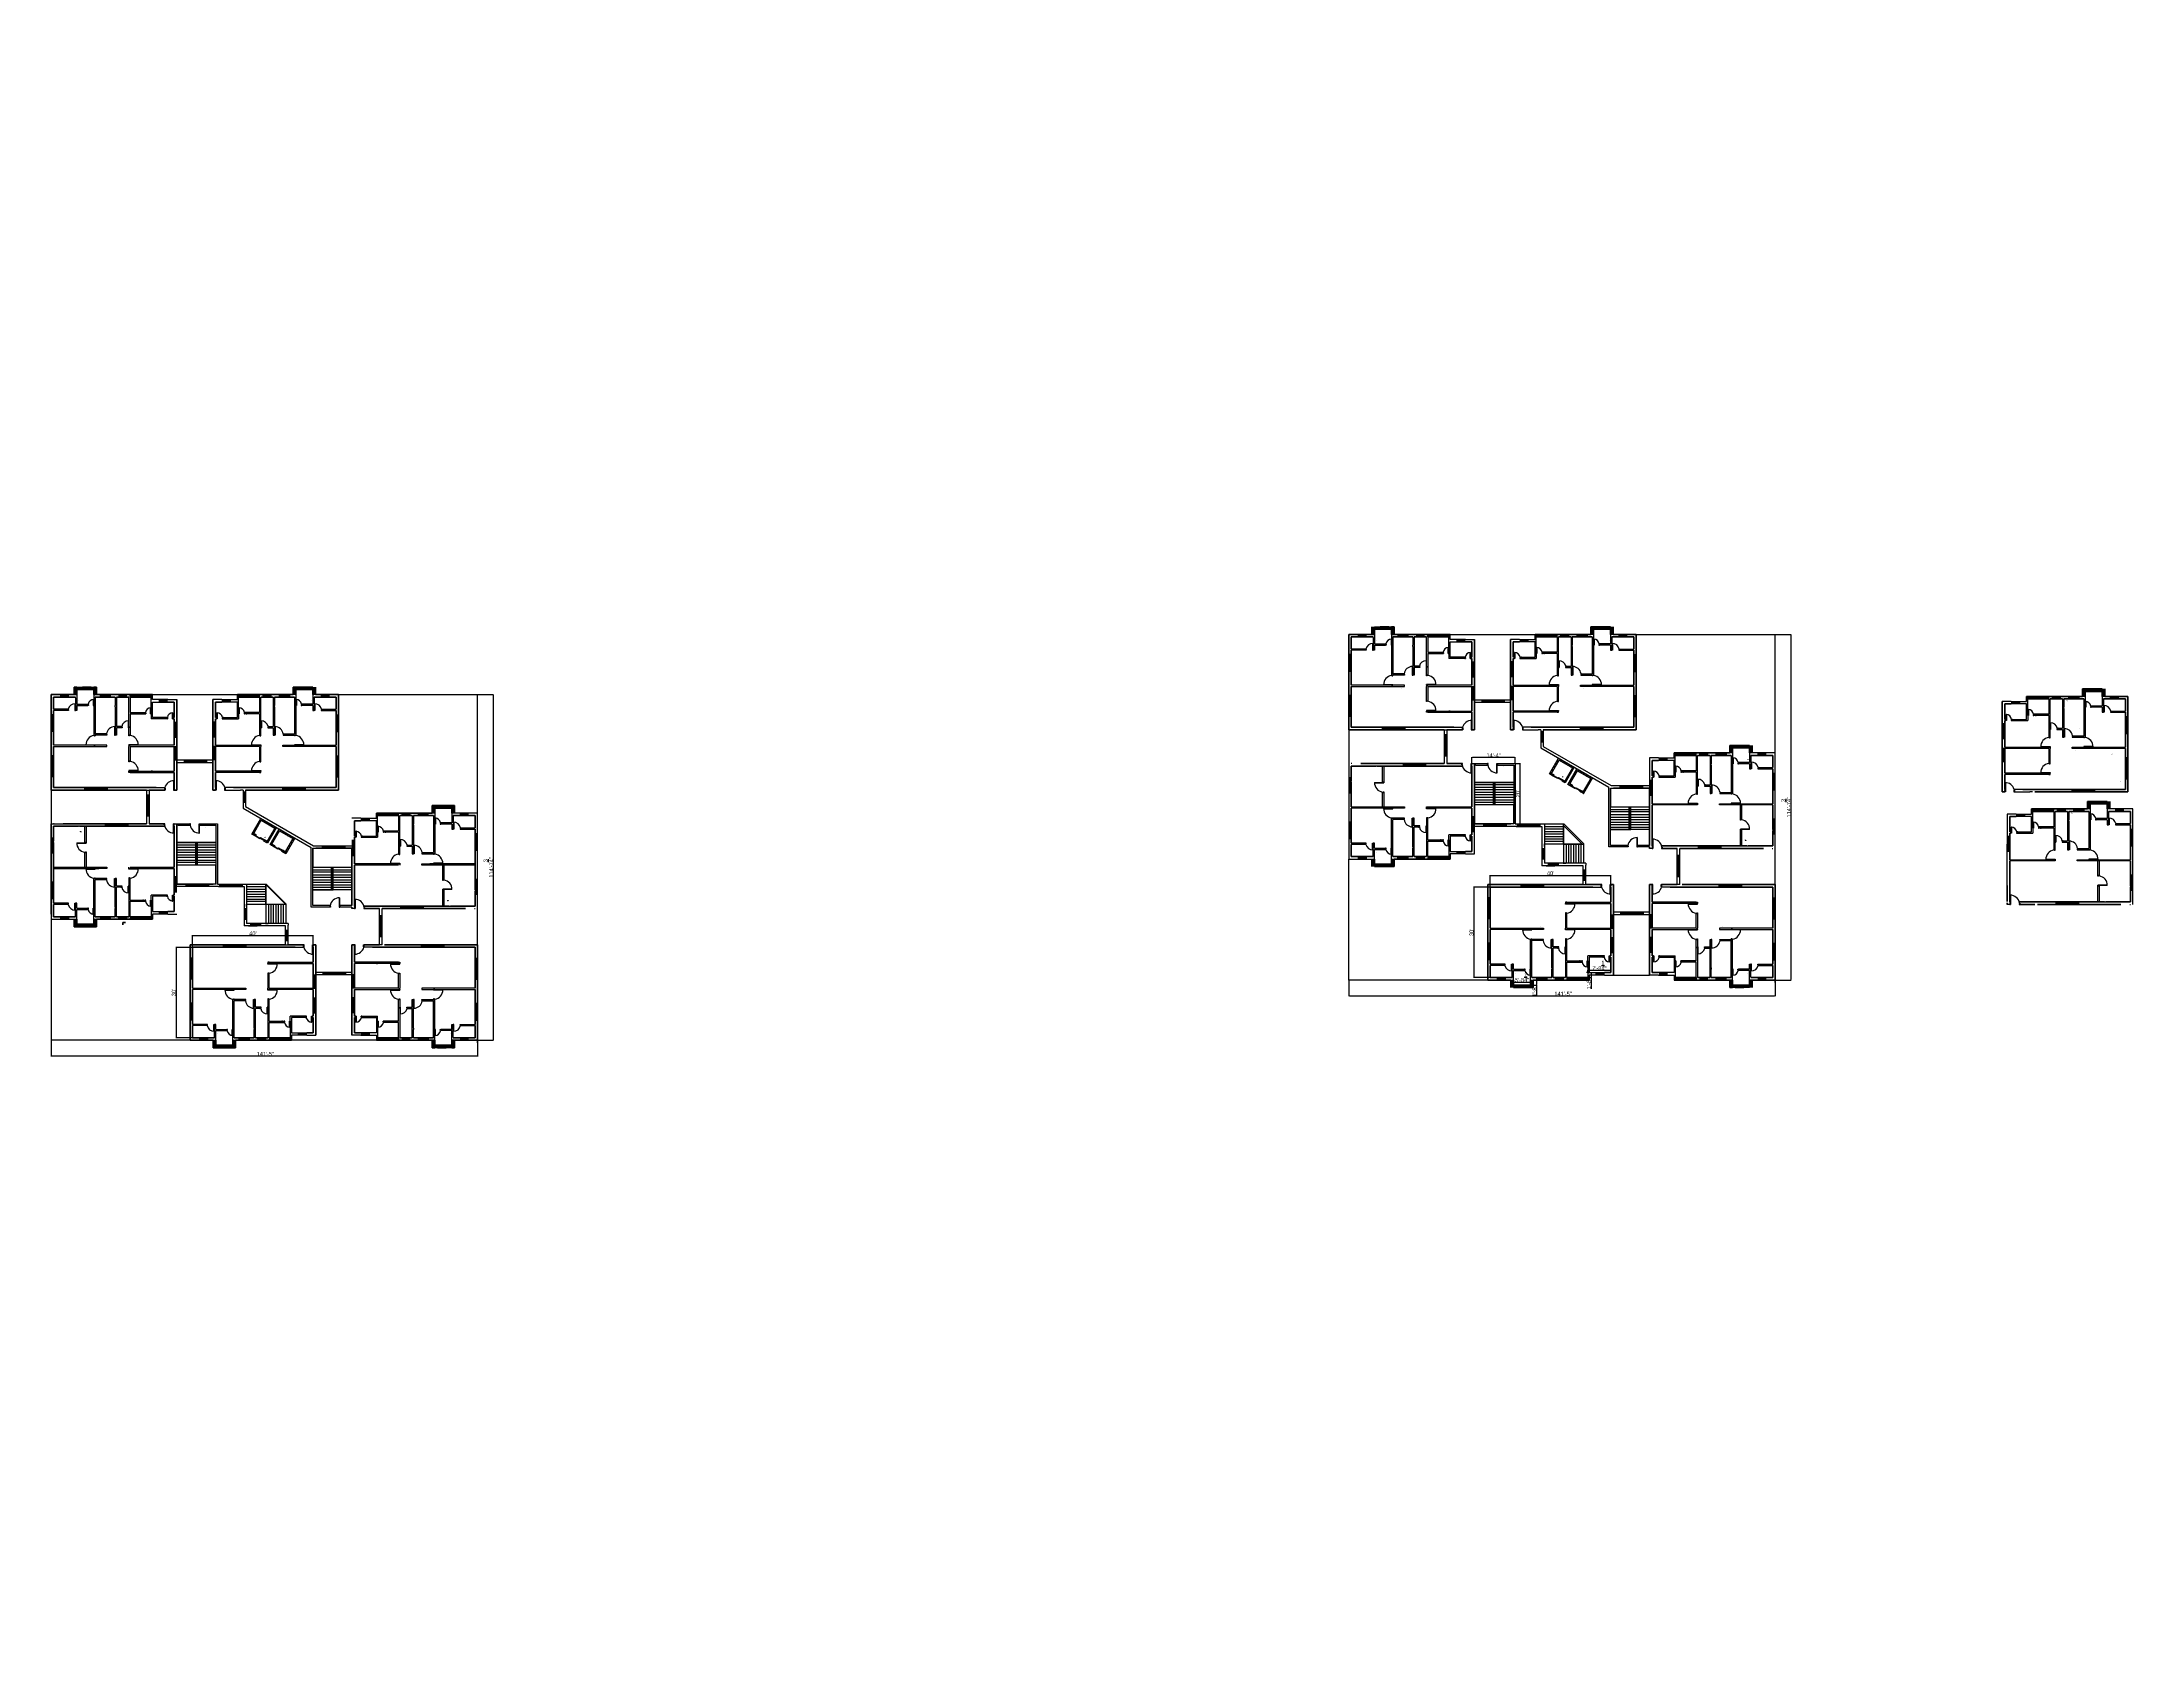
# Paper-space layout 'Layout1' of a CAD drawing. Header units: inches. Extents: x 1.05 to 9.45, y 0.8 to 7.2.
# The model-space entities are those that its viewports show. They can reach past a viewport. Long polylines and large blocks are cut down to what shows.
import ezdxf

# ---------------------------------------------------------------- set-up
doc = ezdxf.new("R2010")
doc.units = ezdxf.units.IN
doc.header["$MEASUREMENT"] = 0
for name, color, linetype in [('CONT_35', 250, 'Continuous'), ('doors', 6, 'Continuous'), ('emfittings', 7, 'Continuous'), ('text', 7, 'Continuous'), ('windows', 40, 'Continuous')]:
    doc.layers.add(name, color=color, linetype=linetype)
doc.layers.get('emfittings').off()
doc.styles.get("Standard").update_dxf_attribs({"font": 'arial.ttf'})
doc.dimstyles.new('dim', dxfattribs={"dimtxt": 16, "dimasz": 2.5, "dimexe": 1.25, "dimexo": 0.625, "dimtad": 1, "dimlunit": 4, "dimtxsty": 'Standard', "dimcen": 2.5, "dimadec": 0, "dimazin": 0, "dimtfac": 1, "dimtmove": 0, "dimatfit": 3, "dimfxl": 1, "dimarcsym": 0})

# ---------------------------------------------------------------- blocks, each defined once
blk = doc.blocks.new('*D6')
at = {"color": 0, "lineweight": -2, "transparency": 16777216}
for p, q in [((1704.8, 1444.1), (1767.8, 1444.1)), ((1766.6, 1441.6), (1766.6, 70.7)), ((1704.8, 68.2), (1767.8, 68.2))]:
    blk.add_line(p, q, dxfattribs=at)
at = {"color": 0, "transparency": 16777216}
for points in [[(1766.1, 1441.6), (1767, 1441.6), (1766.6, 1444.1)], [(1766.1, 70.7), (1767, 70.7), (1766.6, 68.2)]]:
    blk.add_solid(points, dxfattribs=at)
at = {"layer": 'Defpoints', "color": 0, "transparency": 16777216}
for p in [(1704.2, 1444.1), (1704.2, 68.2), (1766.6, 68.2)]:
    blk.add_point(p, dxfattribs=at)
at = {"color": 0, "transparency": 16777216, "insert": (1747.1, 756.2), "char_height": 16, "attachment_point": 5, "rotation": 90}
blk.add_mtext('114\'-7{\\H1x;\\S3/4;}"', dxfattribs=at)
blk = doc.blocks.new('*D7')
at = {"color": 0, "lineweight": -2, "transparency": 16777216}
for p, q in [((7.1, 67.6), (7.1, 3.7)), ((1701.7, 4.9), (9.6, 4.9)), ((1704.2, 67.6), (1704.2, 3.7))]:
    blk.add_line(p, q, dxfattribs=at)
at = {"color": 0, "transparency": 16777216}
for points in [[(9.6, 5.4), (9.6, 4.5), (7.1, 4.9)], [(1701.7, 5.4), (1701.7, 4.5), (1704.2, 4.9)]]:
    blk.add_solid(points, dxfattribs=at)
at = {"layer": 'Defpoints', "color": 0, "transparency": 16777216}
for p in [(7.1, 68.2), (7.1, 4.9), (1704.2, 68.2)]:
    blk.add_point(p, dxfattribs=at)
at = {"color": 0, "transparency": 16777216, "insert": (859.7, 13.7), "char_height": 16, "attachment_point": 5}
blk.add_mtext('141\'-5"', dxfattribs=at)
blk = doc.blocks.new('*D1')
at = {"color": 0, "lineweight": -2, "transparency": 16777216}
for p, q in [((569.5, 438.2), (503, 438.2)), ((504.2, 435.7), (504.2, 80.7)), ((569.5, 78.2), (503, 78.2))]:
    blk.add_line(p, q, dxfattribs=at)
at = {"color": 0, "transparency": 16777216}
for points in [[(503.8, 435.7), (504.7, 435.7), (504.2, 438.2)], [(503.8, 80.7), (504.7, 80.7), (504.2, 78.2)]]:
    blk.add_solid(points, dxfattribs=at)
at = {"layer": 'Defpoints', "color": 0, "transparency": 16777216}
for p in [(570.2, 438.2), (504.2, 78.2), (570.2, 78.2)]:
    blk.add_point(p, dxfattribs=at)
at = {"color": 0, "transparency": 16777216, "insert": (495.4, 258.2), "char_height": 16, "attachment_point": 5, "rotation": 90}
blk.add_mtext("30'", dxfattribs=at)
blk = doc.blocks.new('*D2')
at = {"color": 0, "lineweight": -2, "transparency": 16777216}
for p, q in [((570.2, 438.9), (570.2, 486)), ((572.7, 484.7), (1047.7, 484.7)), ((1050.2, 438.8), (1050.2, 486))]:
    blk.add_line(p, q, dxfattribs=at)
at = {"color": 0, "transparency": 16777216}
for points in [[(572.7, 485.2), (572.7, 484.3), (570.2, 484.7)], [(1047.7, 485.1), (1047.7, 484.3), (1050.2, 484.7)]]:
    blk.add_solid(points, dxfattribs=at)
at = {"layer": 'Defpoints', "color": 0, "transparency": 16777216}
for p in [(570.2, 438.2), (1050.2, 484.7), (1050.2, 438.2)]:
    blk.add_point(p, dxfattribs=at)
at = {"color": 0, "transparency": 16777216, "insert": (810.2, 493.5), "char_height": 16, "attachment_point": 5, "rotation": 359.99791}
blk.add_mtext("40'", dxfattribs=at)
blk = doc.blocks.new('*D8')
at = {"color": 0, "lineweight": -2, "transparency": 16777216}
for p, q in [((6868.8, 1683.7), (6931.8, 1683.7)), ((6930.5, 1681.2), (6930.5, 310.3)), ((6868.8, 307.8), (6931.8, 307.8))]:
    blk.add_line(p, q, dxfattribs=at)
at = {"color": 0, "transparency": 16777216}
for points in [[(6930.1, 1681.2), (6931, 1681.2), (6930.5, 1683.7)], [(6930.1, 310.3), (6931, 310.3), (6930.5, 307.8)]]:
    blk.add_solid(points, dxfattribs=at)
at = {"layer": 'Defpoints', "color": 0, "transparency": 16777216}
for p in [(6868.1, 1683.7), (6868.1, 307.8), (6930.5, 307.8)]:
    blk.add_point(p, dxfattribs=at)
at = {"color": 0, "transparency": 16777216, "insert": (6911.1, 995.7), "char_height": 16, "attachment_point": 5, "rotation": 90}
blk.add_mtext('114\'-7{\\H1x;\\S3/4;}"', dxfattribs=at)
blk = doc.blocks.new('*D3')
at = {"color": 0, "lineweight": -2, "transparency": 16777216}
for p, q in [((5171.1, 307.2), (5171.1, 243.3)), ((6868.1, 307.2), (6868.1, 243.3)), ((6865.6, 244.5), (5173.6, 244.5))]:
    blk.add_line(p, q, dxfattribs=at)
at = {"color": 0, "transparency": 16777216}
for points in [[(5173.6, 244.9), (5173.6, 244.1), (5171.1, 244.5)], [(6865.6, 244.9), (6865.6, 244.1), (6868.1, 244.5)]]:
    blk.add_solid(points, dxfattribs=at)
at = {"layer": 'Defpoints', "color": 0, "transparency": 16777216}
for p in [(5171.1, 307.8), (6868.1, 307.8), (5171.1, 244.5)]:
    blk.add_point(p, dxfattribs=at)
at = {"color": 0, "transparency": 16777216, "insert": (6023.6, 253.3), "char_height": 16, "attachment_point": 5}
blk.add_mtext('141\'-5"', dxfattribs=at)
blk = doc.blocks.new('*D4')
at = {"color": 0, "lineweight": -2, "transparency": 16777216}
for p, q in [((5733.5, 677.8), (5667, 677.8)), ((5668.2, 675.3), (5668.2, 320.3)), ((5733.5, 317.8), (5667, 317.8))]:
    blk.add_line(p, q, dxfattribs=at)
at = {"color": 0, "transparency": 16777216}
for points in [[(5667.8, 675.3), (5668.6, 675.3), (5668.2, 677.8)], [(5667.8, 320.3), (5668.6, 320.3), (5668.2, 317.8)]]:
    blk.add_solid(points, dxfattribs=at)
at = {"layer": 'Defpoints', "color": 0, "transparency": 16777216}
for p in [(5734.1, 677.8), (5668.2, 317.8), (5734.1, 317.8)]:
    blk.add_point(p, dxfattribs=at)
at = {"color": 0, "transparency": 16777216, "insert": (5659.4, 497.8), "char_height": 16, "attachment_point": 5, "rotation": 90}
blk.add_mtext("30'", dxfattribs=at)
blk = doc.blocks.new('*D5')
at = {"color": 0, "lineweight": -2, "transparency": 16777216}
for p, q in [((5734.1, 678.4), (5734.1, 725.6)), ((5736.6, 724.3), (6211.6, 724.3)), ((6214.1, 678.4), (6214.1, 725.5))]:
    blk.add_line(p, q, dxfattribs=at)
at = {"color": 0, "transparency": 16777216}
for points in [[(5736.6, 724.7), (5736.6, 723.9), (5734.1, 724.3)], [(6211.6, 724.7), (6211.6, 723.9), (6214.1, 724.3)]]:
    blk.add_solid(points, dxfattribs=at)
at = {"layer": 'Defpoints', "color": 0, "transparency": 16777216}
for p in [(5734.1, 677.8), (6214.1, 724.3), (6214.1, 677.8)]:
    blk.add_point(p, dxfattribs=at)
at = {"color": 0, "transparency": 16777216, "insert": (5974.1, 733.1), "char_height": 16, "attachment_point": 5, "rotation": 359.99791}
blk.add_mtext("40'", dxfattribs=at)
blk = doc.blocks.new('*D9')
at = {"color": 0, "lineweight": -2, "transparency": 16777216}
for p, q in [((5826.2, 307.2), (5826.2, 298.6)), ((5828.7, 299.9), (5892, 299.9)), ((5894.5, 307.2), (5894.5, 298.6))]:
    blk.add_line(p, q, dxfattribs=at)
at = {"color": 0, "transparency": 16777216}
for points in [[(5828.7, 300.3), (5828.7, 299.4), (5826.2, 299.9)], [(5892, 300.3), (5892, 299.4), (5894.5, 299.9)]]:
    blk.add_solid(points, dxfattribs=at)
at = {"layer": 'Defpoints', "color": 0, "transparency": 16777216}
for p in [(5826.2, 307.8), (5894.5, 307.8), (5894.5, 299.9)]:
    blk.add_point(p, dxfattribs=at)
at = {"color": 0, "transparency": 16777216, "insert": (5860.4, 319.3), "char_height": 16, "attachment_point": 5}
blk.add_mtext('5\'-8{\\H1x;\\S1/4;}"', dxfattribs=at)
blk = doc.blocks.new('*D10')
at = {"color": 0, "lineweight": -2, "transparency": 16777216}
for p, q in [((5895.2, 307.8), (5919.8, 307.8)), ((5895.2, 287.8), (5919.8, 287.8)), ((5918.5, 305.3), (5918.5, 290.3)), ((5918.5, 287.8), (5918.5, 243))]:
    blk.add_line(p, q, dxfattribs=at)
at = {"color": 0, "transparency": 16777216}
for points in [[(5918.1, 305.3), (5919, 305.3), (5918.5, 307.8)], [(5918.1, 290.3), (5919, 290.3), (5918.5, 287.8)]]:
    blk.add_solid(points, dxfattribs=at)
at = {"layer": 'Defpoints', "color": 0, "transparency": 16777216}
for p in [(5894.5, 307.8), (5894.5, 287.8), (5918.5, 287.8)]:
    blk.add_point(p, dxfattribs=at)
at = {"color": 0, "transparency": 16777216, "insert": (5909.8, 264.2), "char_height": 16, "attachment_point": 5, "rotation": 90}
blk.add_mtext('1\'-8"', dxfattribs=at)
blk = doc.blocks.new('*D11')
at = {"color": 0, "lineweight": -2, "transparency": 16777216}
for p, q in [((6122, 338.4), (6122, 347.8)), ((6211.6, 346.6), (6124.5, 346.6)), ((6214.1, 338.4), (6214.1, 347.8))]:
    blk.add_line(p, q, dxfattribs=at)
at = {"color": 0, "transparency": 16777216}
for points in [[(6124.5, 347), (6124.5, 346.1), (6122, 346.6)], [(6211.6, 347), (6211.6, 346.1), (6214.1, 346.6)]]:
    blk.add_solid(points, dxfattribs=at)
at = {"layer": 'Defpoints', "color": 0, "transparency": 16777216}
for p in [(6122, 346.6), (6122, 337.8), (6214.1, 337.8)]:
    blk.add_point(p, dxfattribs=at)
at = {"color": 0, "transparency": 16777216, "insert": (6168.1, 366), "char_height": 16, "attachment_point": 5}
blk.add_mtext('7\'-8{\\H1x;\\S1/4;}"', dxfattribs=at)
blk = doc.blocks.new('*D12')
at = {"color": 0, "lineweight": -2, "transparency": 16777216}
for p, q in [((6122.7, 337.8), (6136.3, 337.8)), ((6135.1, 335.3), (6135.1, 320.3)), ((6122.7, 317.8), (6136.3, 317.8)), ((6135.1, 317.8), (6135.1, 273))]:
    blk.add_line(p, q, dxfattribs=at)
at = {"color": 0, "transparency": 16777216}
for points in [[(6134.7, 335.3), (6135.5, 335.3), (6135.1, 337.8)], [(6134.7, 320.3), (6135.5, 320.3), (6135.1, 317.8)]]:
    blk.add_solid(points, dxfattribs=at)
at = {"layer": 'Defpoints', "color": 0, "transparency": 16777216}
for p in [(6122.1, 337.8), (6122.1, 317.8), (6135.1, 317.8)]:
    blk.add_point(p, dxfattribs=at)
at = {"color": 0, "transparency": 16777216, "insert": (6126.3, 294.2), "char_height": 16, "attachment_point": 5, "rotation": 90}
blk.add_mtext('1\'-8"', dxfattribs=at)
blk = doc.blocks.new('*D13')
at = {"color": 0, "lineweight": -2, "transparency": 16777216}
for p, q in [((5833.7, 1169.6), (5853.8, 1169.6)), ((5852.6, 932.2), (5852.6, 1167.1)), ((5833.7, 929.7), (5853.8, 929.7))]:
    blk.add_line(p, q, dxfattribs=at)
at = {"color": 0, "transparency": 16777216}
for points in [[(5852.2, 1167.1), (5853, 1167.1), (5852.6, 1169.6)], [(5852.2, 932.2), (5853, 932.2), (5852.6, 929.7)]]:
    blk.add_solid(points, dxfattribs=at)
at = {"layer": 'Defpoints', "color": 0, "transparency": 16777216}
for p in [(5833.1, 1169.6), (5852.6, 1169.6), (5833.1, 929.7)]:
    blk.add_point(p, dxfattribs=at)
at = {"color": 0, "transparency": 16777216, "insert": (5843.8, 1049.7), "char_height": 16, "attachment_point": 5, "rotation": 90}
blk.add_mtext("20'", dxfattribs=at)
blk = doc.blocks.new('*D14')
at = {"color": 0, "lineweight": -2, "transparency": 16777216}
for p, q in [((5661.1, 1170.3), (5661.1, 1194.9)), ((5830.6, 1193.7), (5663.6, 1193.7)), ((5833.1, 1170.3), (5833.1, 1194.9))]:
    blk.add_line(p, q, dxfattribs=at)
at = {"color": 0, "transparency": 16777216}
for points in [[(5663.6, 1194.1), (5663.6, 1193.3), (5661.1, 1193.7)], [(5830.6, 1194.1), (5830.6, 1193.3), (5833.1, 1193.7)]]:
    blk.add_solid(points, dxfattribs=at)
at = {"layer": 'Defpoints', "color": 0, "transparency": 16777216}
for p in [(5661.1, 1193.7), (5661.1, 1169.7), (5833.1, 1169.6)]:
    blk.add_point(p, dxfattribs=at)
at = {"color": 0, "transparency": 16777216, "insert": (5747.1, 1202.3), "char_height": 16, "attachment_point": 5}
blk.add_mtext('14\'-4"', dxfattribs=at)

msp = doc.modelspace()

# ---------------------------------------------------------------- hatches: boundary and pattern name
h = msp.add_hatch()
h.set_pattern_fill('ANSI32', color=256, angle=-30)
h.set_pattern_definition([(15, (6727.694, 428.786), (-2.46525, 9.20044), []), (15, (6731.583, 426.541), (-2.46525, 9.20044), [])])
h.paths.add_polyline_path([(6080.397, 1141.176), (6133.535, 1110.497), (6103.06, 1057.713), (6092.204, 1063.98), (6089.569, 1059.416), (6105.275, 1050.348), (6141.275, 1112.702), (6078.921, 1148.702), (6042.921, 1086.348), (6058.715, 1077.23), (6061.35, 1081.794), (6049.923, 1088.391)])
h.paths.add_polyline_path([(6068.273, 1154.85), (6005.919, 1190.85), (5969.919, 1128.496), (5984.723, 1119.949), (5987.358, 1124.513), (5977.073, 1130.451), (6007.548, 1183.235), (6060.685, 1152.556), (6030.21, 1099.772), (6020.783, 1105.215), (6018.148, 1100.651), (6032.273, 1092.496)])
h = msp.add_hatch()
h.set_pattern_fill('ANSI32', color=256, angle=-30)
h.set_pattern_definition([(15, (1563.719, 189.223), (-2.46525, 9.20044), []), (15, (1567.608, 186.978), (-2.46525, 9.20044), [])])
h.paths.add_polyline_path([(916.423, 901.613), (969.56, 870.934), (939.085, 818.15), (928.229, 824.417), (925.594, 819.853), (941.3, 810.785), (977.3, 873.139), (914.947, 909.139), (878.947, 846.785), (894.74, 837.667), (897.375, 842.231), (885.948, 848.828)])
h.paths.add_polyline_path([(904.299, 915.287), (841.945, 951.287), (805.945, 888.933), (820.748, 880.386), (823.383, 884.95), (813.099, 890.888), (843.574, 943.672), (896.711, 912.993), (866.236, 860.209), (856.808, 865.652), (854.173, 861.088), (868.299, 852.933)])

# ---------------------------------------------------------------- linework, layer by layer
for p, q in [((5171.051, 1683.672), (5263.143, 1683.672)), ((5171.051, 1683.672), (5263.143, 1683.672)), ((5181.051, 1673.672), (5181.051, 1625.32)), ((5181.051, 1673.672), (5268.143, 1673.672)), ((5181.051, 1673.672), (5181.051, 1625.32)), ((5263.143, 1683.672), (5263.143, 1713.672)), ((5268.143, 1671.172), (5268.143, 1673.672)), ((5273.143, 1683.672), (5273.143, 1703.672)), ((5273.143, 1683.672), (5273.143, 1673.672)), ((5341.449, 1713.672), (5351.449, 1713.672)), ((5341.449, 1683.672), (5341.449, 1713.672)), ((5341.449, 1713.672), (5351.449, 1713.672)), ((5341.449, 1683.672), (5341.449, 1703.672)), ((5341.449, 1683.672), (5341.449, 1671.172)), ((5346.449, 1673.672), (5425.837, 1673.672)), ((5351.449, 1703.672), (5351.449, 1713.672)), ((5351.449, 1683.672), (5351.449, 1703.672)), ((5351.449, 1683.672), (5351.449, 1703.672)), ((5425.837, 1673.672), (5425.837, 1640.433)), ((5430.837, 1673.672), (5430.837, 1556.678)), ((5430.837, 1673.672), (5480.746, 1673.672)), ((5430.837, 1673.672), (5430.837, 1556.678)), ((5480.746, 1607.406), (5480.746, 1673.672)), ((5485.746, 1673.672), (5485.746, 1612.406)), ((5568.958, 1673.672), (5485.746, 1673.672)), ((5568.958, 1683.672), (5573.958, 1683.672)), ((5568.958, 1612.406), (5568.958, 1673.672)), ((5573.958, 1683.672), (6134.652, 1683.672)), ((5573.958, 1663.672), (5573.958, 1683.672)), ((5912.143, 1663.672), (5912.143, 1683.672)), ((5917.143, 1683.672), (5912.143, 1683.672)), ((5917.143, 1612.406), (5917.143, 1673.672)), ((5917.143, 1673.672), (6000.356, 1673.672)), ((6000.356, 1673.672), (6000.356, 1612.406)), ((6055.264, 1673.672), (6005.356, 1673.672)), ((6005.356, 1607.406), (6005.356, 1673.672)), ((6055.264, 1673.672), (6055.264, 1556.678)), ((6055.264, 1673.672), (6055.264, 1556.678)), ((6139.652, 1673.672), (6060.264, 1673.672)), ((6060.264, 1673.672), (6060.264, 1640.433)), ((6144.652, 1713.672), (6134.652, 1713.672)), ((6134.652, 1703.672), (6134.652, 1713.672)), ((6144.652, 1713.672), (6134.652, 1713.672)), ((6134.652, 1683.672), (6134.652, 1703.672)), ((6134.652, 1683.672), (6134.652, 1703.672)), ((6144.652, 1683.672), (6144.652, 1713.672)), ((6144.652, 1683.672), (6144.652, 1703.672)), ((6144.652, 1683.672), (6144.652, 1671.172)), ((6212.958, 1683.672), (6212.958, 1703.672)), ((6212.958, 1683.672), (6212.958, 1673.672)), ((6305.051, 1673.672), (6217.958, 1673.672)), ((6217.958, 1671.172), (6217.958, 1673.672)), ((6222.958, 1683.672), (6222.958, 1713.672)), ((6222.958, 1683.672), (6868.144, 1683.672)), ((6315.051, 1683.672), (6222.958, 1683.672)), ((6315.051, 1683.672), (6222.958, 1683.672)), ((6305.051, 1673.672), (6305.051, 1625.32)), ((6305.051, 1673.672), (6305.051, 1625.32)), ((6868.144, 1191.769), (6868.144, 1683.672)), ((6868.144, 297.804), (6868.144, 1673.672)), ((5238.123, 1625.32), (5181.051, 1625.32)), ((5181.051, 1620.32), (5181.051, 1481.729)), ((5181.051, 1620.32), (5181.051, 1481.729)), ((5238.123, 1620.32), (5181.051, 1620.32)), ((5238.123, 1625.32), (5238.123, 1620.32)), ((5268.143, 1625.32), (5268.143, 1620.32)), ((5273.143, 1620.32), (5268.143, 1620.32)), ((5273.143, 1645.32), (5317.362, 1645.32)), ((5273.143, 1640.32), (5317.362, 1640.32)), ((5273.143, 1640.32), (5273.143, 1620.32)), ((5279.696, 1658.221), (5279.696, 1658.204)), ((5317.362, 1640.32), (5317.362, 1645.32)), ((5425.837, 1635.433), (5425.837, 1640.433)), ((5425.837, 1635.433), (5425.837, 1640.433)), ((5425.837, 1635.433), (5425.837, 1551.678)), ((5425.837, 1635.433), (5425.837, 1551.678)), ((5480.746, 1556.678), (5480.746, 1607.406)), ((5480.746, 1556.678), (5480.746, 1607.406)), ((5485.746, 1612.406), (5544.871, 1612.406)), ((5485.746, 1607.406), (5485.746, 1521.748)), ((5485.746, 1607.406), (5485.746, 1521.748)), ((5485.746, 1607.406), (5544.871, 1607.406)), ((5536.457, 1612.406), (5537.707, 1612.406)), ((5538.957, 1607.406), (5536.457, 1607.406)), ((5544.871, 1607.406), (5544.871, 1612.406)), ((5568.958, 1612.406), (5568.958, 1607.406)), ((5568.958, 1607.406), (5568.958, 1587.406)), ((5601.349, 1663.672), (5573.958, 1663.672)), ((5573.958, 1653.672), (5661.051, 1653.672)), ((5573.958, 1592.406), (5573.958, 1653.672)), ((5632.281, 1592.406), (5573.958, 1592.406)), ((5635.684, 1663.672), (5601.349, 1663.672)), ((5607.843, 1592.499), (5607.843, 1592.481)), ((5628.549, 1592.406), (5629.799, 1592.406)), ((5632.281, 1592.406), (5632.281, 1587.406)), ((5635.684, 1663.672), (5671.051, 1663.672)), ((5635.684, 1663.672), (5671.051, 1663.672)), ((5661.051, 1653.672), (5635.684, 1653.672)), ((5656.368, 1592.406), (5661.051, 1592.406)), ((5656.368, 1592.406), (5656.368, 1587.406)), ((5661.051, 1653.672), (5661.051, 1592.406)), ((5850.417, 1663.672), (5815.051, 1663.672)), ((5825.051, 1653.672), (5825.051, 1592.406)), ((5912.143, 1653.672), (5825.051, 1653.672)), ((5825.051, 1653.672), (5850.417, 1653.672)), ((5829.733, 1592.406), (5825.051, 1592.406)), ((5829.733, 1592.406), (5829.733, 1587.406)), ((5850.417, 1663.672), (5884.752, 1663.672)), ((5853.82, 1592.406), (5912.143, 1592.406)), ((5853.82, 1592.406), (5853.82, 1587.406)), ((5857.552, 1592.406), (5856.302, 1592.406)), ((5878.258, 1592.499), (5878.258, 1592.481)), ((5884.752, 1663.672), (5912.143, 1663.672)), ((5912.143, 1592.406), (5912.143, 1653.672)), ((5917.143, 1612.406), (5917.143, 1607.406)), ((5917.143, 1607.406), (5917.143, 1587.406)), ((6000.356, 1612.406), (5941.23, 1612.406)), ((5941.23, 1607.406), (5941.23, 1612.406)), ((6000.356, 1607.406), (5941.23, 1607.406)), ((5947.144, 1607.406), (5949.644, 1607.406)), ((5949.644, 1612.406), (5948.394, 1612.406)), ((6000.356, 1607.406), (6000.356, 1521.748)), ((6000.356, 1607.406), (6000.356, 1521.748)), ((6005.356, 1556.678), (6005.356, 1607.406)), ((6005.356, 1556.678), (6005.356, 1607.406)), ((6060.264, 1635.433), (6060.264, 1640.433)), ((6060.264, 1635.433), (6060.264, 1640.433)), ((6060.264, 1635.433), (6060.264, 1551.678)), ((6060.264, 1635.433), (6060.264, 1551.678)), ((6212.958, 1645.32), (6168.739, 1645.32)), ((6168.739, 1640.32), (6168.739, 1645.32)), ((6212.958, 1640.32), (6168.739, 1640.32)), ((6206.405, 1658.221), (6206.405, 1658.204)), ((6212.958, 1640.32), (6212.958, 1620.32)), ((6212.958, 1620.32), (6217.958, 1620.32)), ((6217.958, 1625.32), (6217.958, 1620.32)), ((6247.978, 1625.32), (6305.051, 1625.32)), ((6247.978, 1625.32), (6247.978, 1620.32)), ((6247.978, 1620.32), (6305.051, 1620.32)), ((6305.051, 1620.32), (6305.051, 1481.729)), ((6305.051, 1620.32), (6305.051, 1481.729)), ((5346.449, 1521.744), (5341.449, 1521.744)), ((5389.818, 1526.744), (5346.449, 1526.744)), ((5389.818, 1526.744), (5346.449, 1526.744)), ((5389.818, 1521.744), (5346.449, 1521.744)), ((5389.818, 1521.744), (5346.449, 1521.744)), ((5389.818, 1526.744), (5389.818, 1521.744)), ((5425.837, 1551.678), (5425.837, 1521.744)), ((5425.837, 1526.744), (5425.837, 1521.744)), ((5430.837, 1521.744), (5425.837, 1521.744)), ((5430.837, 1521.744), (5425.837, 1521.744)), ((5450.726, 1556.678), (5430.837, 1556.678)), ((5430.837, 1551.678), (5430.837, 1521.744)), ((5450.726, 1551.678), (5430.837, 1551.678)), ((5450.726, 1551.678), (5430.837, 1551.678)), ((5430.837, 1551.678), (5430.837, 1521.744)), ((5448.244, 1556.678), (5449.494, 1556.678)), ((5448.244, 1556.678), (5449.494, 1556.678)), ((5450.744, 1551.678), (5448.244, 1551.678)), ((5450.744, 1551.678), (5448.244, 1551.678)), ((5450.726, 1556.678), (5450.726, 1551.678)), ((5480.746, 1556.678), (5480.746, 1551.678)), ((5480.746, 1521.748), (5480.746, 1551.678)), ((5480.746, 1521.748), (5480.746, 1551.678)), ((5485.746, 1521.748), (5480.746, 1521.748)), ((5632.281, 1587.406), (5568.958, 1587.406)), ((5632.281, 1587.406), (5573.958, 1587.406)), ((5631.049, 1587.406), (5628.549, 1587.406)), ((5661.051, 1587.406), (5656.368, 1587.406)), ((5661.051, 1587.406), (5661.051, 1481.729)), ((5825.051, 1587.406), (5825.051, 1481.729)), ((5825.051, 1587.406), (5829.733, 1587.406)), ((5853.82, 1587.406), (5912.143, 1587.406)), ((5853.82, 1587.406), (5917.143, 1587.406)), ((5855.052, 1587.406), (5857.552, 1587.406)), ((6000.356, 1521.748), (6005.356, 1521.748)), ((6005.356, 1556.678), (6005.356, 1551.678)), ((6005.356, 1521.748), (6005.356, 1551.678)), ((6005.356, 1521.748), (6005.356, 1551.678)), ((6035.357, 1551.678), (6037.857, 1551.678)), ((6035.357, 1551.678), (6037.857, 1551.678)), ((6035.375, 1556.678), (6055.264, 1556.678)), ((6035.375, 1556.678), (6035.375, 1551.678)), ((6035.375, 1551.678), (6055.264, 1551.678)), ((6035.375, 1551.678), (6055.264, 1551.678)), ((6037.857, 1556.678), (6036.607, 1556.678)), ((6037.857, 1556.678), (6036.607, 1556.678)), ((6055.264, 1551.678), (6055.264, 1521.744)), ((6055.264, 1551.678), (6055.264, 1521.744)), ((6055.264, 1521.744), (6060.264, 1521.744)), ((6055.264, 1521.744), (6060.264, 1521.744)), ((6060.264, 1551.678), (6060.264, 1521.744)), ((6060.264, 1526.744), (6060.264, 1521.744)), ((6096.283, 1526.744), (6139.652, 1526.744)), ((6096.283, 1526.744), (6139.652, 1526.744)), ((6096.283, 1526.744), (6096.283, 1521.744)), ((6096.283, 1521.744), (6139.652, 1521.744)), ((6096.283, 1521.744), (6139.652, 1521.744)), ((6139.652, 1521.744), (6144.652, 1521.744)), ((7.076, 1444.109), (99.168, 1444.109)), ((7.076, 1444.109), (99.168, 1444.109)), ((17.076, 1434.109), (17.076, 1385.757)), ((17.076, 1434.109), (104.168, 1434.109)), ((17.076, 1434.109), (17.076, 1385.757)), ((99.168, 1444.109), (99.168, 1474.109)), ((99.168, 1474.109), (109.168, 1474.109)), ((104.168, 1431.609), (104.168, 1434.109)), ((109.168, 1444.109), (109.168, 1464.109)), ((109.168, 1444.109), (109.168, 1434.109)), ((177.475, 1474.109), (187.475, 1474.109)), ((177.475, 1444.109), (177.475, 1474.109)), ((177.475, 1474.109), (187.475, 1474.109)), ((177.475, 1444.109), (177.475, 1464.109)), ((177.475, 1444.109), (177.475, 1431.609)), ((182.475, 1434.109), (261.863, 1434.109)), ((187.475, 1464.109), (187.475, 1474.109)), ((187.475, 1444.109), (187.475, 1464.109)), ((187.475, 1444.109), (187.475, 1464.109)), ((261.863, 1434.109), (261.863, 1400.87)), ((266.863, 1434.109), (266.863, 1317.115)), ((266.863, 1434.109), (316.771, 1434.109)), ((266.863, 1434.109), (266.863, 1317.115)), ((316.771, 1367.843), (316.771, 1434.109)), ((321.771, 1434.109), (321.771, 1372.843)), ((404.984, 1434.109), (321.771, 1434.109)), ((404.984, 1444.109), (409.984, 1444.109)), ((404.984, 1372.843), (404.984, 1434.109)), ((409.984, 1444.109), (970.677, 1444.109)), ((409.984, 1424.109), (409.984, 1444.109)), ((437.375, 1424.109), (409.984, 1424.109)), ((471.709, 1424.109), (437.375, 1424.109)), ((471.709, 1424.109), (507.076, 1424.109)), ((686.443, 1424.109), (651.076, 1424.109)), ((686.443, 1424.109), (720.777, 1424.109)), ((720.777, 1424.109), (748.168, 1424.109)), ((748.168, 1424.109), (748.168, 1444.109)), ((753.168, 1444.109), (748.168, 1444.109)), ((753.168, 1372.843), (753.168, 1434.109)), ((753.168, 1434.109), (836.381, 1434.109)), ((836.381, 1434.109), (836.381, 1372.843)), ((891.289, 1434.109), (841.381, 1434.109)), ((841.381, 1367.843), (841.381, 1434.109)), ((891.289, 1434.109), (891.289, 1317.115)), ((891.289, 1434.109), (891.289, 1317.115)), ((975.677, 1434.109), (896.289, 1434.109)), ((896.289, 1434.109), (896.289, 1400.87)), ((980.677, 1474.109), (970.677, 1474.109)), ((970.677, 1464.109), (970.677, 1474.109)), ((980.677, 1474.109), (970.677, 1474.109)), ((970.677, 1444.109), (970.677, 1464.109)), ((970.677, 1444.109), (970.677, 1464.109)), ((980.677, 1444.109), (980.677, 1474.109)), ((980.677, 1444.109), (980.677, 1464.109)), ((980.677, 1444.109), (980.677, 1431.609)), ((1048.984, 1444.109), (1048.984, 1464.109)), ((1048.984, 1444.109), (1048.984, 1434.109)), ((1141.076, 1434.109), (1053.984, 1434.109)), ((1053.984, 1431.609), (1053.984, 1434.109)), ((1058.984, 1444.109), (1058.984, 1474.109)), ((1058.984, 1444.109), (1704.169, 1444.109)), ((1151.076, 1444.109), (1058.984, 1444.109)), ((1151.076, 1444.109), (1058.984, 1444.109)), ((1141.076, 1434.109), (1141.076, 1385.757)), ((1141.076, 1434.109), (1141.076, 1385.757)), ((1704.169, 952.206), (1704.169, 1444.109)), ((1704.169, 58.241), (1704.169, 1434.109)), ((5341.449, 1481.729), (5181.051, 1481.729)), ((5181.051, 1476.729), (5181.051, 1313.672)), ((5181.051, 1476.729), (5181.051, 1313.672)), ((5181.051, 1476.729), (5393.248, 1476.729)), ((5341.449, 1481.729), (5346.449, 1481.729)), ((5393.248, 1481.729), (5346.449, 1481.729)), ((5393.248, 1476.729), (5393.248, 1481.729)), ((5393.248, 1479.229), (5393.248, 1479.229)), ((5480.746, 1481.729), (5480.746, 1476.729)), ((5480.746, 1481.729), (5485.746, 1481.729)), ((5480.746, 1418.395), (5480.746, 1476.729)), ((5573.958, 1481.729), (5485.746, 1481.729)), ((5485.746, 1476.729), (5485.746, 1418.395)), ((5485.746, 1476.729), (5661.051, 1476.729)), ((5661.051, 1481.729), (5573.958, 1481.729)), ((5661.051, 1476.729), (5661.051, 1378.375)), ((5671.051, 1423.689), (5815.051, 1423.689)), ((5825.051, 1481.729), (5912.143, 1481.729)), ((5825.051, 1476.729), (5825.051, 1378.375)), ((6000.356, 1476.729), (5825.051, 1476.729)), ((5912.143, 1481.729), (6000.356, 1481.729)), ((6005.356, 1481.729), (6000.356, 1481.729)), ((6000.356, 1476.729), (6000.356, 1418.395)), ((6005.356, 1481.729), (6005.356, 1476.729)), ((6005.356, 1418.395), (6005.356, 1476.729)), ((6092.853, 1481.729), (6139.652, 1481.729)), ((6092.853, 1476.729), (6092.853, 1481.729)), ((6092.853, 1479.229), (6092.853, 1479.229)), ((6305.051, 1476.729), (6092.853, 1476.729)), ((6144.652, 1481.729), (6139.652, 1481.729)), ((6144.652, 1481.729), (6305.051, 1481.729)), ((6305.051, 1476.729), (6305.051, 1313.672)), ((6305.051, 1476.729), (6305.051, 1313.672)), ((7868.198, 1416.73), (7868.198, 1436.73)), ((7873.198, 1436.73), (7868.198, 1436.73)), ((7873.198, 1365.464), (7873.198, 1426.73)), ((7873.198, 1426.73), (7956.411, 1426.73)), ((7956.411, 1426.73), (7956.411, 1365.464)), ((8011.319, 1426.73), (7961.411, 1426.73)), ((7961.411, 1360.464), (7961.411, 1426.73)), ((8011.319, 1426.73), (8011.319, 1309.736)), ((8011.319, 1426.73), (8011.319, 1309.736)), ((8095.707, 1426.73), (8016.319, 1426.73)), ((8016.319, 1426.73), (8016.319, 1393.492)), ((8100.707, 1466.73), (8090.707, 1466.73)), ((8090.707, 1456.73), (8090.707, 1466.73)), ((8100.707, 1466.73), (8090.707, 1466.73)), ((8090.707, 1436.73), (8090.707, 1456.73)), ((8090.707, 1436.73), (8090.707, 1456.73)), ((8100.707, 1436.73), (8100.707, 1466.73)), ((8100.707, 1436.73), (8100.707, 1456.73)), ((8100.707, 1436.73), (8100.707, 1424.23)), ((8169.014, 1436.73), (8169.014, 1456.73)), ((8169.014, 1436.73), (8169.014, 1426.73)), ((8261.106, 1426.73), (8174.014, 1426.73)), ((8174.014, 1424.23), (8174.014, 1426.73)), ((8179.014, 1436.73), (8179.014, 1466.73)), ((8271.106, 1436.73), (8179.014, 1436.73)), ((8271.106, 1436.73), (8179.014, 1436.73)), ((8261.106, 1426.73), (8261.106, 1378.378)), ((8261.106, 1426.73), (8261.106, 1378.378)), ((74.148, 1385.757), (17.076, 1385.757)), ((17.076, 1380.757), (17.076, 1242.166)), ((17.076, 1380.757), (17.076, 1242.166)), ((74.148, 1380.757), (17.076, 1380.757)), ((74.148, 1385.757), (74.148, 1380.757)), ((104.168, 1385.757), (104.168, 1380.757)), ((109.168, 1380.757), (104.168, 1380.757)), ((109.168, 1405.757), (153.388, 1405.757)), ((109.168, 1400.757), (153.388, 1400.757)), ((109.168, 1400.757), (109.168, 1380.757)), ((115.722, 1418.658), (115.722, 1418.641)), ((153.388, 1400.757), (153.388, 1405.757)), ((261.863, 1395.87), (261.863, 1400.87)), ((261.863, 1395.87), (261.863, 1400.87)), ((261.863, 1395.87), (261.863, 1312.115)), ((261.863, 1395.87), (261.863, 1312.115)), ((316.771, 1317.115), (316.771, 1367.843)), ((316.771, 1317.115), (316.771, 1367.843)), ((321.771, 1372.843), (380.897, 1372.843)), ((321.771, 1367.843), (321.771, 1282.185)), ((321.771, 1367.843), (321.771, 1282.185)), ((321.771, 1367.843), (380.897, 1367.843)), ((372.482, 1372.843), (373.732, 1372.843)), ((374.982, 1367.843), (372.482, 1367.843)), ((380.897, 1367.843), (380.897, 1372.843)), ((404.984, 1372.843), (404.984, 1367.843)), ((404.984, 1367.843), (404.984, 1347.843)), ((468.306, 1347.843), (404.984, 1347.843)), ((409.984, 1414.109), (497.076, 1414.109)), ((409.984, 1352.843), (409.984, 1414.109)), ((468.306, 1352.843), (409.984, 1352.843)), ((468.306, 1347.843), (409.984, 1347.843)), ((443.868, 1352.936), (443.868, 1352.918)), ((464.575, 1352.843), (465.825, 1352.843)), ((467.075, 1347.843), (464.575, 1347.843)), ((468.306, 1352.843), (468.306, 1347.843)), ((497.076, 1414.109), (471.709, 1414.109)), ((492.393, 1352.843), (497.076, 1352.843)), ((492.393, 1352.843), (492.393, 1347.843)), ((497.076, 1347.843), (492.393, 1347.843)), ((497.076, 1414.109), (497.076, 1352.843)), ((497.076, 1347.843), (497.076, 1242.166)), ((661.076, 1414.109), (661.076, 1352.843)), ((748.168, 1414.109), (661.076, 1414.109)), ((661.076, 1414.109), (686.443, 1414.109)), ((665.759, 1352.843), (661.076, 1352.843)), ((661.076, 1347.843), (661.076, 1242.166)), ((661.076, 1347.843), (665.759, 1347.843)), ((665.759, 1352.843), (665.759, 1347.843)), ((689.846, 1352.843), (748.168, 1352.843)), ((689.846, 1352.843), (689.846, 1347.843)), ((689.846, 1347.843), (748.168, 1347.843)), ((689.846, 1347.843), (753.168, 1347.843)), ((691.077, 1347.843), (693.577, 1347.843)), ((693.577, 1352.843), (692.327, 1352.843)), ((714.284, 1352.936), (714.284, 1352.918)), ((748.168, 1352.843), (748.168, 1414.109)), ((753.168, 1372.843), (753.168, 1367.843)), ((753.168, 1367.843), (753.168, 1347.843)), ((836.381, 1372.843), (777.255, 1372.843)), ((777.255, 1367.843), (777.255, 1372.843)), ((836.381, 1367.843), (777.255, 1367.843)), ((783.169, 1367.843), (785.669, 1367.843)), ((785.669, 1372.843), (784.419, 1372.843)), ((836.381, 1367.843), (836.381, 1282.185)), ((836.381, 1367.843), (836.381, 1282.185)), ((841.381, 1317.115), (841.381, 1367.843)), ((841.381, 1317.115), (841.381, 1367.843)), ((896.289, 1395.87), (896.289, 1400.87)), ((896.289, 1395.87), (896.289, 1400.87)), ((896.289, 1395.87), (896.289, 1312.115)), ((896.289, 1395.87), (896.289, 1312.115)), ((1048.984, 1405.757), (1004.764, 1405.757)), ((1004.764, 1400.757), (1004.764, 1405.757)), ((1048.984, 1400.757), (1004.764, 1400.757)), ((1042.43, 1418.658), (1042.43, 1418.641)), ((1048.984, 1400.757), (1048.984, 1380.757)), ((1048.984, 1380.757), (1053.984, 1380.757)), ((1053.984, 1385.757), (1053.984, 1380.757)), ((1084.003, 1385.757), (1141.076, 1385.757)), ((1084.003, 1385.757), (1084.003, 1380.757)), ((1084.003, 1380.757), (1141.076, 1380.757)), ((1141.076, 1380.757), (1141.076, 1242.166)), ((1141.076, 1380.757), (1141.076, 1242.166)), ((5485.746, 1418.395), (5480.746, 1418.395)), ((5480.746, 1373.375), (5480.746, 1378.375)), ((5485.746, 1378.375), (5480.746, 1378.375)), ((5485.746, 1373.375), (5480.746, 1373.375)), ((5485.746, 1378.375), (5661.051, 1378.375)), ((5485.746, 1373.375), (5661.051, 1373.375)), ((5573.958, 1378.151), (5568.958, 1378.151)), ((5661.051, 1373.375), (5661.051, 1313.672)), ((5671.051, 1413.689), (5815.051, 1413.689)), ((6000.356, 1378.375), (5825.051, 1378.375)), ((5825.051, 1373.375), (5825.051, 1313.672)), ((6000.356, 1373.375), (5825.051, 1373.375)), ((5912.143, 1378.151), (5917.143, 1378.151)), ((6000.356, 1418.395), (6005.356, 1418.395)), ((6000.356, 1378.375), (6005.356, 1378.375)), ((6000.356, 1373.375), (6005.356, 1373.375)), ((6005.356, 1373.375), (6005.356, 1378.375)), ((7806.473, 1416.73), (7771.106, 1416.73)), ((7781.106, 1406.73), (7781.106, 1345.464)), ((7868.198, 1406.73), (7781.106, 1406.73)), ((7781.106, 1406.73), (7806.473, 1406.73)), ((7785.789, 1345.464), (7781.106, 1345.464)), ((7781.106, 1340.464), (7781.106, 1234.787)), ((7781.106, 1340.464), (7785.789, 1340.464)), ((7785.789, 1345.464), (7785.789, 1340.464)), ((7806.473, 1416.73), (7840.807, 1416.73)), ((7809.876, 1345.464), (7868.198, 1345.464)), ((7809.876, 1345.464), (7809.876, 1340.464)), ((7809.876, 1340.464), (7868.198, 1340.464)), ((7809.876, 1340.464), (7873.198, 1340.464)), ((7811.107, 1340.464), (7813.607, 1340.464)), ((7813.607, 1345.464), (7812.357, 1345.464)), ((7834.314, 1345.557), (7834.314, 1345.539)), ((7840.807, 1416.73), (7868.198, 1416.73)), ((7868.198, 1345.464), (7868.198, 1406.73)), ((7873.198, 1365.464), (7873.198, 1360.464)), ((7873.198, 1360.464), (7873.198, 1340.464)), ((7956.411, 1365.464), (7897.285, 1365.464)), ((7897.285, 1360.464), (7897.285, 1365.464)), ((7956.411, 1360.464), (7897.285, 1360.464)), ((7903.2, 1360.464), (7905.7, 1360.464)), ((7905.7, 1365.464), (7904.45, 1365.464)), ((7956.411, 1360.464), (7956.411, 1274.807)), ((7956.411, 1360.464), (7956.411, 1274.807)), ((7961.411, 1309.736), (7961.411, 1360.464)), ((7961.411, 1309.736), (7961.411, 1360.464)), ((8016.319, 1388.492), (8016.319, 1393.492)), ((8016.319, 1388.492), (8016.319, 1393.492)), ((8016.319, 1388.492), (8016.319, 1304.736)), ((8016.319, 1388.492), (8016.319, 1304.736)), ((8169.014, 1398.378), (8124.794, 1398.378)), ((8124.794, 1393.378), (8124.794, 1398.378)), ((8169.014, 1393.378), (8124.794, 1393.378)), ((8169.014, 1393.378), (8169.014, 1373.378)), ((8169.014, 1373.378), (8174.014, 1373.378)), ((8174.014, 1378.378), (8174.014, 1373.378)), ((8204.034, 1378.378), (8261.106, 1378.378)), ((8204.034, 1378.378), (8204.034, 1373.378)), ((8204.034, 1373.378), (8261.106, 1373.378)), ((8261.106, 1373.378), (8261.106, 1234.787)), ((8261.106, 1373.378), (8261.106, 1234.787)), ((182.475, 1282.181), (177.475, 1282.181)), ((225.843, 1287.181), (182.475, 1287.181)), ((225.843, 1287.181), (182.475, 1287.181)), ((225.843, 1282.181), (182.475, 1282.181)), ((225.843, 1282.181), (182.475, 1282.181)), ((225.843, 1287.181), (225.843, 1282.181)), ((261.863, 1312.115), (261.863, 1282.181)), ((261.863, 1287.181), (261.863, 1282.181)), ((266.863, 1282.181), (261.863, 1282.181)), ((266.863, 1282.181), (261.863, 1282.181)), ((286.751, 1317.115), (266.863, 1317.115)), ((266.863, 1312.115), (266.863, 1282.181)), ((286.751, 1312.115), (266.863, 1312.115)), ((286.751, 1312.115), (266.863, 1312.115)), ((266.863, 1312.115), (266.863, 1282.181)), ((284.27, 1317.115), (285.52, 1317.115)), ((284.27, 1317.115), (285.52, 1317.115)), ((286.77, 1312.115), (284.27, 1312.115)), ((286.77, 1312.115), (284.27, 1312.115)), ((286.751, 1317.115), (286.751, 1312.115)), ((316.771, 1317.115), (316.771, 1312.115)), ((316.771, 1282.185), (316.771, 1312.115)), ((316.771, 1282.185), (316.771, 1312.115)), ((321.771, 1282.185), (316.771, 1282.185)), ((836.381, 1282.185), (841.381, 1282.185)), ((841.381, 1317.115), (841.381, 1312.115)), ((841.381, 1282.185), (841.381, 1312.115)), ((841.381, 1282.185), (841.381, 1312.115)), ((871.382, 1312.115), (873.882, 1312.115)), ((871.382, 1312.115), (873.882, 1312.115)), ((871.401, 1317.115), (891.289, 1317.115)), ((871.401, 1317.115), (871.401, 1312.115)), ((871.401, 1312.115), (891.289, 1312.115)), ((871.401, 1312.115), (891.289, 1312.115)), ((873.882, 1317.115), (872.632, 1317.115)), ((873.882, 1317.115), (872.632, 1317.115)), ((891.289, 1312.115), (891.289, 1282.181)), ((891.289, 1312.115), (891.289, 1282.181)), ((891.289, 1282.181), (896.289, 1282.181)), ((891.289, 1282.181), (896.289, 1282.181)), ((896.289, 1312.115), (896.289, 1282.181)), ((896.289, 1287.181), (896.289, 1282.181)), ((932.309, 1287.181), (975.677, 1287.181)), ((932.309, 1287.181), (975.677, 1287.181)), ((932.309, 1287.181), (932.309, 1282.181)), ((932.309, 1282.181), (975.677, 1282.181)), ((932.309, 1282.181), (975.677, 1282.181)), ((975.677, 1282.181), (980.677, 1282.181)), ((5171.051, 1313.689), (5171.051, 1169.689)), ((5181.051, 1313.689), (5589.051, 1313.689)), ((5181.051, 1313.689), (5334.001, 1313.689)), ((5181.051, 1313.672), (5622.072, 1313.672)), ((5181.051, 1303.689), (5551.051, 1303.689)), ((5181.051, 1303.689), (5551.051, 1303.689)), ((5181.051, 1303.689), (5541.051, 1303.689)), ((5181.051, 1303.689), (5541.051, 1303.689)), ((5360.023, 1313.689), (5360.023, 1313.672)), ((5541.051, 1313.689), (5541.051, 1313.672)), ((5551.051, 1313.689), (5551.051, 1313.672)), ((5551.051, 1303.689), (5551.051, 1169.689)), ((5551.051, 1303.689), (5561.051, 1303.689)), ((5551.051, 1303.689), (5561.051, 1303.689)), ((5551.051, 1303.689), (5561.051, 1303.689)), ((5561.051, 1303.689), (5561.051, 1169.689)), ((5561.051, 1303.689), (5623.531, 1303.689)), ((5561.051, 1303.689), (5623.531, 1303.689)), ((5622.072, 1303.689), (5561.051, 1303.689)), ((5622.072, 1303.689), (5561.051, 1303.689)), ((5622.072, 1303.689), (5561.051, 1303.689)), ((5622.072, 1313.672), (5622.072, 1303.689)), ((5661.051, 1313.672), (5661.051, 1303.689)), ((5671.051, 1313.689), (5671.051, 1313.672)), ((5671.051, 1313.689), (5671.051, 1313.672)), ((5671.051, 1313.689), (5671.051, 1313.672)), ((5671.051, 1313.689), (5671.051, 1313.672)), ((5815.051, 1313.689), (5815.051, 1313.672)), ((5825.051, 1313.672), (5825.051, 1303.689)), ((6305.051, 1313.672), (5864.029, 1313.672)), ((5864.029, 1313.672), (5864.029, 1303.689)), ((5864.029, 1303.689), (5925.051, 1303.689)), ((5864.029, 1303.689), (5925.051, 1303.689)), ((6305.051, 1313.689), (5897.051, 1313.689)), ((5935.051, 1303.689), (5925.051, 1303.689)), ((5935.051, 1303.689), (5925.051, 1303.689)), ((5935.051, 1313.689), (5935.051, 1313.672)), ((5935.051, 1303.689), (5935.051, 1231.766)), ((5945.051, 1313.689), (5945.051, 1313.672)), ((5945.051, 1303.689), (5945.051, 1237.539)), ((6305.051, 1303.689), (5945.051, 1303.689)), ((6305.051, 1303.689), (5945.051, 1303.689)), ((6126.078, 1313.689), (6126.078, 1313.672)), ((6305.051, 1313.689), (6152.1, 1313.689)), ((7956.411, 1274.807), (7961.411, 1274.807)), ((7961.411, 1309.736), (7961.411, 1304.736)), ((7961.411, 1274.807), (7961.411, 1304.736)), ((7961.411, 1274.807), (7961.411, 1304.736)), ((7991.412, 1304.736), (7993.912, 1304.736)), ((7991.412, 1304.736), (7993.912, 1304.736)), ((7991.431, 1309.736), (8011.319, 1309.736)), ((7991.431, 1309.736), (7991.431, 1304.736)), ((7991.431, 1304.736), (8011.319, 1304.736)), ((7991.431, 1304.736), (8011.319, 1304.736)), ((7993.912, 1309.736), (7992.662, 1309.736)), ((7993.912, 1309.736), (7992.662, 1309.736)), ((8011.319, 1304.736), (8011.319, 1274.802)), ((8011.319, 1304.736), (8011.319, 1274.802)), ((8011.319, 1274.802), (8016.319, 1274.802)), ((8011.319, 1274.802), (8016.319, 1274.802)), ((8016.319, 1304.736), (8016.319, 1274.802)), ((8016.319, 1279.802), (8016.319, 1274.802)), ((8052.339, 1279.802), (8095.707, 1279.802)), ((8052.339, 1279.802), (8095.707, 1279.802)), ((8052.339, 1279.802), (8052.339, 1274.802)), ((8052.339, 1274.802), (8095.707, 1274.802)), ((8052.339, 1274.802), (8095.707, 1274.802)), ((8095.707, 1274.802), (8100.707, 1274.802)), ((177.475, 1242.166), (17.076, 1242.166)), ((17.076, 1237.166), (17.076, 1074.109)), ((17.076, 1237.166), (17.076, 1074.109)), ((17.076, 1237.166), (229.274, 1237.166)), ((177.475, 1242.166), (182.475, 1242.166)), ((229.274, 1242.166), (182.475, 1242.166)), ((229.274, 1237.166), (229.274, 1242.166)), ((229.274, 1239.666), (229.274, 1239.666)), ((316.771, 1242.166), (316.771, 1237.166)), ((316.771, 1242.166), (321.771, 1242.166)), ((316.771, 1178.832), (316.771, 1237.166)), ((321.771, 1178.832), (316.771, 1178.832)), ((409.984, 1242.166), (321.771, 1242.166)), ((321.771, 1237.166), (321.771, 1178.832)), ((321.771, 1237.166), (497.076, 1237.166)), ((497.076, 1242.166), (409.984, 1242.166)), ((497.076, 1237.166), (497.076, 1138.812)), ((507.076, 1184.126), (651.076, 1184.126)), ((507.076, 1174.126), (651.076, 1174.126)), ((627.223, 1174.304), (627.223, 1174.322)), ((661.076, 1242.166), (748.168, 1242.166)), ((661.076, 1237.166), (661.076, 1138.812)), ((836.381, 1237.166), (661.076, 1237.166)), ((748.168, 1242.166), (836.381, 1242.166)), ((841.381, 1242.166), (836.381, 1242.166)), ((836.381, 1237.166), (836.381, 1178.832)), ((836.381, 1178.832), (841.381, 1178.832)), ((841.381, 1242.166), (841.381, 1237.166)), ((841.381, 1178.832), (841.381, 1237.166)), ((928.878, 1242.166), (975.677, 1242.166)), ((928.878, 1237.166), (928.878, 1242.166)), ((928.878, 1239.666), (928.878, 1239.666)), ((1141.076, 1237.166), (928.878, 1237.166)), ((980.677, 1242.166), (975.677, 1242.166)), ((980.677, 1242.166), (1141.076, 1242.166)), ((1141.076, 1237.166), (1141.076, 1074.109)), ((1141.076, 1237.166), (1141.076, 1074.109)), ((5935.051, 1231.766), (6206.144, 1075.069)), ((5945.051, 1237.539), (6214.502, 1081.786)), ((6403.511, 1191.769), (6368.144, 1191.769)), ((6403.511, 1191.769), (6368.144, 1191.769)), ((6368.144, 1191.769), (6368.144, 1071.786)), ((6378.144, 1181.769), (6378.144, 1120.503)), ((6465.236, 1181.769), (6378.144, 1181.769)), ((6378.144, 1181.769), (6403.511, 1181.769)), ((6403.511, 1191.769), (6437.845, 1191.769)), ((6437.845, 1191.769), (6465.236, 1191.769)), ((6465.236, 1191.769), (6465.236, 1211.769)), ((6470.236, 1211.769), (6465.236, 1211.769)), ((6465.236, 1120.503), (6465.236, 1181.769)), ((6470.236, 1140.503), (6470.236, 1201.769)), ((6470.236, 1201.769), (6553.449, 1201.769)), ((6553.449, 1201.769), (6553.449, 1140.503)), ((6608.357, 1201.769), (6558.449, 1201.769)), ((6558.449, 1135.503), (6558.449, 1201.769)), ((6608.357, 1201.769), (6608.357, 1084.774)), ((6608.357, 1201.769), (6608.357, 1084.774)), ((6692.745, 1201.769), (6613.357, 1201.769)), ((6613.357, 1201.769), (6613.357, 1168.53)), ((6697.745, 1241.769), (6687.745, 1241.769)), ((6687.745, 1231.769), (6687.745, 1241.769)), ((6697.745, 1241.769), (6687.745, 1241.769)), ((6687.745, 1211.769), (6687.745, 1231.769)), ((6687.745, 1211.769), (6687.745, 1231.769)), ((6697.745, 1211.769), (6697.745, 1241.769)), ((6697.745, 1211.769), (6697.745, 1231.769)), ((6697.745, 1211.769), (6697.745, 1199.269)), ((6766.052, 1173.416), (6721.832, 1173.416)), ((6721.832, 1168.416), (6721.832, 1173.416)), ((6759.498, 1186.318), (6759.498, 1186.3)), ((6766.052, 1211.769), (6766.052, 1231.769)), ((6766.052, 1211.769), (6766.052, 1201.769)), ((6858.144, 1201.769), (6771.052, 1201.769)), ((6771.052, 1199.269), (6771.052, 1201.769)), ((6776.052, 1211.769), (6776.052, 1241.769)), ((6868.144, 1211.769), (6776.052, 1211.769)), ((6868.144, 1211.769), (6776.052, 1211.769)), ((6858.144, 1201.769), (6858.144, 1153.416)), ((6858.144, 1201.769), (6858.144, 1153.416)), ((6868.144, 831.786), (6868.144, 1191.769)), ((6868.144, 831.786), (6868.144, 1191.769)), ((6868.144, 831.786), (6868.144, 1191.769)), ((6868.144, 831.786), (6868.144, 1191.769)), ((7781.106, 1234.787), (7868.198, 1234.787)), ((7781.106, 1229.787), (7781.106, 1131.433)), ((7956.411, 1229.787), (7781.106, 1229.787)), ((7868.198, 1234.787), (7956.411, 1234.787)), ((7961.411, 1234.787), (7956.411, 1234.787)), ((7956.411, 1229.787), (7956.411, 1171.453)), ((7956.411, 1171.453), (7961.411, 1171.453)), ((7961.411, 1234.787), (7961.411, 1229.787)), ((7961.411, 1171.453), (7961.411, 1229.787)), ((8048.908, 1234.787), (8095.707, 1234.787)), ((8048.908, 1229.787), (8048.908, 1234.787)), ((8048.908, 1232.287), (8048.908, 1232.287)), ((8261.106, 1229.787), (8048.908, 1229.787)), ((8100.707, 1234.787), (8095.707, 1234.787)), ((8100.707, 1234.787), (8261.106, 1234.787)), ((8261.106, 1229.787), (8261.106, 1066.73)), ((8261.106, 1229.787), (8261.106, 1066.73)), ((316.771, 1133.812), (316.771, 1138.812)), ((321.771, 1138.812), (316.771, 1138.812)), ((321.771, 1133.812), (316.771, 1133.812)), ((321.771, 1138.812), (497.076, 1138.812)), ((321.771, 1133.812), (497.076, 1133.812)), ((409.984, 1138.588), (404.984, 1138.588)), ((497.076, 1133.812), (497.076, 1074.109)), ((836.381, 1138.812), (661.076, 1138.812)), ((661.076, 1133.812), (661.076, 1074.109)), ((836.381, 1133.812), (661.076, 1133.812)), ((748.168, 1138.588), (753.168, 1138.588)), ((836.381, 1138.812), (841.381, 1138.812)), ((836.381, 1133.812), (841.381, 1133.812)), ((841.381, 1133.812), (841.381, 1138.812)), ((5171.051, 1169.689), (5171.051, 809.707)), ((5171.051, 1169.689), (5171.051, 809.707)), ((5171.051, 1159.689), (5171.051, 1159.707)), ((5171.051, 1159.689), (5171.051, 1159.707)), ((5183.551, 1169.689), (5181.051, 1169.689)), ((5183.551, 1169.689), (5181.051, 1169.689)), ((5183.551, 1169.689), (5181.051, 1169.689)), ((5183.551, 1169.689), (5181.051, 1169.689)), ((5181.051, 1100.004), (5181.051, 1159.707)), ((5181.051, 996.65), (5181.051, 1159.689)), ((5219.82, 1159.689), (5181.051, 1159.689)), ((5181.051, 996.65), (5181.051, 1095.004)), ((5551.051, 1169.689), (5218.57, 1169.689)), ((5551.051, 1169.689), (5218.57, 1169.689)), ((5279.404, 1159.689), (5218.774, 1159.689)), ((5253.051, 1159.707), (5218.779, 1159.707)), ((5279.404, 1159.689), (5219.82, 1159.689)), ((5284.404, 1159.707), (5279.404, 1159.689)), ((5623.322, 1159.707), (5284.404, 1159.707)), ((5623.327, 1159.689), (5284.404, 1159.689)), ((5304.043, 1159.689), (5304.043, 1095.004)), ((5304.043, 1159.689), (5310.043, 1159.689)), ((5310.043, 1159.689), (5310.043, 1095.004)), ((5310.043, 1159.689), (5310.043, 1095.004)), ((5508.1, 1159.689), (5508.1, 1159.707)), ((5508.1, 1159.689), (5508.1, 1159.707)), ((5623.327, 1159.689), (5508.1, 1159.689)), ((5623.327, 1159.689), (5508.1, 1159.689)), ((5538.1, 1159.689), (5538.1, 1159.707)), ((5538.1, 1159.689), (5538.1, 1159.707)), ((5561.051, 1169.689), (5623.531, 1169.689)), ((5623.531, 1169.689), (5561.051, 1169.689)), ((5623.531, 1169.689), (5561.051, 1169.689)), ((5561.051, 1169.689), (5623.531, 1169.689)), ((5623.531, 1169.689), (5561.051, 1169.689)), ((5623.531, 1169.689), (5561.051, 1169.689)), ((5561.051, 1169.689), (5623.531, 1169.689)), ((5623.531, 1169.689), (5561.051, 1169.689)), ((5623.531, 1169.689), (5561.051, 1169.689)), ((5561.051, 1169.689), (5623.531, 1169.689)), ((5623.531, 1169.689), (5561.051, 1169.689)), ((5623.531, 1169.689), (5561.051, 1169.689)), ((5561.051, 1169.689), (5623.531, 1169.689)), ((5623.531, 1169.689), (5561.051, 1169.689)), ((5568.1, 1159.689), (5568.1, 1159.707)), ((5568.1, 1159.689), (5568.1, 1159.707)), ((5598.1, 1159.689), (5598.1, 1159.707)), ((5598.1, 1159.689), (5598.1, 1159.707)), ((5661.051, 1169.689), (5671.051, 1169.689)), ((5661.051, 1169.689), (5671.051, 1169.689)), ((5661.051, 1169.689), (5671.051, 1169.689)), ((5661.051, 1169.689), (5671.051, 1169.689)), ((5661.051, 1159.707), (5661.051, 1169.689)), ((5661.051, 1169.689), (5671.051, 1169.689)), ((5661.051, 996.65), (5661.051, 1159.707)), ((5661.051, 996.65), (5661.051, 1159.707)), ((5671.051, 1169.689), (5671.051, 1163.689)), ((5671.051, 1163.689), (5671.051, 1169.689)), ((5671.051, 1169.689), (5671.051, 1163.689)), ((5671.051, 1169.689), (5671.051, 1163.689)), ((5671.051, 1163.689), (5671.051, 1169.689)), ((5671.051, 1169.689), (5671.051, 1163.689)), ((5671.051, 1169.689), (5671.051, 1163.689)), ((5671.051, 1163.689), (5671.051, 1169.689)), ((5671.051, 1169.689), (5671.051, 1163.689)), ((5671.051, 1094.689), (5671.051, 1163.689)), ((5671.051, 1163.689), (5671.051, 1049.689)), ((5671.051, 1163.689), (5671.051, 1049.689)), ((5671.051, 1094.689), (5671.051, 1163.689)), ((5671.051, 1163.689), (5671.051, 1049.689)), ((5677.051, 1163.689), (5671.051, 1163.689)), ((5671.051, 1157.689), (5671.051, 1049.689)), ((5671.051, 1094.689), (5671.051, 1157.689)), ((5671.051, 1157.689), (5671.051, 1049.689)), ((5671.051, 1157.689), (5671.051, 1049.689)), ((5671.051, 1094.689), (5671.051, 1157.689)), ((5671.051, 1157.689), (5671.051, 1049.689)), ((5671.051, 1157.689), (5671.051, 1049.689)), ((5671.051, 1094.689), (5671.051, 1157.689)), ((5671.051, 1157.689), (5671.051, 1049.689)), ((5752.051, 1094.689), (5746.051, 1094.689)), ((5746.051, 1094.689), (5746.051, 1004.689)), ((5746.051, 1094.689), (5748.051, 1094.689)), ((5752.051, 1094.689), (5746.051, 1094.689)), ((5746.051, 1094.689), (5748.051, 1094.689)), ((5748.051, 1094.689), (5748.051, 1006.99)), ((5750.051, 1006.99), (5750.051, 1094.689)), ((5827.051, 1094.689), (5752.051, 1094.689)), ((5752.051, 1094.689), (5752.051, 1004.689)), ((5827.051, 1094.689), (5752.051, 1094.689)), ((5762.656, 1169.649), (5833.051, 1169.649)), ((5827.051, 1100.689), (5827.051, 1094.689)), ((5977.073, 1130.451), (5987.358, 1124.513)), ((5977.073, 1130.451), (5987.358, 1124.513)), ((5987.358, 1124.513), (5984.723, 1119.949)), ((6002.248, 1109.831), (5984.723, 1119.949)), ((5985.87, 1121.856), (6018.902, 1102.785)), ((6004.883, 1114.395), (6002.248, 1109.831)), ((6004.883, 1114.395), (6020.783, 1105.215)), ((6018.148, 1100.651), (6020.783, 1105.215)), ((6020.783, 1105.215), (6018.148, 1100.651)), ((6049.923, 1088.391), (6061.35, 1081.794)), ((6382.827, 1120.503), (6378.144, 1120.503)), ((6378.144, 1115.503), (6378.144, 1009.826)), ((6378.144, 1115.503), (6382.827, 1115.503)), ((6382.827, 1120.503), (6382.827, 1115.503)), ((6406.914, 1120.503), (6465.236, 1120.503)), ((6406.914, 1120.503), (6406.914, 1115.503)), ((6406.914, 1115.503), (6465.236, 1115.503)), ((6406.914, 1115.503), (6470.236, 1115.503)), ((6408.145, 1115.503), (6410.645, 1115.503)), ((6410.645, 1120.503), (6409.395, 1120.503)), ((6431.352, 1120.595), (6431.352, 1120.578)), ((6470.236, 1140.503), (6470.236, 1135.503)), ((6470.236, 1135.503), (6470.236, 1115.503)), ((6553.449, 1140.503), (6494.323, 1140.503)), ((6494.323, 1135.503), (6494.323, 1140.503)), ((6553.449, 1135.503), (6494.323, 1135.503)), ((6500.237, 1135.503), (6502.737, 1135.503)), ((6502.737, 1140.503), (6501.487, 1140.503)), ((6553.449, 1135.503), (6553.449, 1049.845)), ((6553.449, 1135.503), (6553.449, 1049.845)), ((6558.449, 1084.774), (6558.449, 1135.503)), ((6558.449, 1084.774), (6558.449, 1135.503)), ((6613.357, 1163.53), (6613.357, 1168.53)), ((6613.357, 1163.53), (6613.357, 1168.53)), ((6613.357, 1163.53), (6613.357, 1079.774)), ((6613.357, 1163.53), (6613.357, 1079.774)), ((6766.052, 1168.416), (6721.832, 1168.416)), ((6766.052, 1168.416), (6766.052, 1148.416)), ((6766.052, 1148.416), (6771.052, 1148.416)), ((6771.052, 1153.416), (6771.052, 1148.416)), ((6801.071, 1153.416), (6858.144, 1153.416)), ((6801.071, 1153.416), (6801.071, 1148.416)), ((6801.071, 1148.416), (6858.144, 1148.416)), ((6858.144, 1148.416), (6858.144, 1009.826)), ((6858.144, 1148.416), (6858.144, 1009.826)), ((7956.411, 1131.433), (7781.106, 1131.433)), ((7781.106, 1126.433), (7781.106, 1066.73)), ((7956.411, 1126.433), (7781.106, 1126.433)), ((7956.411, 1131.433), (7961.411, 1131.433)), ((7956.411, 1126.433), (7961.411, 1126.433)), ((7961.411, 1126.433), (7961.411, 1131.433)), ((7.076, 1074.126), (7.076, 930.126)), ((17.076, 1074.126), (425.076, 1074.126)), ((17.076, 1074.126), (170.027, 1074.126)), ((17.076, 1074.109), (458.097, 1074.109)), ((17.076, 1064.126), (387.076, 1064.126)), ((17.076, 1064.126), (387.076, 1064.126)), ((17.076, 1064.126), (377.076, 1064.126)), ((196.048, 1074.126), (196.048, 1074.109)), ((377.076, 1074.126), (377.076, 1074.109)), ((387.076, 1074.126), (387.076, 1074.109)), ((387.076, 1064.126), (387.076, 930.126)), ((387.076, 1064.126), (397.076, 1064.126)), ((397.076, 1064.126), (397.076, 930.126)), ((397.076, 1064.126), (459.556, 1064.126)), ((397.076, 1064.126), (459.556, 1064.126)), ((458.097, 1064.126), (397.076, 1064.126)), ((458.097, 1074.109), (458.097, 1064.126)), ((497.076, 1074.109), (497.076, 1064.126)), ((507.076, 1074.126), (507.076, 1074.109)), ((507.076, 1074.126), (507.076, 1074.109)), ((507.076, 1074.126), (507.076, 1074.109)), ((651.076, 1074.126), (651.076, 1074.109)), ((661.076, 1074.109), (661.076, 1064.126)), ((1141.076, 1074.109), (700.055, 1074.109)), ((700.055, 1074.109), (700.055, 1064.126)), ((700.055, 1064.126), (761.076, 1064.126)), ((700.055, 1064.126), (761.076, 1064.126)), ((1141.076, 1074.126), (733.076, 1074.126)), ((771.076, 1064.126), (761.076, 1064.126)), ((771.076, 1064.126), (761.076, 1064.126)), ((770.678, 1056.307), (780.678, 1056.307)), ((771.076, 1074.126), (771.076, 1074.109)), ((771.076, 1064.126), (771.076, 992.203)), ((781.076, 1074.126), (781.076, 1074.109)), ((781.076, 1064.126), (781.076, 997.976)), ((1141.076, 1064.126), (781.076, 1064.126)), ((962.103, 1074.126), (962.103, 1074.109)), ((1141.076, 1074.126), (988.125, 1074.126)), ((5304.043, 1056.386), (5304.043, 997.65)), ((5310.043, 1057.484), (5310.043, 997.65)), ((5746.051, 1084.689), (5671.051, 1084.689)), ((5746.051, 1074.689), (5671.051, 1074.689)), ((5746.051, 1064.689), (5671.051, 1064.689)), ((5746.051, 1054.689), (5671.051, 1054.689)), ((5746.051, 1044.689), (5671.051, 1044.689)), ((5746.051, 1034.689), (5671.051, 1034.689)), ((5671.051, 1024.689), (5746.051, 1024.689)), ((5746.051, 1014.689), (5671.051, 1014.689)), ((5827.051, 1004.689), (5671.051, 1004.689)), ((5748.051, 1006.99), (5750.051, 1006.99)), ((5827.051, 1084.689), (5752.051, 1084.689)), ((5827.051, 1074.689), (5752.051, 1074.689)), ((5827.051, 1064.689), (5752.051, 1064.689)), ((5827.051, 1054.689), (5752.051, 1054.689)), ((5827.051, 1044.689), (5752.051, 1044.689)), ((5827.051, 1034.689), (5752.051, 1034.689)), ((5752.051, 1024.689), (5827.051, 1024.689)), ((5827.051, 1014.689), (5752.051, 1014.689)), ((5827.051, 929.689), (5827.051, 1004.689)), ((6061.35, 1081.794), (6058.715, 1077.23)), ((6073.137, 1068.903), (6058.715, 1077.23)), ((6060.355, 1079.516), (6090.399, 1062.17)), ((6075.772, 1073.467), (6073.137, 1068.903)), ((6075.772, 1073.467), (6092.204, 1063.98)), ((6089.569, 1059.416), (6092.204, 1063.98)), ((6092.204, 1063.98), (6089.569, 1059.416)), ((6211.823, 1071.786), (6368.144, 1071.786)), ((6211.823, 1071.786), (6261.823, 1071.786)), ((6211.823, 1071.786), (6368.118, 1071.786)), ((6211.823, 1071.786), (6261.823, 1071.786)), ((6212.144, 1071.786), (6212.144, 996.786)), ((6367.823, 1071.786), (6223.823, 1071.786)), ((6378.144, 1009.826), (6465.236, 1009.826)), ((6378.144, 1004.826), (6378.144, 841.769)), ((6378.144, 1004.826), (6378.144, 841.769)), ((6553.449, 1004.826), (6378.144, 1004.826)), ((6465.236, 1009.826), (6553.449, 1009.826)), ((6553.449, 1049.845), (6558.449, 1049.845)), ((6558.449, 1009.826), (6553.449, 1009.826)), ((6558.449, 1004.826), (6553.449, 1004.826)), ((6558.449, 1084.774), (6558.449, 1079.774)), ((6558.449, 1049.845), (6558.449, 1079.774)), ((6558.449, 1049.845), (6558.449, 1079.774)), ((6558.449, 1009.826), (6558.449, 1004.826)), ((6588.45, 1079.774), (6590.95, 1079.774)), ((6588.45, 1079.774), (6590.95, 1079.774)), ((6588.469, 1084.774), (6608.357, 1084.774)), ((6588.469, 1084.774), (6588.469, 1079.774)), ((6588.469, 1079.774), (6608.357, 1079.774)), ((6588.469, 1079.774), (6608.357, 1079.774)), ((6590.95, 1084.774), (6589.7, 1084.774)), ((6590.95, 1084.774), (6589.7, 1084.774)), ((6608.357, 1079.774), (6608.357, 1049.84)), ((6608.357, 1079.774), (6608.357, 1049.84)), ((6608.357, 1049.84), (6613.357, 1049.84)), ((6608.357, 1049.84), (6613.357, 1049.84)), ((6613.357, 1079.774), (6613.357, 1049.84)), ((6613.357, 1054.84), (6613.357, 1049.84)), ((6645.946, 1004.826), (6645.946, 1009.826)), ((6645.946, 1009.826), (6692.745, 1009.826)), ((6645.946, 1004.826), (6645.946, 1009.826)), ((6645.946, 1007.326), (6645.946, 1007.326)), ((6645.946, 1007.326), (6645.946, 1007.326)), ((6858.144, 1004.826), (6645.946, 1004.826)), ((6858.144, 1004.826), (6645.946, 1004.826)), ((6649.377, 1054.84), (6692.745, 1054.84)), ((6649.377, 1054.84), (6692.745, 1054.84)), ((6649.377, 1054.84), (6649.377, 1049.84)), ((6649.377, 1049.84), (6692.745, 1049.84)), ((6649.377, 1049.84), (6692.745, 1049.84)), ((6692.745, 1049.84), (6697.745, 1049.84)), ((6697.745, 1009.826), (6692.745, 1009.826)), ((6697.745, 1009.826), (6858.144, 1009.826)), ((6729.152, 943.991), (6729.152, 1003.826)), ((6735.152, 945.09), (6735.152, 1003.826)), ((6858.144, 1017.091), (6858.144, 1009.826)), ((6858.144, 1004.826), (6858.144, 906.472)), ((6858.144, 1004.826), (6858.144, 841.786)), ((6858.144, 1003.826), (6858.144, 1004.826)), ((7771.106, 1066.748), (7771.106, 1066.73)), ((7781.106, 1066.73), (7781.106, 1056.748)), ((8261.106, 1066.73), (7820.085, 1066.73)), ((7820.085, 1066.73), (7820.085, 1056.748)), ((7820.085, 1056.748), (7881.106, 1056.748)), ((7820.085, 1056.748), (7881.106, 1056.748)), ((8261.106, 1066.748), (7853.106, 1066.748)), ((7891.106, 1056.748), (7881.106, 1056.748)), ((7891.106, 1056.748), (7881.106, 1056.748)), ((7891.106, 1066.748), (7891.106, 1066.73)), ((7901.106, 1066.748), (7901.106, 1066.73)), ((8261.106, 1056.748), (7901.106, 1056.748)), ((8261.106, 1056.748), (7901.106, 1056.748)), ((8082.134, 1066.748), (8082.134, 1066.73)), ((8261.106, 1066.748), (8108.155, 1066.748)), ((8120.807, 1018.717), (8110.807, 1018.717)), ((8110.807, 1008.717), (8110.807, 1018.717)), ((8120.807, 1018.717), (8110.807, 1018.717)), ((8110.807, 988.717), (8110.807, 1008.717)), ((8110.807, 988.717), (8110.807, 1008.717)), ((8120.807, 988.717), (8120.807, 1018.717)), ((8120.807, 988.717), (8120.807, 1008.717)), ((8189.113, 988.717), (8189.113, 1008.717)), ((8199.113, 988.717), (8199.113, 1018.717)), ((7.076, 930.126), (7.076, 570.144)), ((7.076, 930.126), (7.076, 570.144)), ((7.076, 930.126), (7.076, 570.144)), ((7.076, 920.126), (7.076, 920.144)), ((7.076, 920.126), (7.076, 920.144)), ((19.576, 930.126), (17.076, 930.126)), ((19.576, 930.126), (17.076, 930.126)), ((19.576, 930.126), (17.076, 930.126)), ((19.576, 930.126), (17.076, 930.126)), ((19.576, 930.126), (17.076, 930.126)), ((19.576, 930.126), (17.076, 930.126)), ((19.576, 930.126), (17.076, 930.126)), ((19.576, 930.126), (17.076, 930.126)), ((19.576, 930.126), (17.076, 930.126)), ((19.576, 930.126), (17.076, 930.126)), ((17.076, 860.441), (17.076, 920.144)), ((17.076, 744.821), (17.076, 920.126)), ((55.846, 920.126), (17.076, 920.126)), ((387.076, 930.126), (54.596, 930.126)), ((387.076, 930.126), (54.596, 930.126)), ((387.076, 930.126), (54.596, 930.126)), ((387.076, 930.126), (54.596, 930.126)), ((387.076, 930.126), (54.596, 930.126)), ((115.43, 920.126), (54.8, 920.126)), ((89.076, 920.144), (54.805, 920.144)), ((115.43, 920.126), (55.846, 920.126)), ((120.43, 920.144), (115.43, 920.126)), ((459.347, 920.144), (120.43, 920.144)), ((459.352, 920.126), (120.43, 920.126)), ((140.068, 920.126), (140.068, 855.441)), ((140.068, 920.126), (146.068, 920.126)), ((146.068, 920.126), (146.068, 855.441)), ((146.068, 920.126), (146.068, 855.441)), ((344.125, 920.126), (344.125, 920.144)), ((459.352, 920.126), (344.125, 920.126)), ((374.125, 920.126), (374.125, 920.144)), ((397.076, 930.126), (459.556, 930.126)), ((459.556, 930.126), (397.076, 930.126)), ((459.556, 930.126), (397.076, 930.126)), ((397.076, 930.126), (459.556, 930.126)), ((459.556, 930.126), (397.076, 930.126)), ((459.556, 930.126), (397.076, 930.126)), ((397.076, 930.126), (459.556, 930.126)), ((459.556, 930.126), (397.076, 930.126)), ((404.125, 920.126), (404.125, 920.144)), ((434.125, 920.126), (434.125, 920.144)), ((497.076, 930.126), (494.576, 930.126)), ((497.076, 930.126), (494.576, 930.126)), ((497.076, 930.126), (507.076, 930.126)), ((497.076, 930.126), (507.076, 930.126)), ((497.076, 920.144), (497.076, 930.126)), ((497.076, 930.126), (507.076, 930.126)), ((497.076, 757.087), (497.076, 920.144)), ((497.076, 757.087), (497.076, 920.144)), ((507.076, 930.126), (507.076, 924.126)), ((507.076, 924.126), (507.076, 930.126)), ((507.076, 930.126), (507.076, 924.126)), ((507.076, 855.126), (507.076, 924.126)), ((507.076, 924.126), (507.076, 810.126)), ((507.076, 924.126), (507.076, 810.126)), ((507.076, 855.126), (507.076, 924.126)), ((507.076, 924.126), (507.076, 810.126)), ((513.076, 924.126), (507.076, 924.126)), ((561.161, 930.086), (561.161, 930.15)), ((596.181, 930.086), (598.681, 930.086)), ((596.181, 930.086), (598.681, 930.086)), ((598.681, 924.078), (597.431, 924.078)), ((598.681, 930.086), (598.681, 925.086)), ((598.681, 930.086), (669.076, 930.086)), ((771.076, 992.203), (1042.169, 835.506)), ((781.076, 997.976), (1050.528, 842.223)), ((1239.536, 952.206), (1204.169, 952.206)), ((1214.169, 942.206), (1214.169, 880.94)), ((1301.261, 942.206), (1214.169, 942.206)), ((1214.169, 942.206), (1239.536, 942.206)), ((1239.536, 952.206), (1273.871, 952.206)), ((1273.871, 952.206), (1301.261, 952.206)), ((1301.261, 952.206), (1301.261, 972.206)), ((1306.261, 972.206), (1301.261, 972.206)), ((1301.261, 880.94), (1301.261, 942.206)), ((1306.261, 900.94), (1306.261, 962.206)), ((1306.261, 962.206), (1389.474, 962.206)), ((1389.474, 962.206), (1389.474, 900.94)), ((1444.382, 962.206), (1394.474, 962.206)), ((1394.474, 895.94), (1394.474, 962.206)), ((1444.382, 962.206), (1444.382, 845.211)), ((1444.382, 962.206), (1444.382, 845.211)), ((1528.77, 962.206), (1449.382, 962.206)), ((1449.382, 962.206), (1449.382, 928.967)), ((1449.382, 923.967), (1449.382, 928.967)), ((1449.382, 923.967), (1449.382, 928.967)), ((1449.382, 923.967), (1449.382, 840.211)), ((1449.382, 923.967), (1449.382, 840.211)), ((1533.77, 1002.206), (1523.77, 1002.206)), ((1523.77, 992.206), (1523.77, 1002.206)), ((1533.77, 1002.206), (1523.77, 1002.206)), ((1523.77, 972.206), (1523.77, 992.206)), ((1523.77, 972.206), (1523.77, 992.206)), ((1533.77, 972.206), (1533.77, 1002.206)), ((1533.77, 972.206), (1533.77, 992.206)), ((1533.77, 972.206), (1533.77, 959.706)), ((1602.077, 933.853), (1557.858, 933.853)), ((1557.858, 928.853), (1557.858, 933.853)), ((1602.077, 928.853), (1557.858, 928.853)), ((1612.077, 1002.206), (1602.077, 1002.206)), ((1602.077, 972.206), (1602.077, 992.206)), ((1602.077, 972.206), (1602.077, 962.206)), ((1602.077, 928.853), (1602.077, 908.853)), ((1694.169, 962.206), (1607.077, 962.206)), ((1607.077, 959.706), (1607.077, 962.206)), ((1612.077, 972.206), (1612.077, 1002.206)), ((1704.169, 972.206), (1612.077, 972.206)), ((1704.169, 972.206), (1612.077, 972.206)), ((1694.169, 962.206), (1694.169, 913.853)), ((1694.169, 962.206), (1694.169, 913.853)), ((1704.169, 592.223), (1704.169, 952.206)), ((1704.169, 592.223), (1704.169, 952.206)), ((5181.051, 997.65), (5181.051, 996.65)), ((5181.051, 996.65), (5393.248, 996.65)), ((5181.051, 996.65), (5393.248, 996.65)), ((5181.051, 984.384), (5181.051, 991.65)), ((5181.051, 853.059), (5181.051, 991.65)), ((5181.051, 853.059), (5181.051, 991.65)), ((5341.449, 991.65), (5181.051, 991.65)), ((5341.449, 991.65), (5346.449, 991.65)), ((5346.449, 951.635), (5341.449, 951.635)), ((5393.248, 991.65), (5346.449, 991.65)), ((5389.818, 951.635), (5346.449, 951.635)), ((5389.818, 951.635), (5346.449, 951.635)), ((5389.818, 946.635), (5346.449, 946.635)), ((5389.818, 946.635), (5346.449, 946.635)), ((5389.818, 946.635), (5389.818, 951.635)), ((5393.248, 996.65), (5393.248, 991.65)), ((5393.248, 996.65), (5393.248, 991.65)), ((5393.248, 994.15), (5393.248, 994.15)), ((5393.248, 994.15), (5393.248, 994.15)), ((5425.837, 921.701), (5425.837, 951.635)), ((5430.837, 951.635), (5425.837, 951.635)), ((5430.837, 951.635), (5425.837, 951.635)), ((5425.837, 946.635), (5425.837, 951.635)), ((5425.837, 837.945), (5425.837, 921.701)), ((5425.837, 837.945), (5425.837, 921.701)), ((5430.837, 921.701), (5430.837, 951.635)), ((5430.837, 921.701), (5430.837, 951.635)), ((5450.726, 921.701), (5430.837, 921.701)), ((5450.726, 921.701), (5430.837, 921.701)), ((5450.744, 921.701), (5448.244, 921.701)), ((5450.744, 921.701), (5448.244, 921.701)), ((5450.726, 916.701), (5450.726, 921.701)), ((5480.746, 991.65), (5480.746, 996.65)), ((5480.746, 996.65), (5485.746, 996.65)), ((5480.746, 991.65), (5485.746, 991.65)), ((5480.746, 951.63), (5480.746, 921.701)), ((5480.746, 951.63), (5480.746, 921.701)), ((5485.746, 951.63), (5480.746, 951.63)), ((5480.746, 916.701), (5480.746, 921.701)), ((5485.746, 996.65), (5661.051, 996.65)), ((5573.958, 991.65), (5485.746, 991.65)), ((5485.746, 865.973), (5485.746, 951.63)), ((5485.746, 865.973), (5485.746, 951.63)), ((5661.051, 991.65), (5573.958, 991.65)), ((5661.051, 885.973), (5661.051, 991.65)), ((5671.051, 809.707), (5671.051, 929.689)), ((5827.371, 929.689), (5671.076, 929.689)), ((5671.371, 929.689), (5815.371, 929.689)), ((5827.371, 929.689), (5777.371, 929.689)), ((5827.371, 929.689), (5777.371, 929.689)), ((5828.61, 920.075), (5828.61, 920.092)), ((5833.051, 929.689), (5840.158, 929.689)), ((5837.371, 919.689), (5939.144, 919.689)), ((5840.158, 929.689), (5949.144, 929.689)), ((5939.144, 919.689), (5939.144, 839.689)), ((5949.144, 929.689), (5949.144, 839.689)), ((5949.144, 929.689), (6024.144, 929.689)), ((5949.144, 929.689), (5949.144, 839.689)), ((5949.144, 919.689), (6024.144, 919.689)), ((5962.702, 919.94), (5962.702, 919.958)), ((6024.144, 929.689), (6024.144, 849.689)), ((6024.144, 929.689), (6026.144, 929.689)), ((6026.144, 929.689), (6106.144, 849.689)), ((6026.144, 849.689), (6026.144, 921.204)), ((6026.144, 921.204), (6097.659, 849.689)), ((6212.144, 996.786), (6368.144, 996.786)), ((6212.144, 986.786), (6287.144, 986.786)), ((6287.144, 976.786), (6212.144, 976.786)), ((6212.144, 966.786), (6287.144, 966.786)), ((6212.144, 956.786), (6287.144, 956.786)), ((6212.144, 946.786), (6287.144, 946.786)), ((6212.144, 936.786), (6287.144, 936.786)), ((6212.144, 926.786), (6287.144, 926.786)), ((6287.144, 906.786), (6287.144, 996.786)), ((6291.144, 994.485), (6289.144, 994.485)), ((6289.144, 994.485), (6289.144, 906.786)), ((6291.144, 906.786), (6291.144, 994.485)), ((6293.144, 906.786), (6293.144, 996.786)), ((6293.144, 986.786), (6368.144, 986.786)), ((6368.144, 976.786), (6293.144, 976.786)), ((6293.144, 966.786), (6368.144, 966.786)), ((6293.144, 956.786), (6368.144, 956.786)), ((6293.144, 946.786), (6368.144, 946.786)), ((6293.144, 936.786), (6368.144, 936.786)), ((6293.144, 926.786), (6368.144, 926.786)), ((6368.144, 843.786), (6368.144, 951.786)), ((6368.144, 843.786), (6368.144, 951.786)), ((6368.144, 843.786), (6368.144, 951.786)), ((6368.144, 843.786), (6368.144, 951.786)), ((6368.144, 843.786), (6368.144, 951.786)), ((6368.144, 843.786), (6368.144, 951.786)), ((6368.144, 843.786), (6368.144, 951.786)), ((6368.144, 843.786), (6368.144, 951.786)), ((7826.572, 968.717), (7791.206, 968.717)), ((7826.572, 968.717), (7791.206, 968.717)), ((7791.206, 968.717), (7791.206, 848.734)), ((7801.206, 958.717), (7801.206, 897.451)), ((7888.298, 958.717), (7801.206, 958.717)), ((7801.206, 958.717), (7826.572, 958.717)), ((7826.572, 968.717), (7860.907, 968.717)), ((7860.907, 968.717), (7888.298, 968.717)), ((7888.298, 968.717), (7888.298, 988.717)), ((7893.298, 988.717), (7888.298, 988.717)), ((7888.298, 897.451), (7888.298, 958.717)), ((7893.298, 917.451), (7893.298, 978.717)), ((7893.298, 978.717), (7976.511, 978.717)), ((7976.511, 978.717), (7976.511, 917.451)), ((8031.419, 978.717), (7981.511, 978.717)), ((7981.511, 912.451), (7981.511, 978.717)), ((8031.419, 978.717), (8031.419, 861.723)), ((8031.419, 978.717), (8031.419, 861.723)), ((8115.807, 978.717), (8036.419, 978.717)), ((8036.419, 978.717), (8036.419, 945.478)), ((8036.419, 940.478), (8036.419, 945.478)), ((8036.419, 940.478), (8036.419, 945.478)), ((8036.419, 940.478), (8036.419, 856.723)), ((8036.419, 940.478), (8036.419, 856.723)), ((8120.807, 988.717), (8120.807, 976.217)), ((8189.113, 950.365), (8144.894, 950.365)), ((8144.894, 945.365), (8144.894, 950.365)), ((8189.113, 945.365), (8144.894, 945.365)), ((8189.113, 988.717), (8189.113, 978.717)), ((8189.113, 945.365), (8189.113, 925.365)), ((8189.113, 925.365), (8194.113, 925.365)), ((8281.206, 978.717), (8194.113, 978.717)), ((8194.113, 976.217), (8194.113, 978.717)), ((8194.113, 930.365), (8194.113, 925.365)), ((8291.206, 988.717), (8199.113, 988.717)), ((8291.206, 988.717), (8199.113, 988.717)), ((8224.133, 930.365), (8281.206, 930.365)), ((8224.133, 930.365), (8224.133, 925.365)), ((8224.133, 925.365), (8281.206, 925.365)), ((8281.206, 978.717), (8281.206, 930.365)), ((8281.206, 978.717), (8281.206, 930.365)), ((8281.206, 925.365), (8281.206, 786.774)), ((8281.206, 925.365), (8281.206, 786.774)), ((8291.206, 608.734), (8291.206, 968.717)), ((8291.206, 608.734), (8291.206, 968.717)), ((8291.206, 608.734), (8291.206, 968.717)), ((8291.206, 608.734), (8291.206, 968.717)), ((17.076, 757.087), (17.076, 855.441)), ((507.076, 918.126), (507.076, 810.126)), ((507.076, 855.126), (507.076, 918.126)), ((507.076, 918.126), (507.076, 810.126)), ((582.076, 845.126), (507.076, 845.126)), ((588.076, 855.126), (582.076, 855.126)), ((582.076, 855.126), (582.076, 765.126)), ((582.076, 855.126), (584.076, 855.126)), ((588.076, 855.126), (582.076, 855.126)), ((582.076, 855.126), (584.076, 855.126)), ((584.076, 855.126), (584.076, 767.427)), ((586.076, 767.427), (586.076, 855.126)), ((663.076, 855.126), (588.076, 855.126)), ((588.076, 855.126), (588.076, 765.126)), ((663.076, 855.126), (588.076, 855.126)), ((663.076, 845.126), (588.076, 845.126)), ((663.076, 861.126), (663.076, 855.126)), ((813.099, 890.888), (823.383, 884.95)), ((813.099, 890.888), (823.383, 884.95)), ((823.383, 884.95), (820.748, 880.386)), ((838.273, 870.268), (820.748, 880.386)), ((821.895, 882.293), (854.927, 863.222)), ((840.908, 874.832), (838.273, 870.268)), ((840.908, 874.832), (856.808, 865.652)), ((854.173, 861.088), (856.808, 865.652)), ((856.808, 865.652), (854.173, 861.088)), ((885.948, 848.828), (897.375, 842.231)), ((897.375, 842.231), (894.74, 837.667)), ((909.162, 829.34), (894.74, 837.667)), ((896.38, 839.953), (926.424, 822.607)), ((1218.852, 880.94), (1214.169, 880.94)), ((1214.169, 875.94), (1214.169, 770.263)), ((1214.169, 875.94), (1218.852, 875.94)), ((1218.852, 880.94), (1218.852, 875.94)), ((1242.939, 880.94), (1301.261, 880.94)), ((1242.939, 880.94), (1242.939, 875.94)), ((1242.939, 875.94), (1301.261, 875.94)), ((1242.939, 875.94), (1306.261, 875.94)), ((1244.17, 875.94), (1246.67, 875.94)), ((1246.67, 880.94), (1245.42, 880.94)), ((1306.261, 900.94), (1306.261, 895.94)), ((1306.261, 895.94), (1306.261, 875.94)), ((1389.474, 900.94), (1330.348, 900.94)), ((1330.348, 895.94), (1330.348, 900.94)), ((1389.474, 895.94), (1330.348, 895.94)), ((1336.263, 895.94), (1338.763, 895.94)), ((1338.763, 900.94), (1337.513, 900.94)), ((1389.474, 895.94), (1389.474, 810.282)), ((1389.474, 895.94), (1389.474, 810.282)), ((1394.474, 845.211), (1394.474, 895.94)), ((1394.474, 845.211), (1394.474, 895.94)), ((1394.474, 845.211), (1394.474, 840.211)), ((1394.474, 810.282), (1394.474, 840.211)), ((1394.474, 810.282), (1394.474, 840.211)), ((1424.475, 840.211), (1426.975, 840.211)), ((1424.475, 840.211), (1426.975, 840.211)), ((1424.494, 845.211), (1444.382, 845.211)), ((1424.494, 845.211), (1424.494, 840.211)), ((1424.494, 840.211), (1444.382, 840.211)), ((1424.494, 840.211), (1444.382, 840.211)), ((1426.975, 845.211), (1425.725, 845.211)), ((1426.975, 845.211), (1425.725, 845.211)), ((1444.382, 840.211), (1444.382, 810.277)), ((1444.382, 840.211), (1444.382, 810.277)), ((1449.382, 840.211), (1449.382, 810.277)), ((1602.077, 908.853), (1607.077, 908.853)), ((1607.077, 913.853), (1607.077, 908.853)), ((1637.097, 913.853), (1694.169, 913.853)), ((1637.097, 913.853), (1637.097, 908.853)), ((1637.097, 908.853), (1694.169, 908.853)), ((1694.169, 908.853), (1694.169, 770.263)), ((1694.169, 908.853), (1694.169, 770.263)), ((5238.123, 853.059), (5181.051, 853.059)), ((5181.051, 799.707), (5181.051, 848.059)), ((5238.123, 848.059), (5181.051, 848.059)), ((5181.051, 799.707), (5181.051, 848.059)), ((5238.123, 848.059), (5238.123, 853.059)), ((5273.143, 853.059), (5268.143, 853.059)), ((5268.143, 848.059), (5268.143, 853.059)), ((5273.143, 833.059), (5273.143, 853.059)), ((5425.837, 837.945), (5425.837, 832.945)), ((5425.837, 837.945), (5425.837, 832.945)), ((5430.837, 799.707), (5430.837, 916.701)), ((5450.726, 916.701), (5430.837, 916.701)), ((5430.837, 799.707), (5430.837, 916.701)), ((5448.244, 916.701), (5449.494, 916.701)), ((5448.244, 916.701), (5449.494, 916.701)), ((5480.746, 916.701), (5480.746, 865.973)), ((5480.746, 916.701), (5480.746, 865.973)), ((5480.746, 865.973), (5480.746, 799.707)), ((5485.746, 865.973), (5544.871, 865.973)), ((5485.746, 799.707), (5485.746, 860.973)), ((5485.746, 860.973), (5544.871, 860.973)), ((5538.957, 865.973), (5536.457, 865.973)), ((5536.457, 860.973), (5537.707, 860.973)), ((5544.871, 865.973), (5544.871, 860.973)), ((5632.281, 885.973), (5568.958, 885.973)), ((5568.958, 865.973), (5568.958, 885.973)), ((5568.958, 860.973), (5568.958, 865.973)), ((5568.958, 860.973), (5568.958, 799.707)), ((5632.281, 885.973), (5573.958, 885.973)), ((5573.958, 880.973), (5573.958, 819.707)), ((5632.281, 880.973), (5573.958, 880.973)), ((5607.843, 880.88), (5607.843, 880.897)), ((5631.049, 885.973), (5628.549, 885.973)), ((5628.549, 880.973), (5629.799, 880.973)), ((5632.281, 880.973), (5632.281, 885.973)), ((5661.051, 885.973), (5656.368, 885.973)), ((5656.368, 880.973), (5656.368, 885.973)), ((5656.368, 880.973), (5661.051, 880.973)), ((5661.051, 819.707), (5661.051, 880.973)), ((5939.144, 839.689), (5939.144, 764.689)), ((5949.144, 909.689), (6024.144, 909.689)), ((5949.144, 899.689), (6024.144, 899.689)), ((5949.144, 889.689), (6024.144, 889.689)), ((5949.144, 879.689), (6024.144, 879.689)), ((5949.144, 869.689), (6024.144, 869.689)), ((6024.144, 859.689), (5949.144, 859.689)), ((5949.144, 839.689), (5949.144, 849.689)), ((5949.144, 839.689), (5949.144, 849.689)), ((5949.144, 849.689), (6024.144, 849.689)), ((5949.144, 839.689), (5949.144, 772.689)), ((5949.144, 839.689), (5949.144, 772.689)), ((6024.144, 849.689), (6026.144, 849.689)), ((6026.144, 849.689), (6097.659, 849.689)), ((6026.144, 847.689), (6026.144, 849.689)), ((6106.144, 847.689), (6026.144, 847.689)), ((6026.144, 772.689), (6026.144, 847.689)), ((6036.144, 847.689), (6036.144, 772.689)), ((6046.144, 772.689), (6046.144, 847.689)), ((6056.144, 772.689), (6056.144, 847.689)), ((6066.144, 772.689), (6066.144, 847.689)), ((6076.144, 772.689), (6076.144, 847.689)), ((6086.144, 772.689), (6086.144, 847.689)), ((6096.144, 772.689), (6096.144, 847.689)), ((6106.144, 847.689), (6106.144, 849.689)), ((6106.144, 772.689), (6106.144, 847.689)), ((6212.144, 916.786), (6287.144, 916.786)), ((6212.144, 906.786), (6287.144, 906.786)), ((6287.144, 906.786), (6293.144, 906.786)), ((6293.144, 906.786), (6291.144, 906.786)), ((6293.144, 916.786), (6368.144, 916.786)), ((6368.144, 906.786), (6368.144, 843.786)), ((6368.144, 906.786), (6368.144, 843.786)), ((6368.144, 906.786), (6368.144, 843.786)), ((6368.144, 906.786), (6368.144, 843.786)), ((6368.144, 831.786), (6368.144, 837.786)), ((6368.144, 837.786), (6368.144, 831.786)), ((6368.144, 831.786), (6368.144, 837.786)), ((6368.144, 831.786), (6368.144, 837.786)), ((6368.144, 837.786), (6368.144, 831.786)), ((6368.144, 831.786), (6368.144, 837.786)), ((6368.144, 831.786), (6368.144, 837.786)), ((6368.144, 837.786), (6368.144, 831.786)), ((6368.144, 831.786), (6368.144, 837.786)), ((6368.144, 831.786), (6368.144, 837.786)), ((6368.144, 837.786), (6368.144, 831.786)), ((6368.144, 831.786), (6368.144, 837.786)), ((6378.144, 841.769), (6378.144, 831.786)), ((6378.144, 841.769), (6378.144, 831.786)), ((6415.868, 841.786), (6754.79, 841.786)), ((6415.868, 841.786), (6531.095, 841.786)), ((6415.873, 841.769), (6754.79, 841.769)), ((6441.095, 841.786), (6441.095, 841.769)), ((6471.095, 841.786), (6471.095, 841.769)), ((6501.095, 841.786), (6501.095, 841.769)), ((6531.095, 841.786), (6531.095, 841.769)), ((6729.152, 841.786), (6729.152, 906.472)), ((6729.152, 841.786), (6729.152, 906.472)), ((6735.152, 841.786), (6729.152, 841.786)), ((6735.152, 841.786), (6735.152, 906.472)), ((6754.79, 841.769), (6759.79, 841.786)), ((6759.79, 841.786), (6820.42, 841.786)), ((6759.79, 841.786), (6819.374, 841.786)), ((6786.144, 841.769), (6820.415, 841.769)), ((6819.374, 841.786), (6858.144, 841.786)), ((6858.144, 901.472), (6858.144, 841.769)), ((6868.144, 841.786), (6868.144, 841.769)), ((6868.144, 841.786), (6868.144, 841.769)), ((7805.888, 897.451), (7801.206, 897.451)), ((7801.206, 892.451), (7801.206, 786.774)), ((7801.206, 892.451), (7805.888, 892.451)), ((7805.888, 897.451), (7805.888, 892.451)), ((7829.975, 897.451), (7888.298, 897.451)), ((7829.975, 897.451), (7829.975, 892.451)), ((7829.975, 892.451), (7888.298, 892.451)), ((7829.975, 892.451), (7893.298, 892.451)), ((7831.207, 892.451), (7833.707, 892.451)), ((7833.707, 897.451), (7832.457, 897.451)), ((7854.414, 897.544), (7854.414, 897.526)), ((7893.298, 917.451), (7893.298, 912.451)), ((7893.298, 912.451), (7893.298, 892.451)), ((7976.511, 917.451), (7917.385, 917.451)), ((7917.385, 912.451), (7917.385, 917.451)), ((7976.511, 912.451), (7917.385, 912.451)), ((7923.299, 912.451), (7925.799, 912.451)), ((7925.799, 917.451), (7924.549, 917.451)), ((7976.511, 912.451), (7976.511, 826.793)), ((7976.511, 912.451), (7976.511, 826.793)), ((7981.511, 861.723), (7981.511, 912.451)), ((7981.511, 861.723), (7981.511, 912.451)), ((7981.511, 861.723), (7981.511, 856.723)), ((7981.511, 826.793), (7981.511, 856.723)), ((7981.511, 826.793), (7981.511, 856.723)), ((8011.512, 856.723), (8014.012, 856.723)), ((8011.512, 856.723), (8014.012, 856.723)), ((8011.53, 861.723), (8031.419, 861.723)), ((8011.53, 861.723), (8011.53, 856.723)), ((8011.53, 856.723), (8031.419, 856.723)), ((8011.53, 856.723), (8031.419, 856.723)), ((8014.012, 861.723), (8012.762, 861.723)), ((8014.012, 861.723), (8012.762, 861.723)), ((8031.419, 856.723), (8031.419, 826.788)), ((8031.419, 856.723), (8031.419, 826.788)), ((8036.419, 856.723), (8036.419, 826.788)), ((17.076, 758.087), (17.076, 752.087)), ((17.076, 757.087), (229.274, 757.087)), ((140.068, 816.823), (140.068, 758.087)), ((146.068, 817.921), (146.068, 758.087)), ((229.274, 757.087), (229.274, 752.087)), ((229.274, 754.587), (229.274, 754.587)), ((316.771, 752.087), (316.771, 757.087)), ((321.771, 757.087), (497.076, 757.087)), ((582.076, 835.126), (507.076, 835.126)), ((582.076, 825.126), (507.076, 825.126)), ((582.076, 815.126), (507.076, 815.126)), ((582.076, 805.126), (507.076, 805.126)), ((582.076, 795.126), (507.076, 795.126)), ((507.076, 785.126), (582.076, 785.126)), ((582.076, 775.126), (507.076, 775.126)), ((663.076, 765.126), (507.076, 765.126)), ((584.076, 767.427), (586.076, 767.427)), ((663.076, 835.126), (588.076, 835.126)), ((663.076, 825.126), (588.076, 825.126)), ((663.076, 815.126), (588.076, 815.126)), ((663.076, 805.126), (588.076, 805.126)), ((663.076, 795.126), (588.076, 795.126)), ((588.076, 785.126), (663.076, 785.126)), ((663.076, 775.126), (588.076, 775.126)), ((663.076, 690.126), (663.076, 765.126)), ((911.797, 833.904), (909.162, 829.34)), ((911.797, 833.904), (928.229, 824.417)), ((925.594, 819.853), (928.229, 824.417)), ((928.229, 824.417), (925.594, 819.853)), ((1047.848, 832.223), (1204.169, 832.223)), ((1047.848, 832.223), (1097.848, 832.223)), ((1047.848, 832.223), (1204.144, 832.223)), ((1047.848, 832.223), (1097.848, 832.223)), ((1048.169, 832.223), (1048.169, 757.223)), ((1048.169, 757.223), (1204.169, 757.223)), ((1203.848, 832.223), (1059.848, 832.223)), ((1123.169, 667.223), (1123.169, 757.223)), ((1127.169, 754.923), (1125.169, 754.923)), ((1125.169, 754.923), (1125.169, 667.223)), ((1127.169, 667.223), (1127.169, 754.923)), ((1129.169, 667.223), (1129.169, 757.223)), ((1177.136, 832.29), (1177.136, 832.308)), ((1207.136, 832.29), (1207.136, 832.308)), ((1374.568, 770.263), (1214.169, 770.263)), ((1214.169, 770.263), (1301.261, 770.263)), ((1214.169, 765.263), (1214.169, 602.206)), ((1214.169, 765.263), (1214.169, 602.206)), ((1389.474, 765.263), (1214.169, 765.263)), ((1301.261, 770.263), (1306.261, 770.263)), ((1306.261, 770.263), (1389.474, 770.263)), ((1389.474, 810.282), (1394.474, 810.282)), ((1394.474, 770.263), (1389.474, 770.263)), ((1394.474, 770.263), (1394.474, 765.263)), ((1444.382, 810.277), (1449.382, 810.277)), ((1444.382, 810.277), (1449.382, 810.277)), ((1449.382, 815.277), (1449.382, 810.277)), ((1481.971, 770.263), (1528.77, 770.263)), ((1481.971, 765.263), (1481.971, 770.263)), ((1481.971, 767.763), (1481.971, 767.763)), ((1694.169, 765.263), (1481.971, 765.263)), ((1485.402, 815.277), (1528.77, 815.277)), ((1485.402, 815.277), (1528.77, 815.277)), ((1485.402, 815.277), (1485.402, 810.277)), ((1485.402, 810.277), (1528.77, 810.277)), ((1485.402, 810.277), (1528.77, 810.277)), ((1694.169, 770.263), (1513.864, 770.263)), ((1528.77, 810.277), (1533.77, 810.277)), ((1533.77, 770.263), (1528.77, 770.263)), ((1533.77, 770.263), (1694.169, 770.263)), ((1565.177, 704.428), (1565.177, 764.263)), ((1571.177, 705.527), (1571.177, 764.263)), ((1694.169, 777.528), (1694.169, 602.223)), ((1694.169, 764.263), (1694.169, 770.263)), ((1694.169, 765.263), (1694.169, 666.909)), ((5171.051, 789.707), (5263.143, 789.707)), ((5171.051, 789.707), (5263.143, 789.707)), ((5171.051, 307.804), (5171.051, 789.707)), ((5181.051, 799.707), (5268.143, 799.707)), ((5263.143, 789.707), (5263.143, 759.707)), ((5268.143, 802.207), (5268.143, 799.707)), ((5273.143, 833.059), (5317.362, 833.059)), ((5273.143, 828.059), (5317.362, 828.059)), ((5273.143, 789.707), (5273.143, 799.707)), ((5273.143, 789.707), (5273.143, 769.707)), ((5279.696, 815.157), (5279.696, 815.175)), ((5317.362, 833.059), (5317.362, 828.059)), ((5341.449, 789.707), (5341.449, 802.207)), ((5341.449, 789.707), (5341.449, 769.707)), ((5341.449, 789.707), (5341.449, 759.707)), ((5341.449, 759.707), (5351.449, 759.707)), ((5341.449, 759.707), (5351.449, 759.707)), ((5346.449, 799.707), (5425.837, 799.707)), ((5351.449, 789.707), (5351.449, 769.707)), ((5351.449, 789.707), (5351.449, 769.707)), ((5351.449, 769.707), (5351.449, 759.707)), ((5425.837, 799.707), (5425.837, 832.945)), ((5430.837, 799.707), (5480.746, 799.707)), ((5568.958, 799.707), (5485.746, 799.707)), ((5568.958, 789.707), (5573.958, 789.707)), ((5573.958, 819.707), (5661.051, 819.707)), ((5601.349, 809.707), (5573.958, 809.707)), ((5573.958, 809.707), (5573.958, 789.707)), ((5635.684, 809.707), (5601.349, 809.707)), ((5661.051, 819.707), (5635.684, 819.707)), ((5635.684, 809.707), (5671.051, 809.707)), ((5939.144, 772.689), (5939.144, 762.689)), ((5949.144, 762.689), (5939.144, 762.689)), ((6024.144, 772.689), (5949.144, 772.689)), ((6024.144, 772.689), (5949.144, 772.689)), ((6106.144, 772.689), (5949.144, 772.689)), ((6024.144, 762.689), (5949.144, 762.689)), ((5956.752, 762.899), (5991.087, 762.899)), ((6024.144, 772.689), (6034.144, 772.689)), ((6114.144, 772.689), (6024.144, 772.689)), ((6024.144, 772.689), (6034.144, 772.689)), ((6114.144, 772.689), (6024.144, 772.689)), ((6104.144, 762.689), (6024.144, 762.689)), ((6096.144, 772.689), (6096.144, 773.483)), ((6104.144, 754.689), (6104.144, 762.689)), ((6104.144, 687.786), (6104.144, 754.689)), ((6114.144, 772.689), (6114.144, 765.483)), ((6114.144, 687.786), (6114.144, 765.483)), ((6378.144, 831.786), (6368.144, 831.786)), ((6378.144, 831.786), (6368.144, 831.786)), ((6378.144, 831.786), (6368.144, 831.786)), ((6378.144, 831.786), (6368.144, 831.786)), ((6415.664, 831.786), (6478.144, 831.786)), ((6478.144, 831.786), (6415.664, 831.786)), ((6415.664, 831.786), (6478.144, 831.786)), ((6415.664, 831.786), (6478.144, 831.786)), ((6478.144, 831.786), (6415.664, 831.786)), ((6415.664, 831.786), (6478.144, 831.786)), ((6415.664, 831.786), (6478.144, 831.786)), ((6478.144, 831.786), (6415.664, 831.786)), ((6415.664, 831.786), (6478.144, 831.786)), ((6415.664, 831.786), (6478.144, 831.786)), ((6478.144, 831.786), (6415.664, 831.786)), ((6415.664, 831.786), (6478.144, 831.786)), ((6478.144, 687.786), (6478.144, 831.786)), ((6488.144, 687.786), (6488.144, 831.786)), ((6488.144, 831.786), (6820.624, 831.786)), ((6488.144, 831.786), (6820.624, 831.786)), ((6488.144, 831.786), (6820.624, 831.786)), ((6488.144, 831.786), (6820.624, 831.786)), ((6855.644, 831.786), (6858.144, 831.786)), ((6855.644, 831.786), (6858.144, 831.786)), ((6855.644, 831.786), (6858.144, 831.786)), ((6855.644, 831.786), (6858.144, 831.786)), ((6855.644, 831.786), (6858.144, 831.786)), ((6855.644, 831.786), (6858.144, 831.786)), ((6855.644, 831.786), (6858.144, 831.786)), ((6855.644, 831.786), (6858.144, 831.786)), ((6868.144, 687.786), (6868.144, 831.786)), ((7801.206, 786.774), (7888.298, 786.774)), ((7801.206, 781.774), (7801.206, 618.717)), ((7801.206, 781.774), (7801.206, 618.717)), ((7976.511, 781.774), (7801.206, 781.774)), ((7888.298, 786.774), (7976.511, 786.774)), ((7976.511, 826.793), (7981.511, 826.793)), ((7981.511, 786.774), (7976.511, 786.774)), ((7981.511, 781.774), (7976.511, 781.774)), ((7981.511, 786.774), (7981.511, 781.774)), ((8031.419, 826.788), (8036.419, 826.788)), ((8031.419, 826.788), (8036.419, 826.788)), ((8036.419, 831.788), (8036.419, 826.788)), ((8069.008, 781.774), (8069.008, 786.774)), ((8069.008, 786.774), (8115.807, 786.774)), ((8069.008, 781.774), (8069.008, 786.774)), ((8069.008, 784.274), (8069.008, 784.274)), ((8069.008, 784.274), (8069.008, 784.274)), ((8281.206, 781.774), (8069.008, 781.774)), ((8281.206, 781.774), (8069.008, 781.774)), ((8072.439, 831.788), (8115.807, 831.788)), ((8072.439, 831.788), (8115.807, 831.788)), ((8072.439, 831.788), (8072.439, 826.788)), ((8072.439, 826.788), (8115.807, 826.788)), ((8072.439, 826.788), (8115.807, 826.788)), ((8115.807, 826.788), (8120.807, 826.788)), ((8120.807, 786.774), (8115.807, 786.774)), ((8120.807, 786.774), (8281.206, 786.774)), ((8152.213, 720.94), (8152.213, 780.774)), ((8158.213, 722.038), (8158.213, 780.774)), ((8281.206, 794.039), (8281.206, 786.774)), ((8281.206, 781.774), (8281.206, 683.42)), ((8281.206, 781.774), (8281.206, 618.734)), ((8281.206, 780.774), (8281.206, 781.774)), ((17.076, 752.087), (197.381, 752.087)), ((17.076, 613.496), (17.076, 752.087)), ((17.076, 613.496), (17.076, 752.087)), ((177.475, 752.087), (17.076, 752.087)), ((177.475, 752.087), (182.475, 752.087)), ((182.475, 712.072), (177.475, 712.072)), ((229.274, 752.087), (182.475, 752.087)), ((225.843, 712.072), (182.475, 712.072)), ((225.843, 712.072), (182.475, 712.072)), ((225.843, 707.072), (182.475, 707.072)), ((225.843, 707.072), (182.475, 707.072)), ((225.843, 707.072), (225.843, 712.072)), ((261.863, 682.138), (261.863, 712.072)), ((266.863, 712.072), (261.863, 712.072)), ((266.863, 712.072), (261.863, 712.072)), ((261.863, 707.072), (261.863, 712.072)), ((261.863, 598.382), (261.863, 682.138)), ((261.863, 598.382), (261.863, 682.138)), ((266.863, 682.138), (266.863, 712.072)), ((266.863, 682.138), (266.863, 712.072)), ((286.751, 682.138), (266.863, 682.138)), ((286.751, 682.138), (266.863, 682.138)), ((266.863, 560.144), (266.863, 677.138)), ((286.751, 677.138), (266.863, 677.138)), ((266.863, 560.144), (266.863, 677.138)), ((286.77, 682.138), (284.27, 682.138)), ((286.77, 682.138), (284.27, 682.138)), ((284.27, 677.138), (285.52, 677.138)), ((284.27, 677.138), (285.52, 677.138)), ((286.751, 677.138), (286.751, 682.138)), ((316.771, 752.087), (321.771, 752.087)), ((316.771, 712.067), (316.771, 682.138)), ((316.771, 712.067), (316.771, 682.138)), ((321.771, 712.067), (316.771, 712.067)), ((316.771, 677.138), (316.771, 682.138)), ((316.771, 677.138), (316.771, 626.41)), ((316.771, 677.138), (316.771, 626.41)), ((404.984, 752.087), (321.771, 752.087)), ((321.771, 626.41), (321.771, 712.067)), ((321.771, 626.41), (321.771, 712.067)), ((336.677, 752.087), (497.076, 752.087)), ((409.984, 752.087), (404.984, 752.087)), ((497.076, 752.087), (409.984, 752.087)), ((497.076, 646.41), (497.076, 752.087)), ((663.397, 690.126), (507.101, 690.126)), ((507.397, 690.126), (651.397, 690.126)), ((663.397, 690.126), (613.397, 690.126)), ((663.397, 690.126), (613.397, 690.126)), ((634.635, 680.512), (634.635, 680.529)), ((664.635, 680.512), (664.635, 680.529)), ((669.076, 690.126), (676.183, 690.126)), ((673.397, 680.126), (775.169, 680.126)), ((676.183, 690.126), (785.169, 690.126)), ((768.727, 680.377), (768.727, 680.395)), ((775.169, 680.126), (775.169, 600.126)), ((785.169, 690.126), (785.169, 600.126)), ((785.169, 690.126), (860.169, 690.126)), ((785.169, 690.126), (785.169, 600.126)), ((785.169, 680.126), (860.169, 680.126)), ((785.169, 670.126), (860.169, 670.126)), ((798.727, 680.377), (798.727, 680.395)), ((860.169, 690.126), (860.169, 610.126)), ((860.169, 690.126), (862.169, 690.126)), ((862.169, 690.126), (942.169, 610.126)), ((862.169, 610.126), (862.169, 687.298)), ((862.169, 687.298), (939.341, 610.126)), ((1048.169, 747.223), (1123.169, 747.223)), ((1123.169, 737.223), (1048.169, 737.223)), ((1048.169, 727.223), (1123.169, 727.223)), ((1048.169, 717.223), (1123.169, 717.223)), ((1048.169, 707.223), (1123.169, 707.223)), ((1048.169, 697.223), (1123.169, 697.223)), ((1048.169, 687.223), (1123.169, 687.223)), ((1048.169, 677.223), (1123.169, 677.223)), ((1129.169, 747.223), (1204.169, 747.223)), ((1204.169, 737.223), (1129.169, 737.223)), ((1129.169, 727.223), (1204.169, 727.223)), ((1129.169, 717.223), (1204.169, 717.223)), ((1129.169, 707.223), (1204.169, 707.223)), ((1129.169, 697.223), (1204.169, 697.223)), ((1129.169, 687.223), (1204.169, 687.223)), ((1129.169, 677.223), (1204.169, 677.223)), ((1204.169, 604.223), (1204.169, 712.223)), ((1204.169, 604.223), (1204.169, 712.223)), ((1204.169, 604.223), (1204.169, 712.223)), ((1204.169, 604.223), (1204.169, 712.223)), ((5734.144, 687.786), (6104.144, 687.786)), ((5734.144, 687.786), (6104.144, 687.786)), ((5734.144, 687.786), (6094.144, 687.786)), ((5734.144, 687.786), (6094.144, 687.786)), ((5734.144, 514.747), (5734.144, 677.804)), ((5734.144, 514.747), (5734.144, 677.804)), ((5734.144, 677.804), (6175.165, 677.804)), ((5734.144, 677.786), (6142.144, 677.786)), ((5734.144, 677.786), (5887.095, 677.786)), ((5913.116, 677.786), (5913.116, 677.804)), ((6094.144, 677.786), (6094.144, 677.804)), ((6104.144, 687.786), (6114.144, 687.786)), ((6104.144, 687.786), (6114.144, 687.786)), ((6104.144, 687.786), (6114.144, 687.786)), ((6104.144, 687.786), (6114.144, 687.786)), ((6104.144, 677.786), (6104.144, 677.804)), ((6114.144, 687.786), (6176.624, 687.786)), ((6114.144, 687.786), (6176.624, 687.786)), ((6114.144, 687.786), (6176.624, 687.786)), ((6114.144, 687.786), (6176.624, 687.786)), ((6175.165, 687.786), (6114.144, 687.786)), ((6175.165, 687.786), (6114.144, 687.786)), ((6175.165, 687.786), (6114.144, 687.786)), ((6175.165, 677.804), (6175.165, 687.786)), ((6175.165, 677.804), (6175.165, 687.786)), ((6214.144, 677.804), (6214.144, 687.786)), ((6214.144, 618.1), (6214.144, 677.804)), ((6224.144, 677.786), (6224.144, 677.804)), ((6224.144, 677.786), (6224.144, 677.804)), ((6224.144, 677.786), (6224.144, 677.804)), ((6224.144, 677.786), (6224.144, 677.804)), ((6368.144, 677.786), (6368.144, 677.804)), ((6368.144, 677.786), (6368.144, 677.804)), ((6368.144, 677.786), (6368.144, 677.804)), ((6368.144, 677.786), (6368.144, 677.804)), ((6378.144, 677.804), (6378.144, 687.786)), ((6378.144, 677.804), (6378.144, 687.786)), ((6378.144, 618.1), (6378.144, 677.804)), ((6478.144, 687.786), (6415.664, 687.786)), ((6417.123, 687.786), (6478.144, 687.786)), ((6417.123, 677.804), (6417.123, 687.786)), ((6417.123, 687.786), (6478.144, 687.786)), ((6417.123, 687.786), (6478.144, 687.786)), ((6417.123, 677.804), (6417.123, 687.786)), ((6858.144, 677.804), (6417.123, 677.804)), ((6858.144, 677.804), (6417.123, 677.804)), ((6858.144, 677.786), (6450.144, 677.786)), ((6858.144, 677.786), (6450.144, 677.786)), ((6488.144, 687.786), (6478.144, 687.786)), ((6488.144, 687.786), (6478.144, 687.786)), ((6488.144, 687.786), (6478.144, 687.786)), ((6488.144, 687.786), (6478.144, 687.786)), ((6488.144, 677.786), (6488.144, 677.804)), ((6488.144, 677.786), (6488.144, 677.804)), ((6858.144, 687.786), (6498.144, 687.786)), ((6858.144, 687.786), (6498.144, 687.786)), ((6498.144, 677.786), (6498.144, 677.804)), ((6498.144, 677.786), (6498.144, 677.804)), ((6679.171, 677.786), (6679.171, 677.804)), ((6858.144, 677.786), (6705.193, 677.786)), ((6858.144, 677.786), (6705.193, 677.786)), ((6858.144, 514.747), (6858.144, 677.804)), ((6858.144, 514.747), (6858.144, 677.804)), ((6868.144, 307.804), (6868.144, 687.786)), ((7791.206, 620.734), (7791.206, 728.734)), ((7791.206, 620.734), (7791.206, 728.734)), ((7791.206, 620.734), (7791.206, 728.734)), ((7791.206, 620.734), (7791.206, 728.734)), ((7791.206, 620.734), (7791.206, 728.734)), ((7791.206, 620.734), (7791.206, 728.734)), ((7791.206, 620.734), (7791.206, 728.734)), ((7791.206, 620.734), (7791.206, 728.734)), ((7791.206, 683.734), (7791.206, 620.734)), ((7791.206, 683.734), (7791.206, 620.734)), ((7791.206, 683.734), (7791.206, 620.734)), ((7791.206, 683.734), (7791.206, 620.734)), ((8152.213, 618.734), (8152.213, 683.42)), ((8152.213, 618.734), (8152.213, 683.42)), ((8158.213, 618.734), (8158.213, 683.42)), ((8281.206, 678.42), (8281.206, 618.717)), ((74.148, 613.496), (17.076, 613.496)), ((17.076, 560.144), (17.076, 608.496)), ((74.148, 608.496), (17.076, 608.496)), ((17.076, 560.144), (17.076, 608.496)), ((74.148, 608.496), (74.148, 613.496)), ((109.168, 613.496), (104.168, 613.496)), ((104.168, 608.496), (104.168, 613.496)), ((109.168, 593.496), (109.168, 613.496)), ((109.168, 593.496), (153.388, 593.496)), ((109.168, 588.496), (153.388, 588.496)), ((153.388, 593.496), (153.388, 588.496)), ((261.863, 598.382), (261.863, 593.382)), ((261.863, 598.382), (261.863, 593.382)), ((261.863, 560.144), (261.863, 593.382)), ((316.771, 626.41), (316.771, 560.144)), ((321.771, 626.41), (380.897, 626.41)), ((321.771, 560.144), (321.771, 621.41)), ((321.771, 621.41), (380.897, 621.41)), ((374.982, 626.41), (372.482, 626.41)), ((372.482, 621.41), (373.732, 621.41)), ((380.897, 626.41), (380.897, 621.41)), ((468.306, 646.41), (404.984, 646.41)), ((404.984, 626.41), (404.984, 646.41)), ((404.984, 621.41), (404.984, 626.41)), ((404.984, 621.41), (404.984, 560.144)), ((468.306, 646.41), (409.984, 646.41)), ((409.984, 641.41), (409.984, 580.144)), ((468.306, 641.41), (409.984, 641.41)), ((467.075, 646.41), (464.575, 646.41)), ((464.575, 641.41), (465.825, 641.41)), ((468.306, 641.41), (468.306, 646.41)), ((497.076, 646.41), (492.393, 646.41)), ((492.393, 641.41), (492.393, 646.41)), ((492.393, 641.41), (497.076, 641.41)), ((497.076, 580.144), (497.076, 641.41)), ((775.169, 600.126), (775.169, 525.126)), ((775.201, 590.943), (785.201, 590.943)), ((785.169, 660.126), (860.169, 660.126)), ((785.169, 650.126), (860.169, 650.126)), ((785.169, 640.126), (860.169, 640.126)), ((785.169, 630.126), (860.169, 630.126)), ((860.169, 620.126), (785.169, 620.126)), ((785.169, 600.126), (785.169, 610.126)), ((785.169, 600.126), (785.169, 610.126)), ((785.169, 610.126), (860.169, 610.126)), ((785.169, 600.126), (785.169, 533.126)), ((785.169, 600.126), (785.169, 533.126)), ((860.169, 610.126), (862.169, 610.126)), ((862.169, 610.126), (939.341, 610.126)), ((862.169, 608.126), (862.169, 610.126)), ((942.169, 608.126), (862.169, 608.126)), ((862.169, 533.126), (862.169, 608.126)), ((872.169, 608.126), (872.169, 533.126)), ((882.169, 533.126), (882.169, 608.126)), ((892.169, 533.126), (892.169, 608.126)), ((902.169, 533.126), (902.169, 608.126)), ((912.169, 533.126), (912.169, 608.126)), ((922.169, 533.126), (922.169, 608.126)), ((932.169, 533.126), (932.169, 608.126)), ((942.169, 608.126), (942.169, 610.126)), ((942.169, 533.126), (942.169, 608.126)), ((1048.169, 667.223), (1123.169, 667.223)), ((1118.517, 598.189), (1118.517, 598.124)), ((1123.169, 667.223), (1129.169, 667.223)), ((1129.169, 667.223), (1127.169, 667.223)), ((1153.537, 598.189), (1156.037, 598.189)), ((1153.537, 598.189), (1156.037, 598.189)), ((1156.037, 604.197), (1154.787, 604.197)), ((1156.037, 598.189), (1156.037, 603.189)), ((1204.169, 667.223), (1204.169, 604.223)), ((1204.169, 667.223), (1204.169, 604.223)), ((1204.169, 592.223), (1204.169, 598.223)), ((1204.169, 598.223), (1204.169, 592.223)), ((1204.169, 592.223), (1204.169, 598.223)), ((1204.169, 592.223), (1204.169, 598.223)), ((1204.169, 598.223), (1204.169, 592.223)), ((1204.169, 592.223), (1204.169, 598.223)), ((1214.169, 592.223), (1204.169, 592.223)), ((1214.169, 592.223), (1204.169, 592.223)), ((1214.169, 602.206), (1214.169, 592.223)), ((1214.169, 592.223), (1216.669, 592.223)), ((1251.689, 592.223), (1314.169, 592.223)), ((1314.169, 592.223), (1251.689, 592.223)), ((1251.689, 592.223), (1314.169, 592.223)), ((1251.689, 592.223), (1314.169, 592.223)), ((1314.169, 592.223), (1251.689, 592.223)), ((1251.689, 592.223), (1314.169, 592.223)), ((1251.893, 602.223), (1590.815, 602.223)), ((1251.893, 602.223), (1367.12, 602.223)), ((1251.898, 602.206), (1590.815, 602.206)), ((1277.12, 602.223), (1277.12, 602.206)), ((1307.12, 602.223), (1307.12, 602.206)), ((1314.169, 448.223), (1314.169, 592.223)), ((1324.169, 448.223), (1324.169, 592.223)), ((1324.169, 592.223), (1656.65, 592.223)), ((1324.169, 592.223), (1656.65, 592.223)), ((1337.12, 602.223), (1337.12, 602.206)), ((1367.12, 602.223), (1367.12, 602.206)), ((1565.177, 602.223), (1565.177, 666.909)), ((1565.177, 602.223), (1565.177, 666.909)), ((1571.177, 602.223), (1565.177, 602.223)), ((1571.177, 602.223), (1571.177, 666.909)), ((1590.815, 602.206), (1595.815, 602.223)), ((1595.815, 602.223), (1656.445, 602.223)), ((1595.815, 602.223), (1655.4, 602.223)), ((1622.169, 602.206), (1656.441, 602.206)), ((1655.4, 602.223), (1694.169, 602.223)), ((1691.669, 592.223), (1694.169, 592.223)), ((1691.669, 592.223), (1694.169, 592.223)), ((1691.669, 592.223), (1694.169, 592.223)), ((1691.669, 592.223), (1694.169, 592.223)), ((1694.169, 661.909), (1694.169, 602.206)), ((1704.169, 602.223), (1704.169, 602.206)), ((1704.169, 602.223), (1704.169, 602.206)), ((1704.169, 448.223), (1704.169, 592.223)), ((6033.839, 618.1), (6033.839, 613.1)), ((6038.839, 618.1), (6033.839, 618.1)), ((6038.839, 613.1), (6033.839, 613.1)), ((6038.839, 618.1), (6214.144, 618.1)), ((6038.839, 613.1), (6214.144, 613.1)), ((6127.052, 613.325), (6122.052, 613.325)), ((6214.144, 514.747), (6214.144, 613.1)), ((6553.449, 618.1), (6378.144, 618.1)), ((6378.144, 514.747), (6378.144, 613.1)), ((6553.449, 613.1), (6378.144, 613.1)), ((6465.236, 613.325), (6470.236, 613.325)), ((6553.449, 618.1), (6558.449, 618.1)), ((6553.449, 613.1), (6558.449, 613.1)), ((6558.449, 618.1), (6558.449, 613.1)), ((7791.206, 608.734), (7791.206, 614.734)), ((7791.206, 614.734), (7791.206, 608.734)), ((7791.206, 608.734), (7791.206, 614.734)), ((7791.206, 608.734), (7791.206, 614.734)), ((7791.206, 614.734), (7791.206, 608.734)), ((7791.206, 608.734), (7791.206, 614.734)), ((7791.206, 608.734), (7791.206, 614.734)), ((7791.206, 614.734), (7791.206, 608.734)), ((7791.206, 608.734), (7791.206, 614.734)), ((7791.206, 608.734), (7791.206, 614.734)), ((7791.206, 614.734), (7791.206, 608.734)), ((7791.206, 608.734), (7791.206, 614.734)), ((7801.206, 608.734), (7791.206, 608.734)), ((7801.206, 608.734), (7791.206, 608.734)), ((7801.206, 608.734), (7791.206, 608.734)), ((7801.206, 608.734), (7791.206, 608.734)), ((7801.206, 618.717), (7801.206, 608.734)), ((7801.206, 618.717), (7801.206, 608.734)), ((7801.206, 608.734), (7803.706, 608.734)), ((7801.206, 608.734), (7803.706, 608.734)), ((7838.725, 608.734), (7901.206, 608.734)), ((7901.206, 608.734), (7838.725, 608.734)), ((7838.725, 608.734), (7901.206, 608.734)), ((7838.725, 608.734), (7901.206, 608.734)), ((7901.206, 608.734), (7838.725, 608.734)), ((7838.725, 608.734), (7901.206, 608.734)), ((7838.725, 608.734), (7901.206, 608.734)), ((7901.206, 608.734), (7838.725, 608.734)), ((7838.725, 608.734), (7901.206, 608.734)), ((7838.725, 608.734), (7901.206, 608.734)), ((7901.206, 608.734), (7838.725, 608.734)), ((7838.725, 608.734), (7901.206, 608.734)), ((7838.929, 618.734), (8177.852, 618.734)), ((7838.929, 618.734), (7954.156, 618.734)), ((7838.934, 618.717), (8177.852, 618.717)), ((7864.156, 618.734), (7864.156, 618.717)), ((7894.156, 618.734), (7894.156, 618.717)), ((7911.206, 608.734), (8243.686, 608.734)), ((7911.206, 608.734), (8243.686, 608.734)), ((7911.206, 608.734), (8243.686, 608.734)), ((7911.206, 608.734), (8243.686, 608.734)), ((7924.156, 618.734), (7924.156, 618.717)), ((7954.156, 618.734), (7954.156, 618.717)), ((8158.213, 618.734), (8152.213, 618.734)), ((8177.852, 618.717), (8182.852, 618.734)), ((8182.852, 618.734), (8243.482, 618.734)), ((8182.852, 618.734), (8242.436, 618.734)), ((8209.206, 618.717), (8243.477, 618.717)), ((8242.436, 618.734), (8281.206, 618.734)), ((8278.706, 608.734), (8281.206, 608.734)), ((8278.706, 608.734), (8281.206, 608.734)), ((8278.706, 608.734), (8281.206, 608.734)), ((8278.706, 608.734), (8281.206, 608.734)), ((8278.706, 608.734), (8281.206, 608.734)), ((8278.706, 608.734), (8281.206, 608.734)), ((8278.706, 608.734), (8281.206, 608.734)), ((8278.706, 608.734), (8281.206, 608.734)), ((8291.206, 618.734), (8291.206, 618.717)), ((8291.206, 618.734), (8291.206, 618.717)), ((7.076, 570.144), (7.076, 68.241)), ((7.076, 550.144), (99.168, 550.144)), ((7.076, 550.144), (99.168, 550.144)), ((17.076, 560.144), (104.168, 560.144)), ((99.168, 550.144), (99.168, 520.144)), ((99.168, 520.144), (109.168, 520.144)), ((104.168, 562.644), (104.168, 560.144)), ((109.168, 550.144), (109.168, 560.144)), ((109.168, 550.144), (109.168, 530.144)), ((177.475, 550.144), (177.475, 562.644)), ((177.475, 550.144), (177.475, 530.144)), ((177.475, 550.144), (177.475, 520.144)), ((177.475, 520.144), (187.475, 520.144)), ((177.475, 520.144), (187.475, 520.144)), ((182.475, 560.144), (261.863, 560.144)), ((187.475, 550.144), (187.475, 530.144)), ((187.475, 550.144), (187.475, 530.144)), ((187.475, 530.144), (187.475, 520.144)), ((266.863, 560.144), (316.771, 560.144)), ((302.816, 537.465), (292.816, 537.465)), ((404.984, 560.144), (321.771, 560.144)), ((404.984, 550.144), (409.984, 550.144)), ((409.984, 580.144), (497.076, 580.144)), ((437.375, 570.144), (409.984, 570.144)), ((409.984, 570.144), (409.984, 550.144)), ((471.709, 570.144), (437.375, 570.144)), ((497.076, 580.144), (471.709, 580.144)), ((471.709, 570.144), (507.076, 570.144)), ((775.169, 533.126), (775.169, 523.126)), ((785.169, 523.126), (775.169, 523.126)), ((860.169, 533.126), (785.169, 533.126)), ((860.169, 533.126), (785.169, 533.126)), ((942.169, 533.126), (785.169, 533.126)), ((860.169, 523.126), (785.169, 523.126)), ((792.777, 523.336), (827.112, 523.336)), ((801.564, 523.336), (801.564, 533.336)), ((860.169, 533.126), (870.169, 533.126)), ((950.169, 533.126), (860.169, 533.126)), ((860.169, 533.126), (870.169, 533.126)), ((950.169, 533.126), (860.169, 533.126)), ((940.169, 523.126), (860.169, 523.126)), ((932.169, 533.126), (932.169, 533.92)), ((940.162, 505.549), (950.162, 505.549)), ((940.169, 515.126), (940.169, 523.126)), ((940.169, 448.223), (940.169, 515.126)), ((950.169, 533.126), (950.169, 525.92)), ((950.169, 448.223), (950.169, 525.92)), ((5734.144, 514.747), (5946.342, 514.747)), ((5734.144, 371.156), (5734.144, 509.747)), ((5734.144, 371.156), (5734.144, 509.747)), ((5894.543, 509.747), (5734.144, 509.747)), ((5894.543, 509.747), (5899.543, 509.747)), ((5946.342, 509.747), (5899.543, 509.747)), ((5946.342, 514.747), (5946.342, 509.747)), ((5946.342, 512.247), (5946.342, 512.247)), ((6033.839, 573.081), (6033.839, 514.747)), ((6038.839, 573.081), (6033.839, 573.081)), ((6033.839, 509.747), (6033.839, 514.747)), ((6033.839, 509.747), (6038.839, 509.747)), ((6038.839, 514.747), (6038.839, 573.081)), ((6038.839, 514.747), (6214.144, 514.747)), ((6127.052, 509.747), (6038.839, 509.747)), ((6214.144, 509.747), (6127.052, 509.747)), ((6214.144, 404.07), (6214.144, 509.747)), ((6368.144, 577.786), (6224.144, 577.786)), ((6368.144, 567.786), (6224.144, 567.786)), ((6368.144, 567.786), (6224.144, 567.786)), ((6553.449, 514.747), (6378.144, 514.747)), ((6378.144, 404.07), (6378.144, 509.747)), ((6378.144, 509.747), (6465.236, 509.747)), ((6465.236, 509.747), (6553.449, 509.747)), ((6553.449, 514.747), (6553.449, 573.081)), ((6553.449, 573.081), (6558.449, 573.081)), ((6558.449, 509.747), (6553.449, 509.747)), ((6558.449, 573.081), (6558.449, 514.747)), ((6558.449, 509.747), (6558.449, 514.747)), ((6858.144, 514.747), (6645.946, 514.747)), ((6645.946, 514.747), (6645.946, 509.747)), ((6645.946, 512.247), (6645.946, 512.247)), ((6645.946, 509.747), (6692.745, 509.747)), ((6697.745, 509.747), (6692.745, 509.747)), ((6697.745, 509.747), (6858.144, 509.747)), ((6858.144, 371.156), (6858.144, 509.747)), ((6858.144, 371.156), (6858.144, 509.747)), ((570.169, 448.223), (940.169, 448.223)), ((570.169, 448.223), (940.169, 448.223)), ((570.169, 448.223), (930.169, 448.223)), ((570.169, 275.184), (570.169, 438.241)), ((570.169, 275.184), (570.169, 438.241)), ((570.169, 438.241), (1011.191, 438.241)), ((570.169, 438.223), (978.169, 438.223)), ((570.169, 438.223), (723.12, 438.223)), ((749.142, 438.223), (749.142, 438.241)), ((930.169, 438.223), (930.169, 438.241)), ((940.169, 448.223), (950.169, 448.223)), ((940.169, 448.223), (950.169, 448.223)), ((940.169, 438.223), (940.169, 438.241)), ((950.169, 448.223), (1012.65, 448.223)), ((950.169, 448.223), (1012.65, 448.223)), ((950.169, 448.223), (1012.65, 448.223)), ((950.169, 448.223), (1012.65, 448.223)), ((1011.191, 448.223), (950.169, 448.223)), ((1011.191, 438.241), (1011.191, 448.223)), ((1050.169, 438.241), (1050.169, 448.223)), ((1050.169, 378.537), (1050.169, 438.241)), ((1060.169, 438.223), (1060.169, 438.241)), ((1060.169, 438.223), (1060.169, 438.241)), ((1060.169, 438.223), (1060.169, 438.241)), ((1204.169, 438.223), (1204.169, 438.241)), ((1204.169, 438.223), (1204.169, 438.241)), ((1204.169, 438.223), (1204.169, 438.241)), ((1214.169, 438.241), (1214.169, 448.223)), ((1214.169, 378.537), (1214.169, 438.241)), ((1314.169, 448.223), (1251.689, 448.223)), ((1253.148, 448.223), (1314.169, 448.223)), ((1253.148, 438.241), (1253.148, 448.223)), ((1694.169, 438.241), (1253.148, 438.241)), ((1694.169, 438.223), (1286.169, 438.223)), ((1324.169, 448.223), (1314.169, 448.223)), ((1324.169, 448.223), (1314.169, 448.223)), ((1324.169, 438.223), (1324.169, 438.241)), ((1694.169, 448.223), (1334.169, 448.223)), ((1334.169, 438.223), (1334.169, 438.241)), ((1515.197, 438.223), (1515.197, 438.241)), ((1694.169, 438.223), (1541.219, 438.223)), ((1694.169, 275.184), (1694.169, 438.241)), ((1694.169, 275.184), (1694.169, 438.241)), ((1704.169, 68.241), (1704.169, 448.223)), ((5899.543, 469.732), (5894.543, 469.732)), ((5942.911, 469.732), (5899.543, 469.732)), ((5942.911, 469.732), (5899.543, 469.732)), ((5942.911, 464.732), (5899.543, 464.732)), ((5942.911, 464.732), (5899.543, 464.732)), ((5942.911, 464.732), (5942.911, 469.732)), ((5978.931, 439.798), (5978.931, 469.732)), ((5983.931, 469.732), (5978.931, 469.732)), ((5983.931, 469.732), (5978.931, 469.732)), ((5978.931, 464.732), (5978.931, 469.732)), ((5978.931, 356.042), (5978.931, 439.798)), ((5978.931, 356.042), (5978.931, 439.798)), ((5983.931, 439.798), (5983.931, 469.732)), ((5983.931, 439.798), (5983.931, 469.732)), ((6003.819, 439.798), (5983.931, 439.798)), ((6003.819, 439.798), (5983.931, 439.798)), ((5983.931, 317.804), (5983.931, 434.798)), ((6003.819, 434.798), (5983.931, 434.798)), ((5983.931, 317.804), (5983.931, 434.798)), ((6003.838, 439.798), (6001.338, 439.798)), ((6003.838, 439.798), (6001.338, 439.798)), ((6001.338, 434.798), (6002.588, 434.798)), ((6001.338, 434.798), (6002.588, 434.798)), ((6003.819, 434.798), (6003.819, 439.798)), ((6033.839, 469.727), (6033.839, 439.798)), ((6033.839, 469.727), (6033.839, 439.798)), ((6038.839, 469.727), (6033.839, 469.727)), ((6033.839, 434.798), (6033.839, 439.798)), ((6033.839, 434.798), (6033.839, 384.07)), ((6033.839, 434.798), (6033.839, 384.07)), ((6038.839, 384.07), (6038.839, 469.727)), ((6038.839, 384.07), (6038.839, 469.727)), ((6553.449, 384.07), (6553.449, 469.727)), ((6553.449, 384.07), (6553.449, 469.727)), ((6553.449, 469.727), (6558.449, 469.727)), ((6558.449, 469.727), (6558.449, 439.798)), ((6558.449, 469.727), (6558.449, 439.798)), ((6558.449, 434.798), (6558.449, 439.798)), ((6558.449, 434.798), (6558.449, 384.07)), ((6558.449, 434.798), (6558.449, 384.07)), ((6588.45, 439.798), (6590.95, 439.798)), ((6588.45, 439.798), (6590.95, 439.798)), ((6588.469, 439.798), (6608.357, 439.798)), ((6588.469, 439.798), (6608.357, 439.798)), ((6588.469, 434.798), (6588.469, 439.798)), ((6588.469, 434.798), (6608.357, 434.798)), ((6590.95, 434.798), (6589.7, 434.798)), ((6590.95, 434.798), (6589.7, 434.798)), ((6608.357, 439.798), (6608.357, 469.732)), ((6608.357, 469.732), (6613.357, 469.732)), ((6608.357, 439.798), (6608.357, 469.732)), ((6608.357, 469.732), (6613.357, 469.732)), ((6608.357, 317.804), (6608.357, 434.798)), ((6608.357, 317.804), (6608.357, 434.798)), ((6613.357, 439.798), (6613.357, 469.732)), ((6613.357, 464.732), (6613.357, 469.732)), ((6613.357, 356.042), (6613.357, 439.798)), ((6613.357, 356.042), (6613.357, 439.798)), ((6649.377, 469.732), (6692.745, 469.732)), ((6649.377, 469.732), (6692.745, 469.732)), ((6649.377, 464.732), (6649.377, 469.732)), ((6649.377, 464.732), (6692.745, 464.732)), ((6649.377, 464.732), (6692.745, 464.732)), ((6692.745, 469.732), (6697.745, 469.732)), ((869.864, 378.537), (869.864, 373.537)), ((874.864, 378.537), (869.864, 378.537)), ((874.864, 373.537), (869.864, 373.537)), ((874.864, 378.537), (1050.169, 378.537)), ((874.864, 373.537), (1050.169, 373.537)), ((963.077, 373.762), (958.077, 373.762)), ((1050.169, 275.184), (1050.169, 373.537)), ((1204.169, 338.223), (1060.169, 338.223)), ((1389.474, 378.537), (1214.169, 378.537)), ((1214.169, 275.184), (1214.169, 373.537)), ((1389.474, 373.537), (1214.169, 373.537)), ((1301.261, 373.762), (1306.261, 373.762)), ((1389.474, 378.537), (1394.474, 378.537)), ((1389.474, 373.537), (1394.474, 373.537)), ((1394.474, 378.537), (1394.474, 373.537)), ((5791.216, 371.156), (5734.144, 371.156)), ((5734.144, 317.804), (5734.144, 366.156)), ((5791.216, 366.156), (5734.144, 366.156)), ((5734.144, 317.804), (5734.144, 366.156)), ((5791.216, 366.156), (5791.216, 371.156)), ((5826.236, 371.156), (5821.236, 371.156)), ((5821.236, 366.156), (5821.236, 371.156)), ((5826.236, 351.156), (5826.236, 371.156)), ((5826.236, 351.156), (5870.456, 351.156)), ((5826.236, 346.156), (5870.456, 346.156)), ((5870.456, 351.156), (5870.456, 346.156)), ((5978.931, 356.042), (5978.931, 351.042)), ((5978.931, 356.042), (5978.931, 351.042)), ((5978.931, 317.804), (5978.931, 351.042)), ((6033.839, 384.07), (6033.839, 317.804)), ((6038.839, 384.07), (6097.965, 384.07)), ((6038.839, 317.804), (6038.839, 379.07)), ((6038.839, 379.07), (6097.965, 379.07)), ((6092.05, 384.07), (6089.55, 384.07)), ((6089.55, 379.07), (6090.8, 379.07)), ((6097.965, 384.07), (6097.965, 379.07)), ((6127.052, 337.804), (6117.295, 337.804)), ((6185.374, 404.07), (6122.052, 404.07)), ((6122.052, 384.07), (6122.052, 404.07)), ((6122.052, 379.07), (6122.052, 384.07)), ((6122.052, 379.07), (6122.052, 317.804)), ((6185.374, 404.07), (6127.052, 404.07)), ((6127.052, 399.07), (6127.052, 337.804)), ((6185.374, 399.07), (6127.052, 399.07)), ((6127.052, 337.804), (6214.144, 337.804)), ((6160.936, 398.977), (6160.936, 398.994)), ((6184.143, 404.07), (6181.643, 404.07)), ((6181.643, 399.07), (6182.893, 399.07)), ((6185.374, 399.07), (6185.374, 404.07)), ((6214.144, 337.804), (6188.777, 337.804)), ((6214.144, 404.07), (6209.461, 404.07)), ((6209.461, 399.07), (6209.461, 404.07)), ((6209.461, 399.07), (6214.144, 399.07)), ((6214.144, 337.804), (6214.144, 399.07)), ((6378.144, 404.07), (6382.827, 404.07)), ((6378.144, 337.804), (6378.144, 399.07)), ((6382.827, 399.07), (6378.144, 399.07)), ((6465.236, 337.804), (6378.144, 337.804)), ((6378.144, 337.804), (6403.511, 337.804)), ((6382.827, 399.07), (6382.827, 404.07)), ((6406.914, 404.07), (6465.236, 404.07)), ((6406.914, 404.07), (6470.236, 404.07)), ((6406.914, 399.07), (6406.914, 404.07)), ((6406.914, 399.07), (6465.236, 399.07)), ((6408.145, 404.07), (6410.645, 404.07)), ((6410.645, 399.07), (6409.395, 399.07)), ((6431.352, 398.977), (6431.352, 398.994)), ((6465.236, 399.07), (6465.236, 337.804)), ((6470.236, 384.07), (6470.236, 404.07)), ((6470.236, 379.07), (6470.236, 384.07)), ((6470.236, 379.07), (6470.236, 317.804)), ((6553.449, 384.07), (6494.323, 384.07)), ((6494.323, 384.07), (6494.323, 379.07)), ((6553.449, 379.07), (6494.323, 379.07)), ((6500.237, 384.07), (6502.737, 384.07)), ((6502.737, 379.07), (6501.487, 379.07)), ((6553.449, 317.804), (6553.449, 379.07)), ((6558.449, 384.07), (6558.449, 317.804)), ((6613.357, 356.042), (6613.357, 351.042)), ((6613.357, 356.042), (6613.357, 351.042)), ((6613.357, 317.804), (6613.357, 351.042)), ((6766.052, 351.156), (6721.832, 351.156)), ((6721.832, 351.156), (6721.832, 346.156)), ((6766.052, 346.156), (6721.832, 346.156)), ((6766.052, 351.156), (6766.052, 371.156)), ((6766.052, 371.156), (6771.052, 371.156)), ((6771.052, 366.156), (6771.052, 371.156)), ((6801.071, 371.156), (6858.144, 371.156)), ((6801.071, 366.156), (6801.071, 371.156)), ((6801.071, 366.156), (6858.144, 366.156)), ((6858.144, 317.804), (6858.144, 366.156)), ((6858.144, 317.804), (6858.144, 366.156)), ((570.169, 275.184), (782.367, 275.184)), ((570.169, 131.593), (570.169, 270.184)), ((570.169, 131.593), (570.169, 270.184)), ((730.568, 270.184), (570.169, 270.184)), ((730.568, 270.184), (735.568, 270.184)), ((782.367, 270.184), (735.568, 270.184)), ((782.367, 275.184), (782.367, 270.184)), ((782.367, 272.684), (782.367, 272.684)), ((869.864, 333.518), (869.864, 275.184)), ((874.864, 333.518), (869.864, 333.518)), ((869.864, 270.184), (869.864, 275.184)), ((869.864, 270.184), (874.864, 270.184)), ((874.864, 275.184), (874.864, 333.518)), ((874.864, 275.184), (1050.169, 275.184)), ((963.077, 270.184), (874.864, 270.184)), ((1050.169, 270.184), (963.077, 270.184)), ((1050.169, 164.507), (1050.169, 270.184)), ((1204.169, 328.223), (1060.169, 328.223)), ((1204.169, 328.223), (1060.169, 328.223)), ((1179.643, 328.329), (1179.643, 328.346)), ((1209.643, 328.329), (1209.643, 328.346)), ((1389.474, 275.184), (1214.169, 275.184)), ((1214.169, 164.507), (1214.169, 270.184)), ((1214.169, 270.184), (1301.261, 270.184)), ((1301.261, 270.184), (1389.474, 270.184)), ((1389.474, 275.184), (1389.474, 333.518)), ((1389.474, 333.518), (1394.474, 333.518)), ((1394.474, 270.184), (1389.474, 270.184)), ((1394.474, 333.518), (1394.474, 275.184)), ((1394.474, 270.184), (1394.474, 275.184)), ((1694.169, 275.184), (1481.971, 275.184)), ((1481.971, 275.184), (1481.971, 270.184)), ((1481.971, 272.684), (1481.971, 272.684)), ((1481.971, 270.184), (1528.77, 270.184)), ((1533.77, 270.184), (1528.77, 270.184)), ((1533.77, 270.184), (1694.169, 270.184)), ((1694.169, 131.593), (1694.169, 270.184)), ((1694.169, 131.593), (1694.169, 270.184)), ((5724.144, 307.804), (5171.051, 307.804)), ((5724.144, 307.804), (5816.236, 307.804)), ((5724.144, 307.804), (5816.236, 307.804)), ((5724.144, 307.804), (5816.236, 307.804)), ((5724.144, 307.804), (5816.236, 307.804)), ((5734.144, 317.804), (5821.236, 317.804)), ((5816.236, 307.804), (5816.236, 277.804)), ((5821.236, 320.304), (5821.236, 317.804)), ((5826.236, 307.804), (5826.236, 317.804)), ((5826.236, 307.804), (5826.236, 287.804)), ((5832.79, 333.254), (5832.79, 333.272)), ((5894.543, 307.804), (5894.543, 320.304)), ((5894.543, 307.804), (5894.543, 287.804)), ((5894.543, 307.804), (5894.543, 277.804)), ((5894.543, 277.804), (5904.543, 277.804)), ((5894.543, 277.804), (5904.543, 277.804)), ((5899.543, 317.804), (5978.931, 317.804)), ((5904.543, 307.804), (5904.543, 287.804)), ((5904.543, 307.804), (5904.543, 287.804)), ((5904.543, 287.804), (5904.543, 277.804)), ((5983.931, 317.804), (6033.839, 317.804)), ((6122.052, 317.804), (6038.839, 317.804)), ((6122.052, 307.804), (6127.052, 307.804)), ((6154.443, 327.804), (6127.052, 327.804)), ((6127.052, 327.804), (6127.052, 307.804)), ((6188.777, 327.804), (6154.443, 327.804)), ((6188.777, 327.804), (6224.144, 327.804)), ((6188.777, 327.804), (6224.144, 327.804)), ((6224.144, 327.804), (6368.144, 327.804)), ((6403.511, 327.804), (6368.144, 327.804)), ((6403.511, 327.804), (6437.845, 327.804)), ((6437.845, 327.804), (6465.236, 327.804)), ((6465.236, 327.804), (6465.236, 307.804)), ((6470.236, 307.804), (6465.236, 307.804)), ((6470.236, 317.804), (6553.449, 317.804)), ((6608.357, 317.804), (6558.449, 317.804)), ((6692.745, 317.804), (6613.357, 317.804)), ((6687.745, 307.804), (6687.745, 287.804)), ((6687.745, 307.804), (6687.745, 287.804)), ((6687.745, 287.804), (6687.745, 277.804)), ((6697.745, 277.804), (6687.745, 277.804)), ((6697.745, 277.804), (6687.745, 277.804)), ((6697.745, 307.804), (6697.745, 320.304)), ((6697.745, 307.804), (6697.745, 287.804)), ((6697.745, 307.804), (6697.745, 277.804)), ((6759.498, 333.254), (6759.498, 333.272)), ((6766.052, 307.804), (6766.052, 317.804)), ((6766.052, 307.804), (6766.052, 287.804)), ((6771.052, 320.304), (6771.052, 317.804)), ((6858.144, 317.804), (6771.052, 317.804)), ((6868.144, 307.804), (6776.052, 307.804)), ((6868.144, 307.804), (6776.052, 307.804)), ((6776.052, 307.804), (6776.052, 277.804)), ((735.568, 230.169), (730.568, 230.169)), ((778.936, 230.169), (735.568, 230.169)), ((778.936, 230.169), (735.568, 230.169)), ((778.936, 225.169), (735.568, 225.169)), ((778.936, 225.169), (735.568, 225.169)), ((778.936, 225.169), (778.936, 230.169)), ((814.956, 200.235), (814.956, 230.169)), ((819.956, 230.169), (814.956, 230.169)), ((819.956, 230.169), (814.956, 230.169)), ((814.956, 225.169), (814.956, 230.169)), ((814.956, 116.479), (814.956, 200.235)), ((814.956, 116.479), (814.956, 200.235)), ((819.956, 200.235), (819.956, 230.169)), ((819.956, 200.235), (819.956, 230.169)), ((839.845, 200.235), (819.956, 200.235)), ((839.845, 200.235), (819.956, 200.235)), ((819.956, 78.241), (819.956, 195.235)), ((839.845, 195.235), (819.956, 195.235)), ((819.956, 78.241), (819.956, 195.235)), ((839.863, 200.235), (837.363, 200.235)), ((839.863, 200.235), (837.363, 200.235)), ((837.363, 195.235), (838.613, 195.235)), ((837.363, 195.235), (838.613, 195.235)), ((839.845, 195.235), (839.845, 200.235)), ((869.864, 230.164), (869.864, 200.235)), ((869.864, 230.164), (869.864, 200.235)), ((874.864, 230.164), (869.864, 230.164)), ((869.864, 195.235), (869.864, 200.235)), ((869.864, 195.235), (869.864, 144.507)), ((869.864, 195.235), (869.864, 144.507)), ((874.864, 144.507), (874.864, 230.164)), ((874.864, 144.507), (874.864, 230.164)), ((1389.474, 144.507), (1389.474, 230.164)), ((1389.474, 144.507), (1389.474, 230.164)), ((1389.474, 230.164), (1394.474, 230.164)), ((1394.474, 230.164), (1394.474, 200.235)), ((1394.474, 230.164), (1394.474, 200.235)), ((1394.474, 195.235), (1394.474, 200.235)), ((1394.474, 195.235), (1394.474, 144.507)), ((1394.474, 195.235), (1394.474, 144.507)), ((1424.475, 200.235), (1426.975, 200.235)), ((1424.475, 200.235), (1426.975, 200.235)), ((1424.494, 200.235), (1444.382, 200.235)), ((1424.494, 200.235), (1444.382, 200.235)), ((1424.494, 195.235), (1424.494, 200.235)), ((1424.494, 195.235), (1444.382, 195.235)), ((1426.975, 195.235), (1425.725, 195.235)), ((1426.975, 195.235), (1425.725, 195.235)), ((1444.382, 200.235), (1444.382, 230.169)), ((1444.382, 230.169), (1449.382, 230.169)), ((1444.382, 200.235), (1444.382, 230.169)), ((1444.382, 230.169), (1449.382, 230.169)), ((1444.382, 78.241), (1444.382, 195.235)), ((1444.382, 78.241), (1444.382, 195.235)), ((1449.382, 200.235), (1449.382, 230.169)), ((1449.382, 225.169), (1449.382, 230.169)), ((1449.382, 116.479), (1449.382, 200.235)), ((1449.382, 116.479), (1449.382, 200.235)), ((1485.402, 230.169), (1528.77, 230.169)), ((1485.402, 230.169), (1528.77, 230.169)), ((1485.402, 225.169), (1485.402, 230.169)), ((1485.402, 225.169), (1528.77, 225.169)), ((1485.402, 225.169), (1528.77, 225.169)), ((1528.77, 230.169), (1533.77, 230.169)), ((627.242, 131.593), (570.169, 131.593)), ((570.169, 78.241), (570.169, 126.593)), ((627.242, 126.593), (570.169, 126.593)), ((570.169, 78.241), (570.169, 126.593)), ((627.242, 126.593), (627.242, 131.593)), ((662.261, 131.593), (657.261, 131.593)), ((657.261, 126.593), (657.261, 131.593)), ((662.261, 111.593), (662.261, 131.593)), ((662.261, 111.593), (706.481, 111.593)), ((662.261, 106.593), (706.481, 106.593)), ((668.815, 93.691), (668.815, 93.709)), ((706.481, 111.593), (706.481, 106.593)), ((814.956, 116.479), (814.956, 111.479)), ((814.956, 116.479), (814.956, 111.479)), ((814.956, 78.241), (814.956, 111.479)), ((869.864, 144.507), (869.864, 78.241)), ((874.864, 144.507), (933.99, 144.507)), ((874.864, 78.241), (874.864, 139.507)), ((874.864, 139.507), (933.99, 139.507)), ((928.076, 144.507), (925.576, 144.507)), ((925.576, 139.507), (926.826, 139.507)), ((933.99, 144.507), (933.99, 139.507)), ((1021.4, 164.507), (958.077, 164.507)), ((958.077, 144.507), (958.077, 164.507)), ((958.077, 139.507), (958.077, 144.507)), ((958.077, 139.507), (958.077, 78.241)), ((1021.4, 164.507), (963.077, 164.507)), ((963.077, 159.507), (963.077, 98.241)), ((1021.4, 159.507), (963.077, 159.507)), ((963.077, 98.241), (1050.169, 98.241)), ((990.468, 88.241), (963.077, 88.241)), ((963.077, 88.241), (963.077, 68.241)), ((1024.802, 88.241), (990.468, 88.241)), ((996.961, 159.414), (996.961, 159.431)), ((1020.168, 164.507), (1017.668, 164.507)), ((1017.668, 159.507), (1018.918, 159.507)), ((1021.4, 159.507), (1021.4, 164.507)), ((1050.169, 98.241), (1024.802, 98.241)), ((1024.802, 88.241), (1060.169, 88.241)), ((1050.169, 164.507), (1045.487, 164.507)), ((1045.487, 159.507), (1045.487, 164.507)), ((1045.487, 159.507), (1050.169, 159.507)), ((1050.169, 98.241), (1050.169, 159.507)), ((1239.536, 88.241), (1204.169, 88.241)), ((1214.169, 164.507), (1218.852, 164.507)), ((1214.169, 98.241), (1214.169, 159.507)), ((1218.852, 159.507), (1214.169, 159.507)), ((1301.261, 98.241), (1214.169, 98.241)), ((1214.169, 98.241), (1239.536, 98.241)), ((1218.852, 159.507), (1218.852, 164.507)), ((1239.536, 88.241), (1273.871, 88.241)), ((1242.939, 164.507), (1301.261, 164.507)), ((1242.939, 164.507), (1306.261, 164.507)), ((1242.939, 159.507), (1242.939, 164.507)), ((1242.939, 159.507), (1301.261, 159.507)), ((1244.17, 164.507), (1246.67, 164.507)), ((1246.67, 159.507), (1245.42, 159.507)), ((1267.377, 159.414), (1267.377, 159.431)), ((1273.871, 88.241), (1301.261, 88.241)), ((1301.261, 159.507), (1301.261, 98.241)), ((1301.261, 88.241), (1301.261, 68.241)), ((1306.261, 144.507), (1306.261, 164.507)), ((1306.261, 139.507), (1306.261, 144.507)), ((1306.261, 139.507), (1306.261, 78.241)), ((1389.474, 144.507), (1330.348, 144.507)), ((1330.348, 144.507), (1330.348, 139.507)), ((1389.474, 139.507), (1330.348, 139.507)), ((1336.263, 144.507), (1338.763, 144.507)), ((1338.763, 139.507), (1337.513, 139.507)), ((1389.474, 78.241), (1389.474, 139.507)), ((1394.474, 144.507), (1394.474, 78.241)), ((1449.382, 116.479), (1449.382, 111.479)), ((1449.382, 116.479), (1449.382, 111.479)), ((1449.382, 78.241), (1449.382, 111.479)), ((1602.077, 111.593), (1557.858, 111.593)), ((1557.858, 111.593), (1557.858, 106.593)), ((1602.077, 106.593), (1557.858, 106.593)), ((1595.523, 93.691), (1595.523, 93.709)), ((1602.077, 111.593), (1602.077, 131.593)), ((1602.077, 131.593), (1607.077, 131.593)), ((1607.077, 126.593), (1607.077, 131.593)), ((1637.097, 131.593), (1694.169, 131.593)), ((1637.097, 126.593), (1637.097, 131.593)), ((1637.097, 126.593), (1694.169, 126.593)), ((1694.169, 78.241), (1694.169, 126.593)), ((1694.169, 78.241), (1694.169, 126.593)), ((560.169, 68.241), (7.076, 68.241)), ((560.169, 68.241), (652.261, 68.241)), ((560.169, 68.241), (652.261, 68.241)), ((570.169, 78.241), (657.261, 78.241)), ((652.261, 68.241), (652.261, 38.241)), ((652.261, 38.241), (662.261, 38.241)), ((657.261, 80.741), (657.261, 78.241)), ((662.261, 68.241), (662.261, 78.241)), ((662.261, 68.241), (662.261, 48.241)), ((730.568, 68.241), (730.568, 80.741)), ((730.568, 68.241), (730.568, 48.241)), ((730.568, 68.241), (730.568, 38.241)), ((730.568, 38.241), (740.568, 38.241)), ((730.568, 38.241), (740.568, 38.241)), ((735.568, 78.241), (814.956, 78.241)), ((740.568, 68.241), (740.568, 48.241)), ((740.568, 68.241), (740.568, 48.241)), ((740.568, 48.241), (740.568, 38.241)), ((819.956, 78.241), (869.864, 78.241)), ((958.077, 78.241), (874.864, 78.241)), ((958.077, 68.241), (963.077, 68.241)), ((1306.261, 68.241), (963.077, 68.241)), ((1306.261, 68.241), (1301.261, 68.241)), ((1306.261, 78.241), (1389.474, 78.241)), ((1444.382, 78.241), (1394.474, 78.241)), ((1528.77, 78.241), (1449.382, 78.241)), ((1523.77, 68.241), (1523.77, 48.241)), ((1523.77, 68.241), (1523.77, 48.241)), ((1523.77, 48.241), (1523.77, 38.241)), ((1533.77, 38.241), (1523.77, 38.241)), ((1533.77, 38.241), (1523.77, 38.241)), ((1533.77, 68.241), (1533.77, 80.741)), ((1533.77, 68.241), (1533.77, 48.241)), ((1533.77, 68.241), (1533.77, 38.241)), ((1602.077, 68.241), (1602.077, 78.241)), ((1602.077, 68.241), (1602.077, 48.241)), ((1612.077, 38.241), (1602.077, 38.241)), ((1607.077, 80.741), (1607.077, 78.241)), ((1694.169, 78.241), (1607.077, 78.241)), ((1704.169, 68.241), (1612.077, 68.241)), ((1704.169, 68.241), (1612.077, 68.241)), ((1612.077, 68.241), (1612.077, 38.241))]:
    msp.add_line(p, q)
at = {"color": 31, "true_color": 0xfecc66}
for p, q in [((537.223, 1174.304), (537.223, 1184.304)), ((627.223, 1174.304), (627.223, 1184.304)), ((397.032, 1043.687), (387.032, 1043.687)), ((780.678, 1056.307), (770.678, 1056.307)), ((770.678, 1016.309), (780.678, 1016.309)), ((397.032, 959.687), (387.032, 959.687)), ((397.032, 959.687), (387.032, 959.687)), ((1087.136, 832.29), (1087.136, 842.29)), ((1177.136, 832.29), (1177.136, 842.29)), ((544.635, 680.512), (544.635, 690.512)), ((634.635, 680.512), (634.635, 690.512)), ((678.727, 680.377), (678.727, 690.377)), ((768.727, 680.377), (768.727, 690.377)), ((785.201, 590.943), (775.201, 590.943)), ((775.201, 550.945), (785.201, 550.945)), ((801.564, 533.336), (801.564, 523.336)), ((841.562, 523.336), (841.562, 533.336)), ((950.162, 505.549), (940.162, 505.549)), ((1324.156, 563.776), (1314.156, 563.776)), ((940.162, 465.551), (950.162, 465.551)), ((1324.156, 479.776), (1314.156, 479.776)), ((1324.156, 479.776), (1314.156, 479.776)), ((1089.643, 328.329), (1089.643, 338.329)), ((1179.643, 328.329), (1179.643, 338.329)), ((1214.169, 328.587), (1204.169, 328.587))]:
    msp.add_line(p, q, dxfattribs=at)
at = {"color": 215, "true_color": 0xa953a0}
for p, q in [((457.056, 925.126), (457.056, 930.126)), ((459.556, 930.126), (457.056, 930.126)), ((457.056, 925.126), (458.306, 925.126)), ((458.306, 925.126), (458.306, 927.626)), ((458.306, 927.626), (459.556, 927.626)), ((459.556, 927.626), (459.556, 930.126)), ((494.576, 893.202), (494.576, 930.126)), ((494.576, 930.126), (497.076, 930.126)), ((495.826, 927.626), (494.576, 927.626)), ((495.826, 893.18), (495.826, 927.626)), ((497.076, 925.126), (497.076, 930.126)), ((497.076, 925.126), (497.076, 930.126)), ((558.661, 924.078), (558.661, 930.086)), ((561.161, 930.086), (558.661, 930.086)), ((558.661, 924.08), (560.065, 924.078)), ((559.911, 925.086), (559.911, 927.586)), ((559.911, 927.586), (561.161, 927.586)), ((561.161, 927.586), (561.161, 930.086)), ((596.181, 901.335), (596.181, 930.086)), ((596.181, 893.162), (596.181, 930.086)), ((596.181, 930.086), (598.681, 930.086)), ((597.431, 927.586), (596.181, 927.586)), ((597.431, 927.586), (596.181, 927.586)), ((597.431, 901.371), (597.431, 927.586)), ((597.431, 893.139), (597.431, 927.586)), ((598.681, 924.085), (597.431, 924.085)), ((598.681, 924.078), (598.681, 930.086)), ((1116.017, 604.195), (1117.42, 604.197)), ((1116.017, 604.197), (1116.017, 598.189)), ((1118.517, 598.189), (1116.017, 598.189)), ((1117.267, 603.189), (1117.267, 600.689)), ((1117.267, 600.689), (1118.517, 600.689)), ((1118.517, 600.689), (1118.517, 598.189)), ((1153.537, 635.113), (1153.537, 598.189)), ((1153.537, 626.94), (1153.537, 598.189)), ((1154.787, 600.689), (1153.537, 600.689)), ((1154.787, 600.689), (1153.537, 600.689)), ((1153.537, 598.189), (1156.037, 598.189)), ((1154.787, 635.135), (1154.787, 600.689)), ((1154.787, 626.904), (1154.787, 600.689)), ((1156.037, 604.19), (1154.787, 604.19)), ((1156.037, 604.197), (1156.037, 598.189)), ((1214.169, 597.223), (1214.169, 592.223)), ((1214.169, 597.223), (1214.169, 592.223)), ((1216.669, 592.223), (1214.169, 592.223)), ((1215.419, 629.17), (1215.419, 594.723)), ((1215.419, 594.723), (1216.669, 594.723)), ((1216.669, 629.147), (1216.669, 592.223)), ((1251.689, 594.723), (1251.689, 592.223)), ((1252.939, 594.723), (1251.689, 594.723)), ((1251.689, 592.223), (1254.189, 592.223)), ((1252.939, 597.223), (1252.939, 594.723)), ((1254.189, 597.223), (1252.939, 597.223)), ((1254.189, 597.223), (1254.189, 592.223)), ((7801.206, 613.734), (7801.206, 608.734)), ((7801.206, 613.734), (7801.206, 608.734)), ((7801.206, 613.734), (7801.206, 608.734)), ((7801.206, 613.734), (7801.206, 608.734)), ((7803.706, 608.734), (7801.206, 608.734)), ((7802.456, 645.681), (7802.456, 611.234)), ((7802.456, 611.234), (7803.706, 611.234)), ((7803.706, 645.658), (7803.706, 608.734)), ((7838.725, 611.234), (7838.725, 608.734)), ((7839.975, 611.234), (7838.725, 611.234)), ((7838.725, 608.734), (7841.225, 608.734)), ((7839.975, 613.734), (7839.975, 611.234)), ((7841.225, 613.734), (7839.975, 613.734)), ((7841.225, 613.734), (7841.225, 608.734))]:
    msp.add_line(p, q, dxfattribs=at)
for points in [[(5551.051, 1303.689), (5171.051, 1303.689), (5171.051, 1683.672), (5274.227, 1683.672)], [(5551.051, 1303.689), (5171.051, 1303.689), (5171.051, 1683.672), (5274.227, 1683.672)], [(5263.143, 1683.672), (5171.051, 1683.672), (5171.051, 1303.689), (5541.051, 1303.689)], [(5541.051, 1303.689), (5171.051, 1303.689), (5171.051, 1683.672), (5263.143, 1683.672)], [(5541.051, 1303.689), (5171.051, 1303.689), (5171.051, 1683.672), (5263.143, 1683.672)], [(5541.051, 1303.689), (5171.051, 1303.689), (5171.051, 1683.672), (5263.143, 1683.672)], [(5263.143, 1683.672), (5171.051, 1683.672), (5171.051, 1303.689), (5541.051, 1303.689)], [(5541.051, 1303.689), (5171.051, 1303.689), (5171.051, 1683.672), (5263.143, 1683.672)], [(5541.051, 1303.689), (5171.051, 1303.689), (5171.051, 1683.672), (5263.143, 1683.672)], [(5541.051, 1303.689), (5171.051, 1303.689), (5171.051, 1683.672), (5263.143, 1683.672)], [(5171.051, 1553.689), (5171.051, 1683.672), (5263.143, 1683.672)], [(5171.051, 1553.689), (5171.051, 1683.672), (5263.143, 1683.672)], [(5181.051, 1625.32), (5181.051, 1673.672), (5268.143, 1673.672)], [(5268.143, 1673.672), (5181.051, 1673.672), (5181.051, 1625.32)], [(5181.051, 1625.32), (5181.051, 1673.672), (5268.143, 1673.672)], [(5181.051, 1625.32), (5181.051, 1673.672), (5268.143, 1673.672)], [(5181.051, 1625.32), (5181.051, 1673.672), (5268.143, 1673.672)], [(5273.143, 1673.672), (5273.143, 1645.32)], [(5346.449, 1673.672), (5425.837, 1673.672)], [(5425.837, 1673.672), (5346.449, 1673.672)], [(5346.449, 1673.672), (5346.449, 1635.433)], [(5346.449, 1673.672), (5425.837, 1673.672)], [(5573.958, 1683.672), (5351.449, 1683.672)], [(5351.449, 1683.672), (5573.958, 1683.672)], [(5351.449, 1683.672), (5573.958, 1683.672)], [(5351.449, 1683.672), (5573.958, 1683.672)], [(5351.449, 1683.672), (5568.958, 1683.672)], [(5351.449, 1683.672), (5568.958, 1683.672)], [(5351.449, 1683.672), (5568.958, 1683.672)], [(5351.449, 1683.672), (5568.958, 1683.672)], [(5430.837, 1673.672), (5480.746, 1673.672)], [(5480.746, 1673.672), (5430.837, 1673.672)], [(5430.837, 1673.672), (5480.746, 1673.672)], [(5912.143, 1683.672), (6134.652, 1683.672)], [(6134.652, 1683.672), (5912.143, 1683.672)], [(6134.652, 1683.672), (5912.143, 1683.672)], [(6134.652, 1683.672), (5912.143, 1683.672)], [(6134.652, 1683.672), (5917.143, 1683.672)], [(6134.652, 1683.672), (5917.143, 1683.672)], [(6134.652, 1683.672), (5917.143, 1683.672)], [(6134.652, 1683.672), (5917.143, 1683.672)], [(6222.958, 1683.672), (6315.051, 1683.672), (6315.051, 1303.689), (5945.051, 1303.689)], [(5945.051, 1303.689), (6315.051, 1303.689), (6315.051, 1683.672), (6222.958, 1683.672)], [(5945.051, 1303.689), (6315.051, 1303.689), (6315.051, 1683.672), (6222.958, 1683.672)], [(5945.051, 1303.689), (6315.051, 1303.689), (6315.051, 1683.672), (6222.958, 1683.672)], [(6222.958, 1683.672), (6315.051, 1683.672), (6315.051, 1303.689), (5945.051, 1303.689)], [(5945.051, 1303.689), (6315.051, 1303.689), (6315.051, 1683.672), (6222.958, 1683.672)], [(5945.051, 1303.689), (6315.051, 1303.689), (6315.051, 1683.672), (6222.958, 1683.672)], [(5945.051, 1303.689), (6315.051, 1303.689), (6315.051, 1683.672), (6222.958, 1683.672)], [(6055.264, 1673.672), (6005.356, 1673.672)], [(6005.356, 1673.672), (6055.264, 1673.672)], [(6055.264, 1673.672), (6005.356, 1673.672)], [(6139.652, 1673.672), (6060.264, 1673.672)], [(6060.264, 1673.672), (6139.652, 1673.672)], [(6139.652, 1673.672), (6060.264, 1673.672)], [(6139.652, 1673.672), (6139.652, 1635.433)], [(6212.958, 1673.672), (6212.958, 1645.32)], [(6305.051, 1625.32), (6305.051, 1673.672), (6217.958, 1673.672)], [(6217.958, 1673.672), (6305.051, 1673.672), (6305.051, 1625.32)], [(6305.051, 1625.32), (6305.051, 1673.672), (6217.958, 1673.672)], [(6305.051, 1625.32), (6305.051, 1673.672), (6217.958, 1673.672)], [(6305.051, 1625.32), (6305.051, 1673.672), (6217.958, 1673.672)], [(6315.051, 1553.689), (6315.051, 1683.672), (6222.958, 1683.672)], [(6315.051, 1553.689), (6315.051, 1683.672), (6222.958, 1683.672)], [(5181.051, 1481.729), (5181.051, 1620.32)], [(5181.051, 1620.32), (5181.051, 1481.729)], [(5181.051, 1481.729), (5181.051, 1620.32)], [(5268.143, 1671.172), (5268.143, 1620.32)], [(5341.449, 1671.172), (5341.449, 1620.32)], [(5341.449, 1620.32), (5341.449, 1521.744)], [(5341.449, 1620.32), (5341.449, 1521.744)], [(5346.449, 1635.433), (5346.449, 1526.744)], [(5346.449, 1635.433), (5346.449, 1526.744)], [(5671.051, 1663.672), (5671.051, 1303.689), (5658.551, 1303.689)], [(5671.051, 1663.672), (5671.051, 1303.689), (5658.551, 1303.689)], [(5671.051, 1663.672), (5671.051, 1303.689), (5658.551, 1303.689)], [(5671.051, 1663.672), (5671.051, 1303.689), (5658.551, 1303.689)], [(5661.051, 1303.689), (5671.051, 1303.689), (5671.051, 1663.672)], [(5671.051, 1663.672), (5671.051, 1303.689), (5661.051, 1303.689)], [(5671.051, 1663.672), (5671.051, 1303.689), (5661.051, 1303.689)], [(5671.051, 1663.672), (5671.051, 1303.689), (5661.051, 1303.689)], [(5661.051, 1303.689), (5671.051, 1303.689), (5671.051, 1663.672)], [(5671.051, 1663.672), (5671.051, 1303.689), (5661.051, 1303.689)], [(5661.051, 1303.689), (5671.051, 1303.689), (5671.051, 1663.672)], [(5671.051, 1663.672), (5671.051, 1303.689), (5661.051, 1303.689)], [(5671.051, 1663.672), (5671.051, 1303.689), (5661.051, 1303.689)], [(5671.051, 1663.672), (5671.051, 1303.689), (5661.051, 1303.689)], [(5661.051, 1653.672), (5661.051, 1592.406)], [(5661.051, 1592.406), (5661.051, 1653.672)], [(5661.051, 1653.672), (5661.051, 1592.406)], [(5825.051, 1303.689), (5815.051, 1303.689), (5815.051, 1663.672)], [(5815.051, 1663.672), (5815.051, 1303.689), (5825.051, 1303.689)], [(5825.051, 1303.689), (5815.051, 1303.689), (5815.051, 1663.672)], [(5815.051, 1663.672), (5815.051, 1303.689), (5825.051, 1303.689)], [(5815.051, 1663.672), (5815.051, 1303.689), (5825.051, 1303.689)], [(5815.051, 1663.672), (5815.051, 1303.689), (5825.051, 1303.689)], [(5825.051, 1303.689), (5815.051, 1303.689), (5815.051, 1663.672)], [(5815.051, 1663.672), (5815.051, 1303.689), (5825.051, 1303.689)], [(5825.051, 1303.689), (5815.051, 1303.689), (5815.051, 1663.672)], [(5815.051, 1663.672), (5815.051, 1303.689), (5825.051, 1303.689)], [(5815.051, 1663.672), (5815.051, 1303.689), (5825.051, 1303.689)], [(5815.051, 1663.672), (5815.051, 1303.689), (5825.051, 1303.689)], [(5825.051, 1653.672), (5825.051, 1592.406)], [(5825.051, 1592.406), (5825.051, 1653.672)], [(5825.051, 1653.672), (5825.051, 1592.406)], [(6139.652, 1635.433), (6139.652, 1526.744)], [(6139.652, 1635.433), (6139.652, 1526.744)], [(6144.652, 1671.172), (6144.652, 1620.32)], [(6144.652, 1620.32), (6144.652, 1521.744)], [(6144.652, 1620.32), (6144.652, 1521.744)], [(6217.958, 1671.172), (6217.958, 1620.32)], [(6305.051, 1481.729), (6305.051, 1620.32)], [(6305.051, 1620.32), (6305.051, 1481.729)], [(6305.051, 1481.729), (6305.051, 1620.32)], [(5661.051, 1587.406), (5661.051, 1481.729)], [(5661.051, 1481.729), (5661.051, 1587.406)], [(5661.051, 1587.406), (5661.051, 1481.729)], [(5825.051, 1587.406), (5825.051, 1481.729)], [(5825.051, 1481.729), (5825.051, 1587.406)], [(5825.051, 1587.406), (5825.051, 1481.729)], [(387.076, 1064.126), (7.076, 1064.126), (7.076, 1444.109), (110.253, 1444.109)], [(387.076, 1064.126), (7.076, 1064.126), (7.076, 1444.109), (110.253, 1444.109)], [(99.168, 1444.109), (7.076, 1444.109), (7.076, 1064.126), (377.076, 1064.126)], [(377.076, 1064.126), (7.076, 1064.126), (7.076, 1444.109), (99.168, 1444.109)], [(377.076, 1064.126), (7.076, 1064.126), (7.076, 1444.109), (99.168, 1444.109)], [(377.076, 1064.126), (7.076, 1064.126), (7.076, 1444.109), (99.168, 1444.109)], [(7.076, 1314.126), (7.076, 1444.109), (99.168, 1444.109)], [(7.076, 1314.126), (7.076, 1444.109), (99.168, 1444.109)], [(17.076, 1385.757), (17.076, 1434.109), (104.168, 1434.109)], [(104.168, 1434.109), (17.076, 1434.109), (17.076, 1385.757)], [(17.076, 1385.757), (17.076, 1434.109), (104.168, 1434.109)], [(17.076, 1385.757), (17.076, 1434.109), (104.168, 1434.109)], [(17.076, 1385.757), (17.076, 1434.109), (104.168, 1434.109)], [(104.168, 1431.609), (104.168, 1380.757)], [(109.168, 1434.109), (109.168, 1405.757)], [(177.475, 1431.609), (177.475, 1380.757)], [(182.475, 1434.109), (261.863, 1434.109)], [(261.863, 1434.109), (182.475, 1434.109)], [(182.475, 1434.109), (182.475, 1395.87)], [(182.475, 1434.109), (261.863, 1434.109)], [(409.984, 1444.109), (187.475, 1444.109)], [(187.475, 1444.109), (409.984, 1444.109)], [(187.475, 1444.109), (409.984, 1444.109)], [(187.475, 1444.109), (409.984, 1444.109)], [(187.475, 1444.109), (404.984, 1444.109)], [(187.475, 1444.109), (404.984, 1444.109)], [(187.475, 1444.109), (404.984, 1444.109)], [(187.475, 1444.109), (404.984, 1444.109)], [(266.863, 1434.109), (316.771, 1434.109)], [(316.771, 1434.109), (266.863, 1434.109)], [(266.863, 1434.109), (316.771, 1434.109)], [(507.076, 1424.109), (507.076, 1064.126), (494.576, 1064.126)], [(507.076, 1424.109), (507.076, 1064.126), (494.576, 1064.126)], [(507.076, 1424.109), (507.076, 1064.126), (494.576, 1064.126)], [(507.076, 1424.109), (507.076, 1064.126), (494.576, 1064.126)], [(497.076, 1064.126), (507.076, 1064.126), (507.076, 1424.109)], [(507.076, 1424.109), (507.076, 1064.126), (497.076, 1064.126)], [(507.076, 1424.109), (507.076, 1064.126), (497.076, 1064.126)], [(507.076, 1424.109), (507.076, 1064.126), (497.076, 1064.126)], [(661.076, 1064.126), (651.076, 1064.126), (651.076, 1424.109)], [(651.076, 1424.109), (651.076, 1064.126), (661.076, 1064.126)], [(661.076, 1064.126), (651.076, 1064.126), (651.076, 1424.109)], [(651.076, 1424.109), (651.076, 1064.126), (661.076, 1064.126)], [(651.076, 1424.109), (651.076, 1064.126), (661.076, 1064.126)], [(651.076, 1424.109), (651.076, 1064.126), (661.076, 1064.126)], [(748.168, 1444.109), (970.677, 1444.109)], [(970.677, 1444.109), (748.168, 1444.109)], [(970.677, 1444.109), (748.168, 1444.109)], [(970.677, 1444.109), (748.168, 1444.109)], [(970.677, 1444.109), (753.168, 1444.109)], [(970.677, 1444.109), (753.168, 1444.109)], [(970.677, 1444.109), (753.168, 1444.109)], [(970.677, 1444.109), (753.168, 1444.109)], [(1058.984, 1444.109), (1151.076, 1444.109), (1151.076, 1064.126), (781.076, 1064.126)], [(781.076, 1064.126), (1151.076, 1064.126), (1151.076, 1444.109), (1058.984, 1444.109)], [(781.076, 1064.126), (1151.076, 1064.126), (1151.076, 1444.109), (1058.984, 1444.109)], [(781.076, 1064.126), (1151.076, 1064.126), (1151.076, 1444.109), (1058.984, 1444.109)], [(891.289, 1434.109), (841.381, 1434.109)], [(841.381, 1434.109), (891.289, 1434.109)], [(891.289, 1434.109), (841.381, 1434.109)], [(975.677, 1434.109), (896.289, 1434.109)], [(896.289, 1434.109), (975.677, 1434.109)], [(975.677, 1434.109), (896.289, 1434.109)], [(975.677, 1434.109), (975.677, 1395.87)], [(980.677, 1431.609), (980.677, 1380.757)], [(1048.984, 1434.109), (1048.984, 1405.757)], [(1141.076, 1385.757), (1141.076, 1434.109), (1053.984, 1434.109)], [(1053.984, 1434.109), (1141.076, 1434.109), (1141.076, 1385.757)], [(1141.076, 1385.757), (1141.076, 1434.109), (1053.984, 1434.109)], [(1141.076, 1385.757), (1141.076, 1434.109), (1053.984, 1434.109)], [(1141.076, 1385.757), (1141.076, 1434.109), (1053.984, 1434.109)], [(1053.984, 1431.609), (1053.984, 1380.757)], [(1151.076, 1314.126), (1151.076, 1444.109), (1058.984, 1444.109)], [(1151.076, 1314.126), (1151.076, 1444.109), (1058.984, 1444.109)], [(5589.051, 1313.689), (5181.051, 1313.689), (5181.051, 1476.729)], [(5181.051, 1476.729), (5181.051, 1313.672), (5622.072, 1313.672)], [(5589.051, 1313.689), (5181.051, 1313.689), (5181.051, 1476.729)], [(5661.051, 1476.729), (5661.051, 1378.375)], [(5661.051, 1378.375), (5661.051, 1476.729)], [(5661.051, 1476.729), (5661.051, 1378.375)], [(5825.051, 1476.729), (5825.051, 1378.375)], [(5825.051, 1378.375), (5825.051, 1476.729)], [(5825.051, 1476.729), (5825.051, 1378.375)], [(6305.051, 1476.729), (6305.051, 1313.672), (5864.029, 1313.672)], [(5897.051, 1313.689), (6305.051, 1313.689), (6305.051, 1476.729)], [(5897.051, 1313.689), (6305.051, 1313.689), (6305.051, 1476.729)], [(7868.198, 1436.73), (8090.707, 1436.73)], [(8090.707, 1436.73), (7868.198, 1436.73)], [(8090.707, 1436.73), (7868.198, 1436.73)], [(8090.707, 1436.73), (7868.198, 1436.73)], [(8090.707, 1436.73), (7873.198, 1436.73)], [(8090.707, 1436.73), (7873.198, 1436.73)], [(8090.707, 1436.73), (7873.198, 1436.73)], [(8090.707, 1436.73), (7873.198, 1436.73)], [(8179.014, 1436.73), (8271.106, 1436.73), (8271.106, 1056.748), (7901.106, 1056.748)], [(7901.106, 1056.748), (8271.106, 1056.748), (8271.106, 1436.73), (8179.014, 1436.73)], [(7901.106, 1056.748), (8271.106, 1056.748), (8271.106, 1436.73), (8179.014, 1436.73)], [(7901.106, 1056.748), (8271.106, 1056.748), (8271.106, 1436.73), (8179.014, 1436.73)], [(8179.014, 1436.73), (8271.106, 1436.73), (8271.106, 1056.748), (7901.106, 1056.748)], [(7901.106, 1056.748), (8271.106, 1056.748), (8271.106, 1436.73), (8179.014, 1436.73)], [(7901.106, 1056.748), (8271.106, 1056.748), (8271.106, 1436.73), (8179.014, 1436.73)], [(7901.106, 1056.748), (8271.106, 1056.748), (8271.106, 1436.73), (8179.014, 1436.73)], [(8011.319, 1426.73), (7961.411, 1426.73)], [(7961.411, 1426.73), (8011.319, 1426.73)], [(8011.319, 1426.73), (7961.411, 1426.73)], [(8095.707, 1426.73), (8016.319, 1426.73)], [(8016.319, 1426.73), (8095.707, 1426.73)], [(8095.707, 1426.73), (8016.319, 1426.73)], [(8095.707, 1426.73), (8095.707, 1388.492)], [(8100.707, 1424.23), (8100.707, 1373.378)], [(8169.014, 1426.73), (8169.014, 1398.378)], [(8261.106, 1378.378), (8261.106, 1426.73), (8174.014, 1426.73)], [(8174.014, 1426.73), (8261.106, 1426.73), (8261.106, 1378.378)], [(8261.106, 1378.378), (8261.106, 1426.73), (8174.014, 1426.73)], [(8261.106, 1378.378), (8261.106, 1426.73), (8174.014, 1426.73)], [(8261.106, 1378.378), (8261.106, 1426.73), (8174.014, 1426.73)], [(8174.014, 1424.23), (8174.014, 1373.378)], [(8271.106, 1306.748), (8271.106, 1436.73), (8179.014, 1436.73)], [(8271.106, 1306.748), (8271.106, 1436.73), (8179.014, 1436.73)], [(17.076, 1242.166), (17.076, 1380.757)], [(17.076, 1380.757), (17.076, 1242.166)], [(17.076, 1242.166), (17.076, 1380.757)], [(177.475, 1380.757), (177.475, 1282.181)], [(177.475, 1380.757), (177.475, 1282.181)], [(182.475, 1395.87), (182.475, 1287.181)], [(182.475, 1395.87), (182.475, 1287.181)], [(497.076, 1414.109), (497.076, 1352.843)], [(497.076, 1352.843), (497.076, 1414.109)], [(497.076, 1414.109), (497.076, 1352.843)], [(497.076, 1347.843), (497.076, 1242.166)], [(497.076, 1242.166), (497.076, 1347.843)], [(497.076, 1347.843), (497.076, 1242.166)], [(661.076, 1414.109), (661.076, 1352.843)], [(661.076, 1352.843), (661.076, 1414.109)], [(661.076, 1414.109), (661.076, 1352.843)], [(661.076, 1347.843), (661.076, 1242.166)], [(661.076, 1242.166), (661.076, 1347.843)], [(661.076, 1347.843), (661.076, 1242.166)], [(975.677, 1395.87), (975.677, 1287.181)], [(975.677, 1395.87), (975.677, 1287.181)], [(980.677, 1380.757), (980.677, 1282.181)], [(980.677, 1380.757), (980.677, 1282.181)], [(1141.076, 1242.166), (1141.076, 1380.757)], [(1141.076, 1380.757), (1141.076, 1242.166)], [(1141.076, 1242.166), (1141.076, 1380.757)], [(5661.051, 1313.672), (5661.051, 1373.375)], [(5661.051, 1373.375), (5661.051, 1313.689)], [(5825.051, 1313.672), (5825.051, 1373.375)], [(5825.051, 1373.375), (5825.051, 1313.689)], [(7781.106, 1056.748), (7771.106, 1056.748), (7771.106, 1416.73)], [(7771.106, 1416.73), (7771.106, 1056.748), (7781.106, 1056.748)], [(7781.106, 1056.748), (7771.106, 1056.748), (7771.106, 1416.73)], [(7771.106, 1416.73), (7771.106, 1056.748), (7781.106, 1056.748)], [(7771.106, 1416.73), (7771.106, 1056.748), (7781.106, 1056.748)], [(7771.106, 1416.73), (7771.106, 1056.748), (7781.106, 1056.748)], [(7781.106, 1056.748), (7771.106, 1056.748), (7771.106, 1416.73)], [(7771.106, 1416.73), (7771.106, 1056.748), (7781.106, 1056.748)], [(7781.106, 1056.748), (7771.106, 1056.748), (7771.106, 1416.73)], [(7771.106, 1416.73), (7771.106, 1056.748), (7781.106, 1056.748)], [(7771.106, 1416.73), (7771.106, 1056.748), (7781.106, 1056.748)], [(7771.106, 1416.73), (7771.106, 1056.748), (7781.106, 1056.748)], [(7781.106, 1406.73), (7781.106, 1345.464)], [(7781.106, 1345.464), (7781.106, 1406.73)], [(7781.106, 1406.73), (7781.106, 1345.464)], [(7781.106, 1340.464), (7781.106, 1234.787)], [(7781.106, 1234.787), (7781.106, 1340.464)], [(7781.106, 1340.464), (7781.106, 1234.787)], [(8095.707, 1388.492), (8095.707, 1279.802)], [(8095.707, 1388.492), (8095.707, 1279.802)], [(8100.707, 1373.378), (8100.707, 1274.802)], [(8100.707, 1373.378), (8100.707, 1274.802)], [(8261.106, 1234.787), (8261.106, 1373.378)], [(8261.106, 1373.378), (8261.106, 1234.787)], [(8261.106, 1234.787), (8261.106, 1373.378)], [(5623.531, 1303.689), (5561.051, 1303.689)], [(5623.531, 1303.689), (5561.051, 1303.689)], [(5623.531, 1303.689), (5561.051, 1303.689)], [(5623.531, 1303.689), (5561.051, 1303.689)], [(425.076, 1074.126), (17.076, 1074.126), (17.076, 1237.166)], [(17.076, 1237.166), (17.076, 1074.109), (458.097, 1074.109)], [(425.076, 1074.126), (17.076, 1074.126), (17.076, 1237.166)], [(497.076, 1237.166), (497.076, 1138.812)], [(497.076, 1138.812), (497.076, 1237.166)], [(497.076, 1237.166), (497.076, 1138.812)], [(661.076, 1237.166), (661.076, 1138.812)], [(661.076, 1138.812), (661.076, 1237.166)], [(661.076, 1237.166), (661.076, 1138.812)], [(1141.076, 1237.166), (1141.076, 1074.109), (700.055, 1074.109)], [(733.076, 1074.126), (1141.076, 1074.126), (1141.076, 1237.166)], [(733.076, 1074.126), (1141.076, 1074.126), (1141.076, 1237.166)], [(5984.723, 1119.949), (5969.919, 1128.496), (6005.919, 1190.85), (6068.273, 1154.85), (6032.273, 1092.496), (6018.148, 1100.651)], [(5987.358, 1124.513), (5977.073, 1130.451), (6007.548, 1183.235), (6060.685, 1152.556), (6030.21, 1099.772), (6020.783, 1105.215)], [(6378.144, 1181.769), (6378.144, 1120.503)], [(6378.144, 1120.503), (6378.144, 1181.769)], [(6378.144, 1181.769), (6378.144, 1120.503)], [(6465.236, 1211.769), (6687.745, 1211.769)], [(6687.745, 1211.769), (6465.236, 1211.769)], [(6687.745, 1211.769), (6465.236, 1211.769)], [(6687.745, 1211.769), (6465.236, 1211.769)], [(6687.745, 1211.769), (6470.236, 1211.769)], [(6687.745, 1211.769), (6470.236, 1211.769)], [(6687.745, 1211.769), (6470.236, 1211.769)], [(6687.745, 1211.769), (6470.236, 1211.769)], [(6608.357, 1201.769), (6558.449, 1201.769)], [(6558.449, 1201.769), (6608.357, 1201.769)], [(6608.357, 1201.769), (6558.449, 1201.769)], [(6692.745, 1201.769), (6613.357, 1201.769)], [(6613.357, 1201.769), (6692.745, 1201.769)], [(6692.745, 1201.769), (6613.357, 1201.769)], [(6692.745, 1201.769), (6692.745, 1163.53)], [(6697.745, 1199.269), (6697.745, 1148.416)], [(6766.052, 1201.769), (6766.052, 1173.416)], [(6858.144, 1153.416), (6858.144, 1201.769), (6771.052, 1201.769)], [(6771.052, 1201.769), (6858.144, 1201.769), (6858.144, 1153.416)], [(6858.144, 1153.416), (6858.144, 1201.769), (6771.052, 1201.769)], [(6858.144, 1153.416), (6858.144, 1201.769), (6771.052, 1201.769)], [(6858.144, 1153.416), (6858.144, 1201.769), (6771.052, 1201.769)], [(6771.052, 1199.269), (6771.052, 1148.416)], [(6868.144, 1081.786), (6868.144, 1211.769), (6776.052, 1211.769)], [(6868.144, 1081.786), (6868.144, 1211.769), (6776.052, 1211.769)], [(7781.106, 1229.787), (7781.106, 1131.433)], [(7781.106, 1131.433), (7781.106, 1229.787)], [(7781.106, 1229.787), (7781.106, 1131.433)], [(8261.106, 1229.787), (8261.106, 1066.73), (7820.085, 1066.73)], [(7853.106, 1066.748), (8261.106, 1066.748), (8261.106, 1229.787)], [(7853.106, 1066.748), (8261.106, 1066.748), (8261.106, 1229.787)], [(497.076, 1074.109), (497.076, 1133.812)], [(497.076, 1133.812), (497.076, 1074.126)], [(661.076, 1074.109), (661.076, 1133.812)], [(661.076, 1133.812), (661.076, 1074.126)], [(5181.051, 1159.707), (5181.051, 1100.004)], [(5181.051, 1100.004), (5181.051, 1159.689), (5279.404, 1159.689)], [(5181.051, 1100.004), (5181.051, 1159.689)], [(5181.051, 996.65), (5181.051, 1095.004)], [(5181.051, 1095.004), (5181.051, 996.65)], [(5181.051, 996.65), (5181.051, 1095.004)], [(5218.57, 1169.689), (5551.051, 1169.689)], [(5218.57, 1169.689), (5551.051, 1169.689)], [(5218.774, 1159.689), (5279.404, 1159.689)], [(5253.051, 1159.707), (5218.779, 1159.707)], [(5623.322, 1159.707), (5284.404, 1159.707)], [(5284.404, 1159.689), (5623.327, 1159.689)], [(5284.404, 1159.689), (5623.327, 1159.689)], [(5561.051, 1169.689), (5623.531, 1169.689)], [(5561.051, 1169.689), (5623.531, 1169.689)], [(5561.051, 1169.689), (5623.531, 1169.689)], [(5561.051, 1169.689), (5623.531, 1169.689)], [(5561.051, 1169.689), (5623.531, 1169.689)], [(5561.051, 1169.689), (5623.531, 1169.689)], [(5561.051, 1169.689), (5623.531, 1169.689)], [(5561.051, 1169.689), (5623.531, 1169.689)], [(5561.051, 1169.689), (5623.531, 1169.689)], [(5561.051, 1169.689), (5623.531, 1169.689)], [(5561.051, 1169.689), (5623.531, 1169.689)], [(5561.051, 1169.689), (5623.531, 1169.689)], [(5561.051, 1169.689), (5623.531, 1169.689)], [(5561.051, 1169.689), (5623.531, 1169.689)], [(5561.051, 1169.689), (5623.531, 1169.689)], [(5561.051, 1169.689), (5623.531, 1169.689)], [(5561.051, 1169.689), (5623.531, 1169.689)], [(5561.051, 1169.689), (5623.531, 1169.689)], [(5658.551, 1169.689), (5671.051, 1169.689)], [(5658.551, 1169.689), (5671.051, 1169.689)], [(5658.551, 1169.689), (5671.051, 1169.689), (5671.051, 1163.689)], [(5658.551, 1169.689), (5671.051, 1169.689), (5671.051, 1163.689)], [(5658.551, 1169.689), (5671.051, 1169.689), (5671.051, 1163.689)], [(5658.551, 1169.689), (5671.051, 1169.689), (5671.051, 1163.689)], [(5658.551, 1169.689), (5671.051, 1169.689), (5671.051, 1163.689)], [(5658.551, 1169.689), (5671.051, 1169.689), (5671.051, 1163.689)], [(5661.051, 996.65), (5661.051, 1159.707)], [(5661.051, 1159.689), (5661.051, 996.65)], [(5661.051, 1159.689), (5661.051, 996.65)], [(5661.051, 996.65), (5661.051, 1104.689)], [(5671.051, 1169.689), (5725.136, 1169.689)], [(5671.051, 1169.689), (5671.051, 1163.689)], [(5671.051, 1169.689), (5671.051, 1163.689)], [(5671.051, 1169.689), (5671.051, 1163.689)], [(5671.051, 1169.689), (5671.051, 1163.689)], [(5671.051, 1169.689), (5671.051, 1163.689)], [(5671.051, 1169.689), (5671.051, 1163.689)], [(5671.051, 1163.689), (5671.051, 929.689)], [(5671.051, 1163.689), (5671.051, 929.689)], [(5671.051, 1163.689), (5671.051, 929.689)], [(5671.051, 1163.689), (5671.051, 929.689)], [(5671.051, 1163.689), (5671.051, 929.689)], [(5671.051, 1163.689), (5671.051, 929.689)], [(5827.051, 1094.689), (5671.051, 1094.689), (5671.051, 1163.689)], [(5671.051, 1157.689), (5671.051, 929.689)], [(5671.051, 1157.689), (5671.051, 929.689)], [(5677.051, 1163.689), (5724.031, 1163.689)], [(5761.406, 1163.689), (5827.051, 1163.689), (5827.051, 1100.689)], [(5833.051, 1169.689), (5833.051, 929.689)], [(6058.715, 1077.23), (6042.921, 1086.348), (6078.921, 1148.702), (6141.275, 1112.702), (6105.275, 1050.348), (6089.569, 1059.416)], [(6061.35, 1081.794), (6049.923, 1088.391), (6080.397, 1141.176), (6133.535, 1110.497), (6103.06, 1057.713), (6092.204, 1063.98)], [(6378.144, 1115.503), (6378.144, 1009.826)], [(6378.144, 1009.826), (6378.144, 1115.503)], [(6378.144, 1115.503), (6378.144, 1009.826)], [(6692.745, 1163.53), (6692.745, 1054.84)], [(6692.745, 1163.53), (6692.745, 1054.84)], [(6697.745, 1148.416), (6697.745, 1049.84)], [(6697.745, 1148.416), (6697.745, 1049.84)], [(6858.144, 1009.826), (6858.144, 1148.416)], [(6858.144, 1148.416), (6858.144, 1009.826)], [(6858.144, 1009.826), (6858.144, 1148.416)], [(7781.106, 1066.73), (7781.106, 1126.433)], [(7781.106, 1126.433), (7781.106, 1066.748)], [(459.556, 1064.126), (397.076, 1064.126)], [(459.556, 1064.126), (397.076, 1064.126)], [(459.556, 1064.126), (397.076, 1064.126)], [(459.556, 1064.126), (397.076, 1064.126)], [(770.678, 1016.309), (780.678, 1016.309)], [(6282.492, 837.786), (6206.144, 837.786), (6206.144, 1075.069)], [(6214.502, 1081.786), (6368.144, 1081.786)], [(6368.144, 843.786), (6368.144, 1071.786)], [(6368.144, 843.786), (6368.144, 1071.786)], [(6368.144, 843.786), (6368.144, 1071.786)], [(6368.144, 843.786), (6368.144, 1071.786)], [(6378.144, 841.786), (6378.144, 1004.826)], [(6378.144, 1004.826), (6378.144, 896.786)], [(6378.144, 1004.826), (6378.144, 841.769)], [(6378.144, 841.786), (6378.144, 1004.826)], [(6858.144, 1004.826), (6858.144, 906.472)], [(6858.144, 906.472), (6858.144, 1004.826)], [(6858.144, 1004.826), (6858.144, 906.472)], [(7.076, 570.144), (7.076, 930.126), (387.076, 930.126)], [(7.076, 570.144), (7.076, 930.126), (19.576, 930.126)], [(7.076, 570.144), (7.076, 930.126), (387.076, 930.126)], [(7.076, 570.144), (7.076, 930.126), (19.576, 930.126)], [(7.076, 570.144), (7.076, 930.126), (387.076, 930.126)], [(7.076, 570.144), (7.076, 930.126), (19.576, 930.126)], [(17.076, 920.144), (17.076, 860.441)], [(17.076, 860.441), (17.076, 920.126), (115.43, 920.126)], [(17.076, 860.441), (17.076, 920.126)], [(54.596, 930.126), (387.076, 930.126)], [(54.596, 930.126), (387.076, 930.126)], [(54.596, 930.126), (387.076, 930.126)], [(54.596, 930.126), (387.076, 930.126)], [(54.596, 930.126), (387.076, 930.126)], [(54.8, 920.126), (115.43, 920.126)], [(89.076, 920.144), (54.805, 920.144)], [(459.347, 920.144), (120.43, 920.144)], [(120.43, 920.126), (459.352, 920.126)], [(120.43, 920.126), (459.352, 920.126)], [(397.076, 930.126), (459.556, 930.126)], [(397.076, 930.126), (459.556, 930.126)], [(397.076, 930.126), (459.556, 930.126)], [(397.076, 930.126), (459.556, 930.126)], [(397.076, 930.126), (459.556, 930.126)], [(397.076, 930.126), (459.556, 930.126)], [(397.076, 930.126), (459.556, 930.126)], [(397.076, 930.126), (459.556, 930.126)], [(397.076, 930.126), (459.556, 930.126)], [(397.076, 930.126), (459.556, 930.126)], [(494.576, 930.126), (507.076, 930.126)], [(494.576, 930.126), (507.076, 930.126)], [(494.576, 930.126), (507.076, 930.126), (507.076, 924.126)], [(494.576, 930.126), (507.076, 930.126), (507.076, 924.126)], [(497.076, 757.087), (497.076, 920.144)], [(497.076, 920.126), (497.076, 757.087)], [(497.076, 920.126), (497.076, 757.087)], [(507.076, 930.126), (561.161, 930.126)], [(507.076, 930.126), (507.076, 924.126)], [(507.076, 930.126), (507.076, 924.126)], [(507.076, 924.126), (507.076, 690.126)], [(507.076, 924.126), (507.076, 690.126)], [(507.076, 924.126), (507.076, 690.126)], [(507.076, 924.126), (507.076, 690.126)], [(507.076, 924.126), (507.076, 690.126)], [(507.076, 924.126), (507.076, 690.126)], [(663.076, 855.126), (507.076, 855.126), (507.076, 924.126)], [(513.076, 924.126), (560.057, 924.126)], [(597.431, 924.126), (663.076, 924.126), (663.076, 861.126)], [(669.076, 930.126), (669.076, 690.126)], [(820.748, 880.386), (805.945, 888.933), (841.945, 951.287), (904.299, 915.287), (868.299, 852.933), (854.173, 861.088)], [(823.383, 884.95), (813.099, 890.888), (843.574, 943.672), (896.711, 912.993), (866.236, 860.209), (856.808, 865.652)], [(1214.169, 942.206), (1214.169, 880.94)], [(1214.169, 880.94), (1214.169, 942.206)], [(1214.169, 942.206), (1214.169, 880.94)], [(1301.261, 972.206), (1523.77, 972.206)], [(1523.77, 972.206), (1301.261, 972.206)], [(1523.77, 972.206), (1301.261, 972.206)], [(1523.77, 972.206), (1301.261, 972.206)], [(1523.77, 972.206), (1306.261, 972.206)], [(1523.77, 972.206), (1306.261, 972.206)], [(1523.77, 972.206), (1306.261, 972.206)], [(1523.77, 972.206), (1306.261, 972.206)], [(1444.382, 962.206), (1394.474, 962.206)], [(1394.474, 962.206), (1444.382, 962.206)], [(1444.382, 962.206), (1394.474, 962.206)], [(1528.77, 962.206), (1449.382, 962.206)], [(1449.382, 962.206), (1528.77, 962.206)], [(1528.77, 962.206), (1449.382, 962.206)], [(1528.77, 962.206), (1528.77, 923.967)], [(1528.77, 923.967), (1528.77, 815.277)], [(1528.77, 923.967), (1528.77, 815.277)], [(1533.77, 959.706), (1533.77, 908.853)], [(1602.077, 962.206), (1602.077, 933.853)], [(1694.169, 913.853), (1694.169, 962.206), (1607.077, 962.206)], [(1607.077, 962.206), (1694.169, 962.206), (1694.169, 913.853)], [(1694.169, 913.853), (1694.169, 962.206), (1607.077, 962.206)], [(1694.169, 913.853), (1694.169, 962.206), (1607.077, 962.206)], [(1694.169, 913.853), (1694.169, 962.206), (1607.077, 962.206)], [(1607.077, 959.706), (1607.077, 908.853)], [(1704.169, 842.223), (1704.169, 972.206), (1612.077, 972.206)], [(1704.169, 842.223), (1704.169, 972.206), (1612.077, 972.206)], [(5171.051, 919.689), (5171.051, 789.707), (5263.143, 789.707)], [(5171.051, 919.689), (5171.051, 789.707), (5263.143, 789.707)], [(5181.051, 991.65), (5181.051, 853.059)], [(5181.051, 853.059), (5181.051, 991.65)], [(5181.051, 991.65), (5181.051, 853.059)], [(5341.449, 853.059), (5341.449, 951.635)], [(5341.449, 853.059), (5341.449, 951.635)], [(5346.449, 837.945), (5346.449, 946.635)], [(5346.449, 837.945), (5346.449, 946.635)], [(5661.051, 885.973), (5661.051, 991.65)], [(5661.051, 991.65), (5661.051, 885.973)], [(5661.051, 885.973), (5661.051, 991.65)], [(5837.371, 919.689), (5671.051, 919.689)], [(7801.206, 958.717), (7801.206, 897.451)], [(7801.206, 897.451), (7801.206, 958.717)], [(7801.206, 958.717), (7801.206, 897.451)], [(7888.298, 988.717), (8110.807, 988.717)], [(8110.807, 988.717), (7888.298, 988.717)], [(8110.807, 988.717), (7888.298, 988.717)], [(8110.807, 988.717), (7888.298, 988.717)], [(8110.807, 988.717), (7893.298, 988.717)], [(8110.807, 988.717), (7893.298, 988.717)], [(8110.807, 988.717), (7893.298, 988.717)], [(8110.807, 988.717), (7893.298, 988.717)], [(8031.419, 978.717), (7981.511, 978.717)], [(7981.511, 978.717), (8031.419, 978.717)], [(8031.419, 978.717), (7981.511, 978.717)], [(8115.807, 978.717), (8036.419, 978.717)], [(8036.419, 978.717), (8115.807, 978.717)], [(8115.807, 978.717), (8036.419, 978.717)], [(8115.807, 978.717), (8115.807, 940.478)], [(8115.807, 940.478), (8115.807, 831.788)], [(8115.807, 940.478), (8115.807, 831.788)], [(8120.807, 976.217), (8120.807, 925.365)], [(8120.807, 925.365), (8120.807, 826.788)], [(8120.807, 925.365), (8120.807, 826.788)], [(8189.113, 978.717), (8189.113, 950.365)], [(8281.206, 930.365), (8281.206, 978.717), (8194.113, 978.717)], [(8194.113, 978.717), (8281.206, 978.717), (8281.206, 930.365)], [(8281.206, 930.365), (8281.206, 978.717), (8194.113, 978.717)], [(8281.206, 930.365), (8281.206, 978.717), (8194.113, 978.717)], [(8281.206, 930.365), (8281.206, 978.717), (8194.113, 978.717)], [(8194.113, 976.217), (8194.113, 925.365)], [(8291.206, 858.734), (8291.206, 988.717), (8199.113, 988.717)], [(8291.206, 858.734), (8291.206, 988.717), (8199.113, 988.717)], [(8281.206, 786.774), (8281.206, 925.365)], [(8281.206, 925.365), (8281.206, 786.774)], [(8281.206, 786.774), (8281.206, 925.365)], [(17.076, 757.087), (17.076, 855.441)], [(17.076, 855.441), (17.076, 757.087)], [(17.076, 757.087), (17.076, 855.441)], [(497.076, 757.087), (497.076, 865.126)], [(894.74, 837.667), (878.947, 846.785), (914.947, 909.139), (977.3, 873.139), (941.3, 810.785), (925.594, 819.853)], [(897.375, 842.231), (885.948, 848.828), (916.423, 901.613), (969.56, 870.934), (939.085, 818.15), (928.229, 824.417)], [(1050.528, 842.223), (1204.169, 842.223)], [(1214.169, 875.94), (1214.169, 770.263)], [(1214.169, 770.263), (1214.169, 875.94)], [(1214.169, 875.94), (1214.169, 770.263)], [(1533.77, 908.853), (1533.77, 810.277)], [(1533.77, 908.853), (1533.77, 810.277)], [(1694.169, 770.263), (1694.169, 908.853)], [(1694.169, 908.853), (1694.169, 770.263)], [(1694.169, 770.263), (1694.169, 908.853)], [(5181.051, 848.059), (5181.051, 799.707), (5268.143, 799.707)], [(5268.143, 799.707), (5181.051, 799.707), (5181.051, 848.059)], [(5181.051, 848.059), (5181.051, 799.707), (5268.143, 799.707)], [(5181.051, 848.059), (5181.051, 799.707), (5268.143, 799.707)], [(5181.051, 848.059), (5181.051, 799.707), (5268.143, 799.707)], [(5268.143, 802.207), (5268.143, 853.059)], [(5341.449, 802.207), (5341.449, 853.059)], [(5346.449, 799.707), (5346.449, 837.945)], [(5661.051, 819.707), (5661.051, 880.973)], [(5661.051, 880.973), (5661.051, 819.707)], [(5661.051, 819.707), (5661.051, 880.973)], [(6281.399, 843.786), (6212.144, 843.786), (6212.144, 906.786)], [(6368.144, 837.786), (6317.511, 837.786)], [(6368.144, 843.786), (6318.761, 843.786)], [(6380.644, 831.786), (6368.144, 831.786), (6368.144, 837.786)], [(6380.644, 831.786), (6368.144, 831.786), (6368.144, 837.786)], [(6368.144, 831.786), (6368.144, 837.786)], [(6368.144, 831.786), (6368.144, 837.786)], [(6380.644, 831.786), (6368.144, 831.786), (6368.144, 837.786)], [(6380.644, 831.786), (6368.144, 831.786), (6368.144, 837.786)], [(6368.144, 831.786), (6368.144, 837.786)], [(6368.144, 831.786), (6368.144, 837.786)], [(6380.644, 831.786), (6368.144, 831.786), (6368.144, 837.786)], [(6380.644, 831.786), (6368.144, 831.786), (6368.144, 837.786)], [(6368.144, 831.786), (6368.144, 837.786)], [(6368.144, 831.786), (6368.144, 837.786)], [(6380.644, 831.786), (6368.144, 831.786), (6368.144, 837.786)], [(6380.644, 831.786), (6368.144, 831.786), (6368.144, 837.786)], [(6368.144, 831.786), (6368.144, 837.786)], [(6368.144, 831.786), (6368.144, 837.786)], [(6754.79, 841.786), (6415.868, 841.786)], [(6754.79, 841.786), (6415.868, 841.786)], [(6415.873, 841.769), (6754.79, 841.769)], [(6858.144, 901.472), (6858.144, 841.786), (6759.79, 841.786)], [(6820.42, 841.786), (6759.79, 841.786)], [(6786.144, 841.769), (6820.415, 841.769)], [(6858.144, 841.769), (6858.144, 901.472)], [(6858.144, 901.472), (6858.144, 841.786)], [(7791.206, 620.734), (7791.206, 848.734)], [(7791.206, 620.734), (7791.206, 848.734)], [(7791.206, 620.734), (7791.206, 848.734)], [(7791.206, 620.734), (7791.206, 848.734)], [(7801.206, 892.451), (7801.206, 786.774)], [(7801.206, 786.774), (7801.206, 892.451)], [(7801.206, 892.451), (7801.206, 786.774)], [(1118.517, 598.223), (1042.169, 598.223), (1042.169, 835.506)], [(1204.169, 604.223), (1204.169, 832.223)], [(1204.169, 604.223), (1204.169, 832.223)], [(1214.169, 602.223), (1214.169, 765.263)], [(1214.169, 765.263), (1214.169, 657.223)], [(1214.169, 765.263), (1214.169, 602.206)], [(1214.169, 602.223), (1214.169, 765.263)], [(1694.169, 765.263), (1694.169, 666.909)], [(1694.169, 666.909), (1694.169, 765.263)], [(1694.169, 765.263), (1694.169, 666.909)], [(5273.143, 799.707), (5273.143, 828.059)], [(5346.449, 799.707), (5425.837, 799.707)], [(5425.837, 799.707), (5346.449, 799.707)], [(5346.449, 799.707), (5425.837, 799.707)], [(5573.958, 789.707), (5351.449, 789.707)], [(5351.449, 789.707), (5573.958, 789.707)], [(5351.449, 789.707), (5573.958, 789.707)], [(5351.449, 789.707), (5573.958, 789.707)], [(5351.449, 789.707), (5568.958, 789.707)], [(5351.449, 789.707), (5568.958, 789.707)], [(5351.449, 789.707), (5568.958, 789.707)], [(5351.449, 789.707), (5568.958, 789.707)], [(5430.837, 799.707), (5480.746, 799.707)], [(5480.746, 799.707), (5430.837, 799.707)], [(5430.837, 799.707), (5480.746, 799.707)], [(6478.144, 831.786), (6415.664, 831.786)], [(6478.144, 831.786), (6415.664, 831.786)], [(6478.144, 831.786), (6415.664, 831.786)], [(6478.144, 831.786), (6415.664, 831.786)], [(6478.144, 831.786), (6415.664, 831.786)], [(6478.144, 831.786), (6415.664, 831.786)], [(6478.144, 831.786), (6415.664, 831.786)], [(6478.144, 831.786), (6415.664, 831.786)], [(6478.144, 831.786), (6415.664, 831.786)], [(6478.144, 831.786), (6415.664, 831.786)], [(6478.144, 831.786), (6415.664, 831.786)], [(6478.144, 831.786), (6415.664, 831.786)], [(6478.144, 831.786), (6415.664, 831.786)], [(6478.144, 831.786), (6415.664, 831.786)], [(6478.144, 831.786), (6415.664, 831.786)], [(6478.144, 831.786), (6415.664, 831.786)], [(6820.624, 831.786), (6488.144, 831.786)], [(6820.624, 831.786), (6488.144, 831.786)], [(6820.624, 831.786), (6488.144, 831.786)], [(6820.624, 831.786), (6488.144, 831.786)], [(7801.206, 618.734), (7801.206, 781.774)], [(7801.206, 781.774), (7801.206, 673.734)], [(7801.206, 781.774), (7801.206, 618.717)], [(7801.206, 618.734), (7801.206, 781.774)], [(8281.206, 781.774), (8281.206, 683.42)], [(8281.206, 683.42), (8281.206, 781.774)], [(8281.206, 781.774), (8281.206, 683.42)], [(7.076, 680.126), (7.076, 550.144), (99.168, 550.144)], [(7.076, 680.126), (7.076, 550.144), (99.168, 550.144)], [(17.076, 752.087), (17.076, 613.496)], [(17.076, 613.496), (17.076, 752.087)], [(17.076, 752.087), (17.076, 613.496)], [(177.475, 613.496), (177.475, 712.072)], [(177.475, 613.496), (177.475, 712.072)], [(182.475, 598.382), (182.475, 707.072)], [(182.475, 598.382), (182.475, 707.072)], [(497.076, 646.41), (497.076, 752.087)], [(497.076, 752.087), (497.076, 646.41)], [(497.076, 646.41), (497.076, 752.087)], [(673.397, 680.126), (507.076, 680.126)], [(6104.144, 687.786), (5724.144, 687.786), (5724.144, 307.804), (5827.321, 307.804)], [(6104.144, 687.786), (5724.144, 687.786), (5724.144, 307.804), (5827.321, 307.804)], [(5816.236, 307.804), (5724.144, 307.804), (5724.144, 687.786), (6094.144, 687.786)], [(6094.144, 687.786), (5724.144, 687.786), (5724.144, 307.804), (5816.236, 307.804)], [(6094.144, 687.786), (5724.144, 687.786), (5724.144, 307.804), (5816.236, 307.804)], [(6094.144, 687.786), (5724.144, 687.786), (5724.144, 307.804), (5816.236, 307.804)], [(5816.236, 307.804), (5724.144, 307.804), (5724.144, 687.786), (6094.144, 687.786)], [(6094.144, 687.786), (5724.144, 687.786), (5724.144, 307.804), (5816.236, 307.804)], [(6094.144, 687.786), (5724.144, 687.786), (5724.144, 307.804), (5816.236, 307.804)], [(6094.144, 687.786), (5724.144, 687.786), (5724.144, 307.804), (5816.236, 307.804)], [(5734.144, 514.747), (5734.144, 677.804), (6175.165, 677.804)], [(6142.144, 677.786), (5734.144, 677.786), (5734.144, 514.747)], [(6142.144, 677.786), (5734.144, 677.786), (5734.144, 514.747)], [(6176.624, 687.786), (6114.144, 687.786)], [(6176.624, 687.786), (6114.144, 687.786)], [(6176.624, 687.786), (6114.144, 687.786)], [(6176.624, 687.786), (6114.144, 687.786)], [(6176.624, 687.786), (6114.144, 687.786)], [(6176.624, 687.786), (6114.144, 687.786)], [(6176.624, 687.786), (6114.144, 687.786)], [(6176.624, 687.786), (6114.144, 687.786)], [(6211.644, 687.786), (6224.144, 687.786), (6224.144, 577.786)], [(6224.144, 327.804), (6224.144, 687.786), (6211.644, 687.786)], [(6224.144, 327.804), (6224.144, 687.786), (6211.644, 687.786)], [(6224.144, 327.804), (6224.144, 687.786), (6211.644, 687.786)], [(6224.144, 327.804), (6224.144, 687.786), (6211.644, 687.786)], [(6224.144, 327.804), (6224.144, 687.786), (6211.644, 687.786)], [(6224.144, 327.804), (6224.144, 687.786), (6211.644, 687.786)], [(6224.144, 327.804), (6224.144, 687.786), (6211.644, 687.786)], [(6224.144, 327.804), (6224.144, 687.786), (6211.644, 687.786)], [(6214.144, 687.786), (6224.144, 687.786), (6224.144, 327.804)], [(6224.144, 327.804), (6224.144, 687.786), (6214.144, 687.786)], [(6224.144, 327.804), (6224.144, 687.786), (6214.144, 687.786)], [(6224.144, 327.804), (6224.144, 687.786), (6214.144, 687.786)], [(6214.144, 687.786), (6224.144, 687.786), (6224.144, 327.804)], [(6224.144, 327.804), (6224.144, 687.786), (6214.144, 687.786)], [(6214.144, 687.786), (6224.144, 687.786), (6224.144, 327.804)], [(6224.144, 327.804), (6224.144, 687.786), (6214.144, 687.786)], [(6224.144, 327.804), (6224.144, 687.786), (6214.144, 687.786)], [(6224.144, 327.804), (6224.144, 687.786), (6214.144, 687.786)], [(6214.144, 677.804), (6214.144, 618.1)], [(6214.144, 618.1), (6214.144, 677.786)], [(6368.144, 577.786), (6368.144, 687.786), (6380.644, 687.786)], [(6368.144, 577.786), (6368.144, 687.786), (6380.644, 687.786)], [(6368.144, 577.786), (6368.144, 687.786), (6380.644, 687.786)], [(6378.144, 687.786), (6368.144, 687.786), (6368.144, 327.804)], [(6368.144, 327.804), (6368.144, 687.786), (6378.144, 687.786)], [(6378.144, 687.786), (6368.144, 687.786), (6368.144, 327.804)], [(6368.144, 327.804), (6368.144, 687.786), (6378.144, 687.786)], [(6368.144, 327.804), (6368.144, 687.786), (6378.144, 687.786)], [(6368.144, 327.804), (6368.144, 687.786), (6378.144, 687.786)], [(6378.144, 677.804), (6378.144, 618.1)], [(6378.144, 618.1), (6378.144, 677.786)], [(6415.664, 687.786), (6478.144, 687.786)], [(6415.664, 687.786), (6478.144, 687.786)], [(6858.144, 514.747), (6858.144, 677.804), (6417.123, 677.804)], [(6450.144, 677.786), (6858.144, 677.786), (6858.144, 514.747)], [(6450.144, 677.786), (6858.144, 677.786), (6858.144, 514.747)], [(6776.052, 307.804), (6868.144, 307.804), (6868.144, 687.786), (6498.144, 687.786)], [(6498.144, 687.786), (6868.144, 687.786), (6868.144, 307.804), (6776.052, 307.804)], [(6498.144, 687.786), (6868.144, 687.786), (6868.144, 307.804), (6776.052, 307.804)], [(6498.144, 687.786), (6868.144, 687.786), (6868.144, 307.804), (6776.052, 307.804)], [(8281.206, 678.42), (8281.206, 618.734), (8182.852, 618.734)], [(8281.206, 618.717), (8281.206, 678.42)], [(8281.206, 678.42), (8281.206, 618.734)], [(17.076, 608.496), (17.076, 560.144), (104.168, 560.144)], [(104.168, 560.144), (17.076, 560.144), (17.076, 608.496)], [(17.076, 608.496), (17.076, 560.144), (104.168, 560.144)], [(17.076, 608.496), (17.076, 560.144), (104.168, 560.144)], [(17.076, 608.496), (17.076, 560.144), (104.168, 560.144)], [(104.168, 562.644), (104.168, 613.496)], [(109.168, 560.144), (109.168, 588.496)], [(177.475, 562.644), (177.475, 613.496)], [(182.475, 560.144), (182.475, 598.382)], [(497.076, 580.144), (497.076, 641.41)], [(497.076, 641.41), (497.076, 580.144)], [(497.076, 580.144), (497.076, 641.41)], [(1117.425, 604.223), (1048.169, 604.223), (1048.169, 667.223)], [(1204.169, 598.223), (1153.537, 598.223)], [(1204.169, 604.223), (1154.787, 604.223)], [(1216.669, 592.223), (1204.169, 592.223), (1204.169, 598.223)], [(1216.669, 592.223), (1204.169, 592.223), (1204.169, 598.223)], [(1204.169, 592.223), (1204.169, 598.223)], [(1204.169, 592.223), (1204.169, 598.223)], [(1216.669, 592.223), (1204.169, 592.223), (1204.169, 598.223)], [(1216.669, 592.223), (1204.169, 592.223), (1204.169, 598.223)], [(1204.169, 592.223), (1204.169, 598.223)], [(1204.169, 592.223), (1204.169, 598.223)], [(1314.169, 592.223), (1251.689, 592.223)], [(1314.169, 592.223), (1251.689, 592.223)], [(1314.169, 592.223), (1251.689, 592.223)], [(1314.169, 592.223), (1251.689, 592.223)], [(1314.169, 592.223), (1251.689, 592.223)], [(1314.169, 592.223), (1251.689, 592.223)], [(1314.169, 592.223), (1251.689, 592.223)], [(1314.169, 592.223), (1251.689, 592.223)], [(1590.815, 602.223), (1251.893, 602.223)], [(1590.815, 602.223), (1251.893, 602.223)], [(1251.898, 602.206), (1590.815, 602.206)], [(1656.65, 592.223), (1324.169, 592.223)], [(1656.65, 592.223), (1324.169, 592.223)], [(1694.169, 661.909), (1694.169, 602.223), (1595.815, 602.223)], [(1656.445, 602.223), (1595.815, 602.223)], [(1622.169, 602.206), (1656.441, 602.206)], [(1694.169, 602.206), (1694.169, 661.909)], [(1694.169, 661.909), (1694.169, 602.223)], [(6214.144, 514.747), (6214.144, 613.1)], [(6214.144, 613.1), (6214.144, 514.747)], [(6214.144, 514.747), (6214.144, 613.1)], [(6378.144, 514.747), (6378.144, 613.1)], [(6378.144, 613.1), (6378.144, 514.747)], [(6378.144, 514.747), (6378.144, 613.1)], [(7803.706, 608.734), (7791.206, 608.734), (7791.206, 614.734)], [(7803.706, 608.734), (7791.206, 608.734), (7791.206, 614.734)], [(7791.206, 608.734), (7791.206, 614.734)], [(7791.206, 608.734), (7791.206, 614.734)], [(7803.706, 608.734), (7791.206, 608.734), (7791.206, 614.734)], [(7803.706, 608.734), (7791.206, 608.734), (7791.206, 614.734)], [(7791.206, 608.734), (7791.206, 614.734)], [(7791.206, 608.734), (7791.206, 614.734)], [(7803.706, 608.734), (7791.206, 608.734), (7791.206, 614.734)], [(7803.706, 608.734), (7791.206, 608.734), (7791.206, 614.734)], [(7791.206, 608.734), (7791.206, 614.734)], [(7791.206, 608.734), (7791.206, 614.734)], [(7803.706, 608.734), (7791.206, 608.734), (7791.206, 614.734)], [(7803.706, 608.734), (7791.206, 608.734), (7791.206, 614.734)], [(7791.206, 608.734), (7791.206, 614.734)], [(7791.206, 608.734), (7791.206, 614.734)], [(7901.206, 608.734), (7838.725, 608.734)], [(7901.206, 608.734), (7838.725, 608.734)], [(7901.206, 608.734), (7838.725, 608.734)], [(7901.206, 608.734), (7838.725, 608.734)], [(7901.206, 608.734), (7838.725, 608.734)], [(7901.206, 608.734), (7838.725, 608.734)], [(7901.206, 608.734), (7838.725, 608.734)], [(7901.206, 608.734), (7838.725, 608.734)], [(7901.206, 608.734), (7838.725, 608.734)], [(7901.206, 608.734), (7838.725, 608.734)], [(7901.206, 608.734), (7838.725, 608.734)], [(7901.206, 608.734), (7838.725, 608.734)], [(7901.206, 608.734), (7838.725, 608.734)], [(7901.206, 608.734), (7838.725, 608.734)], [(7901.206, 608.734), (7838.725, 608.734)], [(7901.206, 608.734), (7838.725, 608.734)], [(8177.852, 618.734), (7838.929, 618.734)], [(8177.852, 618.734), (7838.929, 618.734)], [(7838.934, 618.717), (8177.852, 618.717)], [(8243.686, 608.734), (7911.206, 608.734)], [(8243.686, 608.734), (7911.206, 608.734)], [(8243.686, 608.734), (7911.206, 608.734)], [(8243.686, 608.734), (7911.206, 608.734)], [(8243.482, 618.734), (8182.852, 618.734)], [(8209.206, 618.717), (8243.477, 618.717)], [(182.475, 560.144), (261.863, 560.144)], [(261.863, 560.144), (182.475, 560.144)], [(182.475, 560.144), (261.863, 560.144)], [(409.984, 550.144), (187.475, 550.144)], [(187.475, 550.144), (409.984, 550.144)], [(187.475, 550.144), (409.984, 550.144)], [(187.475, 550.144), (409.984, 550.144)], [(187.475, 550.144), (404.984, 550.144)], [(187.475, 550.144), (404.984, 550.144)], [(187.475, 550.144), (404.984, 550.144)], [(187.475, 550.144), (404.984, 550.144)], [(266.863, 560.144), (316.771, 560.144)], [(316.771, 560.144), (266.863, 560.144)], [(266.863, 560.144), (316.771, 560.144)], [(775.201, 550.945), (785.201, 550.945)], [(841.562, 523.336), (841.562, 533.336)], [(5734.144, 509.747), (5734.144, 371.156)], [(5734.144, 371.156), (5734.144, 509.747)], [(5734.144, 509.747), (5734.144, 371.156)], [(6214.144, 404.07), (6214.144, 509.747)], [(6214.144, 509.747), (6214.144, 404.07)], [(6214.144, 404.07), (6214.144, 509.747)], [(6378.144, 404.07), (6378.144, 509.747)], [(6378.144, 509.747), (6378.144, 404.07)], [(6378.144, 404.07), (6378.144, 509.747)], [(6858.144, 509.747), (6858.144, 371.156)], [(6858.144, 371.156), (6858.144, 509.747)], [(6858.144, 509.747), (6858.144, 371.156)], [(940.169, 448.223), (560.169, 448.223), (560.169, 68.241), (663.346, 68.241)], [(940.169, 448.223), (560.169, 448.223), (560.169, 68.241), (663.346, 68.241)], [(652.261, 68.241), (560.169, 68.241), (560.169, 448.223), (930.169, 448.223)], [(930.169, 448.223), (560.169, 448.223), (560.169, 68.241), (652.261, 68.241)], [(930.169, 448.223), (560.169, 448.223), (560.169, 68.241), (652.261, 68.241)], [(930.169, 448.223), (560.169, 448.223), (560.169, 68.241), (652.261, 68.241)], [(570.169, 275.184), (570.169, 438.241), (1011.191, 438.241)], [(978.169, 438.223), (570.169, 438.223), (570.169, 275.184)], [(978.169, 438.223), (570.169, 438.223), (570.169, 275.184)], [(940.162, 465.551), (950.162, 465.551)], [(1012.65, 448.223), (950.169, 448.223)], [(1012.65, 448.223), (950.169, 448.223)], [(1012.65, 448.223), (950.169, 448.223)], [(1012.65, 448.223), (950.169, 448.223)], [(1012.65, 448.223), (950.169, 448.223)], [(1012.65, 448.223), (950.169, 448.223)], [(1012.65, 448.223), (950.169, 448.223)], [(1012.65, 448.223), (950.169, 448.223)], [(1047.669, 448.223), (1060.169, 448.223), (1060.169, 338.223)], [(1060.169, 88.241), (1060.169, 448.223), (1047.669, 448.223)], [(1060.169, 88.241), (1060.169, 448.223), (1047.669, 448.223)], [(1060.169, 88.241), (1060.169, 448.223), (1047.669, 448.223)], [(1060.169, 88.241), (1060.169, 448.223), (1047.669, 448.223)], [(1060.169, 88.241), (1060.169, 448.223), (1047.669, 448.223)], [(1060.169, 88.241), (1060.169, 448.223), (1047.669, 448.223)], [(1060.169, 88.241), (1060.169, 448.223), (1047.669, 448.223)], [(1060.169, 88.241), (1060.169, 448.223), (1047.669, 448.223)], [(1050.169, 448.223), (1060.169, 448.223), (1060.169, 88.241)], [(1060.169, 88.241), (1060.169, 448.223), (1050.169, 448.223)], [(1060.169, 88.241), (1060.169, 448.223), (1050.169, 448.223)], [(1060.169, 88.241), (1060.169, 448.223), (1050.169, 448.223)], [(1050.169, 438.241), (1050.169, 378.537)], [(1050.169, 378.537), (1050.169, 438.223)], [(1204.169, 338.223), (1204.169, 448.223), (1216.669, 448.223)], [(1204.169, 338.223), (1204.169, 448.223), (1216.669, 448.223)], [(1204.169, 338.223), (1204.169, 448.223), (1216.669, 448.223)], [(1214.169, 448.223), (1204.169, 448.223), (1204.169, 88.241)], [(1204.169, 88.241), (1204.169, 448.223), (1214.169, 448.223)], [(1204.169, 88.241), (1204.169, 448.223), (1214.169, 448.223)], [(1204.169, 88.241), (1204.169, 448.223), (1214.169, 448.223)], [(1214.169, 438.241), (1214.169, 378.537)], [(1214.169, 378.537), (1214.169, 438.223)], [(1251.689, 448.223), (1314.169, 448.223)], [(1251.689, 448.223), (1314.169, 448.223)], [(1694.169, 275.184), (1694.169, 438.241), (1253.148, 438.241)], [(1286.169, 438.223), (1694.169, 438.223), (1694.169, 275.184)], [(1286.169, 438.223), (1694.169, 438.223), (1694.169, 275.184)], [(1612.077, 68.241), (1704.169, 68.241), (1704.169, 448.223), (1334.169, 448.223)], [(1334.169, 448.223), (1704.169, 448.223), (1704.169, 68.241), (1612.077, 68.241)], [(1334.169, 448.223), (1704.169, 448.223), (1704.169, 68.241), (1612.077, 68.241)], [(1334.169, 448.223), (1704.169, 448.223), (1704.169, 68.241), (1612.077, 68.241)], [(5724.144, 437.786), (5724.144, 307.804), (5816.236, 307.804)], [(5724.144, 437.786), (5724.144, 307.804), (5816.236, 307.804)], [(5724.144, 437.786), (5724.144, 307.804), (5816.236, 307.804)], [(5724.144, 437.786), (5724.144, 307.804), (5816.236, 307.804)], [(5894.543, 371.156), (5894.543, 469.732)], [(5894.543, 371.156), (5894.543, 469.732)], [(5899.543, 356.042), (5899.543, 464.732)], [(5899.543, 356.042), (5899.543, 464.732)], [(6692.745, 356.042), (6692.745, 464.732)], [(6692.745, 356.042), (6692.745, 464.732)], [(6697.745, 371.156), (6697.745, 469.732)], [(6697.745, 371.156), (6697.745, 469.732)], [(6868.144, 437.786), (6868.144, 307.804), (6776.052, 307.804)], [(6868.144, 437.786), (6868.144, 307.804), (6776.052, 307.804)], [(1050.169, 275.184), (1050.169, 373.537)], [(1050.169, 373.537), (1050.169, 275.184)], [(1050.169, 275.184), (1050.169, 373.537)], [(1214.169, 275.184), (1214.169, 373.537)], [(1214.169, 373.537), (1214.169, 275.184)], [(1214.169, 275.184), (1214.169, 373.537)], [(5734.144, 366.156), (5734.144, 317.804), (5821.236, 317.804)], [(5821.236, 317.804), (5734.144, 317.804), (5734.144, 366.156)], [(5734.144, 366.156), (5734.144, 317.804), (5821.236, 317.804)], [(5734.144, 366.156), (5734.144, 317.804), (5821.236, 317.804)], [(5734.144, 366.156), (5734.144, 317.804), (5821.236, 317.804)], [(5821.236, 320.304), (5821.236, 371.156)], [(5826.236, 317.804), (5826.236, 346.156)], [(5894.543, 320.304), (5894.543, 371.156)], [(5899.543, 317.804), (5899.543, 356.042)], [(6214.144, 337.804), (6214.144, 399.07)], [(6214.144, 399.07), (6214.144, 337.804)], [(6214.144, 337.804), (6214.144, 399.07)], [(6378.144, 337.804), (6378.144, 399.07)], [(6378.144, 399.07), (6378.144, 337.804)], [(6378.144, 337.804), (6378.144, 399.07)], [(6692.745, 317.804), (6692.745, 356.042)], [(6697.745, 320.304), (6697.745, 371.156)], [(6766.052, 317.804), (6766.052, 346.156)], [(6771.052, 320.304), (6771.052, 371.156)], [(6858.144, 366.156), (6858.144, 317.804), (6771.052, 317.804)], [(6771.052, 317.804), (6858.144, 317.804), (6858.144, 366.156)], [(6858.144, 366.156), (6858.144, 317.804), (6771.052, 317.804)], [(6858.144, 366.156), (6858.144, 317.804), (6771.052, 317.804)], [(6858.144, 366.156), (6858.144, 317.804), (6771.052, 317.804)], [(570.169, 270.184), (570.169, 131.593)], [(570.169, 131.593), (570.169, 270.184)], [(570.169, 270.184), (570.169, 131.593)], [(1050.169, 164.507), (1050.169, 270.184)], [(1050.169, 270.184), (1050.169, 164.507)], [(1050.169, 164.507), (1050.169, 270.184)], [(1214.169, 164.507), (1214.169, 270.184)], [(1214.169, 270.184), (1214.169, 164.507)], [(1214.169, 164.507), (1214.169, 270.184)], [(1694.169, 270.184), (1694.169, 131.593)], [(1694.169, 131.593), (1694.169, 270.184)], [(1694.169, 270.184), (1694.169, 131.593)], [(5899.543, 317.804), (5978.931, 317.804)], [(5978.931, 317.804), (5899.543, 317.804)], [(5899.543, 317.804), (5978.931, 317.804)], [(6127.052, 307.804), (5904.543, 307.804)], [(5904.543, 307.804), (6127.052, 307.804)], [(5904.543, 307.804), (6127.052, 307.804)], [(5904.543, 307.804), (6127.052, 307.804)], [(5904.543, 307.804), (6122.052, 307.804)], [(5904.543, 307.804), (6122.052, 307.804)], [(5904.543, 307.804), (6122.052, 307.804)], [(5904.543, 307.804), (6122.052, 307.804)], [(5983.931, 317.804), (6033.839, 317.804)], [(6033.839, 317.804), (5983.931, 317.804)], [(5983.931, 317.804), (6033.839, 317.804)], [(6465.236, 307.804), (6687.745, 307.804)], [(6687.745, 307.804), (6465.236, 307.804)], [(6687.745, 307.804), (6465.236, 307.804)], [(6687.745, 307.804), (6465.236, 307.804)], [(6687.745, 307.804), (6470.236, 307.804)], [(6687.745, 307.804), (6470.236, 307.804)], [(6687.745, 307.804), (6470.236, 307.804)], [(6687.745, 307.804), (6470.236, 307.804)], [(6608.357, 317.804), (6558.449, 317.804)], [(6558.449, 317.804), (6608.357, 317.804)], [(6608.357, 317.804), (6558.449, 317.804)], [(6692.745, 317.804), (6613.357, 317.804)], [(6613.357, 317.804), (6692.745, 317.804)], [(6692.745, 317.804), (6613.357, 317.804)], [(560.169, 198.223), (560.169, 68.241), (652.261, 68.241)], [(560.169, 198.223), (560.169, 68.241), (652.261, 68.241)], [(730.568, 131.593), (730.568, 230.169)], [(730.568, 131.593), (730.568, 230.169)], [(735.568, 116.479), (735.568, 225.169)], [(735.568, 116.479), (735.568, 225.169)], [(1528.77, 116.479), (1528.77, 225.169)], [(1528.77, 116.479), (1528.77, 225.169)], [(1533.77, 131.593), (1533.77, 230.169)], [(1533.77, 131.593), (1533.77, 230.169)], [(1704.169, 198.223), (1704.169, 68.241), (1612.077, 68.241)], [(1704.169, 198.223), (1704.169, 68.241), (1612.077, 68.241)], [(570.169, 126.593), (570.169, 78.241), (657.261, 78.241)], [(657.261, 78.241), (570.169, 78.241), (570.169, 126.593)], [(570.169, 126.593), (570.169, 78.241), (657.261, 78.241)], [(570.169, 126.593), (570.169, 78.241), (657.261, 78.241)], [(570.169, 126.593), (570.169, 78.241), (657.261, 78.241)], [(657.261, 80.741), (657.261, 131.593)], [(662.261, 78.241), (662.261, 106.593)], [(730.568, 80.741), (730.568, 131.593)], [(735.568, 78.241), (735.568, 116.479)], [(1050.169, 98.241), (1050.169, 159.507)], [(1050.169, 159.507), (1050.169, 98.241)], [(1050.169, 98.241), (1050.169, 159.507)], [(1214.169, 98.241), (1214.169, 159.507)], [(1214.169, 159.507), (1214.169, 98.241)], [(1214.169, 98.241), (1214.169, 159.507)], [(1528.77, 78.241), (1528.77, 116.479)], [(1533.77, 80.741), (1533.77, 131.593)], [(1602.077, 78.241), (1602.077, 106.593)], [(1607.077, 80.741), (1607.077, 131.593)], [(1694.169, 126.593), (1694.169, 78.241), (1607.077, 78.241)], [(1607.077, 78.241), (1694.169, 78.241), (1694.169, 126.593)], [(1694.169, 126.593), (1694.169, 78.241), (1607.077, 78.241)], [(1694.169, 126.593), (1694.169, 78.241), (1607.077, 78.241)], [(1694.169, 126.593), (1694.169, 78.241), (1607.077, 78.241)], [(735.568, 78.241), (814.956, 78.241)], [(814.956, 78.241), (735.568, 78.241)], [(735.568, 78.241), (814.956, 78.241)], [(963.077, 68.241), (740.568, 68.241)], [(740.568, 68.241), (963.077, 68.241)], [(740.568, 68.241), (963.077, 68.241)], [(740.568, 68.241), (963.077, 68.241)], [(740.568, 68.241), (958.077, 68.241)], [(740.568, 68.241), (958.077, 68.241)], [(740.568, 68.241), (958.077, 68.241)], [(740.568, 68.241), (958.077, 68.241)], [(819.956, 78.241), (869.864, 78.241)], [(869.864, 78.241), (819.956, 78.241)], [(819.956, 78.241), (869.864, 78.241)], [(1301.261, 68.241), (1523.77, 68.241)], [(1523.77, 68.241), (1301.261, 68.241)], [(1523.77, 68.241), (1301.261, 68.241)], [(1523.77, 68.241), (1301.261, 68.241)], [(1523.77, 68.241), (1306.261, 68.241)], [(1523.77, 68.241), (1306.261, 68.241)], [(1523.77, 68.241), (1306.261, 68.241)], [(1523.77, 68.241), (1306.261, 68.241)], [(1444.382, 78.241), (1394.474, 78.241)], [(1394.474, 78.241), (1444.382, 78.241)], [(1444.382, 78.241), (1394.474, 78.241)], [(1528.77, 78.241), (1449.382, 78.241)], [(1449.382, 78.241), (1528.77, 78.241)], [(1528.77, 78.241), (1449.382, 78.241)]]:
    msp.add_lwpolyline(points)
at = {"color": 31, "true_color": 0xfecc66}
for points in [[(537.223, 1182.304), (627.223, 1182.304)], [(537.223, 1180.804), (627.223, 1180.804)], [(537.223, 1177.804), (627.223, 1177.804)], [(537.223, 1176.304), (627.223, 1176.304)], [(389.032, 959.687), (389.032, 1043.687)], [(390.532, 959.687), (390.532, 1043.687)], [(393.532, 959.687), (393.532, 1043.687)], [(395.032, 959.687), (395.032, 1043.687)], [(772.678, 1056.307), (772.678, 1016.309)], [(774.178, 1056.307), (774.178, 1016.309)], [(777.178, 1056.307), (777.178, 1016.309)], [(778.678, 1056.307), (778.678, 1016.309)], [(1087.136, 840.29), (1177.136, 840.29)], [(1087.136, 838.79), (1177.136, 838.79)], [(1087.136, 835.79), (1177.136, 835.79)], [(1087.136, 834.29), (1177.136, 834.29)], [(544.635, 688.512), (634.635, 688.512)], [(544.635, 687.012), (634.635, 687.012)], [(544.635, 684.012), (634.635, 684.012)], [(544.635, 682.512), (634.635, 682.512)], [(678.727, 688.377), (768.727, 688.377)], [(678.727, 686.877), (768.727, 686.877)], [(678.727, 683.877), (768.727, 683.877)], [(678.727, 682.377), (768.727, 682.377)], [(777.201, 590.943), (777.201, 550.945)], [(778.701, 590.943), (778.701, 550.945)], [(781.701, 590.943), (781.701, 550.945)], [(783.201, 590.943), (783.201, 550.945)], [(801.564, 531.336), (841.562, 531.336)], [(801.564, 529.836), (841.562, 529.836)], [(801.564, 526.836), (841.562, 526.836)], [(801.564, 525.336), (841.562, 525.336)], [(942.162, 505.549), (942.162, 465.551)], [(943.662, 505.549), (943.662, 465.551)], [(946.662, 505.549), (946.662, 465.551)], [(948.162, 505.549), (948.162, 465.551)], [(1316.156, 479.776), (1316.156, 563.776)], [(1317.656, 479.776), (1317.656, 563.776)], [(1320.656, 479.776), (1320.656, 563.776)], [(1322.156, 479.776), (1322.156, 563.776)], [(1089.643, 336.329), (1179.643, 336.329)], [(1089.643, 334.829), (1179.643, 334.829)], [(1089.643, 331.829), (1179.643, 331.829)], [(1089.643, 330.329), (1179.643, 330.329)]]:
    msp.add_lwpolyline(points, dxfattribs=at)
for points in [[(5671.051, 1094.689), (5827.051, 1094.689), (5827.051, 929.689), (5671.051, 929.689)], [(6368.144, 906.786), (6212.144, 906.786), (6212.144, 1071.786), (6368.144, 1071.786)], [(507.076, 855.126), (663.076, 855.126), (663.076, 690.126), (507.076, 690.126)], [(1204.169, 667.223), (1048.169, 667.223), (1048.169, 832.223), (1204.169, 832.223)]]:
    msp.add_lwpolyline(points, close=True)
at = {"color": 215, "true_color": 0xa953a0}
for points in [[(495.826, 925.126), (497.076, 925.126)], [(1215.419, 597.223), (1214.169, 597.223)], [(7802.456, 613.734), (7801.206, 613.734)]]:
    msp.add_lwpolyline(points, dxfattribs=at)
for centre, start, end in [((5625.051, 1313.672), 179.9721439, 180), ((5861.051, 1313.672), 0, 0.0278561), ((5217.051, 1159.707), 359.9721439, 0), ((461.076, 1074.109), 179.9721439, 180), ((697.076, 1074.109), 0, 0.0278561), ((7817.106, 1066.73), 0, 0.0278561), ((53.076, 920.144), 359.9721439, 0), ((6822.144, 841.769), 179.9721439, 180), ((6178.144, 677.804), 180, 180.0278561), ((6414.144, 677.804), 359.9721439, 0), ((6414.144, 677.804), 359.9721439, 0), ((1658.169, 602.206), 179.9721439, 180), ((8245.206, 618.717), 179.9721439, 180), ((1014.169, 438.241), 180, 180.0278561), ((1250.169, 438.241), 359.9721439, 0)]:
    msp.add_arc(centre, 36, start, end)
for centre, start, end in [((494.976, 930.188), 187.8589045, 271.3149775), ((596.581, 930.147), 187.8589045, 271.3149775), ((1153.937, 598.127), 88.6850225, 172.1410955), ((1216.269, 592.161), 7.8589045, 91.3149775), ((7803.305, 608.673), 7.8589045, 91.3149775)]:
    msp.add_arc(centre, 37.018, start, end, dxfattribs=at)
at = {"layer": 'CONT_35', "ltscale": 3}
for p, q in [((6021.856, 1116.212), (6021.191, 1115.059)), ((6022.226, 1116.853), (6022.892, 1118.006)), ((857.882, 876.649), (857.216, 875.496)), ((858.252, 877.29), (858.918, 878.443))]:
    msp.add_line(p, q, dxfattribs=at)
at = {"layer": 'doors', "color": 215, "true_color": 0xa953a0}
for p, q in [((5238.123, 1625.32), (5238.123, 1620.32)), ((5238.123, 1625.32), (5239.373, 1625.32)), ((5240.623, 1620.32), (5238.123, 1620.32)), ((5239.373, 1625.32), (5239.373, 1622.82)), ((5239.373, 1625.32), (5239.373, 1622.82)), ((5239.373, 1622.82), (5240.623, 1622.82)), ((5240.623, 1622.82), (5240.623, 1620.32)), ((5240.623, 1622.82), (5240.623, 1620.32)), ((5265.643, 1647.197), (5265.643, 1620.32)), ((5265.643, 1644.277), (5265.643, 1620.32)), ((5266.893, 1622.82), (5265.643, 1622.82)), ((5266.893, 1622.82), (5265.643, 1622.82)), ((5265.643, 1620.32), (5268.143, 1620.32)), ((5266.893, 1647.131), (5266.893, 1622.82)), ((5266.893, 1644.374), (5266.893, 1622.82)), ((5268.143, 1625.32), (5266.893, 1625.32)), ((5266.893, 1625.32), (5268.143, 1625.32)), ((5268.143, 1620.32), (5268.143, 1625.32)), ((5268.143, 1625.32), (5268.143, 1620.32)), ((5318.612, 1645.32), (5317.362, 1645.32)), ((5317.362, 1640.32), (5317.362, 1645.32)), ((5319.862, 1640.32), (5317.362, 1640.32)), ((5319.862, 1640.32), (5317.362, 1640.32)), ((5318.612, 1645.32), (5318.612, 1642.82)), ((5318.612, 1642.82), (5319.862, 1642.82)), ((5319.862, 1642.82), (5319.862, 1640.32)), ((5338.949, 1664.293), (5338.949, 1640.32)), ((5338.949, 1664.277), (5338.949, 1640.32)), ((5340.199, 1642.82), (5338.949, 1642.82)), ((5340.199, 1642.82), (5338.949, 1642.82)), ((5341.449, 1640.32), (5338.949, 1640.32)), ((5338.949, 1640.32), (5341.449, 1640.32)), ((5341.449, 1640.32), (5338.949, 1640.32)), ((5340.199, 1664.374), (5340.199, 1642.82)), ((5340.199, 1664.374), (5340.199, 1642.82)), ((5340.199, 1645.32), (5341.449, 1645.32)), ((5546.121, 1612.406), (5544.871, 1612.406)), ((5544.871, 1607.406), (5544.871, 1612.406)), ((5547.371, 1607.406), (5544.871, 1607.406)), ((5546.121, 1612.406), (5546.121, 1609.906)), ((5546.121, 1609.906), (5547.371, 1609.906)), ((5547.371, 1609.906), (5547.371, 1607.406)), ((5566.458, 1631.379), (5567.708, 1631.46)), ((5566.458, 1607.406), (5566.458, 1631.379)), ((5567.708, 1609.906), (5566.458, 1609.906)), ((5566.458, 1609.906), (5566.458, 1607.406)), ((5566.458, 1607.406), (5568.958, 1607.406)), ((5567.708, 1631.46), (5567.708, 1612.406)), ((5568.958, 1612.406), (5567.708, 1612.406)), ((5567.708, 1612.406), (5567.708, 1609.906)), ((5568.958, 1607.406), (5568.958, 1612.406)), ((5633.531, 1592.406), (5632.281, 1592.406)), ((5632.281, 1587.406), (5632.281, 1592.406)), ((5633.531, 1592.406), (5633.531, 1589.906)), ((5633.531, 1589.906), (5634.781, 1589.906)), ((5634.781, 1589.906), (5634.781, 1587.406)), ((5653.868, 1611.379), (5655.118, 1611.46)), ((5653.868, 1587.406), (5653.868, 1611.379)), ((5655.118, 1589.906), (5653.868, 1589.906)), ((5653.868, 1589.906), (5653.868, 1587.406)), ((5655.118, 1611.46), (5655.118, 1592.406)), ((5656.368, 1592.406), (5655.118, 1592.406)), ((5655.118, 1592.406), (5655.118, 1589.906)), ((5656.368, 1587.406), (5656.368, 1592.406)), ((5829.733, 1587.406), (5829.733, 1592.406)), ((5829.733, 1592.406), (5830.983, 1592.406)), ((5832.233, 1611.379), (5830.983, 1611.46)), ((5830.983, 1611.46), (5830.983, 1592.406)), ((5830.983, 1592.406), (5830.983, 1589.906)), ((5830.983, 1589.906), (5832.233, 1589.906)), ((5832.233, 1587.406), (5832.233, 1611.379)), ((5832.233, 1589.906), (5832.233, 1587.406)), ((5851.32, 1589.906), (5851.32, 1587.406)), ((5852.57, 1589.906), (5851.32, 1589.906)), ((5852.57, 1592.406), (5853.82, 1592.406)), ((5852.57, 1592.406), (5852.57, 1589.906)), ((5853.82, 1587.406), (5853.82, 1592.406)), ((5917.143, 1607.406), (5917.143, 1612.406)), ((5917.143, 1612.406), (5918.393, 1612.406)), ((5919.643, 1607.406), (5917.143, 1607.406)), ((5919.643, 1631.379), (5918.393, 1631.46)), ((5918.393, 1631.46), (5918.393, 1612.406)), ((5918.393, 1612.406), (5918.393, 1609.906)), ((5918.393, 1609.906), (5919.643, 1609.906)), ((5919.643, 1607.406), (5919.643, 1631.379)), ((5919.643, 1609.906), (5919.643, 1607.406)), ((5938.73, 1609.906), (5938.73, 1607.406)), ((5939.98, 1609.906), (5938.73, 1609.906)), ((5938.73, 1607.406), (5941.23, 1607.406)), ((5939.98, 1612.406), (5941.23, 1612.406)), ((5939.98, 1612.406), (5939.98, 1609.906)), ((5941.23, 1607.406), (5941.23, 1612.406)), ((6145.902, 1645.32), (6144.652, 1645.32)), ((6144.652, 1640.32), (6147.152, 1640.32)), ((6147.152, 1640.32), (6144.652, 1640.32)), ((6144.652, 1640.32), (6147.152, 1640.32)), ((6145.902, 1664.374), (6145.902, 1642.82)), ((6145.902, 1664.374), (6145.902, 1642.82)), ((6145.902, 1642.82), (6147.152, 1642.82)), ((6145.902, 1642.82), (6147.152, 1642.82)), ((6147.152, 1664.293), (6147.152, 1640.32)), ((6147.152, 1664.277), (6147.152, 1640.32)), ((6166.239, 1642.82), (6166.239, 1640.32)), ((6167.489, 1642.82), (6166.239, 1642.82)), ((6166.239, 1640.32), (6168.739, 1640.32)), ((6166.239, 1640.32), (6168.739, 1640.32)), ((6167.489, 1645.32), (6168.739, 1645.32)), ((6167.489, 1645.32), (6167.489, 1642.82)), ((6168.739, 1640.32), (6168.739, 1645.32)), ((6217.958, 1625.32), (6219.208, 1625.32)), ((6219.208, 1625.32), (6217.958, 1625.32)), ((6217.958, 1620.32), (6217.958, 1625.32)), ((6217.958, 1625.32), (6217.958, 1620.32)), ((6220.458, 1620.32), (6217.958, 1620.32)), ((6219.208, 1647.131), (6219.208, 1622.82)), ((6219.208, 1644.374), (6219.208, 1622.82)), ((6219.208, 1622.82), (6220.458, 1622.82)), ((6219.208, 1622.82), (6220.458, 1622.82)), ((6220.458, 1647.197), (6220.458, 1620.32)), ((6220.458, 1644.277), (6220.458, 1620.32)), ((6245.478, 1622.82), (6245.478, 1620.32)), ((6246.728, 1622.82), (6245.478, 1622.82)), ((6245.478, 1622.82), (6245.478, 1620.32)), ((6245.478, 1620.32), (6247.978, 1620.32)), ((6246.728, 1625.32), (6246.728, 1622.82)), ((6247.978, 1625.32), (6246.728, 1625.32)), ((6246.728, 1625.32), (6246.728, 1622.82)), ((6247.978, 1625.32), (6247.978, 1620.32)), ((5341.449, 1521.748), (5341.449, 1520.498)), ((5341.449, 1521.748), (5346.449, 1521.748)), ((5341.449, 1521.748), (5341.449, 1520.498)), ((5341.449, 1521.748), (5346.449, 1521.748)), ((5341.449, 1520.498), (5343.949, 1520.498)), ((5341.449, 1520.498), (5343.949, 1520.498)), ((5343.949, 1520.498), (5343.949, 1519.248)), ((5343.949, 1520.498), (5343.949, 1519.248)), ((5343.949, 1519.248), (5346.449, 1519.248)), ((5343.949, 1519.248), (5346.449, 1519.248)), ((5346.449, 1519.248), (5346.449, 1521.748)), ((5346.449, 1519.248), (5346.449, 1521.748)), ((5389.818, 1526.744), (5389.818, 1521.744)), ((5389.818, 1526.744), (5391.068, 1526.744)), ((5389.818, 1526.744), (5389.818, 1521.744)), ((5389.818, 1526.744), (5391.068, 1526.744)), ((5392.318, 1521.744), (5389.818, 1521.744)), ((5392.318, 1521.744), (5389.818, 1521.744)), ((5391.068, 1526.744), (5391.068, 1524.244)), ((5391.068, 1526.744), (5391.068, 1524.244)), ((5391.068, 1526.744), (5391.068, 1524.244)), ((5391.068, 1526.744), (5391.068, 1524.244)), ((5391.068, 1524.244), (5392.318, 1524.244)), ((5391.068, 1524.244), (5392.318, 1524.244)), ((5392.318, 1524.244), (5392.318, 1521.744)), ((5392.318, 1524.244), (5392.318, 1521.744)), ((5392.318, 1524.244), (5392.318, 1521.744)), ((5392.318, 1524.244), (5392.318, 1521.744)), ((5423.337, 1555.871), (5423.337, 1521.744)), ((5423.337, 1555.871), (5423.337, 1521.744)), ((5424.587, 1524.244), (5423.337, 1524.244)), ((5424.587, 1524.244), (5423.337, 1524.244)), ((5423.337, 1521.744), (5425.837, 1521.744)), ((5423.337, 1521.744), (5425.837, 1521.744)), ((5424.587, 1555.906), (5424.587, 1524.244)), ((5424.587, 1555.906), (5424.587, 1524.244)), ((5425.837, 1526.744), (5425.837, 1521.744)), ((5425.837, 1526.744), (5425.837, 1521.744)), ((5450.726, 1556.678), (5450.726, 1551.678)), ((5450.726, 1556.678), (5451.976, 1556.678)), ((5450.726, 1556.678), (5450.726, 1551.678)), ((5453.226, 1551.678), (5450.726, 1551.678)), ((5451.976, 1556.678), (5451.976, 1554.178)), ((5451.976, 1556.678), (5451.976, 1554.178)), ((5451.976, 1556.678), (5451.976, 1554.178)), ((5451.976, 1556.678), (5451.976, 1554.178)), ((5451.976, 1554.178), (5453.226, 1554.178)), ((5451.976, 1554.178), (5453.226, 1554.178)), ((5453.226, 1554.178), (5453.226, 1551.678)), ((5453.226, 1554.178), (5453.226, 1551.678)), ((5453.226, 1554.178), (5453.226, 1551.678)), ((5453.226, 1554.178), (5453.226, 1551.678)), ((5478.246, 1578.555), (5478.246, 1551.678)), ((5478.246, 1578.555), (5478.246, 1551.678)), ((5479.496, 1554.178), (5478.246, 1554.178)), ((5479.496, 1554.178), (5478.246, 1554.178)), ((5479.496, 1554.178), (5478.246, 1554.178)), ((5479.496, 1554.178), (5478.246, 1554.178)), ((5479.496, 1554.178), (5478.246, 1554.178)), ((5479.496, 1554.178), (5478.246, 1554.178)), ((5478.246, 1551.678), (5480.746, 1551.678)), ((5478.246, 1551.678), (5480.746, 1551.678)), ((5479.496, 1578.489), (5479.496, 1554.178)), ((5479.496, 1578.489), (5479.496, 1554.178)), ((5480.746, 1556.678), (5480.746, 1551.678)), ((5480.746, 1556.678), (5480.746, 1551.678)), ((5485.746, 1521.748), (5480.746, 1521.748)), ((5480.746, 1519.248), (5480.746, 1521.748)), ((5485.746, 1521.748), (5480.746, 1521.748)), ((5480.746, 1519.248), (5480.746, 1521.748)), ((5483.246, 1519.248), (5480.746, 1519.248)), ((5483.246, 1519.248), (5480.746, 1519.248)), ((5485.746, 1520.498), (5483.246, 1520.498)), ((5483.246, 1520.498), (5483.246, 1519.248)), ((5485.746, 1520.498), (5483.246, 1520.498)), ((5483.246, 1520.498), (5483.246, 1519.248)), ((5485.746, 1521.748), (5485.746, 1520.498)), ((5485.746, 1521.748), (5485.746, 1520.498)), ((5634.781, 1587.406), (5632.281, 1587.406)), ((5653.868, 1587.406), (5656.368, 1587.406)), ((5832.233, 1587.406), (5829.733, 1587.406)), ((5851.32, 1587.406), (5853.82, 1587.406)), ((6000.356, 1521.748), (6000.356, 1520.498)), ((6000.356, 1521.748), (6005.356, 1521.748)), ((6000.356, 1521.748), (6000.356, 1520.498)), ((6000.356, 1521.748), (6005.356, 1521.748)), ((6000.356, 1520.498), (6002.856, 1520.498)), ((6000.356, 1520.498), (6002.856, 1520.498)), ((6002.856, 1520.498), (6002.856, 1519.248)), ((6002.856, 1520.498), (6002.856, 1519.248)), ((6002.856, 1519.248), (6005.356, 1519.248)), ((6002.856, 1519.248), (6005.356, 1519.248)), ((6005.356, 1556.678), (6005.356, 1551.678)), ((6005.356, 1556.678), (6005.356, 1551.678)), ((6007.856, 1551.678), (6005.356, 1551.678)), ((6007.856, 1551.678), (6005.356, 1551.678)), ((6005.356, 1519.248), (6005.356, 1521.748)), ((6005.356, 1519.248), (6005.356, 1521.748)), ((6006.606, 1578.489), (6006.606, 1554.178)), ((6006.606, 1578.489), (6006.606, 1554.178)), ((6006.606, 1554.178), (6007.856, 1554.178)), ((6006.606, 1554.178), (6007.856, 1554.178)), ((6006.606, 1554.178), (6007.856, 1554.178)), ((6006.606, 1554.178), (6007.856, 1554.178)), ((6006.606, 1554.178), (6007.856, 1554.178)), ((6006.606, 1554.178), (6007.856, 1554.178)), ((6007.856, 1578.555), (6007.856, 1551.678)), ((6007.856, 1578.555), (6007.856, 1551.678)), ((6032.875, 1554.178), (6032.875, 1551.678)), ((6034.125, 1554.178), (6032.875, 1554.178)), ((6032.875, 1554.178), (6032.875, 1551.678)), ((6032.875, 1554.178), (6032.875, 1551.678)), ((6034.125, 1554.178), (6032.875, 1554.178)), ((6032.875, 1554.178), (6032.875, 1551.678)), ((6032.875, 1551.678), (6035.375, 1551.678)), ((6034.125, 1556.678), (6034.125, 1554.178)), ((6035.375, 1556.678), (6034.125, 1556.678)), ((6034.125, 1556.678), (6034.125, 1554.178)), ((6034.125, 1556.678), (6034.125, 1554.178)), ((6034.125, 1556.678), (6034.125, 1554.178)), ((6035.375, 1556.678), (6035.375, 1551.678)), ((6035.375, 1556.678), (6035.375, 1551.678)), ((6060.264, 1526.744), (6060.264, 1521.744)), ((6060.264, 1526.744), (6060.264, 1521.744)), ((6062.764, 1521.744), (6060.264, 1521.744)), ((6062.764, 1521.744), (6060.264, 1521.744)), ((6061.514, 1555.906), (6061.514, 1524.244)), ((6061.514, 1555.906), (6061.514, 1524.244)), ((6061.514, 1524.244), (6062.764, 1524.244)), ((6061.514, 1524.244), (6062.764, 1524.244)), ((6062.764, 1555.871), (6062.764, 1521.744)), ((6062.764, 1555.871), (6062.764, 1521.744)), ((6093.783, 1524.244), (6093.783, 1521.744)), ((6095.033, 1524.244), (6093.783, 1524.244)), ((6093.783, 1524.244), (6093.783, 1521.744)), ((6093.783, 1524.244), (6093.783, 1521.744)), ((6095.033, 1524.244), (6093.783, 1524.244)), ((6093.783, 1524.244), (6093.783, 1521.744)), ((6093.783, 1521.744), (6096.283, 1521.744)), ((6093.783, 1521.744), (6096.283, 1521.744)), ((6095.033, 1526.744), (6095.033, 1524.244)), ((6096.283, 1526.744), (6095.033, 1526.744)), ((6095.033, 1526.744), (6095.033, 1524.244)), ((6095.033, 1526.744), (6095.033, 1524.244)), ((6096.283, 1526.744), (6095.033, 1526.744)), ((6095.033, 1526.744), (6095.033, 1524.244)), ((6096.283, 1526.744), (6096.283, 1521.744)), ((6096.283, 1526.744), (6096.283, 1521.744)), ((6144.652, 1521.748), (6139.652, 1521.748)), ((6139.652, 1519.248), (6139.652, 1521.748)), ((6144.652, 1521.748), (6139.652, 1521.748)), ((6139.652, 1519.248), (6139.652, 1521.748)), ((6142.152, 1519.248), (6139.652, 1519.248)), ((6142.152, 1519.248), (6139.652, 1519.248)), ((6144.652, 1520.498), (6142.152, 1520.498)), ((6142.152, 1520.498), (6142.152, 1519.248)), ((6144.652, 1520.498), (6142.152, 1520.498)), ((6142.152, 1520.498), (6142.152, 1519.248)), ((6144.652, 1521.748), (6144.652, 1520.498)), ((6144.652, 1521.748), (6144.652, 1520.498)), ((174.975, 1424.73), (174.975, 1400.757)), ((174.975, 1424.714), (174.975, 1400.757)), ((176.225, 1424.811), (176.225, 1403.257)), ((176.225, 1424.811), (176.225, 1403.257)), ((981.927, 1424.811), (981.927, 1403.257)), ((981.927, 1424.811), (981.927, 1403.257)), ((983.177, 1424.73), (983.177, 1400.757)), ((983.177, 1424.714), (983.177, 1400.757)), ((5309.503, 1482.979), (5343.949, 1482.979)), ((5309.525, 1484.229), (5346.449, 1484.229)), ((5317.698, 1484.229), (5346.449, 1484.229)), ((5317.734, 1482.979), (5343.949, 1482.979)), ((5341.449, 1481.729), (5346.449, 1481.729)), ((5343.949, 1482.979), (5343.949, 1484.229)), ((5343.949, 1482.979), (5343.949, 1484.229)), ((5346.449, 1484.229), (5346.449, 1481.729)), ((5509.497, 1484.229), (5480.746, 1484.229)), ((5517.67, 1484.229), (5480.746, 1484.229)), ((5480.746, 1484.229), (5480.746, 1481.729)), ((5485.746, 1481.729), (5480.746, 1481.729)), ((5483.246, 1482.979), (5483.246, 1484.229)), ((5483.246, 1482.979), (5483.246, 1484.229)), ((5509.46, 1482.979), (5483.246, 1482.979)), ((5517.692, 1482.979), (5483.246, 1482.979)), ((5968.409, 1482.979), (6002.856, 1482.979)), ((5968.431, 1484.229), (6005.356, 1484.229)), ((5976.604, 1484.229), (6005.356, 1484.229)), ((5976.641, 1482.979), (6002.856, 1482.979)), ((6000.356, 1481.729), (6005.356, 1481.729)), ((6002.856, 1482.979), (6002.856, 1484.229)), ((6002.856, 1482.979), (6002.856, 1484.229)), ((6005.356, 1484.229), (6005.356, 1481.729)), ((6168.403, 1484.229), (6139.652, 1484.229)), ((6176.576, 1484.229), (6139.652, 1484.229)), ((6139.652, 1484.229), (6139.652, 1481.729)), ((6144.652, 1481.729), (6139.652, 1481.729)), ((6142.152, 1482.979), (6142.152, 1484.229)), ((6142.152, 1482.979), (6142.152, 1484.229)), ((6168.367, 1482.979), (6142.152, 1482.979)), ((6176.598, 1482.979), (6142.152, 1482.979)), ((74.148, 1385.757), (74.148, 1380.757)), ((74.148, 1385.757), (75.398, 1385.757)), ((76.648, 1380.757), (74.148, 1380.757)), ((75.398, 1385.757), (75.398, 1383.257)), ((75.398, 1385.757), (75.398, 1383.257)), ((75.398, 1383.257), (76.648, 1383.257)), ((76.648, 1383.257), (76.648, 1380.757)), ((76.648, 1383.257), (76.648, 1380.757)), ((101.668, 1407.634), (101.668, 1380.757)), ((101.668, 1404.714), (101.668, 1380.757)), ((102.918, 1383.257), (101.668, 1383.257)), ((102.918, 1383.257), (101.668, 1383.257)), ((101.668, 1380.757), (104.168, 1380.757)), ((102.918, 1407.568), (102.918, 1383.257)), ((102.918, 1404.811), (102.918, 1383.257)), ((104.168, 1385.757), (102.918, 1385.757)), ((102.918, 1385.757), (104.168, 1385.757)), ((104.168, 1380.757), (104.168, 1385.757)), ((104.168, 1385.757), (104.168, 1380.757)), ((154.638, 1405.757), (153.388, 1405.757)), ((153.388, 1400.757), (153.388, 1405.757)), ((155.888, 1400.757), (153.388, 1400.757)), ((155.888, 1400.757), (153.388, 1400.757)), ((154.638, 1405.757), (154.638, 1403.257)), ((154.638, 1403.257), (155.888, 1403.257)), ((155.888, 1403.257), (155.888, 1400.757)), ((176.225, 1403.257), (174.975, 1403.257)), ((176.225, 1403.257), (174.975, 1403.257)), ((177.475, 1400.757), (174.975, 1400.757)), ((174.975, 1400.757), (177.475, 1400.757)), ((177.475, 1400.757), (174.975, 1400.757)), ((176.225, 1405.757), (177.475, 1405.757)), ((314.271, 1338.992), (314.271, 1312.115)), ((314.271, 1338.992), (314.271, 1312.115)), ((315.521, 1338.926), (315.521, 1314.615)), ((315.521, 1338.926), (315.521, 1314.615)), ((382.147, 1372.843), (380.897, 1372.843)), ((380.897, 1367.843), (380.897, 1372.843)), ((383.397, 1367.843), (380.897, 1367.843)), ((382.147, 1372.843), (382.147, 1370.343)), ((382.147, 1370.343), (383.397, 1370.343)), ((383.397, 1370.343), (383.397, 1367.843)), ((402.484, 1391.816), (403.734, 1391.897)), ((402.484, 1367.843), (402.484, 1391.816)), ((403.734, 1370.343), (402.484, 1370.343)), ((402.484, 1370.343), (402.484, 1367.843)), ((402.484, 1367.843), (404.984, 1367.843)), ((403.734, 1391.897), (403.734, 1372.843)), ((404.984, 1372.843), (403.734, 1372.843)), ((403.734, 1372.843), (403.734, 1370.343)), ((404.984, 1367.843), (404.984, 1372.843)), ((469.556, 1352.843), (468.306, 1352.843)), ((468.306, 1347.843), (468.306, 1352.843)), ((470.806, 1347.843), (468.306, 1347.843)), ((469.556, 1352.843), (469.556, 1350.343)), ((469.556, 1350.343), (470.806, 1350.343)), ((470.806, 1350.343), (470.806, 1347.843)), ((489.893, 1371.816), (491.143, 1371.897)), ((489.893, 1347.843), (489.893, 1371.816)), ((491.143, 1350.343), (489.893, 1350.343)), ((489.893, 1350.343), (489.893, 1347.843)), ((489.893, 1347.843), (492.393, 1347.843)), ((491.143, 1371.897), (491.143, 1352.843)), ((492.393, 1352.843), (491.143, 1352.843)), ((491.143, 1352.843), (491.143, 1350.343)), ((492.393, 1347.843), (492.393, 1352.843)), ((665.759, 1347.843), (665.759, 1352.843)), ((665.759, 1352.843), (667.009, 1352.843)), ((668.259, 1347.843), (665.759, 1347.843)), ((668.259, 1371.816), (667.009, 1371.897)), ((667.009, 1371.897), (667.009, 1352.843)), ((667.009, 1352.843), (667.009, 1350.343)), ((667.009, 1350.343), (668.259, 1350.343)), ((668.259, 1347.843), (668.259, 1371.816)), ((668.259, 1350.343), (668.259, 1347.843)), ((687.346, 1350.343), (687.346, 1347.843)), ((688.596, 1350.343), (687.346, 1350.343)), ((687.346, 1347.843), (689.846, 1347.843)), ((688.596, 1352.843), (689.846, 1352.843)), ((688.596, 1352.843), (688.596, 1350.343)), ((689.846, 1347.843), (689.846, 1352.843)), ((753.168, 1367.843), (753.168, 1372.843)), ((753.168, 1372.843), (754.418, 1372.843)), ((755.668, 1367.843), (753.168, 1367.843)), ((755.668, 1391.816), (754.418, 1391.897)), ((754.418, 1391.897), (754.418, 1372.843)), ((754.418, 1372.843), (754.418, 1370.343)), ((754.418, 1370.343), (755.668, 1370.343)), ((755.668, 1367.843), (755.668, 1391.816)), ((755.668, 1370.343), (755.668, 1367.843)), ((774.755, 1370.343), (774.755, 1367.843)), ((776.005, 1370.343), (774.755, 1370.343)), ((774.755, 1367.843), (777.255, 1367.843)), ((776.005, 1372.843), (777.255, 1372.843)), ((776.005, 1372.843), (776.005, 1370.343)), ((777.255, 1367.843), (777.255, 1372.843)), ((842.631, 1338.926), (842.631, 1314.615)), ((842.631, 1338.926), (842.631, 1314.615)), ((843.881, 1338.992), (843.881, 1312.115)), ((843.881, 1338.992), (843.881, 1312.115)), ((981.927, 1405.757), (980.677, 1405.757)), ((980.677, 1400.757), (983.177, 1400.757)), ((983.177, 1400.757), (980.677, 1400.757)), ((980.677, 1400.757), (983.177, 1400.757)), ((981.927, 1403.257), (983.177, 1403.257)), ((981.927, 1403.257), (983.177, 1403.257)), ((1002.264, 1403.257), (1002.264, 1400.757)), ((1003.514, 1403.257), (1002.264, 1403.257)), ((1002.264, 1400.757), (1004.764, 1400.757)), ((1002.264, 1400.757), (1004.764, 1400.757)), ((1003.514, 1405.757), (1004.764, 1405.757)), ((1003.514, 1405.757), (1003.514, 1403.257)), ((1004.764, 1400.757), (1004.764, 1405.757)), ((1053.984, 1385.757), (1055.234, 1385.757)), ((1055.234, 1385.757), (1053.984, 1385.757)), ((1053.984, 1380.757), (1053.984, 1385.757)), ((1053.984, 1385.757), (1053.984, 1380.757)), ((1056.484, 1380.757), (1053.984, 1380.757)), ((1055.234, 1407.568), (1055.234, 1383.257)), ((1055.234, 1404.811), (1055.234, 1383.257)), ((1055.234, 1383.257), (1056.484, 1383.257)), ((1055.234, 1383.257), (1056.484, 1383.257)), ((1056.484, 1407.634), (1056.484, 1380.757)), ((1056.484, 1404.714), (1056.484, 1380.757)), ((1081.503, 1383.257), (1081.503, 1380.757)), ((1082.753, 1383.257), (1081.503, 1383.257)), ((1081.503, 1383.257), (1081.503, 1380.757)), ((1081.503, 1380.757), (1084.003, 1380.757)), ((1082.753, 1385.757), (1082.753, 1383.257)), ((1084.003, 1385.757), (1082.753, 1385.757)), ((1082.753, 1385.757), (1082.753, 1383.257)), ((1084.003, 1385.757), (1084.003, 1380.757)), ((5485.746, 1418.395), (5480.746, 1418.395)), ((5480.746, 1415.895), (5480.746, 1418.395)), ((5483.246, 1415.895), (5480.746, 1415.895)), ((5509.497, 1380.875), (5480.746, 1380.875)), ((5480.746, 1380.875), (5480.746, 1378.375)), ((5517.67, 1380.875), (5480.746, 1380.875)), ((5480.746, 1380.875), (5480.746, 1378.375)), ((5485.746, 1378.375), (5480.746, 1378.375)), ((5480.746, 1378.375), (5485.746, 1378.375)), ((5485.746, 1378.375), (5480.746, 1378.375)), ((5485.746, 1417.145), (5483.246, 1417.145)), ((5483.246, 1417.145), (5483.246, 1415.895)), ((5483.246, 1379.625), (5483.246, 1380.875)), ((5483.246, 1379.625), (5483.246, 1380.875)), ((5509.46, 1379.625), (5483.246, 1379.625)), ((5517.692, 1379.625), (5483.246, 1379.625)), ((5485.746, 1418.395), (5485.746, 1417.145)), ((5485.746, 1379.625), (5485.746, 1378.375)), ((5485.746, 1378.375), (5485.746, 1379.625)), ((5658.551, 1340.613), (5658.551, 1303.689)), ((5659.801, 1340.636), (5659.801, 1306.189)), ((5826.301, 1340.636), (5826.301, 1306.189)), ((5827.551, 1340.613), (5827.551, 1303.689)), ((5968.409, 1379.625), (6002.856, 1379.625)), ((5968.431, 1380.875), (6005.356, 1380.875)), ((5976.604, 1380.875), (6005.356, 1380.875)), ((5976.641, 1379.625), (6002.856, 1379.625)), ((6000.356, 1418.395), (6000.356, 1417.145)), ((6000.356, 1418.395), (6005.356, 1418.395)), ((6000.356, 1417.145), (6002.856, 1417.145)), ((6000.356, 1379.625), (6000.356, 1378.375)), ((6000.356, 1378.375), (6000.356, 1379.625)), ((6000.356, 1378.375), (6005.356, 1378.375)), ((6005.356, 1378.375), (6000.356, 1378.375)), ((6000.356, 1378.375), (6005.356, 1378.375)), ((6002.856, 1417.145), (6002.856, 1415.895)), ((6002.856, 1415.895), (6005.356, 1415.895)), ((6002.856, 1379.625), (6002.856, 1380.875)), ((6002.856, 1379.625), (6002.856, 1380.875)), ((6005.356, 1415.895), (6005.356, 1418.395)), ((6005.356, 1380.875), (6005.356, 1378.375)), ((6005.356, 1380.875), (6005.356, 1378.375)), ((7785.789, 1340.464), (7785.789, 1345.464)), ((7785.789, 1345.464), (7787.039, 1345.464)), ((7788.289, 1340.464), (7785.789, 1340.464)), ((7788.289, 1364.438), (7787.039, 1364.519)), ((7787.039, 1364.519), (7787.039, 1345.464)), ((7787.039, 1345.464), (7787.039, 1342.964)), ((7787.039, 1342.964), (7788.289, 1342.964)), ((7788.289, 1340.464), (7788.289, 1364.438)), ((7788.289, 1342.964), (7788.289, 1340.464)), ((7807.376, 1342.964), (7807.376, 1340.464)), ((7808.626, 1342.964), (7807.376, 1342.964)), ((7807.376, 1340.464), (7809.876, 1340.464)), ((7808.626, 1345.464), (7809.876, 1345.464)), ((7808.626, 1345.464), (7808.626, 1342.964)), ((7809.876, 1340.464), (7809.876, 1345.464)), ((7873.198, 1360.464), (7873.198, 1365.464)), ((7873.198, 1365.464), (7874.448, 1365.464)), ((7875.698, 1360.464), (7873.198, 1360.464)), ((7875.698, 1384.438), (7874.448, 1384.519)), ((7874.448, 1384.519), (7874.448, 1365.464)), ((7874.448, 1365.464), (7874.448, 1362.964)), ((7874.448, 1362.964), (7875.698, 1362.964)), ((7875.698, 1360.464), (7875.698, 1384.438)), ((7875.698, 1362.964), (7875.698, 1360.464)), ((7894.785, 1362.964), (7894.785, 1360.464)), ((7896.035, 1362.964), (7894.785, 1362.964)), ((7894.785, 1360.464), (7897.285, 1360.464)), ((7896.035, 1365.464), (7897.285, 1365.464)), ((7896.035, 1365.464), (7896.035, 1362.964)), ((7897.285, 1360.464), (7897.285, 1365.464)), ((8101.957, 1398.378), (8100.707, 1398.378)), ((8100.707, 1393.378), (8103.207, 1393.378)), ((8103.207, 1393.378), (8100.707, 1393.378)), ((8100.707, 1393.378), (8103.207, 1393.378)), ((8101.957, 1417.433), (8101.957, 1395.878)), ((8101.957, 1417.433), (8101.957, 1395.878)), ((8101.957, 1395.878), (8103.207, 1395.878)), ((8101.957, 1395.878), (8103.207, 1395.878)), ((8103.207, 1417.351), (8103.207, 1393.378)), ((8103.207, 1417.335), (8103.207, 1393.378)), ((8122.294, 1395.878), (8122.294, 1393.378)), ((8123.544, 1395.878), (8122.294, 1395.878)), ((8122.294, 1393.378), (8124.794, 1393.378)), ((8122.294, 1393.378), (8124.794, 1393.378)), ((8123.544, 1398.378), (8124.794, 1398.378)), ((8123.544, 1398.378), (8123.544, 1395.878)), ((8124.794, 1393.378), (8124.794, 1398.378)), ((8174.014, 1378.378), (8175.264, 1378.378)), ((8175.264, 1378.378), (8174.014, 1378.378)), ((8174.014, 1373.378), (8174.014, 1378.378)), ((8174.014, 1378.378), (8174.014, 1373.378)), ((8176.514, 1373.378), (8174.014, 1373.378)), ((8175.264, 1400.19), (8175.264, 1375.878)), ((8175.264, 1397.433), (8175.264, 1375.878)), ((8175.264, 1375.878), (8176.514, 1375.878)), ((8175.264, 1375.878), (8176.514, 1375.878)), ((8176.514, 1400.255), (8176.514, 1373.378)), ((8176.514, 1397.335), (8176.514, 1373.378)), ((8201.534, 1375.878), (8201.534, 1373.378)), ((8202.784, 1375.878), (8201.534, 1375.878)), ((8201.534, 1375.878), (8201.534, 1373.378)), ((8201.534, 1373.378), (8204.034, 1373.378)), ((8202.784, 1378.378), (8202.784, 1375.878)), ((8204.034, 1378.378), (8202.784, 1378.378)), ((8202.784, 1378.378), (8202.784, 1375.878)), ((8204.034, 1378.378), (8204.034, 1373.378)), ((177.475, 1282.185), (177.475, 1280.935)), ((177.475, 1282.185), (182.475, 1282.185)), ((177.475, 1282.185), (177.475, 1280.935)), ((177.475, 1282.185), (182.475, 1282.185)), ((177.475, 1280.935), (179.975, 1280.935)), ((177.475, 1280.935), (179.975, 1280.935)), ((179.975, 1280.935), (179.975, 1279.685)), ((179.975, 1280.935), (179.975, 1279.685)), ((179.975, 1279.685), (182.475, 1279.685)), ((179.975, 1279.685), (182.475, 1279.685)), ((182.475, 1279.685), (182.475, 1282.185)), ((182.475, 1279.685), (182.475, 1282.185)), ((225.843, 1287.181), (225.843, 1282.181)), ((225.843, 1287.181), (227.093, 1287.181)), ((225.843, 1287.181), (225.843, 1282.181)), ((225.843, 1287.181), (227.093, 1287.181)), ((228.343, 1282.181), (225.843, 1282.181)), ((228.343, 1282.181), (225.843, 1282.181)), ((227.093, 1287.181), (227.093, 1284.681)), ((227.093, 1287.181), (227.093, 1284.681)), ((227.093, 1287.181), (227.093, 1284.681)), ((227.093, 1287.181), (227.093, 1284.681)), ((227.093, 1284.681), (228.343, 1284.681)), ((227.093, 1284.681), (228.343, 1284.681)), ((228.343, 1284.681), (228.343, 1282.181)), ((228.343, 1284.681), (228.343, 1282.181)), ((228.343, 1284.681), (228.343, 1282.181)), ((228.343, 1284.681), (228.343, 1282.181)), ((259.363, 1316.308), (259.363, 1282.181)), ((259.363, 1316.308), (259.363, 1282.181)), ((260.613, 1284.681), (259.363, 1284.681)), ((260.613, 1284.681), (259.363, 1284.681)), ((259.363, 1282.181), (261.863, 1282.181)), ((259.363, 1282.181), (261.863, 1282.181)), ((260.613, 1316.343), (260.613, 1284.681)), ((260.613, 1316.343), (260.613, 1284.681)), ((261.863, 1287.181), (261.863, 1282.181)), ((261.863, 1287.181), (261.863, 1282.181)), ((286.751, 1317.115), (286.751, 1312.115)), ((286.751, 1317.115), (288.001, 1317.115)), ((286.751, 1317.115), (286.751, 1312.115)), ((289.251, 1312.115), (286.751, 1312.115)), ((288.001, 1317.115), (288.001, 1314.615)), ((288.001, 1317.115), (288.001, 1314.615)), ((288.001, 1317.115), (288.001, 1314.615)), ((288.001, 1317.115), (288.001, 1314.615)), ((288.001, 1314.615), (289.251, 1314.615)), ((288.001, 1314.615), (289.251, 1314.615)), ((289.251, 1314.615), (289.251, 1312.115)), ((289.251, 1314.615), (289.251, 1312.115)), ((289.251, 1314.615), (289.251, 1312.115)), ((289.251, 1314.615), (289.251, 1312.115)), ((315.521, 1314.615), (314.271, 1314.615)), ((315.521, 1314.615), (314.271, 1314.615)), ((315.521, 1314.615), (314.271, 1314.615)), ((315.521, 1314.615), (314.271, 1314.615)), ((315.521, 1314.615), (314.271, 1314.615)), ((315.521, 1314.615), (314.271, 1314.615)), ((314.271, 1312.115), (316.771, 1312.115)), ((314.271, 1312.115), (316.771, 1312.115)), ((316.771, 1317.115), (316.771, 1312.115)), ((316.771, 1317.115), (316.771, 1312.115)), ((321.771, 1282.185), (316.771, 1282.185)), ((316.771, 1279.685), (316.771, 1282.185)), ((321.771, 1282.185), (316.771, 1282.185)), ((316.771, 1279.685), (316.771, 1282.185)), ((319.271, 1279.685), (316.771, 1279.685)), ((319.271, 1279.685), (316.771, 1279.685)), ((321.771, 1280.935), (319.271, 1280.935)), ((319.271, 1280.935), (319.271, 1279.685)), ((321.771, 1280.935), (319.271, 1280.935)), ((319.271, 1280.935), (319.271, 1279.685)), ((321.771, 1282.185), (321.771, 1280.935)), ((321.771, 1282.185), (321.771, 1280.935)), ((836.381, 1282.185), (836.381, 1280.935)), ((836.381, 1282.185), (841.381, 1282.185)), ((836.381, 1282.185), (836.381, 1280.935)), ((836.381, 1282.185), (841.381, 1282.185)), ((836.381, 1280.935), (838.881, 1280.935)), ((836.381, 1280.935), (838.881, 1280.935)), ((838.881, 1280.935), (838.881, 1279.685)), ((838.881, 1280.935), (838.881, 1279.685)), ((838.881, 1279.685), (841.381, 1279.685)), ((838.881, 1279.685), (841.381, 1279.685)), ((841.381, 1317.115), (841.381, 1312.115)), ((841.381, 1317.115), (841.381, 1312.115)), ((843.881, 1312.115), (841.381, 1312.115)), ((843.881, 1312.115), (841.381, 1312.115)), ((841.381, 1279.685), (841.381, 1282.185)), ((841.381, 1279.685), (841.381, 1282.185)), ((842.631, 1314.615), (843.881, 1314.615)), ((842.631, 1314.615), (843.881, 1314.615)), ((842.631, 1314.615), (843.881, 1314.615)), ((842.631, 1314.615), (843.881, 1314.615)), ((842.631, 1314.615), (843.881, 1314.615)), ((842.631, 1314.615), (843.881, 1314.615)), ((868.901, 1314.615), (868.901, 1312.115)), ((870.151, 1314.615), (868.901, 1314.615)), ((868.901, 1314.615), (868.901, 1312.115)), ((868.901, 1314.615), (868.901, 1312.115)), ((870.151, 1314.615), (868.901, 1314.615)), ((868.901, 1314.615), (868.901, 1312.115)), ((868.901, 1312.115), (871.401, 1312.115)), ((870.151, 1317.115), (870.151, 1314.615)), ((871.401, 1317.115), (870.151, 1317.115)), ((870.151, 1317.115), (870.151, 1314.615)), ((870.151, 1317.115), (870.151, 1314.615)), ((870.151, 1317.115), (870.151, 1314.615)), ((871.401, 1317.115), (871.401, 1312.115)), ((871.401, 1317.115), (871.401, 1312.115)), ((896.289, 1287.181), (896.289, 1282.181)), ((896.289, 1287.181), (896.289, 1282.181)), ((898.789, 1282.181), (896.289, 1282.181)), ((898.789, 1282.181), (896.289, 1282.181)), ((897.539, 1316.343), (897.539, 1284.681)), ((897.539, 1316.343), (897.539, 1284.681)), ((897.539, 1284.681), (898.789, 1284.681)), ((897.539, 1284.681), (898.789, 1284.681)), ((898.789, 1316.308), (898.789, 1282.181)), ((898.789, 1316.308), (898.789, 1282.181)), ((929.809, 1284.681), (929.809, 1282.181)), ((931.059, 1284.681), (929.809, 1284.681)), ((929.809, 1284.681), (929.809, 1282.181)), ((929.809, 1284.681), (929.809, 1282.181)), ((931.059, 1284.681), (929.809, 1284.681)), ((929.809, 1284.681), (929.809, 1282.181)), ((929.809, 1282.181), (932.309, 1282.181)), ((929.809, 1282.181), (932.309, 1282.181)), ((931.059, 1287.181), (931.059, 1284.681)), ((932.309, 1287.181), (931.059, 1287.181)), ((931.059, 1287.181), (931.059, 1284.681)), ((931.059, 1287.181), (931.059, 1284.681)), ((932.309, 1287.181), (931.059, 1287.181)), ((931.059, 1287.181), (931.059, 1284.681)), ((932.309, 1287.181), (932.309, 1282.181)), ((932.309, 1287.181), (932.309, 1282.181)), ((980.677, 1282.185), (975.677, 1282.185)), ((975.677, 1279.685), (975.677, 1282.185)), ((980.677, 1282.185), (975.677, 1282.185)), ((975.677, 1279.685), (975.677, 1282.185)), ((978.177, 1279.685), (975.677, 1279.685)), ((978.177, 1279.685), (975.677, 1279.685)), ((980.677, 1280.935), (978.177, 1280.935)), ((978.177, 1280.935), (978.177, 1279.685)), ((980.677, 1280.935), (978.177, 1280.935)), ((978.177, 1280.935), (978.177, 1279.685)), ((980.677, 1282.185), (980.677, 1280.935)), ((980.677, 1282.185), (980.677, 1280.935)), ((5622.072, 1313.672), (5623.322, 1313.672)), ((5622.072, 1313.672), (5622.072, 1303.689)), ((5624.572, 1303.689), (5622.072, 1303.689)), ((5623.322, 1313.672), (5623.322, 1311.172)), ((5623.322, 1311.172), (5624.572, 1311.172)), ((5624.572, 1311.172), (5624.572, 1303.689)), ((5658.551, 1332.44), (5658.551, 1303.689)), ((5659.801, 1306.189), (5658.551, 1306.189)), ((5659.801, 1306.189), (5658.551, 1306.189)), ((5658.551, 1303.689), (5661.051, 1303.689)), ((5659.801, 1332.404), (5659.801, 1306.189)), ((5661.051, 1308.689), (5661.051, 1303.689)), ((5825.051, 1308.689), (5825.051, 1303.689)), ((5827.551, 1303.689), (5825.051, 1303.689)), ((5826.301, 1332.404), (5826.301, 1306.189)), ((5826.301, 1306.189), (5827.551, 1306.189)), ((5826.301, 1306.189), (5827.551, 1306.189)), ((5827.551, 1332.44), (5827.551, 1303.689)), ((5861.529, 1311.172), (5861.529, 1303.689)), ((5862.779, 1311.172), (5861.529, 1311.172)), ((5861.529, 1303.689), (5864.029, 1303.689)), ((5862.779, 1313.672), (5862.779, 1311.172)), ((5864.029, 1313.672), (5862.779, 1313.672)), ((5864.029, 1313.672), (5864.029, 1303.689)), ((7956.411, 1274.807), (7956.411, 1273.557)), ((7956.411, 1274.807), (7961.411, 1274.807)), ((7956.411, 1274.807), (7956.411, 1273.557)), ((7956.411, 1274.807), (7961.411, 1274.807)), ((7956.411, 1273.557), (7958.911, 1273.557)), ((7956.411, 1273.557), (7958.911, 1273.557)), ((7958.911, 1273.557), (7958.911, 1272.307)), ((7958.911, 1273.557), (7958.911, 1272.307)), ((7958.911, 1272.307), (7961.411, 1272.307)), ((7958.911, 1272.307), (7961.411, 1272.307)), ((7961.411, 1309.736), (7961.411, 1304.736)), ((7961.411, 1309.736), (7961.411, 1304.736)), ((7963.911, 1304.736), (7961.411, 1304.736)), ((7963.911, 1304.736), (7961.411, 1304.736)), ((7961.411, 1272.307), (7961.411, 1274.807)), ((7961.411, 1272.307), (7961.411, 1274.807)), ((7962.661, 1331.548), (7962.661, 1307.236)), ((7962.661, 1331.548), (7962.661, 1307.236)), ((7962.661, 1307.236), (7963.911, 1307.236)), ((7962.661, 1307.236), (7963.911, 1307.236)), ((7962.661, 1307.236), (7963.911, 1307.236)), ((7962.661, 1307.236), (7963.911, 1307.236)), ((7962.661, 1307.236), (7963.911, 1307.236)), ((7962.661, 1307.236), (7963.911, 1307.236)), ((7963.911, 1331.613), (7963.911, 1304.736)), ((7963.911, 1331.613), (7963.911, 1304.736)), ((7988.931, 1307.236), (7988.931, 1304.736)), ((7990.181, 1307.236), (7988.931, 1307.236)), ((7988.931, 1307.236), (7988.931, 1304.736)), ((7988.931, 1307.236), (7988.931, 1304.736)), ((7990.181, 1307.236), (7988.931, 1307.236)), ((7988.931, 1307.236), (7988.931, 1304.736)), ((7988.931, 1304.736), (7991.431, 1304.736)), ((7990.181, 1309.736), (7990.181, 1307.236)), ((7991.431, 1309.736), (7990.181, 1309.736)), ((7990.181, 1309.736), (7990.181, 1307.236)), ((7990.181, 1309.736), (7990.181, 1307.236)), ((7990.181, 1309.736), (7990.181, 1307.236)), ((7991.431, 1309.736), (7991.431, 1304.736)), ((7991.431, 1309.736), (7991.431, 1304.736)), ((8016.319, 1279.802), (8016.319, 1274.802)), ((8016.319, 1279.802), (8016.319, 1274.802)), ((8018.819, 1274.802), (8016.319, 1274.802)), ((8018.819, 1274.802), (8016.319, 1274.802)), ((8017.569, 1308.965), (8017.569, 1277.302)), ((8017.569, 1308.965), (8017.569, 1277.302)), ((8017.569, 1277.302), (8018.819, 1277.302)), ((8017.569, 1277.302), (8018.819, 1277.302)), ((8018.819, 1308.929), (8018.819, 1274.802)), ((8018.819, 1308.929), (8018.819, 1274.802)), ((8049.839, 1277.302), (8049.839, 1274.802)), ((8051.089, 1277.302), (8049.839, 1277.302)), ((8049.839, 1277.302), (8049.839, 1274.802)), ((8049.839, 1277.302), (8049.839, 1274.802)), ((8051.089, 1277.302), (8049.839, 1277.302)), ((8049.839, 1277.302), (8049.839, 1274.802)), ((8049.839, 1274.802), (8052.339, 1274.802)), ((8049.839, 1274.802), (8052.339, 1274.802)), ((8051.089, 1279.802), (8051.089, 1277.302)), ((8052.339, 1279.802), (8051.089, 1279.802)), ((8051.089, 1279.802), (8051.089, 1277.302)), ((8051.089, 1279.802), (8051.089, 1277.302)), ((8052.339, 1279.802), (8051.089, 1279.802)), ((8051.089, 1279.802), (8051.089, 1277.302)), ((8052.339, 1279.802), (8052.339, 1274.802)), ((8052.339, 1279.802), (8052.339, 1274.802)), ((8100.707, 1274.807), (8095.707, 1274.807)), ((8095.707, 1272.307), (8095.707, 1274.807)), ((8100.707, 1274.807), (8095.707, 1274.807)), ((8095.707, 1272.307), (8095.707, 1274.807)), ((8098.207, 1272.307), (8095.707, 1272.307)), ((8098.207, 1272.307), (8095.707, 1272.307)), ((8100.707, 1273.557), (8098.207, 1273.557)), ((8098.207, 1273.557), (8098.207, 1272.307)), ((8100.707, 1273.557), (8098.207, 1273.557)), ((8098.207, 1273.557), (8098.207, 1272.307)), ((8100.707, 1274.807), (8100.707, 1273.557)), ((8100.707, 1274.807), (8100.707, 1273.557)), ((145.528, 1243.416), (179.975, 1243.416)), ((145.55, 1244.666), (182.475, 1244.666)), ((153.723, 1244.666), (182.475, 1244.666)), ((153.76, 1243.416), (179.975, 1243.416)), ((177.475, 1242.166), (182.475, 1242.166)), ((179.975, 1243.416), (179.975, 1244.666)), ((179.975, 1243.416), (179.975, 1244.666)), ((182.475, 1244.666), (182.475, 1242.166)), ((345.522, 1244.666), (316.771, 1244.666)), ((353.695, 1244.666), (316.771, 1244.666)), ((316.771, 1244.666), (316.771, 1242.166)), ((321.771, 1242.166), (316.771, 1242.166)), ((321.771, 1178.832), (316.771, 1178.832)), ((316.771, 1176.332), (316.771, 1178.832)), ((319.271, 1176.332), (316.771, 1176.332)), ((319.271, 1243.416), (319.271, 1244.666)), ((319.271, 1243.416), (319.271, 1244.666)), ((345.486, 1243.416), (319.271, 1243.416)), ((353.717, 1243.416), (319.271, 1243.416)), ((321.771, 1177.582), (319.271, 1177.582)), ((319.271, 1177.582), (319.271, 1176.332)), ((321.771, 1178.832), (321.771, 1177.582)), ((804.434, 1243.416), (838.881, 1243.416)), ((804.457, 1244.666), (841.381, 1244.666)), ((812.63, 1244.666), (841.381, 1244.666)), ((812.666, 1243.416), (838.881, 1243.416)), ((836.381, 1242.166), (841.381, 1242.166)), ((836.381, 1178.832), (836.381, 1177.582)), ((836.381, 1178.832), (841.381, 1178.832)), ((836.381, 1177.582), (838.881, 1177.582)), ((838.881, 1243.416), (838.881, 1244.666)), ((838.881, 1243.416), (838.881, 1244.666)), ((838.881, 1177.582), (838.881, 1176.332)), ((838.881, 1176.332), (841.381, 1176.332)), ((841.381, 1244.666), (841.381, 1242.166)), ((841.381, 1176.332), (841.381, 1178.832)), ((1004.428, 1244.666), (975.677, 1244.666)), ((1012.601, 1244.666), (975.677, 1244.666)), ((975.677, 1244.666), (975.677, 1242.166)), ((980.677, 1242.166), (975.677, 1242.166)), ((978.177, 1243.416), (978.177, 1244.666)), ((978.177, 1243.416), (978.177, 1244.666)), ((1004.392, 1243.416), (978.177, 1243.416)), ((1012.624, 1243.416), (978.177, 1243.416)), ((6698.995, 1173.416), (6697.745, 1173.416)), ((6698.995, 1192.471), (6698.995, 1170.916)), ((6698.995, 1192.471), (6698.995, 1170.916)), ((6698.995, 1170.916), (6700.245, 1170.916)), ((6698.995, 1170.916), (6700.245, 1170.916)), ((6700.245, 1192.39), (6700.245, 1168.416)), ((6700.245, 1192.373), (6700.245, 1168.416)), ((6719.332, 1170.916), (6719.332, 1168.416)), ((6720.582, 1170.916), (6719.332, 1170.916)), ((6720.582, 1173.416), (6721.832, 1173.416)), ((6720.582, 1173.416), (6720.582, 1170.916)), ((6721.832, 1168.416), (6721.832, 1173.416)), ((6772.302, 1175.228), (6772.302, 1150.916)), ((6772.302, 1172.471), (6772.302, 1150.916)), ((6773.552, 1175.294), (6773.552, 1148.416)), ((6773.552, 1172.373), (6773.552, 1148.416)), ((7924.465, 1236.037), (7958.911, 1236.037)), ((7924.487, 1237.287), (7961.411, 1237.287)), ((7932.66, 1237.287), (7961.411, 1237.287)), ((7932.696, 1236.037), (7958.911, 1236.037)), ((7956.411, 1234.787), (7961.411, 1234.787)), ((7956.411, 1171.453), (7956.411, 1170.203)), ((7956.411, 1171.453), (7961.411, 1171.453)), ((7956.411, 1170.203), (7958.911, 1170.203)), ((7958.911, 1236.037), (7958.911, 1237.287)), ((7958.911, 1236.037), (7958.911, 1237.287)), ((7958.911, 1170.203), (7958.911, 1168.953)), ((7961.411, 1237.287), (7961.411, 1234.787)), ((7961.411, 1168.953), (7961.411, 1171.453)), ((8124.459, 1237.287), (8095.707, 1237.287)), ((8132.631, 1237.287), (8095.707, 1237.287)), ((8095.707, 1237.287), (8095.707, 1234.787)), ((8100.707, 1234.787), (8095.707, 1234.787)), ((8098.207, 1236.037), (8098.207, 1237.287)), ((8098.207, 1236.037), (8098.207, 1237.287)), ((8124.422, 1236.037), (8098.207, 1236.037)), ((8132.654, 1236.037), (8098.207, 1236.037)), ((345.522, 1141.312), (316.771, 1141.312)), ((316.771, 1141.312), (316.771, 1138.812)), ((353.695, 1141.312), (316.771, 1141.312)), ((316.771, 1141.312), (316.771, 1138.812)), ((321.771, 1138.812), (316.771, 1138.812)), ((316.771, 1138.812), (321.771, 1138.812)), ((321.771, 1138.812), (316.771, 1138.812)), ((319.271, 1140.062), (319.271, 1141.312)), ((319.271, 1140.062), (319.271, 1141.312)), ((345.486, 1140.062), (319.271, 1140.062)), ((353.717, 1140.062), (319.271, 1140.062)), ((321.771, 1140.062), (321.771, 1138.812)), ((321.771, 1138.812), (321.771, 1140.062)), ((494.576, 1101.05), (494.576, 1064.126)), ((494.576, 1092.877), (494.576, 1064.126)), ((495.826, 1101.073), (495.826, 1066.626)), ((495.826, 1092.841), (495.826, 1066.626)), ((662.326, 1101.073), (662.326, 1066.626)), ((662.326, 1092.841), (662.326, 1066.626)), ((663.576, 1101.05), (663.576, 1064.126)), ((663.576, 1092.877), (663.576, 1064.126)), ((804.434, 1140.062), (838.881, 1140.062)), ((804.457, 1141.312), (841.381, 1141.312)), ((812.63, 1141.312), (841.381, 1141.312)), ((812.666, 1140.062), (838.881, 1140.062)), ((836.381, 1140.062), (836.381, 1138.812)), ((836.381, 1138.812), (836.381, 1140.062)), ((836.381, 1138.812), (841.381, 1138.812)), ((841.381, 1138.812), (836.381, 1138.812)), ((836.381, 1138.812), (841.381, 1138.812)), ((838.881, 1140.062), (838.881, 1141.312)), ((838.881, 1140.062), (838.881, 1141.312)), ((841.381, 1141.312), (841.381, 1138.812)), ((841.381, 1141.312), (841.381, 1138.812)), ((5273.096, 1093.754), (5307.543, 1093.754)), ((5273.119, 1092.504), (5310.043, 1092.504)), ((5281.292, 1092.504), (5310.043, 1092.504)), ((5281.328, 1093.754), (5307.543, 1093.754)), ((5304.027, 1093.754), (5304.027, 1095.004)), ((5304.027, 1095.004), (5304.027, 1093.754)), ((5304.027, 1095.004), (5310.043, 1095.004)), ((5305.043, 1095.004), (5310.043, 1095.004)), ((5310.043, 1095.004), (5305.043, 1095.004)), ((5307.543, 1093.754), (5307.543, 1092.504)), ((5307.543, 1093.754), (5307.543, 1092.504)), ((5310.043, 1095.004), (5310.043, 1092.504)), ((5621.031, 1164.689), (5621.031, 1169.689)), ((5623.531, 1169.689), (5621.031, 1169.689)), ((5621.031, 1164.689), (5622.281, 1164.689)), ((5622.281, 1164.689), (5622.281, 1167.189)), ((5622.281, 1167.189), (5623.531, 1167.189)), ((5623.531, 1167.189), (5623.531, 1169.689)), ((5658.551, 1132.765), (5658.551, 1169.689)), ((5658.551, 1169.689), (5661.051, 1169.689)), ((5659.801, 1167.189), (5658.551, 1167.189)), ((5659.801, 1132.743), (5659.801, 1167.189)), ((5661.051, 1164.689), (5661.051, 1169.689)), ((5661.051, 1164.689), (5661.051, 1169.689)), ((5722.636, 1163.641), (5722.636, 1169.649)), ((5725.136, 1169.649), (5722.636, 1169.649)), ((5722.636, 1163.643), (5724.039, 1163.641)), ((5723.886, 1164.649), (5723.886, 1167.149)), ((5723.886, 1167.149), (5725.136, 1167.149)), ((5725.136, 1167.149), (5725.136, 1169.649)), ((5760.156, 1140.898), (5760.156, 1169.649)), ((5760.156, 1132.725), (5760.156, 1169.649)), ((5760.156, 1169.649), (5762.656, 1169.649)), ((5761.406, 1167.149), (5760.156, 1167.149)), ((5761.406, 1167.149), (5760.156, 1167.149)), ((5761.406, 1140.934), (5761.406, 1167.149)), ((5761.406, 1132.702), (5761.406, 1167.149)), ((5762.656, 1163.648), (5761.406, 1163.648)), ((5762.656, 1163.641), (5762.656, 1169.649)), ((6382.827, 1115.503), (6382.827, 1120.503)), ((6382.827, 1120.503), (6384.077, 1120.503)), ((6385.327, 1115.503), (6382.827, 1115.503)), ((6385.327, 1139.476), (6384.077, 1139.557)), ((6384.077, 1139.557), (6384.077, 1120.503)), ((6384.077, 1120.503), (6384.077, 1118.003)), ((6384.077, 1118.003), (6385.327, 1118.003)), ((6385.327, 1115.503), (6385.327, 1139.476)), ((6385.327, 1118.003), (6385.327, 1115.503)), ((6404.414, 1118.003), (6404.414, 1115.503)), ((6405.664, 1118.003), (6404.414, 1118.003)), ((6404.414, 1115.503), (6406.914, 1115.503)), ((6405.664, 1120.503), (6406.914, 1120.503)), ((6405.664, 1120.503), (6405.664, 1118.003)), ((6406.914, 1115.503), (6406.914, 1120.503)), ((6470.236, 1135.503), (6470.236, 1140.503)), ((6470.236, 1140.503), (6471.486, 1140.503)), ((6472.736, 1135.503), (6470.236, 1135.503)), ((6472.736, 1159.476), (6471.486, 1159.557)), ((6471.486, 1159.557), (6471.486, 1140.503)), ((6471.486, 1140.503), (6471.486, 1138.003)), ((6471.486, 1138.003), (6472.736, 1138.003)), ((6472.736, 1135.503), (6472.736, 1159.476)), ((6472.736, 1138.003), (6472.736, 1135.503)), ((6491.823, 1138.003), (6491.823, 1135.503)), ((6493.073, 1138.003), (6491.823, 1138.003)), ((6491.823, 1135.503), (6494.323, 1135.503)), ((6493.073, 1140.503), (6494.323, 1140.503)), ((6493.073, 1140.503), (6493.073, 1138.003)), ((6494.323, 1135.503), (6494.323, 1140.503)), ((6559.699, 1106.586), (6559.699, 1082.274)), ((6559.699, 1106.586), (6559.699, 1082.274)), ((6560.949, 1106.652), (6560.949, 1079.774)), ((6560.949, 1106.652), (6560.949, 1079.774)), ((6697.745, 1168.416), (6700.245, 1168.416)), ((6700.245, 1168.416), (6697.745, 1168.416)), ((6697.745, 1168.416), (6700.245, 1168.416)), ((6719.332, 1168.416), (6721.832, 1168.416)), ((6719.332, 1168.416), (6721.832, 1168.416)), ((6771.052, 1153.416), (6772.302, 1153.416)), ((6772.302, 1153.416), (6771.052, 1153.416)), ((6771.052, 1148.416), (6771.052, 1153.416)), ((6771.052, 1153.416), (6771.052, 1148.416)), ((6773.552, 1148.416), (6771.052, 1148.416)), ((6772.302, 1150.916), (6773.552, 1150.916)), ((6772.302, 1150.916), (6773.552, 1150.916)), ((6798.571, 1150.916), (6798.571, 1148.416)), ((6799.821, 1150.916), (6798.571, 1150.916)), ((6798.571, 1150.916), (6798.571, 1148.416)), ((6798.571, 1148.416), (6801.071, 1148.416)), ((6799.821, 1153.416), (6799.821, 1150.916)), ((6801.071, 1153.416), (6799.821, 1153.416)), ((6799.821, 1153.416), (6799.821, 1150.916)), ((6801.071, 1153.416), (6801.071, 1148.416)), ((7782.356, 1093.694), (7782.356, 1059.248)), ((7783.606, 1093.672), (7783.606, 1056.748)), ((7924.465, 1132.683), (7958.911, 1132.683)), ((7924.487, 1133.933), (7961.411, 1133.933)), ((7932.66, 1133.933), (7961.411, 1133.933)), ((7932.696, 1132.683), (7958.911, 1132.683)), ((7956.411, 1132.683), (7956.411, 1131.433)), ((7956.411, 1131.433), (7956.411, 1132.683)), ((7956.411, 1131.433), (7961.411, 1131.433)), ((7961.411, 1131.433), (7956.411, 1131.433)), ((7956.411, 1131.433), (7961.411, 1131.433)), ((7958.911, 1168.953), (7961.411, 1168.953)), ((7958.911, 1132.683), (7958.911, 1133.933)), ((7958.911, 1132.683), (7958.911, 1133.933)), ((7961.411, 1133.933), (7961.411, 1131.433)), ((7961.411, 1133.933), (7961.411, 1131.433)), ((458.097, 1074.109), (459.347, 1074.109)), ((458.097, 1074.109), (458.097, 1064.126)), ((460.597, 1064.126), (458.097, 1064.126)), ((459.347, 1074.109), (459.347, 1071.609)), ((459.347, 1071.609), (460.597, 1071.609)), ((460.597, 1071.609), (460.597, 1064.126)), ((495.826, 1066.626), (494.576, 1066.626)), ((495.826, 1066.626), (494.576, 1066.626)), ((494.576, 1064.126), (497.076, 1064.126)), ((497.076, 1069.126), (497.076, 1064.126)), ((661.076, 1069.126), (661.076, 1064.126)), ((663.576, 1064.126), (661.076, 1064.126)), ((662.326, 1066.626), (663.576, 1066.626)), ((662.326, 1066.626), (663.576, 1066.626)), ((697.555, 1071.609), (697.555, 1064.126)), ((698.805, 1071.609), (697.555, 1071.609)), ((697.555, 1064.126), (700.055, 1064.126)), ((698.805, 1074.109), (698.805, 1071.609)), ((700.055, 1074.109), (698.805, 1074.109)), ((700.055, 1074.109), (700.055, 1064.126)), ((5304.043, 1054.984), (5310.043, 1054.984)), ((5304.081, 1054.984), (5304.081, 1056.234)), ((5305.043, 1056.234), (5307.543, 1056.234)), ((5307.543, 1057.484), (5310.043, 1057.484)), ((5307.543, 1056.234), (5307.543, 1057.484)), ((5310.043, 1057.484), (5310.043, 1054.984)), ((6521.502, 1011.076), (6555.949, 1011.076)), ((6521.525, 1012.326), (6558.449, 1012.326)), ((6529.698, 1012.326), (6558.449, 1012.326)), ((6529.734, 1011.076), (6555.949, 1011.076)), ((6553.449, 1049.845), (6553.449, 1048.595)), ((6553.449, 1049.845), (6558.449, 1049.845)), ((6553.449, 1049.845), (6553.449, 1048.595)), ((6553.449, 1049.845), (6558.449, 1049.845)), ((6553.449, 1048.595), (6555.949, 1048.595)), ((6553.449, 1048.595), (6555.949, 1048.595)), ((6553.449, 1009.826), (6558.449, 1009.826)), ((6555.949, 1048.595), (6555.949, 1047.345)), ((6555.949, 1048.595), (6555.949, 1047.345)), ((6555.949, 1047.345), (6558.449, 1047.345)), ((6555.949, 1047.345), (6558.449, 1047.345)), ((6555.949, 1011.076), (6555.949, 1012.326)), ((6555.949, 1011.076), (6555.949, 1012.326)), ((6558.449, 1084.774), (6558.449, 1079.774)), ((6558.449, 1084.774), (6558.449, 1079.774)), ((6560.949, 1079.774), (6558.449, 1079.774)), ((6560.949, 1079.774), (6558.449, 1079.774)), ((6558.449, 1047.345), (6558.449, 1049.845)), ((6558.449, 1047.345), (6558.449, 1049.845)), ((6558.449, 1012.326), (6558.449, 1009.826)), ((6559.699, 1082.274), (6560.949, 1082.274)), ((6559.699, 1082.274), (6560.949, 1082.274)), ((6559.699, 1082.274), (6560.949, 1082.274)), ((6559.699, 1082.274), (6560.949, 1082.274)), ((6559.699, 1082.274), (6560.949, 1082.274)), ((6559.699, 1082.274), (6560.949, 1082.274)), ((6585.969, 1082.274), (6585.969, 1079.774)), ((6587.219, 1082.274), (6585.969, 1082.274)), ((6585.969, 1082.274), (6585.969, 1079.774)), ((6585.969, 1082.274), (6585.969, 1079.774)), ((6587.219, 1082.274), (6585.969, 1082.274)), ((6585.969, 1082.274), (6585.969, 1079.774)), ((6585.969, 1079.774), (6588.469, 1079.774)), ((6587.219, 1084.774), (6587.219, 1082.274)), ((6588.469, 1084.774), (6587.219, 1084.774)), ((6587.219, 1084.774), (6587.219, 1082.274)), ((6587.219, 1084.774), (6587.219, 1082.274)), ((6587.219, 1084.774), (6587.219, 1082.274)), ((6588.469, 1084.774), (6588.469, 1079.774)), ((6588.469, 1084.774), (6588.469, 1079.774)), ((6613.357, 1054.84), (6613.357, 1049.84)), ((6613.357, 1054.84), (6613.357, 1049.84)), ((6615.857, 1049.84), (6613.357, 1049.84)), ((6615.857, 1049.84), (6613.357, 1049.84)), ((6614.607, 1084.003), (6614.607, 1052.34)), ((6614.607, 1084.003), (6614.607, 1052.34)), ((6614.607, 1052.34), (6615.857, 1052.34)), ((6614.607, 1052.34), (6615.857, 1052.34)), ((6615.857, 1083.967), (6615.857, 1049.84)), ((6615.857, 1083.967), (6615.857, 1049.84)), ((6646.877, 1052.34), (6646.877, 1049.84)), ((6648.127, 1052.34), (6646.877, 1052.34)), ((6646.877, 1052.34), (6646.877, 1049.84)), ((6646.877, 1052.34), (6646.877, 1049.84)), ((6648.127, 1052.34), (6646.877, 1052.34)), ((6646.877, 1052.34), (6646.877, 1049.84)), ((6646.877, 1049.84), (6649.377, 1049.84)), ((6646.877, 1049.84), (6649.377, 1049.84)), ((6648.127, 1054.84), (6648.127, 1052.34)), ((6649.377, 1054.84), (6648.127, 1054.84)), ((6648.127, 1054.84), (6648.127, 1052.34)), ((6648.127, 1054.84), (6648.127, 1052.34)), ((6649.377, 1054.84), (6648.127, 1054.84)), ((6648.127, 1054.84), (6648.127, 1052.34)), ((6649.377, 1054.84), (6649.377, 1049.84)), ((6649.377, 1054.84), (6649.377, 1049.84)), ((6697.745, 1049.845), (6692.745, 1049.845)), ((6692.745, 1047.345), (6692.745, 1049.845)), ((6697.745, 1049.845), (6692.745, 1049.845)), ((6692.745, 1047.345), (6692.745, 1049.845)), ((6695.245, 1047.345), (6692.745, 1047.345)), ((6695.245, 1047.345), (6692.745, 1047.345)), ((6721.496, 1012.326), (6692.745, 1012.326)), ((6729.669, 1012.326), (6692.745, 1012.326)), ((6692.745, 1012.326), (6692.745, 1009.826)), ((6697.745, 1009.826), (6692.745, 1009.826)), ((6697.745, 1048.595), (6695.245, 1048.595)), ((6695.245, 1048.595), (6695.245, 1047.345)), ((6697.745, 1048.595), (6695.245, 1048.595)), ((6695.245, 1048.595), (6695.245, 1047.345)), ((6695.245, 1011.076), (6695.245, 1012.326)), ((6695.245, 1011.076), (6695.245, 1012.326)), ((6721.46, 1011.076), (6695.245, 1011.076)), ((6729.692, 1011.076), (6695.245, 1011.076)), ((6697.745, 1049.845), (6697.745, 1048.595)), ((6697.745, 1049.845), (6697.745, 1048.595)), ((7781.106, 1061.748), (7781.106, 1056.748)), ((7783.606, 1056.748), (7781.106, 1056.748)), ((7782.356, 1085.462), (7782.356, 1059.248)), ((7782.356, 1059.248), (7783.606, 1059.248)), ((7782.356, 1059.248), (7783.606, 1059.248)), ((7783.606, 1085.499), (7783.606, 1056.748)), ((7817.585, 1064.23), (7817.585, 1056.748)), ((7818.835, 1064.23), (7817.585, 1064.23)), ((7817.585, 1056.748), (7820.085, 1056.748)), ((7818.835, 1066.73), (7818.835, 1064.23)), ((7820.085, 1066.73), (7818.835, 1066.73)), ((7820.085, 1066.73), (7820.085, 1056.748)), ((1308.761, 919.913), (1307.511, 919.994)), ((1307.511, 919.994), (1307.511, 900.94)), ((1308.761, 895.94), (1308.761, 919.913)), ((1535.02, 933.848), (1533.77, 933.848)), ((1533.77, 928.848), (1536.27, 928.848)), ((1536.27, 928.848), (1533.77, 928.848)), ((1533.77, 928.848), (1536.27, 928.848)), ((1535.02, 952.903), (1535.02, 931.348)), ((1535.02, 952.903), (1535.02, 931.348)), ((1535.02, 931.348), (1536.27, 931.348)), ((1535.02, 931.348), (1536.27, 931.348)), ((1536.27, 952.822), (1536.27, 928.848)), ((1536.27, 952.805), (1536.27, 928.848)), ((1555.358, 931.348), (1555.358, 928.848)), ((1556.608, 931.348), (1555.358, 931.348)), ((1555.358, 928.848), (1557.858, 928.848)), ((1555.358, 928.848), (1557.858, 928.848)), ((1556.608, 933.848), (1557.858, 933.848)), ((1556.608, 933.848), (1556.608, 931.348)), ((1557.858, 928.848), (1557.858, 933.848)), ((1608.327, 935.66), (1608.327, 911.348)), ((1608.327, 932.903), (1608.327, 911.348)), ((1609.577, 935.726), (1609.577, 908.848)), ((1609.577, 932.805), (1609.577, 908.848)), ((5309.503, 990.4), (5343.949, 990.4)), ((5309.525, 989.15), (5346.449, 989.15)), ((5317.698, 989.15), (5346.449, 989.15)), ((5317.734, 990.4), (5343.949, 990.4)), ((5341.449, 991.65), (5346.449, 991.65)), ((5341.449, 952.88), (5343.949, 952.88)), ((5341.449, 951.63), (5341.449, 952.88)), ((5341.449, 952.88), (5343.949, 952.88)), ((5341.449, 951.63), (5341.449, 952.88)), ((5341.449, 951.63), (5346.449, 951.63)), ((5341.449, 951.63), (5346.449, 951.63)), ((5343.949, 990.4), (5343.949, 989.15)), ((5343.949, 990.4), (5343.949, 989.15)), ((5343.949, 954.13), (5346.449, 954.13)), ((5343.949, 952.88), (5343.949, 954.13)), ((5343.949, 954.13), (5346.449, 954.13)), ((5343.949, 952.88), (5343.949, 954.13)), ((5346.449, 989.15), (5346.449, 991.65)), ((5346.449, 954.13), (5346.449, 951.63)), ((5346.449, 954.13), (5346.449, 951.63)), ((5389.818, 946.635), (5389.818, 951.635)), ((5392.318, 951.635), (5389.818, 951.635)), ((5389.818, 946.635), (5389.818, 951.635)), ((5392.318, 951.635), (5389.818, 951.635)), ((5389.818, 946.635), (5391.068, 946.635)), ((5389.818, 946.635), (5391.068, 946.635)), ((5391.068, 946.635), (5391.068, 949.135)), ((5391.068, 946.635), (5391.068, 949.135)), ((5391.068, 949.135), (5392.318, 949.135)), ((5391.068, 946.635), (5391.068, 949.135)), ((5391.068, 946.635), (5391.068, 949.135)), ((5391.068, 949.135), (5392.318, 949.135)), ((5392.318, 949.135), (5392.318, 951.635)), ((5392.318, 949.135), (5392.318, 951.635)), ((5392.318, 949.135), (5392.318, 951.635)), ((5392.318, 949.135), (5392.318, 951.635)), ((5423.337, 917.508), (5423.337, 951.635)), ((5423.337, 951.635), (5425.837, 951.635)), ((5423.337, 917.508), (5423.337, 951.635)), ((5423.337, 951.635), (5425.837, 951.635)), ((5424.587, 949.135), (5423.337, 949.135)), ((5424.587, 949.135), (5423.337, 949.135)), ((5424.587, 917.472), (5424.587, 949.135)), ((5424.587, 917.472), (5424.587, 949.135)), ((5425.837, 946.635), (5425.837, 951.635)), ((5425.837, 946.635), (5425.837, 951.635)), ((5450.726, 916.701), (5450.726, 921.701)), ((5453.226, 921.701), (5450.726, 921.701)), ((5450.726, 916.701), (5450.726, 921.701)), ((5453.226, 919.201), (5453.226, 921.701)), ((5453.226, 919.201), (5453.226, 921.701)), ((5453.226, 919.201), (5453.226, 921.701)), ((5453.226, 919.201), (5453.226, 921.701)), ((5478.246, 894.824), (5478.246, 921.701)), ((5478.246, 921.701), (5480.746, 921.701)), ((5478.246, 894.824), (5478.246, 921.701)), ((5478.246, 921.701), (5480.746, 921.701)), ((5480.746, 989.15), (5480.746, 991.65)), ((5485.746, 991.65), (5480.746, 991.65)), ((5509.497, 989.15), (5480.746, 989.15)), ((5517.67, 989.15), (5480.746, 989.15)), ((5483.246, 954.13), (5480.746, 954.13)), ((5480.746, 954.13), (5480.746, 951.63)), ((5483.246, 954.13), (5480.746, 954.13)), ((5480.746, 954.13), (5480.746, 951.63)), ((5485.746, 951.63), (5480.746, 951.63)), ((5485.746, 951.63), (5480.746, 951.63)), ((5480.746, 916.701), (5480.746, 921.701)), ((5480.746, 916.701), (5480.746, 921.701)), ((5509.46, 990.4), (5483.246, 990.4)), ((5483.246, 990.4), (5483.246, 989.15)), ((5517.692, 990.4), (5483.246, 990.4)), ((5483.246, 990.4), (5483.246, 989.15)), ((5483.246, 952.88), (5483.246, 954.13)), ((5483.246, 952.88), (5483.246, 954.13)), ((5485.746, 952.88), (5483.246, 952.88)), ((5485.746, 952.88), (5483.246, 952.88)), ((5485.746, 951.63), (5485.746, 952.88)), ((5485.746, 951.63), (5485.746, 952.88)), ((6735.152, 946.491), (6729.152, 946.491)), ((6729.152, 943.991), (6729.152, 946.491)), ((6731.652, 943.991), (6729.152, 943.991)), ((6734.152, 945.241), (6731.652, 945.241)), ((6731.652, 945.241), (6731.652, 943.991)), ((6735.113, 946.491), (6735.113, 945.241)), ((7895.798, 936.424), (7894.548, 936.505)), ((7894.548, 936.505), (7894.548, 917.451)), ((7895.798, 912.451), (7895.798, 936.424)), ((8122.057, 950.365), (8120.807, 950.365)), ((8120.807, 945.365), (8123.307, 945.365)), ((8123.307, 945.365), (8120.807, 945.365)), ((8120.807, 945.365), (8123.307, 945.365)), ((8122.057, 969.419), (8122.057, 947.865)), ((8122.057, 969.419), (8122.057, 947.865)), ((8122.057, 947.865), (8123.307, 947.865)), ((8122.057, 947.865), (8123.307, 947.865)), ((8123.307, 969.338), (8123.307, 945.365)), ((8123.307, 969.322), (8123.307, 945.365)), ((8142.394, 947.865), (8142.394, 945.365)), ((8143.644, 947.865), (8142.394, 947.865)), ((8142.394, 945.365), (8144.894, 945.365)), ((8142.394, 945.365), (8144.894, 945.365)), ((8143.644, 950.365), (8144.894, 950.365)), ((8143.644, 950.365), (8143.644, 947.865)), ((8144.894, 945.365), (8144.894, 950.365)), ((8194.113, 930.365), (8195.363, 930.365)), ((8195.363, 930.365), (8194.113, 930.365)), ((8194.113, 925.365), (8194.113, 930.365)), ((8194.113, 930.365), (8194.113, 925.365)), ((8196.613, 925.365), (8194.113, 925.365)), ((8195.363, 952.176), (8195.363, 927.865)), ((8195.363, 949.419), (8195.363, 927.865)), ((8195.363, 927.865), (8196.613, 927.865)), ((8195.363, 927.865), (8196.613, 927.865)), ((8196.613, 952.242), (8196.613, 925.365)), ((8196.613, 949.322), (8196.613, 925.365)), ((8221.633, 927.865), (8221.633, 925.365)), ((8222.883, 927.865), (8221.633, 927.865)), ((8221.633, 927.865), (8221.633, 925.365)), ((8221.633, 925.365), (8224.133, 925.365)), ((8222.883, 930.365), (8222.883, 927.865)), ((8224.133, 930.365), (8222.883, 930.365)), ((8222.883, 930.365), (8222.883, 927.865)), ((8224.133, 930.365), (8224.133, 925.365)), ((109.122, 854.191), (143.568, 854.191)), ((109.144, 852.941), (146.068, 852.941)), ((117.317, 852.941), (146.068, 852.941)), ((117.353, 854.191), (143.568, 854.191)), ((123.908, 897.769), (123.908, 899.019)), ((126.408, 897.769), (123.908, 897.769)), ((126.408, 896.519), (126.408, 897.769)), ((140.052, 854.191), (140.052, 855.441)), ((140.052, 855.441), (140.052, 854.191)), ((140.052, 855.441), (146.068, 855.441)), ((141.068, 855.441), (146.068, 855.441)), ((146.068, 855.441), (141.068, 855.441)), ((143.568, 854.191), (143.568, 852.941)), ((143.568, 854.191), (143.568, 852.941)), ((146.068, 855.441), (146.068, 852.941)), ((1218.819, 875.94), (1218.819, 880.94)), ((1218.819, 880.94), (1220.069, 880.94)), ((1221.319, 875.94), (1218.819, 875.94)), ((1221.319, 899.913), (1220.069, 899.994)), ((1220.069, 899.994), (1220.069, 880.94)), ((1220.069, 880.94), (1220.069, 878.44)), ((1220.069, 878.44), (1221.319, 878.44)), ((1221.319, 875.94), (1221.319, 899.913)), ((1221.319, 878.44), (1221.319, 875.94)), ((1240.406, 878.44), (1240.406, 875.94)), ((1241.656, 878.44), (1240.406, 878.44)), ((1240.406, 875.94), (1242.906, 875.94)), ((1241.656, 880.94), (1242.906, 880.94)), ((1241.656, 880.94), (1241.656, 878.44)), ((1242.906, 875.94), (1242.906, 880.94)), ((1306.261, 895.94), (1306.261, 900.94)), ((1306.261, 900.94), (1307.511, 900.94)), ((1308.761, 895.94), (1306.261, 895.94)), ((1307.511, 900.94), (1307.511, 898.44)), ((1307.511, 898.44), (1308.761, 898.44)), ((1308.761, 898.44), (1308.761, 895.94)), ((1327.848, 898.44), (1327.848, 895.94)), ((1329.098, 898.44), (1327.848, 898.44)), ((1327.848, 895.94), (1330.348, 895.94)), ((1329.098, 900.94), (1330.348, 900.94)), ((1329.098, 900.94), (1329.098, 898.44)), ((1330.348, 895.94), (1330.348, 900.94)), ((1394.474, 845.211), (1394.474, 840.211)), ((1394.474, 845.211), (1394.474, 840.211)), ((1396.974, 840.211), (1394.474, 840.211)), ((1396.974, 840.211), (1394.474, 840.211)), ((1395.724, 867.023), (1395.724, 842.711)), ((1395.724, 867.023), (1395.724, 842.711)), ((1395.724, 842.711), (1396.974, 842.711)), ((1395.724, 842.711), (1396.974, 842.711)), ((1395.724, 842.711), (1396.974, 842.711)), ((1395.724, 842.711), (1396.974, 842.711)), ((1395.724, 842.711), (1396.974, 842.711)), ((1395.724, 842.711), (1396.974, 842.711)), ((1396.974, 867.089), (1396.974, 840.211)), ((1396.974, 867.089), (1396.974, 840.211)), ((1421.994, 842.711), (1421.994, 840.211)), ((1423.244, 842.711), (1421.994, 842.711)), ((1421.994, 842.711), (1421.994, 840.211)), ((1421.994, 842.711), (1421.994, 840.211)), ((1423.244, 842.711), (1421.994, 842.711)), ((1421.994, 842.711), (1421.994, 840.211)), ((1421.994, 840.211), (1424.494, 840.211)), ((1423.244, 845.211), (1423.244, 842.711)), ((1424.494, 845.211), (1423.244, 845.211)), ((1423.244, 845.211), (1423.244, 842.711)), ((1423.244, 845.211), (1423.244, 842.711)), ((1423.244, 845.211), (1423.244, 842.711)), ((1424.494, 845.211), (1424.494, 840.211)), ((1424.494, 845.211), (1424.494, 840.211)), ((1450.632, 844.44), (1450.632, 812.777)), ((1450.632, 844.44), (1450.632, 812.777)), ((1451.882, 844.404), (1451.882, 810.277)), ((1451.882, 844.404), (1451.882, 810.277)), ((1607.077, 913.848), (1608.327, 913.848)), ((1608.327, 913.848), (1607.077, 913.848)), ((1607.077, 908.848), (1607.077, 913.848)), ((1607.077, 913.848), (1607.077, 908.848)), ((1609.577, 908.848), (1607.077, 908.848)), ((1608.327, 911.348), (1609.577, 911.348)), ((1608.327, 911.348), (1609.577, 911.348)), ((1634.597, 911.348), (1634.597, 908.848)), ((1635.847, 911.348), (1634.597, 911.348)), ((1634.597, 911.348), (1634.597, 908.848)), ((1634.597, 908.848), (1637.097, 908.848)), ((1635.847, 913.848), (1635.847, 911.348)), ((1637.097, 913.848), (1635.847, 913.848)), ((1635.847, 913.848), (1635.847, 911.348)), ((1637.097, 913.848), (1637.097, 908.848)), ((5238.123, 848.059), (5238.123, 853.059)), ((5240.623, 853.059), (5238.123, 853.059)), ((5238.123, 848.059), (5239.373, 848.059)), ((5239.373, 848.059), (5239.373, 850.559)), ((5239.373, 848.059), (5239.373, 850.559)), ((5239.373, 850.559), (5240.623, 850.559)), ((5240.623, 850.559), (5240.623, 853.059)), ((5240.623, 850.559), (5240.623, 853.059)), ((5265.643, 829.102), (5265.643, 853.059)), ((5265.643, 826.182), (5265.643, 853.059)), ((5265.643, 853.059), (5268.143, 853.059)), ((5266.893, 850.559), (5265.643, 850.559)), ((5266.893, 850.559), (5265.643, 850.559)), ((5266.893, 829.004), (5266.893, 850.559)), ((5266.893, 826.247), (5266.893, 850.559)), ((5268.143, 848.059), (5266.893, 848.059)), ((5266.893, 848.059), (5268.143, 848.059)), ((5268.143, 853.059), (5268.143, 848.059)), ((5268.143, 848.059), (5268.143, 853.059)), ((5450.726, 916.701), (5451.976, 916.701)), ((5451.976, 916.701), (5451.976, 919.201)), ((5451.976, 916.701), (5451.976, 919.201)), ((5451.976, 919.201), (5453.226, 919.201)), ((5451.976, 916.701), (5451.976, 919.201)), ((5451.976, 916.701), (5451.976, 919.201)), ((5451.976, 919.201), (5453.226, 919.201)), ((5479.496, 919.201), (5478.246, 919.201)), ((5479.496, 919.201), (5478.246, 919.201)), ((5479.496, 919.201), (5478.246, 919.201)), ((5479.496, 919.201), (5478.246, 919.201)), ((5479.496, 919.201), (5478.246, 919.201)), ((5479.496, 919.201), (5478.246, 919.201)), ((5479.496, 894.889), (5479.496, 919.201)), ((5479.496, 894.889), (5479.496, 919.201)), ((5547.371, 865.973), (5544.871, 865.973)), ((5544.871, 865.973), (5544.871, 860.973)), ((5546.121, 860.973), (5544.871, 860.973)), ((5546.121, 860.973), (5546.121, 863.473)), ((5546.121, 863.473), (5547.371, 863.473)), ((5547.371, 863.473), (5547.371, 865.973)), ((5566.458, 865.973), (5568.958, 865.973)), ((5566.458, 863.473), (5566.458, 865.973)), ((5566.458, 865.973), (5566.458, 841.999)), ((5567.708, 863.473), (5566.458, 863.473)), ((5566.458, 841.999), (5567.708, 841.918)), ((5567.708, 860.973), (5567.708, 863.473)), ((5568.958, 860.973), (5567.708, 860.973)), ((5567.708, 841.918), (5567.708, 860.973)), ((5568.958, 865.973), (5568.958, 860.973)), ((5634.781, 885.973), (5632.281, 885.973)), ((5632.281, 885.973), (5632.281, 880.973)), ((5633.531, 880.973), (5632.281, 880.973)), ((5633.531, 880.973), (5633.531, 883.473)), ((5633.531, 883.473), (5634.781, 883.473)), ((5634.781, 883.473), (5634.781, 885.973)), ((5653.868, 885.973), (5656.368, 885.973)), ((5653.868, 883.473), (5653.868, 885.973)), ((5653.868, 885.973), (5653.868, 861.999)), ((5655.118, 883.473), (5653.868, 883.473)), ((5653.868, 861.999), (5655.118, 861.918)), ((5655.118, 880.973), (5655.118, 883.473)), ((5656.368, 880.973), (5655.118, 880.973)), ((5655.118, 861.918), (5655.118, 880.973)), ((5656.368, 885.973), (5656.368, 880.973)), ((6279.992, 843.758), (6281.395, 843.76)), ((6279.992, 843.76), (6279.992, 837.752)), ((6282.492, 837.752), (6279.992, 837.752)), ((6281.242, 842.752), (6281.242, 840.252)), ((6281.242, 840.252), (6282.492, 840.252)), ((6282.492, 840.252), (6282.492, 837.752)), ((6317.511, 874.676), (6317.511, 837.752)), ((6317.511, 866.503), (6317.511, 837.752)), ((6318.761, 840.252), (6317.511, 840.252)), ((6318.761, 840.252), (6317.511, 840.252)), ((6317.511, 837.752), (6320.011, 837.752)), ((6318.761, 874.698), (6318.761, 840.252)), ((6318.761, 866.467), (6318.761, 840.252)), ((6320.011, 843.753), (6318.761, 843.753)), ((6320.011, 843.76), (6320.011, 837.752)), ((6378.144, 836.786), (6378.144, 831.786)), ((6378.144, 836.786), (6378.144, 831.786)), ((6378.144, 836.786), (6378.144, 831.786)), ((6378.144, 836.786), (6378.144, 831.786)), ((6379.394, 868.733), (6379.394, 834.286)), ((6380.644, 868.71), (6380.644, 831.786)), ((6416.914, 836.786), (6416.914, 834.286)), ((6418.164, 836.786), (6416.914, 836.786)), ((6418.164, 836.786), (6418.164, 831.786)), ((6757.903, 908.972), (6729.152, 908.972)), ((6766.076, 908.972), (6729.152, 908.972)), ((6729.152, 906.472), (6729.152, 908.972)), ((6734.152, 906.472), (6729.152, 906.472)), ((6729.152, 906.472), (6734.152, 906.472)), ((6735.168, 906.472), (6729.152, 906.472)), ((6731.652, 907.722), (6731.652, 908.972)), ((6731.652, 907.722), (6731.652, 908.972)), ((6757.867, 907.722), (6731.652, 907.722)), ((6766.098, 907.722), (6731.652, 907.722)), ((6735.168, 907.722), (6735.168, 906.472)), ((6735.168, 906.472), (6735.168, 907.722)), ((6748.811, 865.394), (6748.811, 864.144)), ((6748.811, 864.144), (6751.311, 864.144)), ((6751.311, 864.144), (6751.311, 862.894)), ((7805.888, 892.451), (7805.888, 897.451)), ((7805.888, 897.451), (7807.138, 897.451)), ((7808.388, 892.451), (7805.888, 892.451)), ((7808.388, 916.424), (7807.138, 916.505)), ((7807.138, 916.505), (7807.138, 897.451)), ((7807.138, 897.451), (7807.138, 894.951)), ((7807.138, 894.951), (7808.388, 894.951)), ((7808.388, 892.451), (7808.388, 916.424)), ((7808.388, 894.951), (7808.388, 892.451)), ((7827.475, 894.951), (7827.475, 892.451)), ((7828.725, 894.951), (7827.475, 894.951)), ((7827.475, 892.451), (7829.975, 892.451)), ((7828.725, 897.451), (7829.975, 897.451)), ((7828.725, 897.451), (7828.725, 894.951)), ((7829.975, 892.451), (7829.975, 897.451)), ((7893.298, 912.451), (7893.298, 917.451)), ((7893.298, 917.451), (7894.548, 917.451)), ((7895.798, 912.451), (7893.298, 912.451)), ((7894.548, 917.451), (7894.548, 914.951)), ((7894.548, 914.951), (7895.798, 914.951)), ((7895.798, 914.951), (7895.798, 912.451)), ((7914.885, 914.951), (7914.885, 912.451)), ((7916.135, 914.951), (7914.885, 914.951)), ((7914.885, 912.451), (7917.385, 912.451)), ((7916.135, 917.451), (7917.385, 917.451)), ((7916.135, 917.451), (7916.135, 914.951)), ((7917.385, 912.451), (7917.385, 917.451)), ((7981.511, 861.723), (7981.511, 856.723)), ((7981.511, 861.723), (7981.511, 856.723)), ((7984.011, 856.723), (7981.511, 856.723)), ((7984.011, 856.723), (7981.511, 856.723)), ((7982.761, 883.534), (7982.761, 859.223)), ((7982.761, 883.534), (7982.761, 859.223)), ((7982.761, 859.223), (7984.011, 859.223)), ((7982.761, 859.223), (7984.011, 859.223)), ((7982.761, 859.223), (7984.011, 859.223)), ((7982.761, 859.223), (7984.011, 859.223)), ((7982.761, 859.223), (7984.011, 859.223)), ((7982.761, 859.223), (7984.011, 859.223)), ((7984.011, 883.6), (7984.011, 856.723)), ((7984.011, 883.6), (7984.011, 856.723)), ((8009.03, 859.223), (8009.03, 856.723)), ((8010.28, 859.223), (8009.03, 859.223)), ((8009.03, 859.223), (8009.03, 856.723)), ((8009.03, 859.223), (8009.03, 856.723)), ((8010.28, 859.223), (8009.03, 859.223)), ((8009.03, 859.223), (8009.03, 856.723)), ((8009.03, 856.723), (8011.53, 856.723)), ((8010.28, 861.723), (8010.28, 859.223)), ((8011.53, 861.723), (8010.28, 861.723)), ((8010.28, 861.723), (8010.28, 859.223)), ((8010.28, 861.723), (8010.28, 859.223)), ((8010.28, 861.723), (8010.28, 859.223)), ((8011.53, 861.723), (8011.53, 856.723)), ((8011.53, 861.723), (8011.53, 856.723)), ((8037.669, 860.951), (8037.669, 829.288)), ((8037.669, 860.951), (8037.669, 829.288)), ((8038.919, 860.916), (8038.919, 826.788)), ((8038.919, 860.916), (8038.919, 826.788)), ((140.068, 815.421), (146.068, 815.421)), ((140.106, 815.421), (140.106, 816.671)), ((141.068, 816.671), (143.568, 816.671)), ((143.568, 817.921), (146.068, 817.921)), ((143.568, 816.671), (143.568, 817.921)), ((146.068, 817.921), (146.068, 815.421)), ((1357.528, 771.513), (1391.974, 771.513)), ((1357.55, 772.763), (1394.474, 772.763)), ((1365.723, 772.763), (1394.474, 772.763)), ((1365.759, 771.513), (1391.974, 771.513)), ((1389.474, 810.282), (1389.474, 809.032)), ((1389.474, 810.282), (1394.474, 810.282)), ((1389.474, 810.282), (1389.474, 809.032)), ((1389.474, 810.282), (1394.474, 810.282)), ((1389.474, 809.032), (1391.974, 809.032)), ((1389.474, 809.032), (1391.974, 809.032)), ((1389.474, 770.263), (1394.474, 770.263)), ((1391.974, 809.032), (1391.974, 807.782)), ((1391.974, 809.032), (1391.974, 807.782)), ((1391.974, 807.782), (1394.474, 807.782)), ((1391.974, 807.782), (1394.474, 807.782)), ((1391.974, 771.513), (1391.974, 772.763)), ((1391.974, 771.513), (1391.974, 772.763)), ((1394.474, 807.782), (1394.474, 810.282)), ((1394.474, 807.782), (1394.474, 810.282)), ((1394.474, 772.763), (1394.474, 770.263)), ((1449.382, 815.277), (1449.382, 810.277)), ((1449.382, 815.277), (1449.382, 810.277)), ((1451.882, 810.277), (1449.382, 810.277)), ((1451.882, 810.277), (1449.382, 810.277)), ((1450.632, 812.777), (1451.882, 812.777)), ((1450.632, 812.777), (1451.882, 812.777)), ((1482.902, 812.777), (1482.902, 810.277)), ((1484.152, 812.777), (1482.902, 812.777)), ((1482.902, 812.777), (1482.902, 810.277)), ((1482.902, 812.777), (1482.902, 810.277)), ((1484.152, 812.777), (1482.902, 812.777)), ((1482.902, 812.777), (1482.902, 810.277)), ((1482.902, 810.277), (1485.402, 810.277)), ((1482.902, 810.277), (1485.402, 810.277)), ((1484.152, 815.277), (1484.152, 812.777)), ((1485.402, 815.277), (1484.152, 815.277)), ((1484.152, 815.277), (1484.152, 812.777)), ((1484.152, 815.277), (1484.152, 812.777)), ((1485.402, 815.277), (1484.152, 815.277)), ((1484.152, 815.277), (1484.152, 812.777)), ((1485.402, 815.277), (1485.402, 810.277)), ((1485.402, 815.277), (1485.402, 810.277)), ((1533.77, 810.277), (1528.77, 810.277)), ((1528.77, 807.777), (1528.77, 810.277)), ((1533.77, 810.277), (1528.77, 810.277)), ((1528.77, 807.777), (1528.77, 810.277)), ((1531.27, 807.777), (1528.77, 807.777)), ((1531.27, 807.777), (1528.77, 807.777)), ((1557.522, 772.758), (1528.77, 772.758)), ((1565.695, 772.758), (1528.77, 772.758)), ((1528.77, 772.758), (1528.77, 770.258)), ((1533.77, 770.258), (1528.77, 770.258)), ((1533.77, 809.027), (1531.27, 809.027)), ((1531.27, 809.027), (1531.27, 807.777)), ((1533.77, 809.027), (1531.27, 809.027)), ((1531.27, 809.027), (1531.27, 807.777)), ((1531.27, 771.508), (1531.27, 772.758)), ((1531.27, 771.508), (1531.27, 772.758)), ((1557.485, 771.508), (1531.27, 771.508)), ((1565.717, 771.508), (1531.27, 771.508)), ((1533.77, 810.277), (1533.77, 809.027)), ((1533.77, 810.277), (1533.77, 809.027)), ((5319.862, 833.059), (5317.362, 833.059)), ((5319.862, 833.059), (5317.362, 833.059)), ((5317.362, 833.059), (5317.362, 828.059)), ((5318.612, 828.059), (5317.362, 828.059)), ((5318.612, 828.059), (5318.612, 830.559)), ((5318.612, 830.559), (5319.862, 830.559)), ((5319.862, 830.559), (5319.862, 833.059)), ((5341.449, 833.059), (5338.949, 833.059)), ((5338.949, 809.085), (5338.949, 833.059)), ((5338.949, 833.059), (5341.449, 833.059)), ((5341.449, 833.059), (5338.949, 833.059)), ((5338.949, 809.102), (5338.949, 833.059)), ((5340.199, 830.559), (5338.949, 830.559)), ((5340.199, 830.559), (5338.949, 830.559)), ((5340.199, 809.004), (5340.199, 830.559)), ((5340.199, 809.004), (5340.199, 830.559)), ((5340.199, 828.059), (5341.449, 828.059)), ((6380.644, 831.786), (6378.144, 831.786)), ((6379.394, 834.286), (6380.644, 834.286)), ((6415.664, 834.286), (6415.664, 831.786)), ((6416.914, 834.286), (6415.664, 834.286)), ((6415.664, 831.786), (6418.164, 831.786)), ((7944.564, 788.024), (7979.011, 788.024)), ((7944.587, 789.274), (7981.511, 789.274)), ((7952.759, 789.274), (7981.511, 789.274)), ((7952.796, 788.024), (7979.011, 788.024)), ((7976.511, 826.793), (7976.511, 825.543)), ((7976.511, 826.793), (7981.511, 826.793)), ((7976.511, 826.793), (7976.511, 825.543)), ((7976.511, 826.793), (7981.511, 826.793)), ((7976.511, 825.543), (7979.011, 825.543)), ((7976.511, 825.543), (7979.011, 825.543)), ((7976.511, 786.774), (7981.511, 786.774)), ((7979.011, 825.543), (7979.011, 824.293)), ((7979.011, 825.543), (7979.011, 824.293)), ((7979.011, 824.293), (7981.511, 824.293)), ((7979.011, 824.293), (7981.511, 824.293)), ((7979.011, 788.024), (7979.011, 789.274)), ((7979.011, 788.024), (7979.011, 789.274)), ((7981.511, 824.293), (7981.511, 826.793)), ((7981.511, 824.293), (7981.511, 826.793)), ((7981.511, 789.274), (7981.511, 786.774)), ((8036.419, 831.788), (8036.419, 826.788)), ((8036.419, 831.788), (8036.419, 826.788)), ((8038.919, 826.788), (8036.419, 826.788)), ((8038.919, 826.788), (8036.419, 826.788)), ((8037.669, 829.288), (8038.919, 829.288)), ((8037.669, 829.288), (8038.919, 829.288)), ((8069.939, 829.288), (8069.939, 826.788)), ((8071.189, 829.288), (8069.939, 829.288)), ((8069.939, 829.288), (8069.939, 826.788)), ((8069.939, 829.288), (8069.939, 826.788)), ((8071.189, 829.288), (8069.939, 829.288)), ((8069.939, 829.288), (8069.939, 826.788)), ((8069.939, 826.788), (8072.439, 826.788)), ((8069.939, 826.788), (8072.439, 826.788)), ((8071.189, 831.788), (8071.189, 829.288)), ((8072.439, 831.788), (8071.189, 831.788)), ((8071.189, 831.788), (8071.189, 829.288)), ((8071.189, 831.788), (8071.189, 829.288)), ((8072.439, 831.788), (8071.189, 831.788)), ((8071.189, 831.788), (8071.189, 829.288)), ((8072.439, 831.788), (8072.439, 826.788)), ((8072.439, 831.788), (8072.439, 826.788)), ((8120.807, 826.793), (8115.807, 826.793)), ((8115.807, 824.293), (8115.807, 826.793)), ((8120.807, 826.793), (8115.807, 826.793)), ((8115.807, 824.293), (8115.807, 826.793)), ((8118.307, 824.293), (8115.807, 824.293)), ((8118.307, 824.293), (8115.807, 824.293)), ((8144.558, 789.274), (8115.807, 789.274)), ((8152.731, 789.274), (8115.807, 789.274)), ((8115.807, 789.274), (8115.807, 786.774)), ((8120.807, 786.774), (8115.807, 786.774)), ((8120.807, 825.543), (8118.307, 825.543)), ((8118.307, 825.543), (8118.307, 824.293)), ((8120.807, 825.543), (8118.307, 825.543)), ((8118.307, 825.543), (8118.307, 824.293)), ((8118.307, 788.024), (8118.307, 789.274)), ((8118.307, 788.024), (8118.307, 789.274)), ((8144.522, 788.024), (8118.307, 788.024)), ((8152.753, 788.024), (8118.307, 788.024)), ((8120.807, 826.793), (8120.807, 825.543)), ((8120.807, 826.793), (8120.807, 825.543)), ((145.528, 750.842), (179.975, 750.842)), ((145.55, 749.592), (182.475, 749.592)), ((153.723, 749.592), (182.475, 749.592)), ((153.76, 750.842), (179.975, 750.842)), ((177.475, 752.092), (182.475, 752.092)), ((177.475, 713.322), (179.975, 713.322)), ((177.475, 712.072), (177.475, 713.322)), ((177.475, 713.322), (179.975, 713.322)), ((177.475, 712.072), (177.475, 713.322)), ((177.475, 712.072), (182.475, 712.072)), ((177.475, 712.072), (182.475, 712.072)), ((179.975, 750.842), (179.975, 749.592)), ((179.975, 750.842), (179.975, 749.592)), ((179.975, 714.572), (182.475, 714.572)), ((179.975, 713.322), (179.975, 714.572)), ((179.975, 714.572), (182.475, 714.572)), ((179.975, 713.322), (179.975, 714.572)), ((182.475, 749.592), (182.475, 752.092)), ((182.475, 714.572), (182.475, 712.072)), ((182.475, 714.572), (182.475, 712.072)), ((225.843, 707.072), (225.843, 712.072)), ((228.343, 712.072), (225.843, 712.072)), ((225.843, 707.072), (225.843, 712.072)), ((228.343, 712.072), (225.843, 712.072)), ((225.843, 707.072), (227.093, 707.072)), ((225.843, 707.072), (227.093, 707.072)), ((227.093, 707.072), (227.093, 709.572)), ((227.093, 707.072), (227.093, 709.572)), ((227.093, 709.572), (228.343, 709.572)), ((227.093, 707.072), (227.093, 709.572)), ((227.093, 707.072), (227.093, 709.572)), ((227.093, 709.572), (228.343, 709.572)), ((228.343, 709.572), (228.343, 712.072)), ((228.343, 709.572), (228.343, 712.072)), ((228.343, 709.572), (228.343, 712.072)), ((228.343, 709.572), (228.343, 712.072)), ((259.363, 677.945), (259.363, 712.072)), ((259.363, 712.072), (261.863, 712.072)), ((259.363, 677.945), (259.363, 712.072)), ((259.363, 712.072), (261.863, 712.072)), ((260.613, 709.572), (259.363, 709.572)), ((260.613, 709.572), (259.363, 709.572)), ((260.613, 677.909), (260.613, 709.572)), ((260.613, 677.909), (260.613, 709.572)), ((261.863, 707.072), (261.863, 712.072)), ((261.863, 707.072), (261.863, 712.072)), ((286.751, 677.138), (286.751, 682.138)), ((289.251, 682.138), (286.751, 682.138)), ((286.751, 677.138), (286.751, 682.138)), ((286.751, 677.138), (288.001, 677.138)), ((288.001, 677.138), (288.001, 679.638)), ((288.001, 677.138), (288.001, 679.638)), ((288.001, 679.638), (289.251, 679.638)), ((288.001, 677.138), (288.001, 679.638)), ((288.001, 677.138), (288.001, 679.638)), ((288.001, 679.638), (289.251, 679.638)), ((289.251, 679.638), (289.251, 682.138)), ((289.251, 679.638), (289.251, 682.138)), ((289.251, 679.638), (289.251, 682.138)), ((289.251, 679.638), (289.251, 682.138)), ((314.271, 655.261), (314.271, 682.138)), ((314.271, 682.138), (316.771, 682.138)), ((314.271, 655.261), (314.271, 682.138)), ((314.271, 682.138), (316.771, 682.138)), ((315.521, 679.638), (314.271, 679.638)), ((315.521, 679.638), (314.271, 679.638)), ((315.521, 679.638), (314.271, 679.638)), ((315.521, 679.638), (314.271, 679.638)), ((315.521, 679.638), (314.271, 679.638)), ((315.521, 679.638), (314.271, 679.638)), ((315.521, 655.326), (315.521, 679.638)), ((315.521, 655.326), (315.521, 679.638)), ((316.771, 749.587), (316.771, 752.087)), ((321.771, 752.087), (316.771, 752.087)), ((345.522, 749.587), (316.771, 749.587)), ((353.695, 749.587), (316.771, 749.587)), ((319.271, 714.567), (316.771, 714.567)), ((316.771, 714.567), (316.771, 712.067)), ((319.271, 714.567), (316.771, 714.567)), ((316.771, 714.567), (316.771, 712.067)), ((321.771, 712.067), (316.771, 712.067)), ((321.771, 712.067), (316.771, 712.067)), ((316.771, 677.138), (316.771, 682.138)), ((316.771, 677.138), (316.771, 682.138)), ((345.486, 750.837), (319.271, 750.837)), ((319.271, 750.837), (319.271, 749.587)), ((353.717, 750.837), (319.271, 750.837)), ((319.271, 750.837), (319.271, 749.587)), ((319.271, 713.317), (319.271, 714.567)), ((319.271, 713.317), (319.271, 714.567)), ((321.771, 713.317), (319.271, 713.317)), ((321.771, 713.317), (319.271, 713.317)), ((321.771, 712.067), (321.771, 713.317)), ((321.771, 712.067), (321.771, 713.317)), ((1571.177, 706.928), (1565.177, 706.928)), ((1565.177, 704.428), (1565.177, 706.928)), ((1567.677, 704.428), (1565.177, 704.428)), ((1593.928, 669.409), (1565.177, 669.409)), ((1602.101, 669.409), (1565.177, 669.409)), ((1565.177, 666.909), (1565.177, 669.409)), ((1570.177, 705.678), (1567.677, 705.678)), ((1567.677, 705.678), (1567.677, 704.428)), ((1567.677, 668.159), (1567.677, 669.409)), ((1567.677, 668.159), (1567.677, 669.409)), ((1571.139, 706.928), (1571.139, 705.678)), ((6175.165, 677.804), (6175.165, 687.786)), ((6175.165, 677.804), (6175.165, 687.786)), ((6177.665, 687.786), (6175.165, 687.786)), ((6175.165, 677.804), (6176.415, 677.804)), ((6176.415, 677.804), (6176.415, 680.304)), ((6176.415, 680.304), (6177.665, 680.304)), ((6177.665, 680.304), (6177.665, 687.786)), ((6211.644, 659.035), (6211.644, 687.786)), ((6211.644, 650.862), (6211.644, 687.786)), ((6211.644, 687.786), (6214.144, 687.786)), ((6212.894, 685.286), (6211.644, 685.286)), ((6212.894, 685.286), (6211.644, 685.286)), ((6212.894, 659.071), (6212.894, 685.286)), ((6212.894, 650.84), (6212.894, 685.286)), ((6214.144, 682.786), (6214.144, 687.786)), ((6380.644, 687.786), (6378.144, 687.786)), ((6378.144, 682.786), (6378.144, 687.786)), ((6380.644, 687.786), (6378.144, 687.786)), ((6378.144, 682.786), (6378.144, 687.786)), ((6379.394, 685.286), (6380.644, 685.286)), ((6379.394, 685.286), (6380.644, 685.286)), ((6379.394, 659.071), (6379.394, 685.286)), ((6379.394, 685.286), (6380.644, 685.286)), ((6379.394, 650.84), (6379.394, 685.286)), ((6379.394, 685.286), (6380.644, 685.286)), ((6380.644, 659.035), (6380.644, 687.786)), ((6380.644, 650.862), (6380.644, 687.786)), ((6414.623, 680.304), (6414.623, 687.786)), ((6414.623, 687.786), (6417.123, 687.786)), ((6414.623, 680.304), (6414.623, 687.786)), ((6414.623, 687.786), (6417.123, 687.786)), ((6415.873, 680.304), (6414.623, 680.304)), ((6415.873, 680.304), (6414.623, 680.304)), ((6415.873, 677.804), (6415.873, 680.304)), ((6415.873, 677.804), (6415.873, 680.304)), ((6417.123, 677.804), (6415.873, 677.804)), ((6417.123, 677.804), (6415.873, 677.804)), ((6417.123, 677.804), (6417.123, 687.786)), ((6417.123, 677.804), (6417.123, 687.786)), ((8158.213, 723.44), (8152.213, 723.44)), ((8152.213, 720.94), (8152.213, 723.44)), ((8154.713, 720.94), (8152.213, 720.94)), ((8180.965, 685.92), (8152.213, 685.92)), ((8189.138, 685.92), (8152.213, 685.92)), ((8152.213, 683.42), (8152.213, 685.92)), ((8157.213, 683.42), (8152.213, 683.42)), ((8152.213, 683.42), (8157.213, 683.42)), ((8158.229, 683.42), (8152.213, 683.42)), ((8157.213, 722.19), (8154.713, 722.19)), ((8154.713, 722.19), (8154.713, 720.94)), ((8154.713, 684.67), (8154.713, 685.92)), ((8154.713, 684.67), (8154.713, 685.92)), ((8180.928, 684.67), (8154.713, 684.67)), ((8189.16, 684.67), (8154.713, 684.67)), ((8158.175, 723.44), (8158.175, 722.19)), ((8158.229, 684.67), (8158.229, 683.42)), ((8158.229, 683.42), (8158.229, 684.67)), ((74.148, 608.501), (74.148, 613.501)), ((76.648, 613.501), (74.148, 613.501)), ((74.148, 608.501), (75.398, 608.501)), ((75.398, 608.501), (75.398, 611.001)), ((75.398, 608.501), (75.398, 611.001)), ((75.398, 611.001), (76.648, 611.001)), ((76.648, 611.001), (76.648, 613.501)), ((76.648, 611.001), (76.648, 613.501)), ((101.668, 589.544), (101.668, 613.501)), ((101.668, 586.624), (101.668, 613.501)), ((101.668, 613.501), (104.168, 613.501)), ((102.918, 611.001), (101.668, 611.001)), ((102.918, 611.001), (101.668, 611.001)), ((102.918, 589.446), (102.918, 611.001)), ((102.918, 586.689), (102.918, 611.001)), ((104.168, 608.501), (102.918, 608.501)), ((102.918, 608.501), (104.168, 608.501)), ((104.168, 613.501), (104.168, 608.501)), ((104.168, 608.501), (104.168, 613.501)), ((155.888, 593.501), (153.388, 593.501)), ((155.888, 593.501), (153.388, 593.501)), ((153.388, 593.501), (153.388, 588.501)), ((154.638, 588.501), (153.388, 588.501)), ((154.638, 588.501), (154.638, 591.001)), ((154.638, 591.001), (155.888, 591.001)), ((155.888, 591.001), (155.888, 593.501)), ((177.475, 593.501), (174.975, 593.501)), ((174.975, 569.527), (174.975, 593.501)), ((174.975, 593.501), (177.475, 593.501)), ((177.475, 593.501), (174.975, 593.501)), ((174.975, 569.544), (174.975, 593.501)), ((176.225, 591.001), (174.975, 591.001)), ((176.225, 591.001), (174.975, 591.001)), ((176.225, 569.446), (176.225, 591.001)), ((176.225, 569.446), (176.225, 591.001)), ((176.225, 588.501), (177.475, 588.501)), ((383.397, 626.41), (380.897, 626.41)), ((380.897, 626.41), (380.897, 621.41)), ((382.147, 621.41), (380.897, 621.41)), ((382.147, 621.41), (382.147, 623.91)), ((382.147, 623.91), (383.397, 623.91)), ((383.397, 623.91), (383.397, 626.41)), ((402.484, 626.41), (404.984, 626.41)), ((402.484, 623.91), (402.484, 626.41)), ((402.484, 626.41), (402.484, 602.436)), ((403.734, 623.91), (402.484, 623.91)), ((402.484, 602.436), (403.734, 602.355)), ((403.734, 621.41), (403.734, 623.91)), ((404.984, 621.41), (403.734, 621.41)), ((403.734, 602.355), (403.734, 621.41)), ((404.984, 626.41), (404.984, 621.41)), ((470.839, 646.41), (468.339, 646.41)), ((468.339, 646.41), (468.339, 641.41)), ((469.589, 641.41), (468.339, 641.41)), ((469.589, 641.41), (469.589, 643.91)), ((469.589, 643.91), (470.839, 643.91)), ((470.839, 643.91), (470.839, 646.41)), ((489.926, 646.41), (492.426, 646.41)), ((489.926, 643.91), (489.926, 646.41)), ((489.926, 646.41), (489.926, 622.436)), ((491.176, 643.91), (489.926, 643.91)), ((489.926, 622.436), (491.176, 622.355)), ((491.176, 641.41), (491.176, 643.91)), ((492.426, 641.41), (491.176, 641.41)), ((491.176, 622.355), (491.176, 641.41)), ((492.426, 646.41), (492.426, 641.41)), ((1570.177, 666.909), (1565.177, 666.909)), ((1565.177, 666.909), (1570.177, 666.909)), ((1571.193, 666.909), (1565.177, 666.909)), ((1593.892, 668.159), (1567.677, 668.159)), ((1602.124, 668.159), (1567.677, 668.159)), ((1571.193, 668.159), (1571.193, 666.909)), ((1571.193, 666.909), (1571.193, 668.159)), ((1584.837, 625.831), (1584.837, 624.581)), ((1584.837, 624.581), (1587.337, 624.581)), ((1587.337, 624.581), (1587.337, 623.331)), ((6038.839, 613.1), (6033.839, 613.1)), ((6033.839, 610.6), (6033.839, 613.1)), ((6033.839, 613.1), (6038.839, 613.1)), ((6033.839, 610.6), (6033.839, 613.1)), ((6038.839, 613.1), (6033.839, 613.1)), ((6062.59, 610.6), (6033.839, 610.6)), ((6070.763, 610.6), (6033.839, 610.6)), ((6062.554, 611.85), (6036.339, 611.85)), ((6036.339, 611.85), (6036.339, 610.6)), ((6070.785, 611.85), (6036.339, 611.85)), ((6036.339, 611.85), (6036.339, 610.6)), ((6038.839, 611.85), (6038.839, 613.1)), ((6038.839, 613.1), (6038.839, 611.85)), ((6521.502, 611.85), (6555.949, 611.85)), ((6521.525, 610.6), (6558.449, 610.6)), ((6529.698, 610.6), (6558.449, 610.6)), ((6529.734, 611.85), (6555.949, 611.85)), ((6553.449, 611.85), (6553.449, 613.1)), ((6553.449, 613.1), (6558.449, 613.1)), ((6558.449, 613.1), (6553.449, 613.1)), ((6553.449, 613.1), (6553.449, 611.85)), ((6553.449, 613.1), (6558.449, 613.1)), ((6555.949, 611.85), (6555.949, 610.6)), ((6555.949, 611.85), (6555.949, 610.6)), ((6558.449, 610.6), (6558.449, 613.1)), ((6558.449, 610.6), (6558.449, 613.1)), ((5862.596, 508.497), (5897.043, 508.497)), ((5862.619, 507.247), (5899.543, 507.247)), ((5870.791, 507.247), (5899.543, 507.247)), ((5870.828, 508.497), (5897.043, 508.497)), ((5894.543, 509.747), (5899.543, 509.747)), ((5897.043, 508.497), (5897.043, 507.247)), ((5897.043, 508.497), (5897.043, 507.247)), ((5899.543, 507.247), (5899.543, 509.747)), ((6036.339, 575.581), (6033.839, 575.581)), ((6033.839, 575.581), (6033.839, 573.081)), ((6038.839, 573.081), (6033.839, 573.081)), ((6033.839, 507.247), (6033.839, 509.747)), ((6038.839, 509.747), (6033.839, 509.747)), ((6062.59, 507.247), (6033.839, 507.247)), ((6070.763, 507.247), (6033.839, 507.247)), ((6036.339, 574.331), (6036.339, 575.581)), ((6038.839, 574.331), (6036.339, 574.331)), ((6062.554, 508.497), (6036.339, 508.497)), ((6036.339, 508.497), (6036.339, 507.247)), ((6070.785, 508.497), (6036.339, 508.497)), ((6036.339, 508.497), (6036.339, 507.247)), ((6038.839, 573.081), (6038.839, 574.331)), ((6521.502, 508.497), (6555.949, 508.497)), ((6521.525, 507.247), (6558.449, 507.247)), ((6529.698, 507.247), (6558.449, 507.247)), ((6529.734, 508.497), (6555.949, 508.497)), ((6553.449, 574.331), (6555.949, 574.331)), ((6553.449, 573.081), (6553.449, 574.331)), ((6553.449, 573.081), (6558.449, 573.081)), ((6553.449, 509.747), (6558.449, 509.747)), ((6555.949, 575.581), (6558.449, 575.581)), ((6555.949, 574.331), (6555.949, 575.581)), ((6555.949, 508.497), (6555.949, 507.247)), ((6555.949, 508.497), (6555.949, 507.247)), ((6558.449, 575.581), (6558.449, 573.081)), ((6558.449, 507.247), (6558.449, 509.747)), ((6692.745, 507.247), (6692.745, 509.747)), ((6697.745, 509.747), (6692.745, 509.747)), ((6721.496, 507.247), (6692.745, 507.247)), ((6729.669, 507.247), (6692.745, 507.247)), ((6721.46, 508.497), (6695.245, 508.497)), ((6695.245, 508.497), (6695.245, 507.247)), ((6729.692, 508.497), (6695.245, 508.497)), ((6695.245, 508.497), (6695.245, 507.247)), ((1011.191, 438.241), (1011.191, 448.223)), ((1013.691, 448.223), (1011.191, 448.223)), ((1011.191, 438.241), (1012.441, 438.241)), ((1012.441, 438.241), (1012.441, 440.741)), ((1012.441, 440.741), (1013.691, 440.741)), ((1013.691, 440.741), (1013.691, 448.223)), ((1047.669, 419.472), (1047.669, 448.223)), ((1047.669, 411.299), (1047.669, 448.223)), ((1047.669, 448.223), (1050.169, 448.223)), ((1048.919, 445.723), (1047.669, 445.723)), ((1048.919, 445.723), (1047.669, 445.723)), ((1048.919, 419.508), (1048.919, 445.723)), ((1048.919, 411.277), (1048.919, 445.723)), ((1050.169, 443.223), (1050.169, 448.223)), ((1216.669, 448.223), (1214.169, 448.223)), ((1214.169, 443.223), (1214.169, 448.223)), ((1215.419, 419.508), (1215.419, 445.723)), ((1215.419, 445.723), (1216.669, 445.723)), ((1215.419, 411.277), (1215.419, 445.723)), ((1215.419, 445.723), (1216.669, 445.723)), ((1216.669, 419.472), (1216.669, 448.223)), ((1216.669, 411.299), (1216.669, 448.223)), ((1250.648, 440.741), (1250.648, 448.223)), ((1250.648, 448.223), (1253.148, 448.223)), ((1251.898, 440.741), (1250.648, 440.741)), ((1251.898, 438.241), (1251.898, 440.741)), ((1253.148, 438.241), (1251.898, 438.241)), ((1253.148, 438.241), (1253.148, 448.223)), ((5894.543, 470.977), (5897.043, 470.977)), ((5894.543, 469.727), (5894.543, 470.977)), ((5894.543, 470.977), (5897.043, 470.977)), ((5894.543, 469.727), (5894.543, 470.977)), ((5894.543, 469.727), (5899.543, 469.727)), ((5894.543, 469.727), (5899.543, 469.727)), ((5897.043, 472.227), (5899.543, 472.227)), ((5897.043, 470.977), (5897.043, 472.227)), ((5897.043, 472.227), (5899.543, 472.227)), ((5897.043, 470.977), (5897.043, 472.227)), ((5899.543, 472.227), (5899.543, 469.727)), ((5899.543, 472.227), (5899.543, 469.727)), ((5942.911, 464.732), (5942.911, 469.732)), ((5945.411, 469.732), (5942.911, 469.732)), ((5942.911, 464.732), (5942.911, 469.732)), ((5945.411, 469.732), (5942.911, 469.732)), ((5942.911, 464.732), (5944.161, 464.732)), ((5942.911, 464.732), (5944.161, 464.732)), ((5944.161, 464.732), (5944.161, 467.232)), ((5944.161, 464.732), (5944.161, 467.232)), ((5944.161, 467.232), (5945.411, 467.232)), ((5944.161, 464.732), (5944.161, 467.232)), ((5944.161, 464.732), (5944.161, 467.232)), ((5944.161, 467.232), (5945.411, 467.232)), ((5945.411, 467.232), (5945.411, 469.732)), ((5945.411, 467.232), (5945.411, 469.732)), ((5945.411, 467.232), (5945.411, 469.732)), ((5945.411, 467.232), (5945.411, 469.732)), ((5976.431, 435.605), (5976.431, 469.732)), ((5976.431, 469.732), (5978.931, 469.732)), ((5976.431, 435.605), (5976.431, 469.732)), ((5976.431, 469.732), (5978.931, 469.732)), ((5977.681, 467.232), (5976.431, 467.232)), ((5977.681, 467.232), (5976.431, 467.232)), ((5977.681, 435.569), (5977.681, 467.232)), ((5977.681, 435.569), (5977.681, 467.232)), ((5978.931, 464.732), (5978.931, 469.732)), ((5978.931, 464.732), (5978.931, 469.732)), ((6003.819, 434.798), (6003.819, 439.798)), ((6006.319, 439.798), (6003.819, 439.798)), ((6003.819, 434.798), (6003.819, 439.798)), ((6003.819, 434.798), (6005.069, 434.798)), ((6005.069, 434.798), (6005.069, 437.298)), ((6005.069, 434.798), (6005.069, 437.298)), ((6005.069, 437.298), (6006.319, 437.298)), ((6005.069, 434.798), (6005.069, 437.298)), ((6005.069, 434.798), (6005.069, 437.298)), ((6005.069, 437.298), (6006.319, 437.298)), ((6006.319, 437.298), (6006.319, 439.798)), ((6006.319, 437.298), (6006.319, 439.798)), ((6006.319, 437.298), (6006.319, 439.798)), ((6006.319, 437.298), (6006.319, 439.798)), ((6031.339, 412.921), (6031.339, 439.798)), ((6031.339, 439.798), (6033.839, 439.798)), ((6031.339, 412.921), (6031.339, 439.798)), ((6031.339, 439.798), (6033.839, 439.798)), ((6032.589, 437.298), (6031.339, 437.298)), ((6032.589, 437.298), (6031.339, 437.298)), ((6032.589, 437.298), (6031.339, 437.298)), ((6032.589, 437.298), (6031.339, 437.298)), ((6032.589, 437.298), (6031.339, 437.298)), ((6032.589, 437.298), (6031.339, 437.298)), ((6032.589, 412.986), (6032.589, 437.298)), ((6032.589, 412.986), (6032.589, 437.298)), ((6036.339, 472.227), (6033.839, 472.227)), ((6033.839, 472.227), (6033.839, 469.727)), ((6036.339, 472.227), (6033.839, 472.227)), ((6033.839, 472.227), (6033.839, 469.727)), ((6038.839, 469.727), (6033.839, 469.727)), ((6038.839, 469.727), (6033.839, 469.727)), ((6033.839, 434.798), (6033.839, 439.798)), ((6033.839, 434.798), (6033.839, 439.798)), ((6036.339, 470.977), (6036.339, 472.227)), ((6036.339, 470.977), (6036.339, 472.227)), ((6038.839, 470.977), (6036.339, 470.977)), ((6038.839, 470.977), (6036.339, 470.977)), ((6038.839, 469.727), (6038.839, 470.977)), ((6038.839, 469.727), (6038.839, 470.977)), ((6553.449, 470.977), (6555.949, 470.977)), ((6553.449, 469.727), (6553.449, 470.977)), ((6553.449, 470.977), (6555.949, 470.977)), ((6553.449, 469.727), (6553.449, 470.977)), ((6553.449, 469.727), (6558.449, 469.727)), ((6553.449, 469.727), (6558.449, 469.727)), ((6555.949, 472.227), (6558.449, 472.227)), ((6555.949, 470.977), (6555.949, 472.227)), ((6555.949, 472.227), (6558.449, 472.227)), ((6555.949, 470.977), (6555.949, 472.227)), ((6558.449, 472.227), (6558.449, 469.727)), ((6558.449, 472.227), (6558.449, 469.727)), ((6560.949, 439.798), (6558.449, 439.798)), ((6558.449, 434.798), (6558.449, 439.798)), ((6560.949, 439.798), (6558.449, 439.798)), ((6558.449, 434.798), (6558.449, 439.798)), ((6559.699, 437.298), (6560.949, 437.298)), ((6559.699, 437.298), (6560.949, 437.298)), ((6559.699, 412.986), (6559.699, 437.298)), ((6559.699, 437.298), (6560.949, 437.298)), ((6559.699, 437.298), (6560.949, 437.298)), ((6559.699, 437.298), (6560.949, 437.298)), ((6559.699, 412.986), (6559.699, 437.298)), ((6559.699, 437.298), (6560.949, 437.298)), ((6560.949, 412.921), (6560.949, 439.798)), ((6560.949, 412.921), (6560.949, 439.798)), ((6585.969, 437.298), (6585.969, 439.798)), ((6585.969, 437.298), (6585.969, 439.798)), ((6585.969, 439.798), (6588.469, 439.798)), ((6585.969, 437.298), (6585.969, 439.798)), ((6585.969, 437.298), (6585.969, 439.798)), ((6587.219, 437.298), (6585.969, 437.298)), ((6587.219, 437.298), (6585.969, 437.298)), ((6587.219, 434.798), (6587.219, 437.298)), ((6587.219, 434.798), (6587.219, 437.298)), ((6587.219, 434.798), (6587.219, 437.298)), ((6587.219, 434.798), (6587.219, 437.298)), ((6588.469, 434.798), (6587.219, 434.798)), ((6588.469, 434.798), (6588.469, 439.798)), ((6588.469, 434.798), (6588.469, 439.798)), ((6615.857, 469.732), (6613.357, 469.732)), ((6613.357, 464.732), (6613.357, 469.732)), ((6615.857, 469.732), (6613.357, 469.732)), ((6613.357, 464.732), (6613.357, 469.732)), ((6614.607, 435.569), (6614.607, 467.232)), ((6614.607, 467.232), (6615.857, 467.232)), ((6614.607, 435.569), (6614.607, 467.232)), ((6614.607, 467.232), (6615.857, 467.232)), ((6615.857, 435.605), (6615.857, 469.732)), ((6615.857, 435.605), (6615.857, 469.732)), ((6646.877, 467.232), (6646.877, 469.732)), ((6646.877, 467.232), (6646.877, 469.732)), ((6646.877, 469.732), (6649.377, 469.732)), ((6646.877, 467.232), (6646.877, 469.732)), ((6646.877, 467.232), (6646.877, 469.732)), ((6646.877, 469.732), (6649.377, 469.732)), ((6648.127, 467.232), (6646.877, 467.232)), ((6648.127, 467.232), (6646.877, 467.232)), ((6648.127, 464.732), (6648.127, 467.232)), ((6648.127, 464.732), (6648.127, 467.232)), ((6648.127, 464.732), (6648.127, 467.232)), ((6648.127, 464.732), (6648.127, 467.232)), ((6649.377, 464.732), (6648.127, 464.732)), ((6649.377, 464.732), (6648.127, 464.732)), ((6649.377, 464.732), (6649.377, 469.732)), ((6649.377, 464.732), (6649.377, 469.732)), ((6695.245, 472.227), (6692.745, 472.227)), ((6692.745, 472.227), (6692.745, 469.727)), ((6695.245, 472.227), (6692.745, 472.227)), ((6692.745, 472.227), (6692.745, 469.727)), ((6697.745, 469.727), (6692.745, 469.727)), ((6697.745, 469.727), (6692.745, 469.727)), ((6695.245, 470.977), (6695.245, 472.227)), ((6695.245, 470.977), (6695.245, 472.227)), ((6697.745, 470.977), (6695.245, 470.977)), ((6697.745, 470.977), (6695.245, 470.977)), ((6697.745, 469.727), (6697.745, 470.977)), ((6697.745, 469.727), (6697.745, 470.977)), ((874.864, 373.537), (869.864, 373.537)), ((869.864, 371.037), (869.864, 373.537)), ((869.864, 373.537), (874.864, 373.537)), ((869.864, 371.037), (869.864, 373.537)), ((874.864, 373.537), (869.864, 373.537)), ((898.615, 371.037), (869.864, 371.037)), ((906.788, 371.037), (869.864, 371.037)), ((872.364, 336.018), (869.864, 336.018)), ((869.864, 336.018), (869.864, 333.518)), ((898.579, 372.287), (872.364, 372.287)), ((872.364, 372.287), (872.364, 371.037)), ((906.811, 372.287), (872.364, 372.287)), ((872.364, 372.287), (872.364, 371.037)), ((872.364, 334.768), (872.364, 336.018)), ((874.864, 334.768), (872.364, 334.768)), ((874.864, 372.287), (874.864, 373.537)), ((874.864, 373.537), (874.864, 372.287)), ((874.864, 333.518), (874.864, 334.768)), ((1357.528, 372.287), (1391.974, 372.287)), ((1357.55, 371.037), (1394.474, 371.037)), ((1365.723, 371.037), (1394.474, 371.037)), ((1365.759, 372.287), (1391.974, 372.287)), ((1389.474, 372.287), (1389.474, 373.537)), ((1389.474, 373.537), (1394.474, 373.537)), ((1394.474, 373.537), (1389.474, 373.537)), ((1389.474, 373.537), (1389.474, 372.287)), ((1389.474, 373.537), (1394.474, 373.537)), ((1389.474, 334.768), (1391.974, 334.768)), ((1389.474, 333.518), (1389.474, 334.768)), ((1391.974, 372.287), (1391.974, 371.037)), ((1391.974, 372.287), (1391.974, 371.037)), ((1391.974, 336.018), (1394.474, 336.018)), ((1391.974, 334.768), (1391.974, 336.018)), ((1394.474, 371.037), (1394.474, 373.537)), ((1394.474, 371.037), (1394.474, 373.537)), ((1394.474, 336.018), (1394.474, 333.518)), ((5791.216, 366.156), (5791.216, 371.156)), ((5793.716, 371.156), (5791.216, 371.156)), ((5791.216, 366.156), (5792.466, 366.156)), ((5792.466, 366.156), (5792.466, 368.656)), ((5792.466, 366.156), (5792.466, 368.656)), ((5792.466, 368.656), (5793.716, 368.656)), ((5793.716, 368.656), (5793.716, 371.156)), ((5793.716, 368.656), (5793.716, 371.156)), ((5818.736, 347.199), (5818.736, 371.156)), ((5818.736, 344.279), (5818.736, 371.156)), ((5818.736, 371.156), (5821.236, 371.156)), ((5819.986, 368.656), (5818.736, 368.656)), ((5819.986, 368.656), (5818.736, 368.656)), ((5819.986, 347.101), (5819.986, 368.656)), ((5819.986, 344.344), (5819.986, 368.656)), ((5821.236, 366.156), (5819.986, 366.156)), ((5819.986, 366.156), (5821.236, 366.156)), ((5821.236, 371.156), (5821.236, 366.156)), ((5821.236, 366.156), (5821.236, 371.156)), ((5872.956, 351.156), (5870.456, 351.156)), ((5872.956, 351.156), (5870.456, 351.156)), ((5870.456, 351.156), (5870.456, 346.156)), ((5871.706, 346.156), (5870.456, 346.156)), ((5871.706, 346.156), (5871.706, 348.656)), ((5871.706, 348.656), (5872.956, 348.656)), ((5872.956, 348.656), (5872.956, 351.156)), ((5894.543, 351.156), (5892.043, 351.156)), ((5892.043, 327.182), (5892.043, 351.156)), ((5892.043, 351.156), (5894.543, 351.156)), ((5894.543, 351.156), (5892.043, 351.156)), ((5892.043, 327.199), (5892.043, 351.156)), ((5893.293, 348.656), (5892.043, 348.656)), ((5893.293, 348.656), (5892.043, 348.656)), ((5893.293, 327.101), (5893.293, 348.656)), ((5893.293, 327.101), (5893.293, 348.656)), ((5893.293, 346.156), (5894.543, 346.156)), ((6100.465, 384.07), (6097.965, 384.07)), ((6097.965, 384.07), (6097.965, 379.07)), ((6099.215, 379.07), (6097.965, 379.07)), ((6099.215, 379.07), (6099.215, 381.57)), ((6099.215, 381.57), (6100.465, 381.57)), ((6100.465, 381.57), (6100.465, 384.07)), ((6119.552, 384.07), (6122.052, 384.07)), ((6119.552, 381.57), (6119.552, 384.07)), ((6119.552, 384.07), (6119.552, 360.096)), ((6120.802, 381.57), (6119.552, 381.57)), ((6119.552, 360.096), (6120.802, 360.015)), ((6120.802, 379.07), (6120.802, 381.57)), ((6122.052, 379.07), (6120.802, 379.07)), ((6120.802, 360.015), (6120.802, 379.07)), ((6122.052, 384.07), (6122.052, 379.07)), ((6187.874, 404.07), (6185.374, 404.07)), ((6185.374, 404.07), (6185.374, 399.07)), ((6186.624, 399.07), (6185.374, 399.07)), ((6186.624, 399.07), (6186.624, 401.57)), ((6186.624, 401.57), (6187.874, 401.57)), ((6187.874, 401.57), (6187.874, 404.07)), ((6206.961, 404.07), (6209.461, 404.07)), ((6206.961, 401.57), (6206.961, 404.07)), ((6206.961, 404.07), (6206.961, 380.096)), ((6208.211, 401.57), (6206.961, 401.57)), ((6206.961, 380.096), (6208.211, 380.015)), ((6208.211, 399.07), (6208.211, 401.57)), ((6209.461, 399.07), (6208.211, 399.07)), ((6208.211, 380.015), (6208.211, 399.07)), ((6209.461, 404.07), (6209.461, 399.07)), ((6385.327, 404.07), (6382.827, 404.07)), ((6382.827, 404.07), (6382.827, 399.07)), ((6382.827, 399.07), (6384.077, 399.07)), ((6384.077, 399.07), (6384.077, 401.57)), ((6384.077, 401.57), (6385.327, 401.57)), ((6384.077, 380.015), (6384.077, 399.07)), ((6385.327, 380.096), (6384.077, 380.015)), ((6385.327, 401.57), (6385.327, 404.07)), ((6385.327, 404.07), (6385.327, 380.096)), ((6404.414, 404.07), (6406.914, 404.07)), ((6404.414, 401.57), (6404.414, 404.07)), ((6405.664, 401.57), (6404.414, 401.57)), ((6405.664, 399.07), (6405.664, 401.57)), ((6405.664, 399.07), (6406.914, 399.07)), ((6406.914, 404.07), (6406.914, 399.07)), ((6472.736, 384.07), (6470.236, 384.07)), ((6470.236, 384.07), (6470.236, 379.07)), ((6470.236, 379.07), (6471.486, 379.07)), ((6471.486, 379.07), (6471.486, 381.57)), ((6471.486, 381.57), (6472.736, 381.57)), ((6471.486, 360.015), (6471.486, 379.07)), ((6472.736, 360.096), (6471.486, 360.015)), ((6472.736, 381.57), (6472.736, 384.07)), ((6472.736, 384.07), (6472.736, 360.096)), ((6491.823, 384.07), (6494.323, 384.07)), ((6491.823, 381.57), (6491.823, 384.07)), ((6493.073, 381.57), (6491.823, 381.57)), ((6493.073, 379.07), (6493.073, 381.57)), ((6493.073, 379.07), (6494.323, 379.07)), ((6494.323, 384.07), (6494.323, 379.07)), ((6697.745, 351.156), (6700.245, 351.156)), ((6700.245, 351.156), (6697.745, 351.156)), ((6697.745, 351.156), (6700.245, 351.156)), ((6698.995, 346.156), (6697.745, 346.156)), ((6698.995, 327.101), (6698.995, 348.656)), ((6698.995, 348.656), (6700.245, 348.656)), ((6698.995, 327.101), (6698.995, 348.656)), ((6698.995, 348.656), (6700.245, 348.656)), ((6700.245, 327.182), (6700.245, 351.156)), ((6700.245, 327.199), (6700.245, 351.156)), ((6719.332, 351.156), (6721.832, 351.156)), ((6719.332, 351.156), (6721.832, 351.156)), ((6719.332, 348.656), (6719.332, 351.156)), ((6720.582, 348.656), (6719.332, 348.656)), ((6720.582, 346.156), (6720.582, 348.656)), ((6720.582, 346.156), (6721.832, 346.156)), ((6721.832, 351.156), (6721.832, 346.156)), ((6771.052, 371.156), (6771.052, 366.156)), ((6773.552, 371.156), (6771.052, 371.156)), ((6771.052, 366.156), (6771.052, 371.156)), ((6771.052, 366.156), (6772.302, 366.156)), ((6772.302, 366.156), (6771.052, 366.156)), ((6772.302, 347.101), (6772.302, 368.656)), ((6772.302, 368.656), (6773.552, 368.656)), ((6772.302, 344.344), (6772.302, 368.656)), ((6772.302, 368.656), (6773.552, 368.656)), ((6773.552, 347.199), (6773.552, 371.156)), ((6773.552, 344.279), (6773.552, 371.156)), ((6798.571, 368.656), (6798.571, 371.156)), ((6798.571, 368.656), (6798.571, 371.156)), ((6798.571, 371.156), (6801.071, 371.156)), ((6799.821, 368.656), (6798.571, 368.656)), ((6799.821, 366.156), (6799.821, 368.656)), ((6799.821, 366.156), (6799.821, 368.656)), ((6801.071, 366.156), (6799.821, 366.156)), ((6801.071, 366.156), (6801.071, 371.156)), ((698.621, 268.934), (733.068, 268.934)), ((698.644, 267.684), (735.568, 267.684)), ((706.817, 267.684), (735.568, 267.684)), ((706.853, 268.934), (733.068, 268.934)), ((730.568, 270.184), (735.568, 270.184)), ((733.068, 268.934), (733.068, 267.684)), ((733.068, 268.934), (733.068, 267.684)), ((735.568, 267.684), (735.568, 270.184)), ((874.864, 333.518), (869.864, 333.518)), ((869.864, 267.684), (869.864, 270.184)), ((874.864, 270.184), (869.864, 270.184)), ((898.615, 267.684), (869.864, 267.684)), ((906.788, 267.684), (869.864, 267.684)), ((898.579, 268.934), (872.364, 268.934)), ((872.364, 268.934), (872.364, 267.684)), ((906.811, 268.934), (872.364, 268.934)), ((872.364, 268.934), (872.364, 267.684)), ((1357.528, 268.934), (1391.974, 268.934)), ((1357.55, 267.684), (1394.474, 267.684)), ((1365.723, 267.684), (1394.474, 267.684)), ((1365.759, 268.934), (1391.974, 268.934)), ((1389.474, 333.518), (1394.474, 333.518)), ((1389.474, 270.184), (1394.474, 270.184)), ((1391.974, 268.934), (1391.974, 267.684)), ((1391.974, 268.934), (1391.974, 267.684)), ((1394.474, 267.684), (1394.474, 270.184)), ((1528.77, 267.684), (1528.77, 270.184)), ((1533.77, 270.184), (1528.77, 270.184)), ((1557.522, 267.684), (1528.77, 267.684)), ((1565.695, 267.684), (1528.77, 267.684)), ((1557.485, 268.934), (1531.27, 268.934)), ((1531.27, 268.934), (1531.27, 267.684)), ((1565.717, 268.934), (1531.27, 268.934)), ((1531.27, 268.934), (1531.27, 267.684)), ((730.568, 231.414), (733.068, 231.414)), ((730.568, 230.164), (730.568, 231.414)), ((730.568, 231.414), (733.068, 231.414)), ((730.568, 230.164), (730.568, 231.414)), ((730.568, 230.164), (735.568, 230.164)), ((730.568, 230.164), (735.568, 230.164)), ((733.068, 232.664), (735.568, 232.664)), ((733.068, 231.414), (733.068, 232.664)), ((733.068, 232.664), (735.568, 232.664)), ((733.068, 231.414), (733.068, 232.664)), ((735.568, 232.664), (735.568, 230.164)), ((735.568, 232.664), (735.568, 230.164)), ((778.936, 225.169), (778.936, 230.169)), ((781.436, 230.169), (778.936, 230.169)), ((778.936, 225.169), (778.936, 230.169)), ((781.436, 230.169), (778.936, 230.169)), ((778.936, 225.169), (780.186, 225.169)), ((778.936, 225.169), (780.186, 225.169)), ((780.186, 225.169), (780.186, 227.669)), ((780.186, 225.169), (780.186, 227.669)), ((780.186, 227.669), (781.436, 227.669)), ((780.186, 225.169), (780.186, 227.669)), ((780.186, 225.169), (780.186, 227.669)), ((780.186, 227.669), (781.436, 227.669)), ((781.436, 227.669), (781.436, 230.169)), ((781.436, 227.669), (781.436, 230.169)), ((781.436, 227.669), (781.436, 230.169)), ((781.436, 227.669), (781.436, 230.169)), ((812.456, 196.042), (812.456, 230.169)), ((812.456, 230.169), (814.956, 230.169)), ((812.456, 196.042), (812.456, 230.169)), ((812.456, 230.169), (814.956, 230.169)), ((813.706, 227.669), (812.456, 227.669)), ((813.706, 227.669), (812.456, 227.669)), ((813.706, 196.006), (813.706, 227.669)), ((813.706, 196.006), (813.706, 227.669)), ((814.956, 225.169), (814.956, 230.169)), ((814.956, 225.169), (814.956, 230.169)), ((839.845, 195.235), (839.845, 200.235)), ((842.345, 200.235), (839.845, 200.235)), ((839.845, 195.235), (839.845, 200.235)), ((839.845, 195.235), (841.095, 195.235)), ((841.095, 195.235), (841.095, 197.735)), ((841.095, 195.235), (841.095, 197.735)), ((841.095, 197.735), (842.345, 197.735)), ((841.095, 195.235), (841.095, 197.735)), ((841.095, 195.235), (841.095, 197.735)), ((841.095, 197.735), (842.345, 197.735)), ((842.345, 197.735), (842.345, 200.235)), ((842.345, 197.735), (842.345, 200.235)), ((842.345, 197.735), (842.345, 200.235)), ((842.345, 197.735), (842.345, 200.235)), ((867.364, 173.358), (867.364, 200.235)), ((867.364, 200.235), (869.864, 200.235)), ((867.364, 173.358), (867.364, 200.235)), ((867.364, 200.235), (869.864, 200.235)), ((868.614, 197.735), (867.364, 197.735)), ((868.614, 197.735), (867.364, 197.735)), ((868.614, 197.735), (867.364, 197.735)), ((868.614, 197.735), (867.364, 197.735)), ((868.614, 197.735), (867.364, 197.735)), ((868.614, 197.735), (867.364, 197.735)), ((868.614, 173.423), (868.614, 197.735)), ((868.614, 173.423), (868.614, 197.735)), ((872.364, 232.664), (869.864, 232.664)), ((869.864, 232.664), (869.864, 230.164)), ((872.364, 232.664), (869.864, 232.664)), ((869.864, 232.664), (869.864, 230.164)), ((874.864, 230.164), (869.864, 230.164)), ((874.864, 230.164), (869.864, 230.164)), ((869.864, 195.235), (869.864, 200.235)), ((869.864, 195.235), (869.864, 200.235)), ((872.364, 231.414), (872.364, 232.664)), ((872.364, 231.414), (872.364, 232.664)), ((874.864, 231.414), (872.364, 231.414)), ((874.864, 231.414), (872.364, 231.414)), ((874.864, 230.164), (874.864, 231.414)), ((874.864, 230.164), (874.864, 231.414)), ((1389.474, 231.414), (1391.974, 231.414)), ((1389.474, 230.164), (1389.474, 231.414)), ((1389.474, 231.414), (1391.974, 231.414)), ((1389.474, 230.164), (1389.474, 231.414)), ((1389.474, 230.164), (1394.474, 230.164)), ((1389.474, 230.164), (1394.474, 230.164)), ((1391.974, 232.664), (1394.474, 232.664)), ((1391.974, 231.414), (1391.974, 232.664)), ((1391.974, 232.664), (1394.474, 232.664)), ((1391.974, 231.414), (1391.974, 232.664)), ((1394.474, 232.664), (1394.474, 230.164)), ((1394.474, 232.664), (1394.474, 230.164)), ((1396.974, 200.235), (1394.474, 200.235)), ((1394.474, 195.235), (1394.474, 200.235)), ((1396.974, 200.235), (1394.474, 200.235)), ((1394.474, 195.235), (1394.474, 200.235)), ((1395.724, 197.735), (1396.974, 197.735)), ((1395.724, 197.735), (1396.974, 197.735)), ((1395.724, 173.423), (1395.724, 197.735)), ((1395.724, 197.735), (1396.974, 197.735)), ((1395.724, 197.735), (1396.974, 197.735)), ((1395.724, 197.735), (1396.974, 197.735)), ((1395.724, 173.423), (1395.724, 197.735)), ((1395.724, 197.735), (1396.974, 197.735)), ((1396.974, 173.358), (1396.974, 200.235)), ((1396.974, 173.358), (1396.974, 200.235)), ((1421.994, 197.735), (1421.994, 200.235)), ((1421.994, 197.735), (1421.994, 200.235)), ((1421.994, 200.235), (1424.494, 200.235)), ((1421.994, 197.735), (1421.994, 200.235)), ((1421.994, 197.735), (1421.994, 200.235)), ((1423.244, 197.735), (1421.994, 197.735)), ((1423.244, 197.735), (1421.994, 197.735)), ((1423.244, 195.235), (1423.244, 197.735)), ((1423.244, 195.235), (1423.244, 197.735)), ((1423.244, 195.235), (1423.244, 197.735)), ((1423.244, 195.235), (1423.244, 197.735)), ((1424.494, 195.235), (1423.244, 195.235)), ((1424.494, 195.235), (1424.494, 200.235)), ((1424.494, 195.235), (1424.494, 200.235)), ((1451.882, 230.169), (1449.382, 230.169)), ((1449.382, 225.169), (1449.382, 230.169)), ((1451.882, 230.169), (1449.382, 230.169)), ((1449.382, 225.169), (1449.382, 230.169)), ((1450.632, 196.006), (1450.632, 227.669)), ((1450.632, 227.669), (1451.882, 227.669)), ((1450.632, 196.006), (1450.632, 227.669)), ((1450.632, 227.669), (1451.882, 227.669)), ((1451.882, 196.042), (1451.882, 230.169)), ((1451.882, 196.042), (1451.882, 230.169)), ((1482.902, 227.669), (1482.902, 230.169)), ((1482.902, 227.669), (1482.902, 230.169)), ((1482.902, 230.169), (1485.402, 230.169)), ((1482.902, 227.669), (1482.902, 230.169)), ((1482.902, 227.669), (1482.902, 230.169)), ((1482.902, 230.169), (1485.402, 230.169)), ((1484.152, 227.669), (1482.902, 227.669)), ((1484.152, 227.669), (1482.902, 227.669)), ((1484.152, 225.169), (1484.152, 227.669)), ((1484.152, 225.169), (1484.152, 227.669)), ((1484.152, 225.169), (1484.152, 227.669)), ((1484.152, 225.169), (1484.152, 227.669)), ((1485.402, 225.169), (1484.152, 225.169)), ((1485.402, 225.169), (1484.152, 225.169)), ((1485.402, 225.169), (1485.402, 230.169)), ((1485.402, 225.169), (1485.402, 230.169)), ((1531.27, 232.664), (1528.77, 232.664)), ((1528.77, 232.664), (1528.77, 230.164)), ((1531.27, 232.664), (1528.77, 232.664)), ((1528.77, 232.664), (1528.77, 230.164)), ((1533.77, 230.164), (1528.77, 230.164)), ((1533.77, 230.164), (1528.77, 230.164)), ((1531.27, 231.414), (1531.27, 232.664)), ((1531.27, 231.414), (1531.27, 232.664)), ((1533.77, 231.414), (1531.27, 231.414)), ((1533.77, 231.414), (1531.27, 231.414)), ((1533.77, 230.164), (1533.77, 231.414)), ((1533.77, 230.164), (1533.77, 231.414)), ((627.242, 126.593), (627.242, 131.593)), ((629.742, 131.593), (627.242, 131.593)), ((627.242, 126.593), (628.492, 126.593)), ((628.492, 126.593), (628.492, 129.093)), ((628.492, 126.593), (628.492, 129.093)), ((628.492, 129.093), (629.742, 129.093)), ((629.742, 129.093), (629.742, 131.593)), ((629.742, 129.093), (629.742, 131.593)), ((654.761, 107.636), (654.761, 131.593)), ((654.761, 104.716), (654.761, 131.593)), ((654.761, 131.593), (657.261, 131.593)), ((656.011, 129.093), (654.761, 129.093)), ((656.011, 129.093), (654.761, 129.093)), ((656.011, 107.538), (656.011, 129.093)), ((656.011, 104.781), (656.011, 129.093)), ((657.261, 126.593), (656.011, 126.593)), ((656.011, 126.593), (657.261, 126.593)), ((657.261, 131.593), (657.261, 126.593)), ((657.261, 126.593), (657.261, 131.593)), ((708.981, 111.593), (706.481, 111.593)), ((708.981, 111.593), (706.481, 111.593)), ((706.481, 111.593), (706.481, 106.593)), ((707.731, 106.593), (706.481, 106.593)), ((707.731, 106.593), (707.731, 109.093)), ((707.731, 109.093), (708.981, 109.093)), ((708.981, 109.093), (708.981, 111.593)), ((730.568, 111.593), (728.068, 111.593)), ((728.068, 87.619), (728.068, 111.593)), ((728.068, 111.593), (730.568, 111.593)), ((730.568, 111.593), (728.068, 111.593)), ((728.068, 87.636), (728.068, 111.593)), ((729.318, 109.093), (728.068, 109.093)), ((729.318, 109.093), (728.068, 109.093)), ((729.318, 87.538), (729.318, 109.093)), ((729.318, 87.538), (729.318, 109.093)), ((729.318, 106.593), (730.568, 106.593)), ((936.49, 144.507), (933.99, 144.507)), ((933.99, 144.507), (933.99, 139.507)), ((935.24, 139.507), (933.99, 139.507)), ((935.24, 139.507), (935.24, 142.007)), ((935.24, 142.007), (936.49, 142.007)), ((936.49, 142.007), (936.49, 144.507)), ((955.577, 144.507), (958.077, 144.507)), ((955.577, 142.007), (955.577, 144.507)), ((955.577, 144.507), (955.577, 120.533)), ((956.827, 142.007), (955.577, 142.007)), ((955.577, 120.533), (956.827, 120.452)), ((956.827, 139.507), (956.827, 142.007)), ((958.077, 139.507), (956.827, 139.507)), ((956.827, 120.452), (956.827, 139.507)), ((958.077, 144.507), (958.077, 139.507)), ((1023.9, 164.507), (1021.4, 164.507)), ((1021.4, 164.507), (1021.4, 159.507)), ((1022.65, 159.507), (1021.4, 159.507)), ((1022.65, 159.507), (1022.65, 162.007)), ((1022.65, 162.007), (1023.9, 162.007)), ((1023.9, 162.007), (1023.9, 164.507)), ((1042.987, 164.507), (1045.487, 164.507)), ((1042.987, 162.007), (1042.987, 164.507)), ((1042.987, 164.507), (1042.987, 140.533)), ((1044.237, 162.007), (1042.987, 162.007)), ((1042.987, 140.533), (1044.237, 140.452)), ((1044.237, 159.507), (1044.237, 162.007)), ((1045.487, 159.507), (1044.237, 159.507)), ((1044.237, 140.452), (1044.237, 159.507)), ((1045.487, 164.507), (1045.487, 159.507)), ((1221.352, 164.507), (1218.852, 164.507)), ((1218.852, 164.507), (1218.852, 159.507)), ((1218.852, 159.507), (1220.102, 159.507)), ((1220.102, 159.507), (1220.102, 162.007)), ((1220.102, 162.007), (1221.352, 162.007)), ((1220.102, 140.452), (1220.102, 159.507)), ((1221.352, 140.533), (1220.102, 140.452)), ((1221.352, 162.007), (1221.352, 164.507)), ((1221.352, 164.507), (1221.352, 140.533)), ((1240.439, 164.507), (1242.939, 164.507)), ((1240.439, 162.007), (1240.439, 164.507)), ((1241.689, 162.007), (1240.439, 162.007)), ((1241.689, 159.507), (1241.689, 162.007)), ((1241.689, 159.507), (1242.939, 159.507)), ((1242.939, 164.507), (1242.939, 159.507)), ((1308.761, 144.507), (1306.261, 144.507)), ((1306.261, 144.507), (1306.261, 139.507)), ((1306.261, 139.507), (1307.511, 139.507)), ((1307.511, 139.507), (1307.511, 142.007)), ((1307.511, 142.007), (1308.761, 142.007)), ((1307.511, 120.452), (1307.511, 139.507)), ((1308.761, 120.533), (1307.511, 120.452)), ((1308.761, 142.007), (1308.761, 144.507)), ((1308.761, 144.507), (1308.761, 120.533)), ((1327.848, 144.507), (1330.348, 144.507)), ((1327.848, 142.007), (1327.848, 144.507)), ((1329.098, 142.007), (1327.848, 142.007)), ((1329.098, 139.507), (1329.098, 142.007)), ((1329.098, 139.507), (1330.348, 139.507)), ((1330.348, 144.507), (1330.348, 139.507)), ((1533.77, 111.593), (1536.27, 111.593)), ((1536.27, 111.593), (1533.77, 111.593)), ((1533.77, 111.593), (1536.27, 111.593)), ((1535.02, 106.593), (1533.77, 106.593)), ((1535.02, 87.538), (1535.02, 109.093)), ((1535.02, 109.093), (1536.27, 109.093)), ((1535.02, 87.538), (1535.02, 109.093)), ((1535.02, 109.093), (1536.27, 109.093)), ((1536.27, 87.619), (1536.27, 111.593)), ((1536.27, 87.636), (1536.27, 111.593)), ((1555.358, 111.593), (1557.858, 111.593)), ((1555.358, 111.593), (1557.858, 111.593)), ((1555.358, 109.093), (1555.358, 111.593)), ((1556.608, 109.093), (1555.358, 109.093)), ((1556.608, 106.593), (1556.608, 109.093)), ((1556.608, 106.593), (1557.858, 106.593)), ((1557.858, 111.593), (1557.858, 106.593)), ((1607.077, 131.593), (1607.077, 126.593)), ((1609.577, 131.593), (1607.077, 131.593)), ((1607.077, 126.593), (1607.077, 131.593)), ((1607.077, 126.593), (1608.327, 126.593)), ((1608.327, 126.593), (1607.077, 126.593)), ((1608.327, 107.538), (1608.327, 129.093)), ((1608.327, 129.093), (1609.577, 129.093)), ((1608.327, 104.781), (1608.327, 129.093)), ((1608.327, 129.093), (1609.577, 129.093)), ((1609.577, 107.636), (1609.577, 131.593)), ((1609.577, 104.716), (1609.577, 131.593)), ((1634.597, 129.093), (1634.597, 131.593)), ((1634.597, 129.093), (1634.597, 131.593)), ((1634.597, 131.593), (1637.097, 131.593)), ((1635.847, 129.093), (1634.597, 129.093)), ((1635.847, 126.593), (1635.847, 129.093)), ((1635.847, 126.593), (1635.847, 129.093)), ((1637.097, 126.593), (1635.847, 126.593)), ((1637.097, 126.593), (1637.097, 131.593))]:
    msp.add_line(p, q, dxfattribs=at)
at = {"layer": 'doors'}
for p, q in [((5341.449, 1645.32), (5340.199, 1645.32)), ((5341.449, 1645.32), (5340.199, 1645.32)), ((5341.449, 1640.32), (5341.449, 1645.32)), ((5341.449, 1640.32), (5341.449, 1645.32)), ((5544.871, 1607.406), (5547.371, 1607.406)), ((5566.458, 1631.379), (5566.458, 1607.406)), ((5566.458, 1631.363), (5566.458, 1607.406)), ((5567.708, 1609.906), (5566.458, 1609.906)), ((5567.708, 1609.906), (5566.458, 1609.906)), ((5567.708, 1631.46), (5567.708, 1609.906)), ((5567.708, 1631.46), (5567.708, 1609.906)), ((5568.958, 1612.406), (5567.708, 1612.406)), ((5568.958, 1612.406), (5567.708, 1612.406)), ((5567.708, 1612.406), (5568.958, 1612.406)), ((5568.958, 1607.406), (5568.958, 1612.406)), ((5568.958, 1607.406), (5568.958, 1612.406)), ((5653.868, 1611.379), (5653.868, 1587.406)), ((5653.868, 1611.363), (5653.868, 1587.406)), ((5655.118, 1589.906), (5653.868, 1589.906)), ((5655.118, 1589.906), (5653.868, 1589.906)), ((5655.118, 1611.46), (5655.118, 1589.906)), ((5655.118, 1611.46), (5655.118, 1589.906)), ((5656.368, 1592.406), (5655.118, 1592.406)), ((5656.368, 1592.406), (5655.118, 1592.406)), ((5655.118, 1592.406), (5656.368, 1592.406)), ((5656.368, 1587.406), (5656.368, 1592.406)), ((5656.368, 1587.406), (5656.368, 1592.406)), ((5829.733, 1592.406), (5830.983, 1592.406)), ((5829.733, 1587.406), (5829.733, 1592.406)), ((5829.733, 1592.406), (5830.983, 1592.406)), ((5830.983, 1592.406), (5829.733, 1592.406)), ((5829.733, 1587.406), (5829.733, 1592.406)), ((5830.983, 1611.46), (5830.983, 1589.906)), ((5830.983, 1611.46), (5830.983, 1589.906)), ((5830.983, 1589.906), (5832.233, 1589.906)), ((5830.983, 1589.906), (5832.233, 1589.906)), ((5832.233, 1611.379), (5832.233, 1587.406)), ((5832.233, 1611.363), (5832.233, 1587.406)), ((5917.143, 1612.406), (5918.393, 1612.406)), ((5917.143, 1607.406), (5917.143, 1612.406)), ((5917.143, 1612.406), (5918.393, 1612.406)), ((5918.393, 1612.406), (5917.143, 1612.406)), ((5917.143, 1607.406), (5917.143, 1612.406)), ((5918.393, 1631.46), (5918.393, 1609.906)), ((5918.393, 1631.46), (5918.393, 1609.906)), ((5918.393, 1609.906), (5919.643, 1609.906)), ((5918.393, 1609.906), (5919.643, 1609.906)), ((5919.643, 1631.379), (5919.643, 1607.406)), ((5919.643, 1631.363), (5919.643, 1607.406)), ((5941.23, 1607.406), (5938.73, 1607.406)), ((6144.652, 1645.32), (6145.902, 1645.32)), ((6144.652, 1640.32), (6144.652, 1645.32)), ((6144.652, 1645.32), (6145.902, 1645.32)), ((6144.652, 1640.32), (6144.652, 1645.32)), ((5425.837, 1526.744), (5424.587, 1526.744)), ((5425.837, 1526.744), (5424.587, 1526.744)), ((5478.246, 1575.651), (5478.246, 1551.678)), ((5478.246, 1575.651), (5478.246, 1551.678)), ((5478.246, 1575.635), (5478.246, 1551.678)), ((5478.246, 1575.635), (5478.246, 1551.678)), ((5480.746, 1551.678), (5478.246, 1551.678)), ((5478.246, 1551.678), (5480.746, 1551.678)), ((5480.746, 1551.678), (5478.246, 1551.678)), ((5480.746, 1551.678), (5478.246, 1551.678)), ((5478.246, 1551.678), (5480.746, 1551.678)), ((5480.746, 1551.678), (5478.246, 1551.678)), ((5479.496, 1575.732), (5479.496, 1554.178)), ((5479.496, 1575.732), (5479.496, 1554.178)), ((5479.496, 1575.732), (5479.496, 1554.178)), ((5479.496, 1575.732), (5479.496, 1554.178)), ((5480.746, 1556.678), (5479.496, 1556.678)), ((5480.746, 1556.678), (5479.496, 1556.678)), ((5479.496, 1556.678), (5480.746, 1556.678)), ((5480.746, 1556.678), (5479.496, 1556.678)), ((5480.746, 1556.678), (5479.496, 1556.678)), ((5479.496, 1556.678), (5480.746, 1556.678)), ((5480.746, 1551.678), (5480.746, 1556.678)), ((5480.746, 1551.678), (5480.746, 1556.678)), ((5480.746, 1551.678), (5480.746, 1556.678)), ((5480.746, 1551.678), (5480.746, 1556.678)), ((5632.281, 1587.406), (5634.781, 1587.406)), ((5853.82, 1587.406), (5851.32, 1587.406)), ((6005.356, 1556.678), (6006.606, 1556.678)), ((6005.356, 1551.678), (6005.356, 1556.678)), ((6005.356, 1556.678), (6006.606, 1556.678)), ((6006.606, 1556.678), (6005.356, 1556.678)), ((6005.356, 1551.678), (6005.356, 1556.678)), ((6005.356, 1556.678), (6006.606, 1556.678)), ((6005.356, 1551.678), (6005.356, 1556.678)), ((6005.356, 1556.678), (6006.606, 1556.678)), ((6006.606, 1556.678), (6005.356, 1556.678)), ((6005.356, 1551.678), (6005.356, 1556.678)), ((6005.356, 1551.678), (6007.856, 1551.678)), ((6007.856, 1551.678), (6005.356, 1551.678)), ((6005.356, 1551.678), (6007.856, 1551.678)), ((6005.356, 1551.678), (6007.856, 1551.678)), ((6007.856, 1551.678), (6005.356, 1551.678)), ((6005.356, 1551.678), (6007.856, 1551.678)), ((6006.606, 1575.732), (6006.606, 1554.178)), ((6006.606, 1575.732), (6006.606, 1554.178)), ((6006.606, 1575.732), (6006.606, 1554.178)), ((6006.606, 1575.732), (6006.606, 1554.178)), ((6007.856, 1575.651), (6007.856, 1551.678)), ((6007.856, 1575.651), (6007.856, 1551.678)), ((6007.856, 1575.635), (6007.856, 1551.678)), ((6007.856, 1575.635), (6007.856, 1551.678)), ((6060.264, 1526.744), (6061.514, 1526.744)), ((6060.264, 1526.744), (6061.514, 1526.744)), ((5346.449, 1481.729), (5341.449, 1481.729)), ((5346.449, 1484.229), (5346.449, 1481.729)), ((5480.746, 1481.729), (5480.746, 1484.229)), ((5480.746, 1484.229), (5480.746, 1481.729)), ((5480.746, 1481.729), (5485.746, 1481.729)), ((5485.746, 1482.979), (5485.746, 1481.729)), ((5485.746, 1481.729), (5485.746, 1482.979)), ((6000.356, 1482.979), (6000.356, 1481.729)), ((6000.356, 1481.729), (6000.356, 1482.979)), ((6005.356, 1481.729), (6000.356, 1481.729)), ((6005.356, 1481.729), (6005.356, 1484.229)), ((6005.356, 1484.229), (6005.356, 1481.729)), ((6139.652, 1484.229), (6139.652, 1481.729)), ((6139.652, 1481.729), (6144.652, 1481.729)), ((177.475, 1405.757), (176.225, 1405.757)), ((177.475, 1405.757), (176.225, 1405.757)), ((177.475, 1400.757), (177.475, 1405.757)), ((177.475, 1400.757), (177.475, 1405.757)), ((380.897, 1367.843), (383.397, 1367.843)), ((402.484, 1391.816), (402.484, 1367.843)), ((402.484, 1391.8), (402.484, 1367.843)), ((403.734, 1370.343), (402.484, 1370.343)), ((403.734, 1370.343), (402.484, 1370.343)), ((403.734, 1391.897), (403.734, 1370.343)), ((403.734, 1391.897), (403.734, 1370.343)), ((404.984, 1372.843), (403.734, 1372.843)), ((404.984, 1372.843), (403.734, 1372.843)), ((403.734, 1372.843), (404.984, 1372.843)), ((404.984, 1367.843), (404.984, 1372.843)), ((404.984, 1367.843), (404.984, 1372.843)), ((468.306, 1347.843), (470.806, 1347.843)), ((489.893, 1371.816), (489.893, 1347.843)), ((489.893, 1371.8), (489.893, 1347.843)), ((491.143, 1350.343), (489.893, 1350.343)), ((491.143, 1350.343), (489.893, 1350.343)), ((491.143, 1371.897), (491.143, 1350.343)), ((491.143, 1371.897), (491.143, 1350.343)), ((492.393, 1352.843), (491.143, 1352.843)), ((492.393, 1352.843), (491.143, 1352.843)), ((491.143, 1352.843), (492.393, 1352.843)), ((492.393, 1347.843), (492.393, 1352.843)), ((492.393, 1347.843), (492.393, 1352.843)), ((665.759, 1352.843), (667.009, 1352.843)), ((665.759, 1347.843), (665.759, 1352.843)), ((665.759, 1352.843), (667.009, 1352.843)), ((667.009, 1352.843), (665.759, 1352.843)), ((665.759, 1347.843), (665.759, 1352.843)), ((667.009, 1371.897), (667.009, 1350.343)), ((667.009, 1371.897), (667.009, 1350.343)), ((667.009, 1350.343), (668.259, 1350.343)), ((667.009, 1350.343), (668.259, 1350.343)), ((668.259, 1371.816), (668.259, 1347.843)), ((668.259, 1371.8), (668.259, 1347.843)), ((689.846, 1347.843), (687.346, 1347.843)), ((753.168, 1372.843), (754.418, 1372.843)), ((753.168, 1367.843), (753.168, 1372.843)), ((753.168, 1372.843), (754.418, 1372.843)), ((754.418, 1372.843), (753.168, 1372.843)), ((753.168, 1367.843), (753.168, 1372.843)), ((754.418, 1391.897), (754.418, 1370.343)), ((754.418, 1391.897), (754.418, 1370.343)), ((754.418, 1370.343), (755.668, 1370.343)), ((754.418, 1370.343), (755.668, 1370.343)), ((755.668, 1391.816), (755.668, 1367.843)), ((755.668, 1391.8), (755.668, 1367.843)), ((777.255, 1367.843), (774.755, 1367.843)), ((980.677, 1405.757), (981.927, 1405.757)), ((980.677, 1400.757), (980.677, 1405.757)), ((980.677, 1405.757), (981.927, 1405.757)), ((980.677, 1400.757), (980.677, 1405.757)), ((7785.789, 1345.464), (7787.039, 1345.464)), ((7785.789, 1340.464), (7785.789, 1345.464)), ((7785.789, 1345.464), (7787.039, 1345.464)), ((7787.039, 1345.464), (7785.789, 1345.464)), ((7785.789, 1340.464), (7785.789, 1345.464)), ((7787.039, 1364.519), (7787.039, 1342.964)), ((7787.039, 1364.519), (7787.039, 1342.964)), ((7787.039, 1342.964), (7788.289, 1342.964)), ((7787.039, 1342.964), (7788.289, 1342.964)), ((7788.289, 1364.438), (7788.289, 1340.464)), ((7788.289, 1364.421), (7788.289, 1340.464)), ((7809.876, 1340.464), (7807.376, 1340.464)), ((7873.198, 1365.464), (7874.448, 1365.464)), ((7873.198, 1360.464), (7873.198, 1365.464)), ((7873.198, 1365.464), (7874.448, 1365.464)), ((7874.448, 1365.464), (7873.198, 1365.464)), ((7873.198, 1360.464), (7873.198, 1365.464)), ((7874.448, 1384.519), (7874.448, 1362.964)), ((7874.448, 1384.519), (7874.448, 1362.964)), ((7874.448, 1362.964), (7875.698, 1362.964)), ((7874.448, 1362.964), (7875.698, 1362.964)), ((7875.698, 1384.438), (7875.698, 1360.464)), ((7875.698, 1384.421), (7875.698, 1360.464)), ((7897.285, 1360.464), (7894.785, 1360.464)), ((8100.707, 1398.378), (8101.957, 1398.378)), ((8100.707, 1393.378), (8100.707, 1398.378)), ((8100.707, 1398.378), (8101.957, 1398.378)), ((8100.707, 1393.378), (8100.707, 1398.378)), ((261.863, 1287.181), (260.613, 1287.181)), ((261.863, 1287.181), (260.613, 1287.181)), ((314.271, 1336.088), (314.271, 1312.115)), ((314.271, 1336.088), (314.271, 1312.115)), ((314.271, 1336.072), (314.271, 1312.115)), ((314.271, 1336.072), (314.271, 1312.115)), ((316.771, 1312.115), (314.271, 1312.115)), ((314.271, 1312.115), (316.771, 1312.115)), ((316.771, 1312.115), (314.271, 1312.115)), ((316.771, 1312.115), (314.271, 1312.115)), ((314.271, 1312.115), (316.771, 1312.115)), ((316.771, 1312.115), (314.271, 1312.115)), ((315.521, 1336.169), (315.521, 1314.615)), ((315.521, 1336.169), (315.521, 1314.615)), ((315.521, 1336.169), (315.521, 1314.615)), ((315.521, 1336.169), (315.521, 1314.615)), ((316.771, 1317.115), (315.521, 1317.115)), ((316.771, 1317.115), (315.521, 1317.115)), ((315.521, 1317.115), (316.771, 1317.115)), ((316.771, 1317.115), (315.521, 1317.115)), ((316.771, 1317.115), (315.521, 1317.115)), ((315.521, 1317.115), (316.771, 1317.115)), ((316.771, 1312.115), (316.771, 1317.115)), ((316.771, 1312.115), (316.771, 1317.115)), ((316.771, 1312.115), (316.771, 1317.115)), ((316.771, 1312.115), (316.771, 1317.115)), ((841.381, 1317.115), (842.631, 1317.115)), ((841.381, 1312.115), (841.381, 1317.115)), ((841.381, 1317.115), (842.631, 1317.115)), ((842.631, 1317.115), (841.381, 1317.115)), ((841.381, 1312.115), (841.381, 1317.115)), ((841.381, 1317.115), (842.631, 1317.115)), ((841.381, 1312.115), (841.381, 1317.115)), ((841.381, 1317.115), (842.631, 1317.115)), ((842.631, 1317.115), (841.381, 1317.115)), ((841.381, 1312.115), (841.381, 1317.115)), ((841.381, 1312.115), (843.881, 1312.115)), ((843.881, 1312.115), (841.381, 1312.115)), ((841.381, 1312.115), (843.881, 1312.115)), ((841.381, 1312.115), (843.881, 1312.115)), ((843.881, 1312.115), (841.381, 1312.115)), ((841.381, 1312.115), (843.881, 1312.115)), ((842.631, 1336.169), (842.631, 1314.615)), ((842.631, 1336.169), (842.631, 1314.615)), ((842.631, 1336.169), (842.631, 1314.615)), ((842.631, 1336.169), (842.631, 1314.615)), ((843.881, 1336.088), (843.881, 1312.115)), ((843.881, 1336.088), (843.881, 1312.115)), ((843.881, 1336.072), (843.881, 1312.115)), ((843.881, 1336.072), (843.881, 1312.115)), ((896.289, 1287.181), (897.539, 1287.181)), ((896.289, 1287.181), (897.539, 1287.181)), ((5658.551, 1303.689), (5661.051, 1303.689)), ((5658.551, 1303.689), (5661.051, 1303.689)), ((5661.051, 1313.689), (5659.801, 1313.689)), ((5661.051, 1313.689), (5661.051, 1303.689)), ((5661.051, 1303.689), (5661.051, 1308.689)), ((5825.051, 1313.689), (5825.051, 1303.689)), ((5825.051, 1313.689), (5826.301, 1313.689)), ((5825.051, 1303.689), (5825.051, 1308.689)), ((5827.551, 1303.689), (5825.051, 1303.689)), ((5827.551, 1303.689), (5825.051, 1303.689)), ((7961.411, 1309.736), (7962.661, 1309.736)), ((7961.411, 1304.736), (7961.411, 1309.736)), ((7961.411, 1309.736), (7962.661, 1309.736)), ((7962.661, 1309.736), (7961.411, 1309.736)), ((7961.411, 1304.736), (7961.411, 1309.736)), ((7961.411, 1309.736), (7962.661, 1309.736)), ((7961.411, 1304.736), (7961.411, 1309.736)), ((7961.411, 1309.736), (7962.661, 1309.736)), ((7962.661, 1309.736), (7961.411, 1309.736)), ((7961.411, 1304.736), (7961.411, 1309.736)), ((7961.411, 1304.736), (7963.911, 1304.736)), ((7963.911, 1304.736), (7961.411, 1304.736)), ((7961.411, 1304.736), (7963.911, 1304.736)), ((7961.411, 1304.736), (7963.911, 1304.736)), ((7963.911, 1304.736), (7961.411, 1304.736)), ((7961.411, 1304.736), (7963.911, 1304.736)), ((7962.661, 1328.791), (7962.661, 1307.236)), ((7962.661, 1328.791), (7962.661, 1307.236)), ((7962.661, 1328.791), (7962.661, 1307.236)), ((7962.661, 1328.791), (7962.661, 1307.236)), ((7963.911, 1328.71), (7963.911, 1304.736)), ((7963.911, 1328.71), (7963.911, 1304.736)), ((7963.911, 1328.693), (7963.911, 1304.736)), ((7963.911, 1328.693), (7963.911, 1304.736)), ((8016.319, 1279.802), (8017.569, 1279.802)), ((8016.319, 1279.802), (8017.569, 1279.802)), ((182.475, 1242.166), (177.475, 1242.166)), ((182.475, 1244.666), (182.475, 1242.166)), ((316.771, 1242.166), (316.771, 1244.666)), ((316.771, 1244.666), (316.771, 1242.166)), ((316.771, 1242.166), (321.771, 1242.166)), ((321.771, 1243.416), (321.771, 1242.166)), ((321.771, 1242.166), (321.771, 1243.416)), ((836.381, 1243.416), (836.381, 1242.166)), ((836.381, 1242.166), (836.381, 1243.416)), ((841.381, 1242.166), (836.381, 1242.166)), ((841.381, 1242.166), (841.381, 1244.666)), ((841.381, 1244.666), (841.381, 1242.166)), ((975.677, 1244.666), (975.677, 1242.166)), ((975.677, 1242.166), (980.677, 1242.166)), ((6697.745, 1173.416), (6698.995, 1173.416)), ((6697.745, 1168.416), (6697.745, 1173.416)), ((6697.745, 1173.416), (6698.995, 1173.416)), ((6697.745, 1168.416), (6697.745, 1173.416)), ((7956.411, 1236.037), (7956.411, 1234.787)), ((7956.411, 1234.787), (7956.411, 1236.037)), ((7961.411, 1234.787), (7956.411, 1234.787)), ((7961.411, 1234.787), (7961.411, 1237.287)), ((7961.411, 1237.287), (7961.411, 1234.787)), ((8095.707, 1237.287), (8095.707, 1234.787)), ((8095.707, 1234.787), (8100.707, 1234.787)), ((5661.051, 1169.689), (5658.551, 1169.689)), ((5725.136, 1169.649), (5725.136, 1169.713)), ((5760.156, 1169.649), (5762.656, 1169.649)), ((5760.156, 1169.649), (5762.656, 1169.649)), ((5762.656, 1163.641), (5761.406, 1163.641)), ((5762.656, 1169.649), (5762.656, 1164.649)), ((6382.827, 1120.503), (6384.077, 1120.503)), ((6382.827, 1115.503), (6382.827, 1120.503)), ((6382.827, 1120.503), (6384.077, 1120.503)), ((6384.077, 1120.503), (6382.827, 1120.503)), ((6382.827, 1115.503), (6382.827, 1120.503)), ((6384.077, 1139.557), (6384.077, 1118.003)), ((6384.077, 1139.557), (6384.077, 1118.003)), ((6384.077, 1118.003), (6385.327, 1118.003)), ((6384.077, 1118.003), (6385.327, 1118.003)), ((6385.327, 1139.476), (6385.327, 1115.503)), ((6385.327, 1139.46), (6385.327, 1115.503)), ((6406.914, 1115.503), (6404.414, 1115.503)), ((6470.236, 1140.503), (6471.486, 1140.503)), ((6470.236, 1135.503), (6470.236, 1140.503)), ((6470.236, 1140.503), (6471.486, 1140.503)), ((6471.486, 1140.503), (6470.236, 1140.503)), ((6470.236, 1135.503), (6470.236, 1140.503)), ((6471.486, 1159.557), (6471.486, 1138.003)), ((6471.486, 1159.557), (6471.486, 1138.003)), ((6471.486, 1138.003), (6472.736, 1138.003)), ((6471.486, 1138.003), (6472.736, 1138.003)), ((6472.736, 1159.476), (6472.736, 1135.503)), ((6472.736, 1159.46), (6472.736, 1135.503)), ((6494.323, 1135.503), (6491.823, 1135.503)), ((6559.699, 1103.829), (6559.699, 1082.274)), ((6559.699, 1103.829), (6559.699, 1082.274)), ((6559.699, 1103.829), (6559.699, 1082.274)), ((6559.699, 1103.829), (6559.699, 1082.274)), ((6560.949, 1103.748), (6560.949, 1079.774)), ((6560.949, 1103.748), (6560.949, 1079.774)), ((6560.949, 1103.731), (6560.949, 1079.774)), ((6560.949, 1103.731), (6560.949, 1079.774)), ((494.576, 1064.126), (497.076, 1064.126)), ((494.576, 1064.126), (497.076, 1064.126)), ((497.076, 1074.126), (495.826, 1074.126)), ((497.076, 1074.126), (497.076, 1064.126)), ((497.076, 1064.126), (497.076, 1069.126)), ((661.076, 1074.126), (661.076, 1064.126)), ((661.076, 1074.126), (662.326, 1074.126)), ((661.076, 1064.126), (661.076, 1069.126)), ((663.576, 1064.126), (661.076, 1064.126)), ((663.576, 1064.126), (661.076, 1064.126)), ((6553.449, 1011.076), (6553.449, 1009.826)), ((6553.449, 1009.826), (6553.449, 1011.076)), ((6558.449, 1009.826), (6553.449, 1009.826)), ((6558.449, 1084.774), (6559.699, 1084.774)), ((6558.449, 1079.774), (6558.449, 1084.774)), ((6558.449, 1084.774), (6559.699, 1084.774)), ((6559.699, 1084.774), (6558.449, 1084.774)), ((6558.449, 1079.774), (6558.449, 1084.774)), ((6558.449, 1084.774), (6559.699, 1084.774)), ((6558.449, 1079.774), (6558.449, 1084.774)), ((6558.449, 1084.774), (6559.699, 1084.774)), ((6559.699, 1084.774), (6558.449, 1084.774)), ((6558.449, 1079.774), (6558.449, 1084.774)), ((6558.449, 1079.774), (6560.949, 1079.774)), ((6560.949, 1079.774), (6558.449, 1079.774)), ((6558.449, 1079.774), (6560.949, 1079.774)), ((6558.449, 1079.774), (6560.949, 1079.774)), ((6560.949, 1079.774), (6558.449, 1079.774)), ((6558.449, 1079.774), (6560.949, 1079.774)), ((6558.449, 1009.826), (6558.449, 1012.326)), ((6558.449, 1012.326), (6558.449, 1009.826)), ((6613.357, 1054.84), (6614.607, 1054.84)), ((6613.357, 1054.84), (6614.607, 1054.84)), ((6692.745, 1012.326), (6692.745, 1009.826)), ((6692.745, 1009.826), (6697.745, 1009.826)), ((7781.106, 1066.748), (7781.106, 1056.748)), ((7781.106, 1066.748), (7782.356, 1066.748)), ((7781.106, 1056.748), (7781.106, 1061.748)), ((7783.606, 1056.748), (7781.106, 1056.748)), ((7783.606, 1056.748), (7781.106, 1056.748)), ((1307.511, 919.994), (1307.511, 898.44)), ((1307.511, 919.994), (1307.511, 898.44)), ((1308.761, 919.913), (1308.761, 895.94)), ((1308.761, 919.897), (1308.761, 895.94)), ((1533.77, 933.848), (1535.02, 933.848)), ((1533.77, 928.848), (1533.77, 933.848)), ((1533.77, 933.848), (1535.02, 933.848)), ((1533.77, 928.848), (1533.77, 933.848)), ((5346.449, 991.65), (5341.449, 991.65)), ((5346.449, 989.15), (5346.449, 991.65)), ((5425.837, 946.635), (5424.587, 946.635)), ((5425.837, 946.635), (5424.587, 946.635)), ((5480.746, 921.701), (5478.246, 921.701)), ((5478.246, 897.727), (5478.246, 921.701)), ((5478.246, 921.701), (5480.746, 921.701)), ((5480.746, 921.701), (5478.246, 921.701)), ((5478.246, 897.744), (5478.246, 921.701)), ((5480.746, 921.701), (5478.246, 921.701)), ((5478.246, 897.727), (5478.246, 921.701)), ((5478.246, 921.701), (5480.746, 921.701)), ((5480.746, 921.701), (5478.246, 921.701)), ((5478.246, 897.744), (5478.246, 921.701)), ((5480.746, 991.65), (5480.746, 989.15)), ((5480.746, 989.15), (5480.746, 991.65)), ((5480.746, 991.65), (5485.746, 991.65)), ((5480.746, 921.701), (5480.746, 916.701)), ((5480.746, 921.701), (5480.746, 916.701)), ((5480.746, 921.701), (5480.746, 916.701)), ((5480.746, 921.701), (5480.746, 916.701)), ((5485.746, 990.4), (5485.746, 991.65)), ((5485.746, 991.65), (5485.746, 990.4)), ((7894.548, 936.505), (7894.548, 914.951)), ((7894.548, 936.505), (7894.548, 914.951)), ((7895.798, 936.424), (7895.798, 912.451)), ((7895.798, 936.408), (7895.798, 912.451)), ((8120.807, 950.365), (8122.057, 950.365)), ((8120.807, 945.365), (8120.807, 950.365)), ((8120.807, 950.365), (8122.057, 950.365)), ((8120.807, 945.365), (8120.807, 950.365)), ((1218.819, 880.94), (1220.069, 880.94)), ((1218.819, 875.94), (1218.819, 880.94)), ((1218.819, 880.94), (1220.069, 880.94)), ((1220.069, 880.94), (1218.819, 880.94)), ((1218.819, 875.94), (1218.819, 880.94)), ((1220.069, 899.994), (1220.069, 878.44)), ((1220.069, 899.994), (1220.069, 878.44)), ((1220.069, 878.44), (1221.319, 878.44)), ((1220.069, 878.44), (1221.319, 878.44)), ((1221.319, 899.913), (1221.319, 875.94)), ((1221.319, 899.897), (1221.319, 875.94)), ((1242.906, 875.94), (1240.406, 875.94)), ((1306.261, 900.94), (1307.511, 900.94)), ((1306.261, 895.94), (1306.261, 900.94)), ((1306.261, 900.94), (1307.511, 900.94)), ((1307.511, 900.94), (1306.261, 900.94)), ((1306.261, 895.94), (1306.261, 900.94)), ((1307.511, 898.44), (1308.761, 898.44)), ((1307.511, 898.44), (1308.761, 898.44)), ((1330.348, 895.94), (1327.848, 895.94)), ((1394.474, 845.211), (1395.724, 845.211)), ((1394.474, 840.211), (1394.474, 845.211)), ((1394.474, 845.211), (1395.724, 845.211)), ((1395.724, 845.211), (1394.474, 845.211)), ((1394.474, 840.211), (1394.474, 845.211)), ((1394.474, 845.211), (1395.724, 845.211)), ((1394.474, 840.211), (1394.474, 845.211)), ((1394.474, 845.211), (1395.724, 845.211)), ((1395.724, 845.211), (1394.474, 845.211)), ((1394.474, 840.211), (1394.474, 845.211)), ((1394.474, 840.211), (1396.974, 840.211)), ((1396.974, 840.211), (1394.474, 840.211)), ((1394.474, 840.211), (1396.974, 840.211)), ((1394.474, 840.211), (1396.974, 840.211)), ((1396.974, 840.211), (1394.474, 840.211)), ((1394.474, 840.211), (1396.974, 840.211)), ((1395.724, 864.266), (1395.724, 842.711)), ((1395.724, 864.266), (1395.724, 842.711)), ((1395.724, 864.266), (1395.724, 842.711)), ((1395.724, 864.266), (1395.724, 842.711)), ((1396.974, 864.185), (1396.974, 840.211)), ((1396.974, 864.185), (1396.974, 840.211)), ((1396.974, 864.168), (1396.974, 840.211)), ((1396.974, 864.168), (1396.974, 840.211)), ((5479.496, 897.646), (5479.496, 919.201)), ((5479.496, 897.646), (5479.496, 919.201)), ((5479.496, 897.646), (5479.496, 919.201)), ((5479.496, 897.646), (5479.496, 919.201)), ((5480.746, 916.701), (5479.496, 916.701)), ((5480.746, 916.701), (5479.496, 916.701)), ((5479.496, 916.701), (5480.746, 916.701)), ((5480.746, 916.701), (5479.496, 916.701)), ((5480.746, 916.701), (5479.496, 916.701)), ((5479.496, 916.701), (5480.746, 916.701)), ((5544.871, 865.973), (5547.371, 865.973)), ((5566.458, 841.999), (5566.458, 865.973)), ((5566.458, 842.016), (5566.458, 865.973)), ((5567.708, 863.473), (5566.458, 863.473)), ((5567.708, 863.473), (5566.458, 863.473)), ((5567.708, 841.918), (5567.708, 863.473)), ((5567.708, 841.918), (5567.708, 863.473)), ((5568.958, 860.973), (5567.708, 860.973)), ((5568.958, 860.973), (5567.708, 860.973)), ((5567.708, 860.973), (5568.958, 860.973)), ((5568.958, 865.973), (5568.958, 860.973)), ((5568.958, 865.973), (5568.958, 860.973)), ((5632.281, 885.973), (5634.781, 885.973)), ((5653.868, 861.999), (5653.868, 885.973)), ((5653.868, 862.016), (5653.868, 885.973)), ((5655.118, 883.473), (5653.868, 883.473)), ((5655.118, 883.473), (5653.868, 883.473)), ((5655.118, 861.918), (5655.118, 883.473)), ((5655.118, 861.918), (5655.118, 883.473)), ((5656.368, 880.973), (5655.118, 880.973)), ((5656.368, 880.973), (5655.118, 880.973)), ((5655.118, 880.973), (5656.368, 880.973)), ((5656.368, 885.973), (5656.368, 880.973)), ((5656.368, 885.973), (5656.368, 880.973)), ((6282.492, 837.752), (6282.492, 837.687)), ((6317.511, 837.752), (6320.011, 837.752)), ((6317.511, 837.752), (6320.011, 837.752)), ((6320.011, 843.76), (6318.761, 843.76)), ((6320.011, 837.752), (6320.011, 842.752)), ((7805.888, 897.451), (7807.138, 897.451)), ((7805.888, 892.451), (7805.888, 897.451)), ((7805.888, 897.451), (7807.138, 897.451)), ((7807.138, 897.451), (7805.888, 897.451)), ((7805.888, 892.451), (7805.888, 897.451)), ((7807.138, 916.505), (7807.138, 894.951)), ((7807.138, 916.505), (7807.138, 894.951)), ((7807.138, 894.951), (7808.388, 894.951)), ((7807.138, 894.951), (7808.388, 894.951)), ((7808.388, 916.424), (7808.388, 892.451)), ((7808.388, 916.408), (7808.388, 892.451)), ((7829.975, 892.451), (7827.475, 892.451)), ((7893.298, 917.451), (7894.548, 917.451)), ((7893.298, 912.451), (7893.298, 917.451)), ((7893.298, 917.451), (7894.548, 917.451)), ((7894.548, 917.451), (7893.298, 917.451)), ((7893.298, 912.451), (7893.298, 917.451)), ((7894.548, 914.951), (7895.798, 914.951)), ((7894.548, 914.951), (7895.798, 914.951)), ((7917.385, 912.451), (7914.885, 912.451)), ((7981.511, 861.723), (7982.761, 861.723)), ((7981.511, 856.723), (7981.511, 861.723)), ((7981.511, 861.723), (7982.761, 861.723)), ((7982.761, 861.723), (7981.511, 861.723)), ((7981.511, 856.723), (7981.511, 861.723)), ((7981.511, 861.723), (7982.761, 861.723)), ((7981.511, 856.723), (7981.511, 861.723)), ((7981.511, 861.723), (7982.761, 861.723)), ((7982.761, 861.723), (7981.511, 861.723)), ((7981.511, 856.723), (7981.511, 861.723)), ((7981.511, 856.723), (7984.011, 856.723)), ((7984.011, 856.723), (7981.511, 856.723)), ((7981.511, 856.723), (7984.011, 856.723)), ((7981.511, 856.723), (7984.011, 856.723)), ((7984.011, 856.723), (7981.511, 856.723)), ((7981.511, 856.723), (7984.011, 856.723)), ((7982.761, 880.777), (7982.761, 859.223)), ((7982.761, 880.777), (7982.761, 859.223)), ((7982.761, 880.777), (7982.761, 859.223)), ((7982.761, 880.777), (7982.761, 859.223)), ((7984.011, 880.696), (7984.011, 856.723)), ((7984.011, 880.696), (7984.011, 856.723)), ((7984.011, 880.68), (7984.011, 856.723)), ((7984.011, 880.68), (7984.011, 856.723)), ((1389.474, 771.513), (1389.474, 770.263)), ((1389.474, 770.263), (1389.474, 771.513)), ((1394.474, 770.263), (1389.474, 770.263)), ((1394.474, 770.263), (1394.474, 772.763)), ((1394.474, 772.763), (1394.474, 770.263)), ((1449.382, 815.277), (1450.632, 815.277)), ((1449.382, 815.277), (1450.632, 815.277)), ((1528.77, 772.758), (1528.77, 770.258)), ((1528.77, 770.258), (1533.77, 770.258)), ((5341.449, 828.059), (5340.199, 828.059)), ((5341.449, 828.059), (5340.199, 828.059)), ((5341.449, 833.059), (5341.449, 828.059)), ((5341.449, 833.059), (5341.449, 828.059)), ((6378.144, 831.786), (6380.644, 831.786)), ((6378.144, 831.786), (6380.644, 831.786)), ((7976.511, 788.024), (7976.511, 786.774)), ((7976.511, 786.774), (7976.511, 788.024)), ((7981.511, 786.774), (7976.511, 786.774)), ((7981.511, 786.774), (7981.511, 789.274)), ((7981.511, 789.274), (7981.511, 786.774)), ((8036.419, 831.788), (8037.669, 831.788)), ((8036.419, 831.788), (8037.669, 831.788)), ((8115.807, 789.274), (8115.807, 786.774)), ((8115.807, 786.774), (8120.807, 786.774)), ((182.475, 752.092), (177.475, 752.092)), ((182.475, 749.592), (182.475, 752.092)), ((261.863, 707.072), (260.613, 707.072)), ((261.863, 707.072), (260.613, 707.072)), ((316.771, 682.138), (314.271, 682.138)), ((314.271, 658.164), (314.271, 682.138)), ((314.271, 682.138), (316.771, 682.138)), ((316.771, 682.138), (314.271, 682.138)), ((314.271, 658.181), (314.271, 682.138)), ((316.771, 682.138), (314.271, 682.138)), ((314.271, 658.164), (314.271, 682.138)), ((314.271, 682.138), (316.771, 682.138)), ((316.771, 682.138), (314.271, 682.138)), ((314.271, 658.181), (314.271, 682.138)), ((315.521, 658.083), (315.521, 679.638)), ((315.521, 658.083), (315.521, 679.638)), ((315.521, 658.083), (315.521, 679.638)), ((315.521, 658.083), (315.521, 679.638)), ((316.771, 677.138), (315.521, 677.138)), ((316.771, 677.138), (315.521, 677.138)), ((315.521, 677.138), (316.771, 677.138)), ((316.771, 677.138), (315.521, 677.138)), ((316.771, 677.138), (315.521, 677.138)), ((315.521, 677.138), (316.771, 677.138)), ((316.771, 752.087), (316.771, 749.587)), ((316.771, 749.587), (316.771, 752.087)), ((316.771, 752.087), (321.771, 752.087)), ((316.771, 682.138), (316.771, 677.138)), ((316.771, 682.138), (316.771, 677.138)), ((316.771, 682.138), (316.771, 677.138)), ((316.771, 682.138), (316.771, 677.138)), ((321.771, 750.837), (321.771, 752.087)), ((321.771, 752.087), (321.771, 750.837)), ((6211.644, 687.786), (6214.144, 687.786)), ((6211.644, 687.786), (6214.144, 687.786)), ((6214.144, 677.786), (6212.894, 677.786)), ((6214.144, 677.786), (6214.144, 687.786)), ((6214.144, 687.786), (6214.144, 682.786)), ((6380.644, 687.786), (6378.144, 687.786)), ((6378.144, 677.786), (6378.144, 687.786)), ((6380.644, 687.786), (6378.144, 687.786)), ((6378.144, 687.786), (6378.144, 682.786)), ((6380.644, 687.786), (6378.144, 687.786)), ((6378.144, 677.786), (6378.144, 687.786)), ((6380.644, 687.786), (6378.144, 687.786)), ((6378.144, 687.786), (6378.144, 682.786)), ((6378.144, 677.786), (6379.394, 677.786)), ((6378.144, 677.786), (6379.394, 677.786)), ((177.475, 588.501), (176.225, 588.501)), ((177.475, 588.501), (176.225, 588.501)), ((177.475, 593.501), (177.475, 588.501)), ((177.475, 593.501), (177.475, 588.501)), ((380.897, 626.41), (383.397, 626.41)), ((402.484, 602.436), (402.484, 626.41)), ((402.484, 602.453), (402.484, 626.41)), ((403.734, 623.91), (402.484, 623.91)), ((403.734, 623.91), (402.484, 623.91)), ((403.734, 602.355), (403.734, 623.91)), ((403.734, 602.355), (403.734, 623.91)), ((404.984, 621.41), (403.734, 621.41)), ((404.984, 621.41), (403.734, 621.41)), ((403.734, 621.41), (404.984, 621.41)), ((404.984, 626.41), (404.984, 621.41)), ((404.984, 626.41), (404.984, 621.41)), ((468.339, 646.41), (470.839, 646.41)), ((489.926, 622.436), (489.926, 646.41)), ((489.926, 622.453), (489.926, 646.41)), ((491.176, 643.91), (489.926, 643.91)), ((491.176, 643.91), (489.926, 643.91)), ((491.176, 622.355), (491.176, 643.91)), ((491.176, 622.355), (491.176, 643.91)), ((492.426, 641.41), (491.176, 641.41)), ((492.426, 641.41), (491.176, 641.41)), ((491.176, 641.41), (492.426, 641.41)), ((492.426, 646.41), (492.426, 641.41)), ((492.426, 646.41), (492.426, 641.41)), ((5899.543, 509.747), (5894.543, 509.747)), ((5899.543, 507.247), (5899.543, 509.747)), ((6033.839, 509.747), (6033.839, 507.247)), ((6033.839, 507.247), (6033.839, 509.747)), ((6033.839, 509.747), (6038.839, 509.747)), ((6038.839, 508.497), (6038.839, 509.747)), ((6038.839, 509.747), (6038.839, 508.497)), ((6553.449, 508.497), (6553.449, 509.747)), ((6558.449, 509.747), (6553.449, 509.747)), ((6553.449, 509.747), (6553.449, 508.497)), ((6558.449, 509.747), (6558.449, 507.247)), ((6558.449, 507.247), (6558.449, 509.747)), ((6692.745, 507.247), (6692.745, 509.747)), ((6692.745, 509.747), (6697.745, 509.747)), ((1047.669, 448.223), (1050.169, 448.223)), ((1047.669, 448.223), (1050.169, 448.223)), ((1050.169, 438.223), (1048.919, 438.223)), ((1050.169, 438.223), (1050.169, 448.223)), ((1050.169, 448.223), (1050.169, 443.223)), ((1216.669, 448.223), (1214.169, 448.223)), ((1214.169, 438.223), (1214.169, 448.223)), ((1216.669, 448.223), (1214.169, 448.223)), ((1214.169, 448.223), (1214.169, 443.223)), ((1214.169, 438.223), (1215.419, 438.223)), ((5978.931, 464.732), (5977.681, 464.732)), ((5978.931, 464.732), (5977.681, 464.732)), ((6033.839, 439.798), (6031.339, 439.798)), ((6031.339, 415.824), (6031.339, 439.798)), ((6031.339, 439.798), (6033.839, 439.798)), ((6033.839, 439.798), (6031.339, 439.798)), ((6031.339, 415.841), (6031.339, 439.798)), ((6033.839, 439.798), (6031.339, 439.798)), ((6031.339, 415.824), (6031.339, 439.798)), ((6031.339, 439.798), (6033.839, 439.798)), ((6033.839, 439.798), (6031.339, 439.798)), ((6031.339, 415.841), (6031.339, 439.798)), ((6032.589, 415.743), (6032.589, 437.298)), ((6032.589, 415.743), (6032.589, 437.298)), ((6032.589, 415.743), (6032.589, 437.298)), ((6032.589, 415.743), (6032.589, 437.298)), ((6033.839, 434.798), (6032.589, 434.798)), ((6033.839, 434.798), (6032.589, 434.798)), ((6032.589, 434.798), (6033.839, 434.798)), ((6033.839, 434.798), (6032.589, 434.798)), ((6033.839, 434.798), (6032.589, 434.798)), ((6032.589, 434.798), (6033.839, 434.798)), ((6033.839, 439.798), (6033.839, 434.798)), ((6033.839, 439.798), (6033.839, 434.798)), ((6033.839, 439.798), (6033.839, 434.798)), ((6033.839, 439.798), (6033.839, 434.798)), ((6558.449, 439.798), (6560.949, 439.798)), ((6560.949, 439.798), (6558.449, 439.798)), ((6558.449, 439.798), (6558.449, 434.798)), ((6558.449, 439.798), (6560.949, 439.798)), ((6558.449, 439.798), (6558.449, 434.798)), ((6558.449, 439.798), (6560.949, 439.798)), ((6560.949, 439.798), (6558.449, 439.798)), ((6558.449, 439.798), (6558.449, 434.798)), ((6558.449, 439.798), (6560.949, 439.798)), ((6558.449, 439.798), (6558.449, 434.798)), ((6558.449, 434.798), (6559.699, 434.798)), ((6558.449, 434.798), (6559.699, 434.798)), ((6559.699, 434.798), (6558.449, 434.798)), ((6558.449, 434.798), (6559.699, 434.798)), ((6558.449, 434.798), (6559.699, 434.798)), ((6559.699, 434.798), (6558.449, 434.798)), ((6559.699, 415.743), (6559.699, 437.298)), ((6559.699, 415.743), (6559.699, 437.298)), ((6559.699, 415.743), (6559.699, 437.298)), ((6559.699, 415.743), (6559.699, 437.298)), ((6560.949, 415.824), (6560.949, 439.798)), ((6560.949, 415.841), (6560.949, 439.798)), ((6560.949, 415.824), (6560.949, 439.798)), ((6560.949, 415.841), (6560.949, 439.798)), ((6613.357, 464.732), (6614.607, 464.732)), ((6613.357, 464.732), (6614.607, 464.732)), ((5894.543, 346.156), (5893.293, 346.156)), ((5894.543, 346.156), (5893.293, 346.156)), ((5894.543, 351.156), (5894.543, 346.156)), ((5894.543, 351.156), (5894.543, 346.156)), ((6097.965, 384.07), (6100.465, 384.07)), ((6119.552, 360.096), (6119.552, 384.07)), ((6119.552, 360.113), (6119.552, 384.07)), ((6120.802, 381.57), (6119.552, 381.57)), ((6120.802, 381.57), (6119.552, 381.57)), ((6120.802, 360.015), (6120.802, 381.57)), ((6120.802, 360.015), (6120.802, 381.57)), ((6122.052, 379.07), (6120.802, 379.07)), ((6122.052, 379.07), (6120.802, 379.07)), ((6120.802, 379.07), (6122.052, 379.07)), ((6122.052, 384.07), (6122.052, 379.07)), ((6122.052, 384.07), (6122.052, 379.07)), ((6185.374, 404.07), (6187.874, 404.07)), ((6206.961, 380.096), (6206.961, 404.07)), ((6206.961, 380.113), (6206.961, 404.07)), ((6208.211, 401.57), (6206.961, 401.57)), ((6208.211, 401.57), (6206.961, 401.57)), ((6208.211, 380.015), (6208.211, 401.57)), ((6208.211, 380.015), (6208.211, 401.57)), ((6209.461, 399.07), (6208.211, 399.07)), ((6209.461, 399.07), (6208.211, 399.07)), ((6208.211, 399.07), (6209.461, 399.07)), ((6209.461, 404.07), (6209.461, 399.07)), ((6209.461, 404.07), (6209.461, 399.07)), ((6382.827, 404.07), (6382.827, 399.07)), ((6382.827, 404.07), (6382.827, 399.07)), ((6382.827, 399.07), (6384.077, 399.07)), ((6382.827, 399.07), (6384.077, 399.07)), ((6384.077, 399.07), (6382.827, 399.07)), ((6384.077, 380.015), (6384.077, 401.57)), ((6384.077, 401.57), (6385.327, 401.57)), ((6384.077, 380.015), (6384.077, 401.57)), ((6384.077, 401.57), (6385.327, 401.57)), ((6385.327, 380.096), (6385.327, 404.07)), ((6385.327, 380.113), (6385.327, 404.07)), ((6406.914, 404.07), (6404.414, 404.07)), ((6470.236, 384.07), (6470.236, 379.07)), ((6470.236, 384.07), (6470.236, 379.07)), ((6470.236, 379.07), (6471.486, 379.07)), ((6470.236, 379.07), (6471.486, 379.07)), ((6471.486, 379.07), (6470.236, 379.07)), ((6471.486, 360.015), (6471.486, 381.57)), ((6471.486, 381.57), (6472.736, 381.57)), ((6471.486, 360.015), (6471.486, 381.57)), ((6471.486, 381.57), (6472.736, 381.57)), ((6472.736, 360.096), (6472.736, 384.07)), ((6472.736, 360.113), (6472.736, 384.07)), ((6494.323, 384.07), (6491.823, 384.07)), ((6697.745, 351.156), (6697.745, 346.156)), ((6697.745, 351.156), (6697.745, 346.156)), ((6697.745, 346.156), (6698.995, 346.156)), ((6697.745, 346.156), (6698.995, 346.156)), ((735.568, 270.184), (730.568, 270.184)), ((735.568, 267.684), (735.568, 270.184)), ((869.864, 270.184), (869.864, 267.684)), ((869.864, 267.684), (869.864, 270.184)), ((869.864, 270.184), (874.864, 270.184)), ((874.864, 268.934), (874.864, 270.184)), ((874.864, 270.184), (874.864, 268.934)), ((1389.474, 268.934), (1389.474, 270.184)), ((1394.474, 270.184), (1389.474, 270.184)), ((1389.474, 270.184), (1389.474, 268.934)), ((1394.474, 270.184), (1394.474, 267.684)), ((1394.474, 267.684), (1394.474, 270.184)), ((1528.77, 267.684), (1528.77, 270.184)), ((1528.77, 270.184), (1533.77, 270.184)), ((814.956, 225.169), (813.706, 225.169)), ((814.956, 225.169), (813.706, 225.169)), ((869.864, 200.235), (867.364, 200.235)), ((867.364, 176.261), (867.364, 200.235)), ((867.364, 200.235), (869.864, 200.235)), ((869.864, 200.235), (867.364, 200.235)), ((867.364, 176.278), (867.364, 200.235)), ((869.864, 200.235), (867.364, 200.235)), ((867.364, 176.261), (867.364, 200.235)), ((867.364, 200.235), (869.864, 200.235)), ((869.864, 200.235), (867.364, 200.235)), ((867.364, 176.278), (867.364, 200.235)), ((868.614, 176.18), (868.614, 197.735)), ((868.614, 176.18), (868.614, 197.735)), ((868.614, 176.18), (868.614, 197.735)), ((868.614, 176.18), (868.614, 197.735)), ((869.864, 195.235), (868.614, 195.235)), ((869.864, 195.235), (868.614, 195.235)), ((868.614, 195.235), (869.864, 195.235)), ((869.864, 195.235), (868.614, 195.235)), ((869.864, 195.235), (868.614, 195.235)), ((868.614, 195.235), (869.864, 195.235)), ((869.864, 200.235), (869.864, 195.235)), ((869.864, 200.235), (869.864, 195.235)), ((869.864, 200.235), (869.864, 195.235)), ((869.864, 200.235), (869.864, 195.235)), ((1394.474, 200.235), (1396.974, 200.235)), ((1396.974, 200.235), (1394.474, 200.235)), ((1394.474, 200.235), (1394.474, 195.235)), ((1394.474, 200.235), (1396.974, 200.235)), ((1394.474, 200.235), (1394.474, 195.235)), ((1394.474, 200.235), (1396.974, 200.235)), ((1396.974, 200.235), (1394.474, 200.235)), ((1394.474, 200.235), (1394.474, 195.235)), ((1394.474, 200.235), (1396.974, 200.235)), ((1394.474, 200.235), (1394.474, 195.235)), ((1394.474, 195.235), (1395.724, 195.235)), ((1394.474, 195.235), (1395.724, 195.235)), ((1395.724, 195.235), (1394.474, 195.235)), ((1394.474, 195.235), (1395.724, 195.235)), ((1394.474, 195.235), (1395.724, 195.235)), ((1395.724, 195.235), (1394.474, 195.235)), ((1395.724, 176.18), (1395.724, 197.735)), ((1395.724, 176.18), (1395.724, 197.735)), ((1395.724, 176.18), (1395.724, 197.735)), ((1395.724, 176.18), (1395.724, 197.735)), ((1396.974, 176.261), (1396.974, 200.235)), ((1396.974, 176.278), (1396.974, 200.235)), ((1396.974, 176.261), (1396.974, 200.235)), ((1396.974, 176.278), (1396.974, 200.235)), ((1449.382, 225.169), (1450.632, 225.169)), ((1449.382, 225.169), (1450.632, 225.169)), ((730.568, 106.593), (729.318, 106.593)), ((730.568, 106.593), (729.318, 106.593)), ((730.568, 111.593), (730.568, 106.593)), ((730.568, 111.593), (730.568, 106.593)), ((933.99, 144.507), (936.49, 144.507)), ((955.577, 120.533), (955.577, 144.507)), ((955.577, 120.55), (955.577, 144.507)), ((956.827, 142.007), (955.577, 142.007)), ((956.827, 142.007), (955.577, 142.007)), ((956.827, 120.452), (956.827, 142.007)), ((956.827, 120.452), (956.827, 142.007)), ((958.077, 139.507), (956.827, 139.507)), ((958.077, 139.507), (956.827, 139.507)), ((956.827, 139.507), (958.077, 139.507)), ((958.077, 144.507), (958.077, 139.507)), ((958.077, 144.507), (958.077, 139.507)), ((1021.4, 164.507), (1023.9, 164.507)), ((1042.987, 140.533), (1042.987, 164.507)), ((1042.987, 140.55), (1042.987, 164.507)), ((1044.237, 162.007), (1042.987, 162.007)), ((1044.237, 162.007), (1042.987, 162.007)), ((1044.237, 140.452), (1044.237, 162.007)), ((1044.237, 140.452), (1044.237, 162.007)), ((1045.487, 159.507), (1044.237, 159.507)), ((1045.487, 159.507), (1044.237, 159.507)), ((1044.237, 159.507), (1045.487, 159.507)), ((1045.487, 164.507), (1045.487, 159.507)), ((1045.487, 164.507), (1045.487, 159.507)), ((1218.852, 164.507), (1218.852, 159.507)), ((1218.852, 164.507), (1218.852, 159.507)), ((1218.852, 159.507), (1220.102, 159.507)), ((1218.852, 159.507), (1220.102, 159.507)), ((1220.102, 159.507), (1218.852, 159.507)), ((1220.102, 140.452), (1220.102, 162.007)), ((1220.102, 162.007), (1221.352, 162.007)), ((1220.102, 140.452), (1220.102, 162.007)), ((1220.102, 162.007), (1221.352, 162.007)), ((1221.352, 140.533), (1221.352, 164.507)), ((1221.352, 140.55), (1221.352, 164.507)), ((1242.939, 164.507), (1240.439, 164.507)), ((1306.261, 144.507), (1306.261, 139.507)), ((1306.261, 144.507), (1306.261, 139.507)), ((1306.261, 139.507), (1307.511, 139.507)), ((1306.261, 139.507), (1307.511, 139.507)), ((1307.511, 139.507), (1306.261, 139.507)), ((1307.511, 120.452), (1307.511, 142.007)), ((1307.511, 142.007), (1308.761, 142.007)), ((1307.511, 120.452), (1307.511, 142.007)), ((1307.511, 142.007), (1308.761, 142.007)), ((1308.761, 120.533), (1308.761, 144.507)), ((1308.761, 120.55), (1308.761, 144.507)), ((1330.348, 144.507), (1327.848, 144.507)), ((1533.77, 111.593), (1533.77, 106.593)), ((1533.77, 111.593), (1533.77, 106.593)), ((1533.77, 106.593), (1535.02, 106.593)), ((1533.77, 106.593), (1535.02, 106.593))]:
    msp.add_line(p, q, dxfattribs=at)
at = {"layer": 'doors', "color": 215, "true_color": 0xa953a0}
for points in [[(5266.893, 1625.32), (5268.143, 1625.32)], [(6219.208, 1625.32), (6217.958, 1625.32)], [(5346.449, 1521.748), (5346.449, 1519.804)], [(5346.449, 1521.748), (5346.449, 1519.804)], [(5424.587, 1526.744), (5425.837, 1526.744)], [(5424.587, 1526.744), (5425.837, 1526.744)], [(5479.496, 1556.678), (5480.746, 1556.678)], [(5479.496, 1556.678), (5480.746, 1556.678)], [(6006.606, 1556.678), (6005.356, 1556.678)], [(6006.606, 1556.678), (6005.356, 1556.678)], [(6061.514, 1526.744), (6060.264, 1526.744)], [(6061.514, 1526.744), (6060.264, 1526.744)], [(6139.652, 1521.748), (6139.652, 1519.804)], [(6139.652, 1521.748), (6139.652, 1519.804)], [(5341.449, 1482.979), (5341.449, 1481.729)], [(5341.449, 1482.979), (5341.449, 1481.729)], [(5485.746, 1482.979), (5485.746, 1481.729)], [(6000.356, 1482.979), (6000.356, 1481.729)], [(6144.652, 1482.979), (6144.652, 1481.729)], [(6144.652, 1482.979), (6144.652, 1481.729)], [(102.918, 1385.757), (104.168, 1385.757)], [(1055.234, 1385.757), (1053.984, 1385.757)], [(5485.746, 1379.625), (5485.746, 1378.375)], [(6000.356, 1379.625), (6000.356, 1378.375)], [(8175.264, 1378.378), (8174.014, 1378.378)], [(182.475, 1282.185), (182.475, 1280.241)], [(182.475, 1282.185), (182.475, 1280.241)], [(260.613, 1287.181), (261.863, 1287.181)], [(260.613, 1287.181), (261.863, 1287.181)], [(315.521, 1317.115), (316.771, 1317.115)], [(315.521, 1317.115), (316.771, 1317.115)], [(842.631, 1317.115), (841.381, 1317.115)], [(842.631, 1317.115), (841.381, 1317.115)], [(897.539, 1287.181), (896.289, 1287.181)], [(897.539, 1287.181), (896.289, 1287.181)], [(975.677, 1282.185), (975.677, 1280.241)], [(975.677, 1282.185), (975.677, 1280.241)], [(7962.661, 1309.736), (7961.411, 1309.736)], [(7962.661, 1309.736), (7961.411, 1309.736)], [(8017.569, 1279.802), (8016.319, 1279.802)], [(8017.569, 1279.802), (8016.319, 1279.802)], [(8095.707, 1274.807), (8095.707, 1272.862)], [(8095.707, 1274.807), (8095.707, 1272.862)], [(177.475, 1243.416), (177.475, 1242.166)], [(177.475, 1243.416), (177.475, 1242.166)], [(321.771, 1243.416), (321.771, 1242.166)], [(836.381, 1243.416), (836.381, 1242.166)], [(980.677, 1243.416), (980.677, 1242.166)], [(980.677, 1243.416), (980.677, 1242.166)], [(7956.411, 1236.037), (7956.411, 1234.787)], [(8100.707, 1236.037), (8100.707, 1234.787)], [(8100.707, 1236.037), (8100.707, 1234.787)], [(321.771, 1140.062), (321.771, 1138.812)], [(836.381, 1140.062), (836.381, 1138.812)], [(5304.027, 1093.754), (5304.027, 1095.004)], [(5659.801, 1164.689), (5661.051, 1164.689)], [(6772.302, 1153.416), (6771.052, 1153.416)], [(7956.411, 1132.683), (7956.411, 1131.433)], [(6553.449, 1011.076), (6553.449, 1009.826)], [(6559.699, 1084.774), (6558.449, 1084.774)], [(6559.699, 1084.774), (6558.449, 1084.774)], [(6614.607, 1054.84), (6613.357, 1054.84)], [(6614.607, 1054.84), (6613.357, 1054.84)], [(6692.745, 1049.845), (6692.745, 1047.9)], [(6692.745, 1049.845), (6692.745, 1047.9)], [(6697.745, 1011.076), (6697.745, 1009.826)], [(6697.745, 1011.076), (6697.745, 1009.826)], [(5341.449, 990.4), (5341.449, 991.65)], [(5341.449, 990.4), (5341.449, 991.65)], [(5346.449, 951.63), (5346.449, 953.575)], [(5346.449, 951.63), (5346.449, 953.575)], [(5424.587, 946.635), (5425.837, 946.635)], [(5424.587, 946.635), (5425.837, 946.635)], [(5485.746, 990.4), (5485.746, 991.65)], [(8195.363, 930.365), (8194.113, 930.365)], [(140.052, 854.191), (140.052, 855.441)], [(1395.724, 845.211), (1394.474, 845.211)], [(1395.724, 845.211), (1394.474, 845.211)], [(1608.327, 913.848), (1607.077, 913.848)], [(5266.893, 848.059), (5268.143, 848.059)], [(5479.496, 916.701), (5480.746, 916.701)], [(5479.496, 916.701), (5480.746, 916.701)], [(6379.394, 836.786), (6378.144, 836.786)], [(6735.168, 907.722), (6735.168, 906.472)], [(7982.761, 861.723), (7981.511, 861.723)], [(7982.761, 861.723), (7981.511, 861.723)], [(1389.474, 771.513), (1389.474, 770.263)], [(1450.632, 815.277), (1449.382, 815.277)], [(1450.632, 815.277), (1449.382, 815.277)], [(1528.77, 810.277), (1528.77, 808.332)], [(1528.77, 810.277), (1528.77, 808.332)], [(1533.77, 771.508), (1533.77, 770.258)], [(1533.77, 771.508), (1533.77, 770.258)], [(7976.511, 788.024), (7976.511, 786.774)], [(8037.669, 831.788), (8036.419, 831.788)], [(8037.669, 831.788), (8036.419, 831.788)], [(8115.807, 826.793), (8115.807, 824.848)], [(8115.807, 826.793), (8115.807, 824.848)], [(8120.807, 788.024), (8120.807, 786.774)], [(8120.807, 788.024), (8120.807, 786.774)], [(177.475, 750.842), (177.475, 752.092)], [(177.475, 750.842), (177.475, 752.092)], [(182.475, 712.072), (182.475, 714.017)], [(182.475, 712.072), (182.475, 714.017)], [(260.613, 707.072), (261.863, 707.072)], [(260.613, 707.072), (261.863, 707.072)], [(315.521, 677.138), (316.771, 677.138)], [(315.521, 677.138), (316.771, 677.138)], [(321.771, 750.837), (321.771, 752.087)], [(8158.229, 684.67), (8158.229, 683.42)], [(102.918, 608.501), (104.168, 608.501)], [(1571.193, 668.159), (1571.193, 666.909)], [(6038.839, 611.85), (6038.839, 613.1)], [(6553.449, 611.85), (6553.449, 613.1)], [(5894.543, 508.497), (5894.543, 509.747)], [(5894.543, 508.497), (5894.543, 509.747)], [(6038.839, 508.497), (6038.839, 509.747)], [(6553.449, 508.497), (6553.449, 509.747)], [(6697.745, 508.497), (6697.745, 509.747)], [(6697.745, 508.497), (6697.745, 509.747)], [(5899.543, 469.727), (5899.543, 471.672)], [(5899.543, 469.727), (5899.543, 471.672)], [(5977.681, 464.732), (5978.931, 464.732)], [(5977.681, 464.732), (5978.931, 464.732)], [(6032.589, 434.798), (6033.839, 434.798)], [(6032.589, 434.798), (6033.839, 434.798)], [(6559.699, 434.798), (6558.449, 434.798)], [(6559.699, 434.798), (6558.449, 434.798)], [(6614.607, 464.732), (6613.357, 464.732)], [(6614.607, 464.732), (6613.357, 464.732)], [(6692.745, 469.727), (6692.745, 471.672)], [(6692.745, 469.727), (6692.745, 471.672)], [(874.864, 372.287), (874.864, 373.537)], [(1389.474, 372.287), (1389.474, 373.537)], [(5819.986, 366.156), (5821.236, 366.156)], [(6772.302, 366.156), (6771.052, 366.156)], [(730.568, 268.934), (730.568, 270.184)], [(730.568, 268.934), (730.568, 270.184)], [(874.864, 268.934), (874.864, 270.184)], [(1389.474, 268.934), (1389.474, 270.184)], [(1533.77, 268.934), (1533.77, 270.184)], [(1533.77, 268.934), (1533.77, 270.184)], [(735.568, 230.164), (735.568, 232.109)], [(735.568, 230.164), (735.568, 232.109)], [(813.706, 225.169), (814.956, 225.169)], [(813.706, 225.169), (814.956, 225.169)], [(868.614, 195.235), (869.864, 195.235)], [(868.614, 195.235), (869.864, 195.235)], [(1395.724, 195.235), (1394.474, 195.235)], [(1395.724, 195.235), (1394.474, 195.235)], [(1450.632, 225.169), (1449.382, 225.169)], [(1450.632, 225.169), (1449.382, 225.169)], [(1528.77, 230.164), (1528.77, 232.109)], [(1528.77, 230.164), (1528.77, 232.109)], [(656.011, 126.593), (657.261, 126.593)], [(1608.327, 126.593), (1607.077, 126.593)]]:
    msp.add_lwpolyline(points, dxfattribs=at)
at = {"layer": 'doors'}
for points in [[(5346.449, 1484.229), (5346.449, 1481.729)], [(6139.652, 1484.229), (6139.652, 1481.729)], [(182.475, 1244.666), (182.475, 1242.166)], [(975.677, 1244.666), (975.677, 1242.166)], [(8095.707, 1237.287), (8095.707, 1234.787)], [(6692.745, 1012.326), (6692.745, 1009.826)], [(5346.449, 989.15), (5346.449, 991.65)], [(1528.77, 772.758), (1528.77, 770.258)], [(8115.807, 789.274), (8115.807, 786.774)], [(182.475, 749.592), (182.475, 752.092)], [(5899.543, 507.247), (5899.543, 509.747)], [(6692.745, 507.247), (6692.745, 509.747)], [(735.568, 267.684), (735.568, 270.184)], [(1528.77, 267.684), (1528.77, 270.184)]]:
    msp.add_lwpolyline(points, dxfattribs=at)
at = {"layer": 'doors', "color": 215, "true_color": 0xa953a0}
for centre, radius, start, end in [((5264.916, 1621.358), 25.849, 85.6150914, 171.184415), ((5341.046, 1641.66), 22.73, 92.1342765, 170.7345272), ((5568.555, 1608.746), 22.73, 92.1342765, 170.7345272), ((5655.964, 1588.746), 22.73, 92.1342765, 170.7345272), ((5830.137, 1588.746), 22.73, 9.2654728, 87.8657235), ((5917.546, 1608.746), 22.73, 9.2654728, 87.8657235), ((6145.055, 1641.66), 22.73, 9.2654728, 87.8657235), ((6221.185, 1621.358), 25.849, 8.815585, 94.3849086), ((5346.511, 1483.828), 37.018, 97.8589045, 181.3149775), ((5424.942, 1521.654), 34.254, 90.5928486, 171.455243), ((5424.942, 1521.654), 34.254, 90.5928486, 171.455243), ((5477.519, 1552.716), 25.849, 85.6150914, 171.184415), ((5477.519, 1552.716), 25.849, 85.6150914, 171.184415), ((5480.684, 1483.828), 37.018, 358.6850225, 82.1410955), ((6005.417, 1483.828), 37.018, 97.8589045, 181.3149775), ((6008.582, 1552.716), 25.849, 8.815585, 94.3849086), ((6008.582, 1552.716), 25.849, 8.815585, 94.3849086), ((6061.159, 1521.654), 34.254, 8.544757, 89.4071514), ((6061.159, 1521.654), 34.254, 8.544757, 89.4071514), ((6139.59, 1483.828), 37.018, 358.6850225, 82.1410955), ((177.071, 1402.097), 22.73, 92.1342765, 170.7345272), ((981.081, 1402.097), 22.73, 9.2654728, 87.8657235), ((100.942, 1381.795), 25.849, 85.6150914, 171.184415), ((313.545, 1313.153), 25.849, 85.6150914, 171.184415), ((313.545, 1313.153), 25.849, 85.6150914, 171.184415), ((404.58, 1369.183), 22.73, 92.1342765, 170.7345272), ((491.99, 1349.183), 22.73, 92.1342765, 170.7345272), ((666.162, 1349.183), 22.73, 9.2654728, 87.8657235), ((753.572, 1369.183), 22.73, 9.2654728, 87.8657235), ((844.607, 1313.153), 25.849, 8.815585, 94.3849086), ((844.607, 1313.153), 25.849, 8.815585, 94.3849086), ((1057.21, 1381.795), 25.849, 8.815585, 94.3849086), ((5480.684, 1380.475), 37.018, 358.6850225, 82.1410955), ((5658.951, 1303.628), 37.018, 88.6850225, 164.2565035), ((5827.15, 1303.628), 37.018, 15.7434965, 91.3149775), ((6005.417, 1380.475), 37.018, 97.8589045, 181.3149775), ((7786.192, 1341.804), 22.73, 9.2654728, 87.8657235), ((7873.602, 1361.804), 22.73, 9.2654728, 87.8657235), ((8101.111, 1394.718), 22.73, 9.2654728, 87.8657235), ((8177.24, 1374.417), 25.849, 8.815585, 94.3849086), ((182.536, 1244.265), 37.018, 97.8589045, 181.3149775), ((260.967, 1282.091), 34.254, 90.5928486, 171.455243), ((260.967, 1282.091), 34.254, 90.5928486, 171.455243), ((316.709, 1244.265), 37.018, 358.6850225, 82.1410955), ((841.442, 1244.265), 37.018, 97.8589045, 181.3149775), ((897.185, 1282.091), 34.254, 8.544757, 89.4071514), ((897.185, 1282.091), 34.254, 8.544757, 89.4071514), ((975.616, 1244.265), 37.018, 358.6850225, 82.1410955), ((7961.473, 1236.887), 37.018, 97.8589045, 181.3149775), ((7964.637, 1305.775), 25.849, 8.815585, 94.3849086), ((7964.637, 1305.775), 25.849, 8.815585, 94.3849086), ((8017.215, 1274.712), 34.254, 8.544757, 89.4071514), ((8017.215, 1274.712), 34.254, 8.544757, 89.4071514), ((8095.646, 1236.887), 37.018, 358.6850225, 82.1410955), ((316.709, 1140.912), 37.018, 358.6850225, 82.1410955), ((841.442, 1140.912), 37.018, 97.8589045, 181.3149775), ((6698.149, 1169.757), 22.73, 9.2654728, 87.8657235), ((6774.278, 1149.455), 25.849, 8.815585, 94.3849086), ((7961.473, 1133.533), 37.018, 97.8589045, 181.3149775), ((494.976, 1064.065), 37.018, 88.6850225, 164.2565035), ((663.175, 1064.065), 37.018, 15.7434965, 91.3149775), ((5310.104, 1092.904), 37.018, 178.6850225, 262.1410955), ((5658.951, 1169.751), 37.018, 187.8589045, 271.3149775), ((5760.556, 1169.71), 37.018, 187.8589045, 271.3149775), ((6383.23, 1116.843), 22.73, 9.2654728, 87.8657235), ((6470.64, 1136.843), 22.73, 9.2654728, 87.8657235), ((6561.675, 1080.813), 25.849, 8.815585, 94.3849086), ((6561.675, 1080.813), 25.849, 8.815585, 94.3849086), ((7783.206, 1056.686), 37.018, 15.7434965, 91.3149775), ((6558.511, 1011.925), 37.018, 97.8589045, 181.3149775), ((6614.253, 1049.751), 34.254, 8.544757, 89.4071514), ((6614.253, 1049.751), 34.254, 8.544757, 89.4071514), ((6692.684, 1011.925), 37.018, 358.6850225, 82.1410955), ((1306.665, 897.28), 22.73, 9.2654728, 87.8657235), ((1534.174, 930.189), 22.73, 9.2654728, 87.8657235), ((1610.303, 909.887), 25.849, 8.815585, 94.3849086), ((5346.511, 989.55), 37.018, 178.6850225, 262.1410955), ((5424.942, 951.725), 34.254, 188.544757, 269.4071514), ((5424.942, 951.725), 34.254, 188.544757, 269.4071514), ((5480.684, 989.55), 37.018, 277.8589045, 1.3149775), ((6729.09, 908.571), 37.018, 358.6850225, 82.1410955), ((7893.701, 913.791), 22.73, 9.2654728, 87.8657235), ((8121.21, 946.705), 22.73, 9.2654728, 87.8657235), ((8197.34, 926.403), 25.849, 8.815585, 94.3849086), ((146.13, 853.341), 37.018, 178.6850225, 262.1410955), ((1219.222, 877.28), 22.73, 9.2654728, 87.8657235), ((1397.701, 841.25), 25.849, 8.815585, 94.3849086), ((1397.701, 841.25), 25.849, 8.815585, 94.3849086), ((1450.278, 810.188), 34.254, 8.544757, 89.4071514), ((1450.278, 810.188), 34.254, 8.544757, 89.4071514), ((5264.916, 852.02), 25.849, 188.815585, 274.3849086), ((5477.519, 920.662), 25.849, 188.815585, 274.3849086), ((5477.519, 920.662), 25.849, 188.815585, 274.3849086), ((5568.555, 864.632), 22.73, 189.2654728, 267.8657235), ((5655.964, 884.632), 22.73, 189.2654728, 267.8657235), ((6317.912, 837.69), 37.018, 88.6850225, 172.1410955), ((6380.243, 831.724), 37.018, 7.8589045, 91.3149775), ((7806.292, 893.791), 22.73, 9.2654728, 87.8657235), ((7984.737, 857.761), 25.849, 8.815585, 94.3849086), ((7984.737, 857.761), 25.849, 8.815585, 94.3849086), ((8037.314, 826.699), 34.254, 8.544757, 89.4071514), ((8037.314, 826.699), 34.254, 8.544757, 89.4071514), ((1394.536, 772.362), 37.018, 97.8589045, 181.3149775), ((1528.709, 772.357), 37.018, 358.6850225, 82.1410955), ((5341.046, 831.719), 22.73, 189.2654728, 267.8657235), ((7981.572, 788.873), 37.018, 97.8589045, 181.3149775), ((8115.745, 788.873), 37.018, 358.6850225, 82.1410955), ((182.536, 749.992), 37.018, 178.6850225, 262.1410955), ((260.967, 712.162), 34.254, 188.544757, 269.4071514), ((260.967, 712.162), 34.254, 188.544757, 269.4071514), ((313.545, 681.099), 25.849, 188.815585, 274.3849086), ((313.545, 681.099), 25.849, 188.815585, 274.3849086), ((316.709, 749.987), 37.018, 277.8589045, 1.3149775), ((1565.115, 669.008), 37.018, 358.6850225, 82.1410955), ((6212.044, 687.848), 37.018, 195.7434965, 271.3149775), ((6380.243, 687.848), 37.018, 268.6850225, 344.2565035), ((8152.152, 685.519), 37.018, 358.6850225, 82.1410955), ((100.942, 612.462), 25.849, 188.815585, 274.3849086), ((177.071, 592.161), 22.73, 189.2654728, 267.8657235), ((404.58, 625.07), 22.73, 189.2654728, 267.8657235), ((492.023, 645.07), 22.73, 189.2654728, 267.8657235), ((6033.777, 611.001), 37.018, 277.8589045, 1.3149775), ((6558.511, 611.001), 37.018, 178.6850225, 262.1410955), ((5899.604, 507.647), 37.018, 178.6850225, 262.1410955), ((6033.777, 507.647), 37.018, 277.8589045, 1.3149775), ((6558.511, 507.647), 37.018, 178.6850225, 262.1410955), ((6692.684, 507.647), 37.018, 277.8589045, 1.3149775), ((1048.07, 448.285), 37.018, 195.7434965, 271.3149775), ((1216.269, 448.285), 37.018, 268.6850225, 344.2565035), ((5978.035, 469.821), 34.254, 188.544757, 269.4071514), ((5978.035, 469.821), 34.254, 188.544757, 269.4071514), ((6030.613, 438.759), 25.849, 188.815585, 274.3849086), ((6030.613, 438.759), 25.849, 188.815585, 274.3849086), ((6561.675, 438.759), 25.849, 265.6150914, 351.184415), ((6561.675, 438.759), 25.849, 265.6150914, 351.184415), ((6614.253, 469.821), 34.254, 270.5928486, 351.455243), ((6614.253, 469.821), 34.254, 270.5928486, 351.455243), ((869.803, 371.438), 37.018, 277.8589045, 1.3149775), ((1394.536, 371.438), 37.018, 178.6850225, 262.1410955), ((5818.01, 370.117), 25.849, 188.815585, 274.3849086), ((5894.139, 349.815), 22.73, 189.2654728, 267.8657235), ((6121.648, 382.729), 22.73, 189.2654728, 267.8657235), ((6209.058, 402.729), 22.73, 189.2654728, 267.8657235), ((6383.23, 402.729), 22.73, 272.1342765, 350.7345272), ((6470.64, 382.729), 22.73, 272.1342765, 350.7345272), ((6698.149, 349.815), 22.73, 272.1342765, 350.7345272), ((6774.278, 370.117), 25.849, 265.6150914, 351.184415), ((735.63, 268.084), 37.018, 178.6850225, 262.1410955), ((869.803, 268.084), 37.018, 277.8589045, 1.3149775), ((1394.536, 268.084), 37.018, 178.6850225, 262.1410955), ((1528.709, 268.084), 37.018, 277.8589045, 1.3149775), ((814.06, 230.258), 34.254, 188.544757, 269.4071514), ((814.06, 230.258), 34.254, 188.544757, 269.4071514), ((866.638, 199.196), 25.849, 188.815585, 274.3849086), ((866.638, 199.196), 25.849, 188.815585, 274.3849086), ((1397.701, 199.196), 25.849, 265.6150914, 351.184415), ((1397.701, 199.196), 25.849, 265.6150914, 351.184415), ((1450.278, 230.258), 34.254, 270.5928486, 351.455243), ((1450.278, 230.258), 34.254, 270.5928486, 351.455243), ((654.035, 130.554), 25.849, 188.815585, 274.3849086), ((730.164, 110.252), 22.73, 189.2654728, 267.8657235), ((957.673, 143.166), 22.73, 189.2654728, 267.8657235), ((1045.083, 163.166), 22.73, 189.2654728, 267.8657235), ((1219.255, 163.166), 22.73, 272.1342765, 350.7345272), ((1306.665, 143.166), 22.73, 272.1342765, 350.7345272), ((1534.174, 110.252), 22.73, 272.1342765, 350.7345272), ((1610.303, 130.554), 25.849, 265.6150914, 351.184415)]:
    msp.add_arc(centre, radius, start, end, dxfattribs=at)
at = {"layer": 'windows'}
for p, q in [((5209.643, 1673.672), (5209.643, 1683.672)), ((5263.143, 1713.672), (5263.143, 1683.672)), ((5263.143, 1683.672), (5273.143, 1683.672)), ((5273.143, 1713.672), (5341.449, 1713.672)), ((5273.143, 1713.672), (5341.449, 1713.672)), ((5273.143, 1694.684), (5273.143, 1713.672)), ((5273.143, 1713.672), (5273.143, 1683.672)), ((5273.143, 1713.672), (5273.143, 1683.672)), ((5273.143, 1703.672), (5341.449, 1703.672)), ((5330.438, 1713.672), (5296.103, 1713.672)), ((5341.449, 1701.172), (5341.449, 1713.672)), ((5341.449, 1713.672), (5341.449, 1683.672)), ((5341.449, 1683.672), (5351.449, 1683.672)), ((5351.449, 1703.672), (5351.449, 1713.672)), ((5351.449, 1694.684), (5351.449, 1713.672)), ((5351.449, 1713.672), (5351.449, 1683.672)), ((5351.449, 1713.672), (5351.449, 1683.672)), ((5414.929, 1683.672), (5380.595, 1683.672)), ((5406.142, 1683.672), (5406.142, 1673.672)), ((5440.832, 1683.672), (5440.832, 1673.672)), ((5485.746, 1673.672), (5568.958, 1673.672)), ((5542.511, 1683.672), (5508.177, 1683.672)), ((6000.356, 1673.672), (5917.143, 1673.672)), ((5943.59, 1683.672), (5977.924, 1683.672)), ((6045.269, 1683.672), (6045.269, 1673.672)), ((6071.172, 1683.672), (6105.506, 1683.672)), ((6079.959, 1683.672), (6079.959, 1673.672)), ((6134.652, 1703.672), (6134.652, 1713.672)), ((6134.652, 1694.684), (6134.652, 1713.672)), ((6134.652, 1713.672), (6134.652, 1683.672)), ((6134.652, 1713.672), (6134.652, 1683.672)), ((6144.652, 1683.672), (6134.652, 1683.672)), ((6144.652, 1701.172), (6144.652, 1713.672)), ((6212.958, 1713.672), (6144.652, 1713.672)), ((6212.958, 1713.672), (6144.652, 1713.672)), ((6144.652, 1713.672), (6144.652, 1683.672)), ((6212.958, 1703.672), (6144.652, 1703.672)), ((6155.664, 1713.672), (6189.998, 1713.672)), ((6212.958, 1694.684), (6212.958, 1713.672)), ((6212.958, 1713.672), (6212.958, 1683.672)), ((6212.958, 1713.672), (6212.958, 1683.672)), ((6222.958, 1683.672), (6212.958, 1683.672)), ((6222.958, 1713.672), (6222.958, 1683.672)), ((6276.458, 1673.672), (6276.458, 1683.672)), ((5635.684, 1663.672), (5601.349, 1663.672)), ((5602.503, 1653.672), (5602.503, 1663.672)), ((5850.417, 1663.672), (5884.752, 1663.672)), ((5883.598, 1653.672), (5883.598, 1663.672)), ((5661.051, 1574.229), (5671.051, 1574.229)), ((5661.051, 1574.229), (5671.051, 1574.229)), ((5661.051, 1514.229), (5671.051, 1514.229)), ((5661.051, 1514.229), (5671.051, 1514.229)), ((5825.051, 1574.229), (5815.051, 1574.229)), ((5825.051, 1574.229), (5815.051, 1574.229)), ((5825.051, 1514.229), (5815.051, 1514.229)), ((5825.051, 1514.229), (5815.051, 1514.229)), ((45.668, 1434.109), (45.668, 1444.109)), ((99.168, 1474.109), (99.168, 1444.109)), ((99.168, 1444.109), (109.168, 1444.109)), ((109.168, 1464.109), (109.168, 1474.109)), ((109.168, 1474.109), (177.475, 1474.109)), ((109.168, 1474.109), (177.475, 1474.109)), ((109.168, 1455.121), (109.168, 1474.109)), ((109.168, 1474.109), (109.168, 1444.109)), ((109.168, 1474.109), (109.168, 1444.109)), ((109.168, 1464.109), (177.475, 1464.109)), ((166.463, 1474.109), (132.128, 1474.109)), ((177.475, 1461.609), (177.475, 1474.109)), ((177.475, 1474.109), (177.475, 1444.109)), ((177.475, 1444.109), (187.475, 1444.109)), ((187.475, 1464.109), (187.475, 1474.109)), ((187.475, 1455.121), (187.475, 1474.109)), ((187.475, 1474.109), (187.475, 1444.109)), ((187.475, 1474.109), (187.475, 1444.109)), ((250.955, 1444.109), (216.62, 1444.109)), ((242.168, 1444.109), (242.168, 1434.109)), ((276.858, 1444.109), (276.858, 1434.109)), ((321.771, 1434.109), (404.984, 1434.109)), ((378.537, 1444.109), (344.202, 1444.109)), ((471.709, 1424.109), (437.375, 1424.109)), ((438.529, 1414.109), (438.529, 1424.109)), ((686.443, 1424.109), (720.777, 1424.109)), ((719.623, 1414.109), (719.623, 1424.109)), ((836.381, 1434.109), (753.168, 1434.109)), ((779.615, 1444.109), (813.95, 1444.109)), ((881.294, 1444.109), (881.294, 1434.109)), ((907.197, 1444.109), (941.532, 1444.109)), ((915.984, 1444.109), (915.984, 1434.109)), ((970.677, 1464.109), (970.677, 1474.109)), ((970.677, 1455.121), (970.677, 1474.109)), ((970.677, 1474.109), (970.677, 1444.109)), ((970.677, 1474.109), (970.677, 1444.109)), ((980.677, 1444.109), (970.677, 1444.109)), ((980.677, 1461.609), (980.677, 1474.109)), ((1048.984, 1474.109), (980.677, 1474.109)), ((1048.984, 1474.109), (980.677, 1474.109)), ((980.677, 1474.109), (980.677, 1444.109)), ((1048.984, 1464.109), (980.677, 1464.109)), ((991.689, 1474.109), (1026.023, 1474.109)), ((1048.984, 1455.121), (1048.984, 1474.109)), ((1048.984, 1474.109), (1048.984, 1444.109)), ((1048.984, 1474.109), (1048.984, 1444.109)), ((1058.984, 1444.109), (1048.984, 1444.109)), ((1058.984, 1474.109), (1058.984, 1444.109)), ((1112.484, 1434.109), (1112.484, 1444.109)), ((5379.973, 1469.736), (5379.973, 1469.719)), ((6106.128, 1469.736), (6106.128, 1469.719)), ((7956.411, 1426.73), (7873.198, 1426.73)), ((7899.645, 1436.73), (7933.98, 1436.73)), ((8001.324, 1436.73), (8001.324, 1426.73)), ((8027.227, 1436.73), (8061.562, 1436.73)), ((8036.014, 1436.73), (8036.014, 1426.73)), ((8090.707, 1456.73), (8090.707, 1466.73)), ((8090.707, 1447.742), (8090.707, 1466.73)), ((8090.707, 1466.73), (8090.707, 1436.73)), ((8090.707, 1466.73), (8090.707, 1436.73)), ((8100.707, 1436.73), (8090.707, 1436.73)), ((8100.707, 1454.23), (8100.707, 1466.73)), ((8169.014, 1466.73), (8100.707, 1466.73)), ((8169.014, 1466.73), (8100.707, 1466.73)), ((8100.707, 1466.73), (8100.707, 1436.73)), ((8169.014, 1456.73), (8100.707, 1456.73)), ((8111.719, 1466.73), (8146.054, 1466.73)), ((8169.014, 1447.742), (8169.014, 1466.73)), ((8169.014, 1466.73), (8169.014, 1436.73)), ((8169.014, 1466.73), (8169.014, 1436.73)), ((8179.014, 1436.73), (8169.014, 1436.73)), ((8179.014, 1466.73), (8179.014, 1436.73)), ((8232.514, 1426.73), (8232.514, 1436.73)), ((5791.198, 1413.867), (5791.198, 1413.885)), ((7806.473, 1416.73), (7840.807, 1416.73)), ((7839.653, 1406.73), (7839.653, 1416.73)), ((497.076, 1334.666), (507.076, 1334.666)), ((497.076, 1334.666), (507.076, 1334.666)), ((497.076, 1274.666), (507.076, 1274.666)), ((497.076, 1274.666), (507.076, 1274.666)), ((661.076, 1334.666), (651.076, 1334.666)), ((661.076, 1334.666), (651.076, 1334.666)), ((661.076, 1274.666), (651.076, 1274.666)), ((661.076, 1274.666), (651.076, 1274.666)), ((5304.001, 1313.689), (5304.001, 1303.689)), ((5334.001, 1313.689), (5334.001, 1313.672)), ((5364.001, 1313.689), (5364.001, 1313.672)), ((5934.653, 1295.87), (5944.653, 1295.87)), ((6122.1, 1313.689), (6122.1, 1313.672)), ((6152.1, 1313.689), (6152.1, 1313.672)), ((6182.1, 1313.689), (6182.1, 1303.689)), ((7781.106, 1327.287), (7771.106, 1327.287)), ((7781.106, 1327.287), (7771.106, 1327.287)), ((7781.106, 1267.287), (7771.106, 1267.287)), ((7781.106, 1267.287), (7771.106, 1267.287)), ((6403.511, 1191.769), (6437.845, 1191.769)), ((6436.691, 1181.769), (6436.691, 1191.769)), ((6553.449, 1201.769), (6470.236, 1201.769)), ((6496.683, 1211.769), (6531.018, 1211.769)), ((6598.362, 1211.769), (6598.362, 1201.769)), ((6624.265, 1211.769), (6658.6, 1211.769)), ((6633.052, 1211.769), (6633.052, 1201.769)), ((6687.745, 1231.769), (6687.745, 1241.769)), ((6687.745, 1222.78), (6687.745, 1241.769)), ((6687.745, 1241.769), (6687.745, 1211.769)), ((6687.745, 1241.769), (6687.745, 1211.769)), ((6697.745, 1211.769), (6687.745, 1211.769)), ((6697.745, 1229.269), (6697.745, 1241.769)), ((6766.052, 1241.769), (6697.745, 1241.769)), ((6766.052, 1241.769), (6697.745, 1241.769)), ((6697.745, 1241.769), (6697.745, 1211.769)), ((6766.052, 1231.769), (6697.745, 1231.769)), ((6708.757, 1241.769), (6743.092, 1241.769)), ((6766.052, 1222.78), (6766.052, 1241.769)), ((6766.052, 1241.769), (6766.052, 1211.769)), ((6766.052, 1241.769), (6766.052, 1211.769)), ((6776.052, 1211.769), (6766.052, 1211.769)), ((6776.052, 1241.769), (6776.052, 1211.769)), ((6829.552, 1201.769), (6829.552, 1211.769)), ((8062.184, 1222.795), (8062.184, 1222.777)), ((5478.1, 1159.689), (5478.1, 1159.707)), ((5785.399, 1156.498), (5785.399, 1156.48)), ((6378.144, 1102.326), (6368.144, 1102.326)), ((6378.144, 1102.326), (6368.144, 1102.326)), ((110.027, 1074.126), (110.027, 1074.109)), ((140.027, 1074.126), (140.027, 1064.126)), ((170.027, 1074.126), (170.027, 1074.109)), ((200.027, 1074.126), (200.027, 1074.109)), ((958.125, 1074.126), (958.125, 1074.109)), ((988.125, 1074.126), (988.125, 1074.109)), ((1018.125, 1074.126), (1018.125, 1064.126)), ((1048.125, 1074.126), (1048.125, 1074.109)), ((5835.019, 1064.67), (5835.019, 1064.653)), ((6341.111, 1071.853), (6341.111, 1071.871)), ((6378.144, 1042.326), (6368.144, 1042.326)), ((6378.144, 1042.326), (6368.144, 1042.326)), ((8078.155, 1066.748), (8078.155, 1066.73)), ((8108.155, 1066.748), (8108.155, 1066.73)), ((8110.807, 1008.717), (8110.807, 1018.717)), ((8110.807, 999.728), (8110.807, 1018.717)), ((8110.807, 1018.717), (8110.807, 988.717)), ((8110.807, 1018.717), (8110.807, 988.717)), ((8120.807, 1006.217), (8120.807, 1018.717)), ((8189.113, 1018.717), (8120.807, 1018.717)), ((8189.113, 1018.717), (8120.807, 1018.717)), ((8120.807, 1018.717), (8120.807, 988.717)), ((8189.113, 1008.717), (8120.807, 1008.717)), ((8131.819, 1018.717), (8166.153, 1018.717)), ((8138.155, 1066.748), (8138.155, 1056.748)), ((8189.113, 999.728), (8189.113, 1018.717)), ((8189.113, 1018.717), (8189.113, 988.717)), ((8189.113, 1018.717), (8189.113, 988.717)), ((8199.113, 1018.717), (8199.113, 988.717)), ((314.125, 920.126), (314.125, 920.144)), ((1239.503, 952.206), (1273.837, 952.206)), ((1272.683, 942.206), (1272.683, 952.206)), ((1389.474, 962.206), (1306.261, 962.206)), ((1332.708, 972.206), (1367.043, 972.206)), ((1434.387, 972.206), (1434.387, 962.206)), ((1460.29, 972.206), (1494.625, 972.206)), ((1469.077, 972.206), (1469.077, 962.206)), ((1523.77, 992.201), (1523.77, 1002.201)), ((1523.77, 983.212), (1523.77, 1002.201)), ((1523.77, 1002.201), (1523.77, 972.201)), ((1523.77, 1002.201), (1523.77, 972.201)), ((1533.77, 972.201), (1523.77, 972.201)), ((1533.77, 989.701), (1533.77, 1002.201)), ((1602.077, 1002.201), (1533.77, 1002.201)), ((1602.077, 1002.201), (1533.77, 1002.201)), ((1533.77, 1002.201), (1533.77, 972.201)), ((1602.077, 992.201), (1533.77, 992.201)), ((1544.782, 1002.201), (1579.117, 1002.201)), ((1602.077, 992.201), (1602.077, 1002.201)), ((1602.077, 983.212), (1602.077, 1002.201)), ((1602.077, 1002.201), (1602.077, 972.201)), ((1602.077, 1002.201), (1602.077, 972.201)), ((1612.077, 972.201), (1602.077, 972.201)), ((1612.077, 1002.201), (1612.077, 972.201)), ((1665.577, 962.201), (1665.577, 972.201)), ((5661.051, 959.15), (5671.051, 959.15)), ((5661.051, 959.15), (5671.051, 959.15)), ((5798.61, 920.075), (5798.61, 920.092)), ((5932.702, 919.94), (5932.702, 919.958)), ((6206.318, 941.222), (6206.336, 941.222)), ((7826.572, 968.717), (7860.907, 968.717)), ((7859.753, 958.717), (7859.753, 968.717)), ((7976.511, 978.717), (7893.298, 978.717)), ((7919.745, 988.717), (7954.079, 988.717)), ((8021.424, 988.717), (8021.424, 978.717)), ((8047.327, 988.717), (8081.661, 988.717)), ((8056.114, 988.717), (8056.114, 978.717)), ((8120.807, 988.717), (8110.807, 988.717)), ((8199.113, 988.717), (8189.113, 988.717)), ((8252.613, 978.717), (8252.613, 988.717)), ((621.424, 916.935), (621.424, 916.917)), ((1214.169, 862.763), (1204.169, 862.763)), ((1214.169, 862.763), (1204.169, 862.763)), ((5661.051, 899.15), (5671.051, 899.15)), ((5661.051, 899.15), (5671.051, 899.15)), ((6242.643, 843.561), (6242.643, 843.543)), ((6561.095, 841.786), (6561.095, 841.769)), ((7801.206, 879.274), (7791.206, 879.274)), ((7801.206, 879.274), (7791.206, 879.274)), ((671.044, 825.107), (671.044, 825.09)), ((1214.169, 802.763), (1204.169, 802.763)), ((1214.169, 802.763), (1204.169, 802.763)), ((5209.643, 799.707), (5209.643, 789.707)), ((5263.143, 759.707), (5263.143, 789.707)), ((5263.143, 789.707), (5273.143, 789.707)), ((5273.143, 759.707), (5273.143, 789.707)), ((5273.143, 759.707), (5273.143, 789.707)), ((5273.143, 778.695), (5273.143, 759.707)), ((5273.143, 769.707), (5341.449, 769.707)), ((5273.143, 759.707), (5341.449, 759.707)), ((5273.143, 759.707), (5341.449, 759.707)), ((5330.438, 759.707), (5296.103, 759.707)), ((5341.449, 759.707), (5341.449, 789.707)), ((5341.449, 789.707), (5351.449, 789.707)), ((5341.449, 772.207), (5341.449, 759.707)), ((5351.449, 759.707), (5351.449, 789.707)), ((5351.449, 759.707), (5351.449, 789.707)), ((5351.449, 778.695), (5351.449, 759.707)), ((5351.449, 769.707), (5351.449, 759.707)), ((5414.929, 789.707), (5380.595, 789.707)), ((5406.142, 789.707), (5406.142, 799.707)), ((5440.832, 789.707), (5440.832, 799.707)), ((5485.746, 799.707), (5568.958, 799.707)), ((5542.511, 789.707), (5508.177, 789.707)), ((5635.684, 809.707), (5601.349, 809.707)), ((5602.503, 819.707), (5602.503, 809.707)), ((5939.175, 830.506), (5949.175, 830.506)), ((5951.13, 772.251), (5951.13, 772.234)), ((5965.539, 762.899), (5965.539, 772.899)), ((7801.206, 819.274), (7791.206, 819.274)), ((7801.206, 819.274), (7791.206, 819.274)), ((497.076, 719.587), (507.076, 719.587)), ((497.076, 719.587), (507.076, 719.587)), ((1042.344, 701.659), (1042.361, 701.659)), ((5857.095, 677.786), (5857.095, 687.786)), ((5887.095, 677.786), (5887.095, 677.804)), ((5917.095, 677.786), (5917.095, 677.804)), ((6104.137, 745.112), (6114.137, 745.112)), ((6675.193, 677.786), (6675.193, 677.804)), ((6705.193, 677.786), (6705.193, 677.804)), ((6735.193, 677.786), (6735.193, 687.786)), ((497.076, 659.587), (507.076, 659.587)), ((497.076, 659.587), (507.076, 659.587)), ((1078.669, 603.998), (1078.669, 603.98)), ((1397.12, 602.223), (1397.12, 602.206)), ((7984.156, 618.734), (7984.156, 618.717)), ((45.668, 560.149), (45.668, 550.149)), ((99.168, 520.149), (99.168, 550.149)), ((99.168, 550.149), (109.168, 550.149)), ((109.168, 520.149), (109.168, 550.149)), ((109.168, 520.149), (109.168, 550.149)), ((109.168, 539.137), (109.168, 520.149)), ((109.168, 530.149), (177.475, 530.149)), ((109.168, 530.149), (109.168, 520.149)), ((109.168, 520.149), (177.475, 520.149)), ((109.168, 520.149), (177.475, 520.149)), ((166.463, 520.149), (132.128, 520.149)), ((177.475, 520.149), (177.475, 550.149)), ((177.475, 550.149), (187.475, 550.149)), ((177.475, 532.649), (177.475, 520.149)), ((187.475, 520.149), (187.475, 550.149)), ((187.475, 520.149), (187.475, 550.149)), ((187.475, 539.137), (187.475, 520.149)), ((187.475, 530.149), (187.475, 520.149)), ((250.955, 550.144), (216.62, 550.144)), ((242.168, 550.144), (242.168, 560.144)), ((276.858, 550.144), (276.858, 560.144)), ((292.816, 527.465), (292.816, 537.465)), ((321.771, 560.144), (404.984, 560.144)), ((378.537, 550.144), (344.202, 550.144)), ((471.742, 570.144), (437.408, 570.144)), ((438.562, 580.144), (438.562, 570.144)), ((787.155, 532.688), (787.155, 532.671)), ((5933.066, 521.739), (5933.066, 521.756)), ((6343.618, 567.891), (6343.618, 567.909)), ((6659.222, 521.739), (6659.222, 521.756)), ((663.12, 438.223), (663.12, 438.241)), ((693.12, 438.223), (693.12, 448.223)), ((723.12, 438.223), (723.12, 438.241)), ((753.12, 438.223), (753.12, 438.241)), ((1511.219, 438.223), (1511.219, 438.241)), ((1541.219, 438.223), (1541.219, 438.241)), ((1571.219, 438.223), (1571.219, 448.223)), ((1601.219, 438.223), (1601.219, 438.241)), ((6214.144, 477.247), (6224.144, 477.247)), ((6214.144, 477.247), (6224.144, 477.247)), ((6378.144, 477.247), (6368.144, 477.247)), ((6378.144, 477.247), (6368.144, 477.247)), ((6155.597, 337.804), (6155.597, 327.804)), ((6214.144, 417.247), (6224.144, 417.247)), ((6214.144, 417.247), (6224.144, 417.247)), ((6378.144, 417.247), (6368.144, 417.247)), ((6378.144, 417.247), (6368.144, 417.247)), ((6436.691, 337.804), (6436.691, 327.804)), ((5762.736, 317.804), (5762.736, 307.804)), ((5816.236, 277.804), (5816.236, 307.804)), ((5816.236, 307.804), (5826.236, 307.804)), ((5826.236, 277.804), (5826.236, 307.804)), ((5826.236, 277.804), (5826.236, 307.804)), ((5826.236, 296.792), (5826.236, 277.804)), ((5826.236, 287.804), (5894.543, 287.804)), ((5826.236, 277.804), (5894.543, 277.804)), ((5826.236, 277.804), (5894.543, 277.804)), ((5883.531, 277.804), (5849.196, 277.804)), ((5894.543, 277.804), (5894.543, 307.804)), ((5894.543, 307.804), (5904.543, 307.804)), ((5894.543, 290.304), (5894.543, 277.804)), ((5904.543, 277.804), (5904.543, 307.804)), ((5904.543, 277.804), (5904.543, 307.804)), ((5904.543, 296.792), (5904.543, 277.804)), ((5904.543, 287.804), (5904.543, 277.804)), ((5968.023, 307.804), (5933.688, 307.804)), ((5959.236, 307.804), (5959.236, 317.804)), ((5993.926, 307.804), (5993.926, 317.804)), ((6038.839, 317.804), (6122.052, 317.804)), ((6095.605, 307.804), (6061.27, 307.804)), ((6188.777, 327.804), (6154.443, 327.804)), ((6403.511, 327.804), (6437.845, 327.804)), ((6553.449, 317.804), (6470.236, 317.804)), ((6496.683, 307.804), (6531.018, 307.804)), ((6598.362, 307.804), (6598.362, 317.804)), ((6624.265, 307.804), (6658.6, 307.804)), ((6633.052, 307.804), (6633.052, 317.804)), ((6697.745, 307.804), (6687.745, 307.804)), ((6687.745, 277.804), (6687.745, 307.804)), ((6687.745, 277.804), (6687.745, 307.804)), ((6687.745, 296.792), (6687.745, 277.804)), ((6687.745, 287.804), (6687.745, 277.804)), ((6697.745, 277.804), (6697.745, 307.804)), ((6697.745, 290.304), (6697.745, 277.804)), ((6766.052, 287.804), (6697.745, 287.804)), ((6766.052, 277.804), (6697.745, 277.804)), ((6766.052, 277.804), (6697.745, 277.804)), ((6708.757, 277.804), (6743.092, 277.804)), ((6776.052, 307.804), (6766.052, 307.804)), ((6766.052, 277.804), (6766.052, 307.804)), ((6766.052, 277.804), (6766.052, 307.804)), ((6766.052, 296.792), (6766.052, 277.804)), ((6776.052, 277.804), (6776.052, 307.804)), ((6829.552, 317.804), (6829.552, 307.804)), ((1050.169, 237.684), (1060.169, 237.684)), ((1050.169, 237.684), (1060.169, 237.684)), ((1050.169, 177.684), (1060.169, 177.684)), ((1050.169, 177.684), (1060.169, 177.684)), ((1214.169, 237.684), (1204.169, 237.684)), ((1214.169, 237.684), (1204.169, 237.684)), ((1214.169, 177.684), (1204.169, 177.684)), ((1214.169, 177.684), (1204.169, 177.684)), ((1024.802, 88.241), (990.468, 88.241)), ((991.622, 98.241), (991.622, 88.241)), ((1239.536, 88.241), (1273.871, 88.241)), ((1272.716, 98.241), (1272.716, 88.241)), ((598.761, 78.241), (598.761, 68.241)), ((652.261, 38.241), (652.261, 68.241)), ((652.261, 68.241), (662.261, 68.241)), ((662.261, 38.241), (662.261, 68.241)), ((662.261, 38.241), (662.261, 68.241)), ((662.261, 57.229), (662.261, 38.241)), ((662.261, 48.241), (730.568, 48.241)), ((662.261, 48.241), (662.261, 38.241)), ((662.261, 38.241), (730.568, 38.241)), ((662.261, 38.241), (730.568, 38.241)), ((719.556, 38.241), (685.222, 38.241)), ((730.568, 38.241), (730.568, 68.241)), ((730.568, 68.241), (740.568, 68.241)), ((730.568, 50.741), (730.568, 38.241)), ((740.568, 38.241), (740.568, 68.241)), ((740.568, 38.241), (740.568, 68.241)), ((740.568, 57.229), (740.568, 38.241)), ((740.568, 48.241), (740.568, 38.241)), ((804.048, 68.241), (769.713, 68.241)), ((795.261, 68.241), (795.261, 78.241)), ((829.951, 68.241), (829.951, 78.241)), ((874.864, 78.241), (958.077, 78.241)), ((931.63, 68.241), (897.295, 68.241)), ((1389.474, 78.241), (1306.261, 78.241)), ((1332.708, 68.241), (1367.043, 68.241)), ((1434.387, 68.241), (1434.387, 78.241)), ((1460.29, 68.241), (1494.625, 68.241)), ((1469.077, 68.241), (1469.077, 78.241)), ((1533.77, 68.241), (1523.77, 68.241)), ((1523.77, 38.241), (1523.77, 68.241)), ((1523.77, 38.241), (1523.77, 68.241)), ((1523.77, 57.229), (1523.77, 38.241)), ((1523.77, 48.241), (1523.77, 38.241)), ((1533.77, 38.241), (1533.77, 68.241)), ((1533.77, 50.741), (1533.77, 38.241)), ((1602.077, 48.241), (1533.77, 48.241)), ((1602.077, 38.241), (1533.77, 38.241)), ((1602.077, 38.241), (1533.77, 38.241)), ((1544.782, 38.241), (1579.117, 38.241)), ((1612.077, 68.241), (1602.077, 68.241)), ((1602.077, 38.241), (1602.077, 68.241)), ((1602.077, 38.241), (1602.077, 68.241)), ((1602.077, 57.229), (1602.077, 38.241)), ((1602.077, 48.241), (1602.077, 38.241)), ((1612.077, 38.241), (1612.077, 68.241)), ((1665.577, 78.241), (1665.577, 68.241))]:
    msp.add_line(p, q, dxfattribs=at)
at = {"layer": 'windows', "color": 31, "true_color": 0xfecc66}
for p, q in [((5209.643, 1683.672), (5209.643, 1673.672)), ((5239.643, 1673.672), (5239.643, 1683.672)), ((5263.143, 1683.672), (5273.143, 1683.672)), ((5341.449, 1703.672), (5341.449, 1713.672)), ((5351.449, 1713.672), (5341.449, 1713.672)), ((5341.449, 1683.672), (5351.449, 1683.672)), ((5351.449, 1713.672), (5351.449, 1703.672)), ((5366.144, 1683.672), (5366.144, 1673.672)), ((5406.142, 1673.672), (5406.142, 1683.672)), ((5440.832, 1683.672), (5440.832, 1673.672)), ((5470.832, 1673.672), (5470.832, 1683.672)), ((5485.746, 1673.672), (5485.746, 1683.672)), ((5568.958, 1673.672), (5568.958, 1683.672)), ((5917.143, 1673.672), (5917.143, 1683.672)), ((6000.356, 1673.672), (6000.356, 1683.672)), ((6015.269, 1673.672), (6015.269, 1683.672)), ((6045.269, 1683.672), (6045.269, 1673.672)), ((6079.959, 1673.672), (6079.959, 1683.672)), ((6119.957, 1683.672), (6119.957, 1673.672)), ((6134.652, 1713.672), (6134.652, 1703.672)), ((6134.652, 1713.672), (6144.652, 1713.672)), ((6144.652, 1683.672), (6134.652, 1683.672)), ((6144.652, 1703.672), (6144.652, 1713.672)), ((6222.958, 1683.672), (6212.958, 1683.672)), ((6246.458, 1673.672), (6246.458, 1683.672)), ((6276.458, 1683.672), (6276.458, 1673.672)), ((5181.051, 1603.206), (5171.051, 1603.206)), ((5602.503, 1663.672), (5602.503, 1653.672)), ((5632.503, 1653.672), (5632.503, 1663.672)), ((5853.598, 1653.672), (5853.598, 1663.672)), ((5883.598, 1663.672), (5883.598, 1653.672)), ((6305.051, 1603.206), (6315.051, 1603.206)), ((5181.051, 1536.484), (5171.051, 1536.484)), ((6305.051, 1536.484), (6315.051, 1536.484)), ((45.668, 1444.109), (45.668, 1434.109)), ((75.668, 1434.109), (75.668, 1444.109)), ((109.168, 1474.109), (99.168, 1474.109)), ((99.168, 1444.109), (109.168, 1444.109)), ((109.168, 1474.109), (109.168, 1464.109)), ((177.475, 1464.109), (177.475, 1474.109)), ((187.475, 1474.109), (177.475, 1474.109)), ((177.475, 1444.109), (187.475, 1444.109)), ((187.475, 1474.109), (187.475, 1464.109)), ((202.17, 1444.109), (202.17, 1434.109)), ((242.168, 1434.109), (242.168, 1444.109)), ((276.858, 1444.109), (276.858, 1434.109)), ((306.858, 1434.109), (306.858, 1444.109)), ((321.771, 1434.109), (321.771, 1444.109)), ((404.984, 1434.109), (404.984, 1444.109)), ((438.529, 1424.109), (438.529, 1414.109)), ((468.529, 1414.109), (468.529, 1424.109)), ((689.623, 1414.109), (689.623, 1424.109)), ((719.623, 1424.109), (719.623, 1414.109)), ((753.168, 1434.109), (753.168, 1444.109)), ((836.381, 1434.109), (836.381, 1444.109)), ((851.294, 1434.109), (851.294, 1444.109)), ((881.294, 1444.109), (881.294, 1434.109)), ((915.984, 1434.109), (915.984, 1444.109)), ((955.982, 1444.109), (955.982, 1434.109)), ((970.677, 1474.109), (970.677, 1464.109)), ((970.677, 1474.109), (980.677, 1474.109)), ((980.677, 1444.109), (970.677, 1444.109)), ((980.677, 1464.109), (980.677, 1474.109)), ((1058.984, 1444.109), (1048.984, 1444.109)), ((1082.484, 1434.109), (1082.484, 1444.109)), ((1112.484, 1444.109), (1112.484, 1434.109)), ((5181.051, 1440.229), (5171.051, 1440.229)), ((5661.051, 1476.729), (5671.051, 1476.729)), ((5661.051, 1423.326), (5671.051, 1423.326)), ((5701.198, 1413.867), (5701.198, 1423.867)), ((5791.198, 1413.867), (5791.198, 1423.867)), ((5825.051, 1476.729), (5815.051, 1476.729)), ((5825.051, 1423.326), (5815.051, 1423.326)), ((6305.051, 1440.229), (6315.051, 1440.229)), ((7873.198, 1426.73), (7873.198, 1436.73)), ((7956.411, 1426.73), (7956.411, 1436.73)), ((7971.324, 1426.73), (7971.324, 1436.73)), ((8001.324, 1436.73), (8001.324, 1426.73)), ((8036.014, 1426.73), (8036.014, 1436.73)), ((8076.012, 1436.73), (8076.012, 1426.73)), ((8090.707, 1466.73), (8090.707, 1456.73)), ((8090.707, 1466.73), (8100.707, 1466.73)), ((8100.707, 1436.73), (8090.707, 1436.73)), ((8100.707, 1456.73), (8100.707, 1466.73)), ((8179.014, 1436.73), (8169.014, 1436.73)), ((8202.514, 1426.73), (8202.514, 1436.73)), ((8232.514, 1436.73), (8232.514, 1426.73)), ((17.076, 1363.643), (7.076, 1363.643)), ((1141.076, 1363.643), (1151.076, 1363.643)), ((5181.051, 1356.229), (5171.051, 1356.229)), ((5181.051, 1356.229), (5171.051, 1356.229)), ((6305.051, 1356.229), (6315.051, 1356.229)), ((6305.051, 1356.229), (6315.051, 1356.229)), ((7809.653, 1406.73), (7809.653, 1416.73)), ((7839.653, 1416.73), (7839.653, 1406.73)), ((8261.106, 1356.265), (8271.106, 1356.265)), ((17.076, 1296.921), (7.076, 1296.921)), ((1141.076, 1296.921), (1151.076, 1296.921)), ((5304.001, 1313.689), (5304.001, 1303.689)), ((5394.001, 1313.689), (5394.001, 1303.689)), ((5561.007, 1283.25), (5551.007, 1283.25)), ((5944.653, 1295.87), (5934.653, 1295.87)), ((5934.653, 1255.872), (5944.653, 1255.872)), ((6092.1, 1313.689), (6092.1, 1303.689)), ((6182.1, 1313.689), (6182.1, 1303.689)), ((8261.106, 1289.543), (8271.106, 1289.543)), ((17.076, 1200.666), (7.076, 1200.666)), ((497.076, 1237.166), (507.076, 1237.166)), ((497.076, 1183.763), (507.076, 1183.763)), ((661.076, 1237.166), (651.076, 1237.166)), ((661.076, 1183.763), (651.076, 1183.763)), ((1141.076, 1200.666), (1151.076, 1200.666)), ((5561.007, 1199.25), (5551.007, 1199.25)), ((5561.007, 1199.25), (5551.007, 1199.25)), ((6406.691, 1181.769), (6406.691, 1191.769)), ((6436.691, 1191.769), (6436.691, 1181.769)), ((6470.236, 1201.769), (6470.236, 1211.769)), ((6553.449, 1201.769), (6553.449, 1211.769)), ((6568.362, 1201.769), (6568.362, 1211.769)), ((6598.362, 1211.769), (6598.362, 1201.769)), ((6633.052, 1201.769), (6633.052, 1211.769)), ((6673.05, 1211.769), (6673.05, 1201.769)), ((6687.745, 1241.769), (6687.745, 1231.769)), ((6687.745, 1241.769), (6697.745, 1241.769)), ((6697.745, 1211.769), (6687.745, 1211.769)), ((6697.745, 1231.769), (6697.745, 1241.769)), ((6776.052, 1211.769), (6766.052, 1211.769)), ((6799.552, 1201.769), (6799.552, 1211.769)), ((6829.552, 1211.769), (6829.552, 1201.769)), ((7781.106, 1229.787), (7771.106, 1229.787)), ((7781.106, 1176.384), (7771.106, 1176.384)), ((8261.106, 1193.287), (8271.106, 1193.287)), ((17.076, 1116.666), (7.076, 1116.666)), ((17.076, 1116.666), (7.076, 1116.666)), ((1141.076, 1116.666), (1151.076, 1116.666)), ((1141.076, 1116.666), (1151.076, 1116.666)), ((5181.051, 1112.168), (5171.051, 1112.168)), ((5388.1, 1159.689), (5388.1, 1169.689)), ((5478.1, 1159.689), (5478.1, 1169.689)), ((6858.144, 1131.303), (6868.144, 1131.303)), ((8261.106, 1109.287), (8271.106, 1109.287)), ((8261.106, 1109.287), (8271.106, 1109.287)), ((140.027, 1074.126), (140.027, 1064.126)), ((230.027, 1074.126), (230.027, 1064.126)), ((928.125, 1074.126), (928.125, 1064.126)), ((1018.125, 1074.126), (1018.125, 1064.126)), ((5181.051, 1052.168), (5171.051, 1052.168)), ((6251.111, 1071.853), (6251.111, 1081.853)), ((6341.111, 1071.853), (6341.111, 1081.853)), ((6858.144, 1064.581), (6868.144, 1064.581)), ((8048.155, 1066.748), (8048.155, 1056.748)), ((8110.807, 1018.717), (8110.807, 1008.717)), ((8110.807, 1018.717), (8120.807, 1018.717)), ((8120.807, 1008.717), (8120.807, 1018.717)), ((8138.155, 1066.748), (8138.155, 1056.748)), ((224.125, 920.126), (224.125, 930.126)), ((314.125, 920.126), (314.125, 930.126)), ((1242.683, 942.206), (1242.683, 952.206)), ((1272.683, 952.206), (1272.683, 942.206)), ((1306.261, 962.206), (1306.261, 972.206)), ((1389.474, 962.206), (1389.474, 972.206)), ((1404.387, 962.206), (1404.387, 972.206)), ((1434.387, 972.206), (1434.387, 962.206)), ((1469.077, 962.206), (1469.077, 972.206)), ((1523.77, 1002.201), (1523.77, 992.201)), ((1523.77, 1002.201), (1533.77, 1002.201)), ((1533.77, 972.201), (1523.77, 972.201)), ((1533.77, 992.201), (1533.77, 1002.201)), ((1602.077, 1002.201), (1602.077, 992.201)), ((1602.077, 1002.201), (1612.077, 1002.201)), ((1612.077, 972.201), (1602.077, 972.201)), ((1635.577, 962.201), (1635.577, 972.201)), ((1665.577, 972.201), (1665.577, 962.201)), ((5181.051, 936.894), (5171.051, 936.894)), ((5708.61, 920.075), (5708.61, 930.075)), ((5798.61, 920.075), (5798.61, 930.075)), ((5842.702, 919.94), (5842.702, 929.94)), ((5932.702, 919.94), (5932.702, 929.94)), ((6858.144, 949.307), (6868.144, 949.307)), ((7829.753, 958.717), (7829.753, 968.717)), ((7859.753, 968.717), (7859.753, 958.717)), ((7893.298, 978.717), (7893.298, 988.717)), ((7976.511, 978.717), (7976.511, 988.717)), ((7991.424, 978.717), (7991.424, 988.717)), ((8021.424, 988.717), (8021.424, 978.717)), ((8056.114, 978.717), (8056.114, 988.717)), ((8096.112, 988.717), (8096.112, 978.717)), ((8120.807, 988.717), (8110.807, 988.717)), ((8199.113, 988.717), (8189.113, 988.717)), ((8222.613, 978.717), (8222.613, 988.717)), ((8252.613, 988.717), (8252.613, 978.717)), ((17.076, 872.605), (7.076, 872.605)), ((1694.169, 891.735), (1704.169, 891.735)), ((5181.051, 870.172), (5171.051, 870.172)), ((6561.095, 841.786), (6561.095, 831.786)), ((6651.095, 841.786), (6651.095, 831.786)), ((6858.144, 889.307), (6868.144, 889.307)), ((8281.206, 908.251), (8291.206, 908.251)), ((8281.206, 841.529), (8291.206, 841.529)), ((17.076, 812.605), (7.076, 812.605)), ((1694.169, 825.013), (1704.169, 825.013)), ((5209.643, 789.707), (5209.643, 799.707)), ((5239.643, 799.707), (5239.643, 789.707)), ((5263.143, 789.707), (5273.143, 789.707)), ((5341.449, 789.707), (5351.449, 789.707)), ((5341.449, 769.707), (5341.449, 759.707)), ((5351.449, 759.707), (5341.449, 759.707)), ((5351.449, 759.707), (5351.449, 769.707)), ((5366.144, 789.707), (5366.144, 799.707)), ((5406.142, 799.707), (5406.142, 789.707)), ((5440.832, 789.707), (5440.832, 799.707)), ((5470.832, 799.707), (5470.832, 789.707)), ((5485.746, 799.707), (5485.746, 789.707)), ((5568.958, 799.707), (5568.958, 789.707)), ((5602.503, 809.707), (5602.503, 819.707)), ((5632.503, 819.707), (5632.503, 809.707)), ((5949.175, 830.506), (5939.175, 830.506)), ((5939.175, 790.508), (5949.175, 790.508)), ((5965.539, 772.899), (5965.539, 762.899)), ((6005.537, 762.899), (6005.537, 772.899)), ((6488.131, 803.339), (6478.131, 803.339)), ((17.076, 697.336), (7.076, 697.336)), ((1694.169, 709.744), (1704.169, 709.744)), ((5857.095, 677.786), (5857.095, 687.786)), ((5947.095, 677.786), (5947.095, 687.786)), ((6114.137, 745.112), (6104.137, 745.112)), ((6104.137, 705.114), (6114.137, 705.114)), ((6488.131, 719.339), (6478.131, 719.339)), ((6488.131, 719.339), (6478.131, 719.339)), ((6645.193, 677.786), (6645.193, 687.786)), ((6735.193, 677.786), (6735.193, 687.786)), ((8281.206, 726.255), (8291.206, 726.255)), ((17.076, 630.614), (7.076, 630.614)), ((1397.12, 602.223), (1397.12, 592.223)), ((1487.12, 602.223), (1487.12, 592.223)), ((1694.169, 649.744), (1704.169, 649.744)), ((5734.144, 635.247), (5724.144, 635.247)), ((5734.144, 635.247), (5724.144, 635.247)), ((6858.144, 635.247), (6868.144, 635.247)), ((6858.144, 635.247), (6868.144, 635.247)), ((7984.156, 618.734), (7984.156, 608.734)), ((8074.156, 618.734), (8074.156, 608.734)), ((8281.206, 666.255), (8291.206, 666.255)), ((45.668, 550.149), (45.668, 560.149)), ((75.668, 560.149), (75.668, 550.149)), ((99.168, 550.149), (109.168, 550.149)), ((109.168, 520.149), (99.168, 520.149)), ((109.168, 520.149), (109.168, 530.149)), ((177.475, 550.149), (187.475, 550.149)), ((177.475, 530.149), (177.475, 520.149)), ((187.475, 520.149), (177.475, 520.149)), ((187.475, 520.149), (187.475, 530.149)), ((242.168, 560.144), (242.168, 550.144)), ((276.858, 550.144), (276.858, 560.144)), ((292.816, 537.465), (292.816, 527.465)), ((292.816, 537.465), (302.816, 537.465)), ((306.858, 560.144), (306.858, 550.144)), ((321.771, 560.144), (321.771, 550.144)), ((404.984, 560.144), (404.984, 550.144)), ((438.562, 570.144), (438.562, 580.144)), ((468.562, 580.144), (468.562, 570.144)), ((5734.144, 551.247), (5724.144, 551.247)), ((6214.144, 568.15), (6224.144, 568.15)), ((6214.144, 514.747), (6224.144, 514.747)), ((6253.618, 567.891), (6253.618, 577.891)), ((6343.618, 567.891), (6343.618, 577.891)), ((6378.144, 568.15), (6368.144, 568.15)), ((6378.144, 514.747), (6368.144, 514.747)), ((6858.144, 551.247), (6868.144, 551.247)), ((693.12, 438.223), (693.12, 448.223)), ((783.12, 438.223), (783.12, 448.223)), ((1481.219, 438.223), (1481.219, 448.223)), ((1571.219, 438.223), (1571.219, 448.223)), ((5734.144, 454.991), (5724.144, 454.991)), ((6858.144, 454.991), (6868.144, 454.991)), ((570.169, 395.684), (560.169, 395.684)), ((570.169, 395.684), (560.169, 395.684)), ((1694.169, 395.684), (1704.169, 395.684)), ((1694.169, 395.684), (1704.169, 395.684)), ((5734.144, 388.269), (5724.144, 388.269)), ((6155.597, 327.804), (6155.597, 337.804)), ((6185.597, 337.804), (6185.597, 327.804)), ((6406.691, 337.804), (6406.691, 327.804)), ((6436.691, 327.804), (6436.691, 337.804)), ((6858.144, 388.269), (6868.144, 388.269)), ((570.169, 311.684), (560.169, 311.684)), ((1050.169, 328.587), (1060.169, 328.587)), ((1050.169, 275.184), (1060.169, 275.184)), ((1214.169, 328.587), (1204.169, 328.587)), ((1214.169, 275.184), (1204.169, 275.184)), ((1694.169, 311.684), (1704.169, 311.684)), ((5762.736, 307.804), (5762.736, 317.804)), ((5792.736, 317.804), (5792.736, 307.804)), ((5816.236, 307.804), (5826.236, 307.804)), ((5894.543, 307.804), (5904.543, 307.804)), ((5894.543, 287.804), (5894.543, 277.804)), ((5904.543, 277.804), (5894.543, 277.804)), ((5904.543, 277.804), (5904.543, 287.804)), ((5919.238, 307.804), (5919.238, 317.804)), ((5959.236, 317.804), (5959.236, 307.804)), ((5993.926, 307.804), (5993.926, 317.804)), ((6023.926, 317.804), (6023.926, 307.804)), ((6038.839, 317.804), (6038.839, 307.804)), ((6122.052, 317.804), (6122.052, 307.804)), ((6470.236, 317.804), (6470.236, 307.804)), ((6553.449, 317.804), (6553.449, 307.804)), ((6568.362, 317.804), (6568.362, 307.804)), ((6598.362, 307.804), (6598.362, 317.804)), ((6633.052, 317.804), (6633.052, 307.804)), ((6673.05, 307.804), (6673.05, 317.804)), ((6697.745, 307.804), (6687.745, 307.804)), ((6687.745, 277.804), (6687.745, 287.804)), ((6687.745, 277.804), (6697.745, 277.804)), ((6697.745, 287.804), (6697.745, 277.804)), ((6776.052, 307.804), (6766.052, 307.804)), ((6799.552, 317.804), (6799.552, 307.804)), ((6829.552, 307.804), (6829.552, 317.804)), ((570.169, 215.428), (560.169, 215.428)), ((1694.169, 215.428), (1704.169, 215.428)), ((570.169, 148.706), (560.169, 148.706)), ((991.622, 88.241), (991.622, 98.241)), ((1021.622, 98.241), (1021.622, 88.241)), ((1242.716, 98.241), (1242.716, 88.241)), ((1272.716, 88.241), (1272.716, 98.241)), ((1694.169, 148.706), (1704.169, 148.706)), ((598.761, 68.241), (598.761, 78.241)), ((628.761, 78.241), (628.761, 68.241)), ((652.261, 68.241), (662.261, 68.241)), ((662.261, 38.241), (652.261, 38.241)), ((662.261, 38.241), (662.261, 48.241)), ((730.568, 68.241), (740.568, 68.241)), ((730.568, 48.241), (730.568, 38.241)), ((740.568, 38.241), (730.568, 38.241)), ((740.568, 38.241), (740.568, 48.241)), ((755.263, 68.241), (755.263, 78.241)), ((795.261, 78.241), (795.261, 68.241)), ((829.951, 68.241), (829.951, 78.241)), ((859.951, 78.241), (859.951, 68.241)), ((874.864, 78.241), (874.864, 68.241)), ((958.077, 78.241), (958.077, 68.241)), ((1306.261, 78.241), (1306.261, 68.241)), ((1389.474, 78.241), (1389.474, 68.241)), ((1404.387, 78.241), (1404.387, 68.241)), ((1434.387, 68.241), (1434.387, 78.241)), ((1469.077, 78.241), (1469.077, 68.241)), ((1509.075, 68.241), (1509.075, 78.241)), ((1533.77, 68.241), (1523.77, 68.241)), ((1523.77, 38.241), (1523.77, 48.241)), ((1523.77, 38.241), (1533.77, 38.241)), ((1533.77, 48.241), (1533.77, 38.241)), ((1612.077, 68.241), (1602.077, 68.241)), ((1602.077, 38.241), (1602.077, 48.241)), ((1602.077, 38.241), (1612.077, 38.241)), ((1635.577, 78.241), (1635.577, 68.241)), ((1665.577, 68.241), (1665.577, 78.241))]:
    msp.add_line(p, q, dxfattribs=at)
for points in [[(5239.643, 1681.672), (5209.643, 1681.672)], [(5239.643, 1680.172), (5209.643, 1680.172)], [(5239.643, 1677.172), (5209.643, 1677.172)], [(5239.643, 1675.672), (5209.643, 1675.672)], [(5265.143, 1683.672), (5265.143, 1713.672)], [(5266.643, 1683.672), (5266.643, 1713.672)], [(5269.643, 1683.672), (5269.643, 1713.672)], [(5271.143, 1683.672), (5271.143, 1713.672)], [(5341.449, 1711.672), (5273.143, 1711.672)], [(5341.449, 1710.172), (5273.143, 1710.172)], [(5341.449, 1707.172), (5273.143, 1707.172)], [(5341.449, 1705.672), (5273.143, 1705.672)], [(5343.449, 1683.672), (5343.449, 1713.672)], [(5344.949, 1683.672), (5344.949, 1713.672)], [(5347.949, 1683.672), (5347.949, 1713.672)], [(5349.449, 1683.672), (5349.449, 1713.672)], [(5406.142, 1681.672), (5366.144, 1681.672)], [(5406.142, 1680.172), (5366.144, 1680.172)], [(5406.142, 1677.172), (5366.144, 1677.172)], [(5406.142, 1675.672), (5366.144, 1675.672)], [(5470.832, 1681.672), (5440.832, 1681.672)], [(5470.832, 1680.172), (5440.832, 1680.172)], [(5470.832, 1677.172), (5440.832, 1677.172)], [(5470.832, 1675.672), (5440.832, 1675.672)], [(5568.958, 1681.672), (5485.746, 1681.672)], [(5568.958, 1680.172), (5485.746, 1680.172)], [(5568.958, 1677.172), (5485.746, 1677.172)], [(5568.958, 1675.672), (5485.746, 1675.672)], [(5917.143, 1681.672), (6000.356, 1681.672)], [(5917.143, 1680.172), (6000.356, 1680.172)], [(5917.143, 1677.172), (6000.356, 1677.172)], [(5917.143, 1675.672), (6000.356, 1675.672)], [(6015.269, 1681.672), (6045.269, 1681.672)], [(6015.269, 1680.172), (6045.269, 1680.172)], [(6015.269, 1677.172), (6045.269, 1677.172)], [(6015.269, 1675.672), (6045.269, 1675.672)], [(6079.959, 1681.672), (6119.957, 1681.672)], [(6079.959, 1680.172), (6119.957, 1680.172)], [(6079.959, 1677.172), (6119.957, 1677.172)], [(6079.959, 1675.672), (6119.957, 1675.672)], [(6136.652, 1683.672), (6136.652, 1713.672)], [(6138.152, 1683.672), (6138.152, 1713.672)], [(6141.152, 1683.672), (6141.152, 1713.672)], [(6142.652, 1683.672), (6142.652, 1713.672)], [(6144.652, 1711.672), (6212.958, 1711.672)], [(6144.652, 1710.172), (6212.958, 1710.172)], [(6144.652, 1707.172), (6212.958, 1707.172)], [(6144.652, 1705.672), (6212.958, 1705.672)], [(6214.958, 1683.672), (6214.958, 1713.672)], [(6216.458, 1683.672), (6216.458, 1713.672)], [(6219.458, 1683.672), (6219.458, 1713.672)], [(6220.958, 1683.672), (6220.958, 1713.672)], [(6246.458, 1681.672), (6276.458, 1681.672)], [(6246.458, 1680.172), (6276.458, 1680.172)], [(6246.458, 1677.172), (6276.458, 1677.172)], [(6246.458, 1675.672), (6276.458, 1675.672)], [(5173.051, 1536.484), (5173.051, 1603.206)], [(5174.551, 1536.484), (5174.551, 1603.206)], [(5177.551, 1536.484), (5177.551, 1603.206)], [(5179.051, 1536.484), (5179.051, 1603.206)], [(5632.503, 1661.672), (5602.503, 1661.672)], [(5632.503, 1660.172), (5602.503, 1660.172)], [(5632.503, 1657.172), (5602.503, 1657.172)], [(5632.503, 1655.672), (5602.503, 1655.672)], [(5853.598, 1661.672), (5883.598, 1661.672)], [(5853.598, 1660.172), (5883.598, 1660.172)], [(5853.598, 1657.172), (5883.598, 1657.172)], [(5853.598, 1655.672), (5883.598, 1655.672)], [(6307.051, 1536.484), (6307.051, 1603.206)], [(6308.551, 1536.484), (6308.551, 1603.206)], [(6311.551, 1536.484), (6311.551, 1603.206)], [(6313.051, 1536.484), (6313.051, 1603.206)], [(5173.051, 1536.484), (5173.051, 1569.91)], [(5174.551, 1536.484), (5174.551, 1569.91)], [(5177.551, 1536.484), (5177.551, 1569.91)], [(5179.051, 1536.484), (5179.051, 1569.91)], [(5663.051, 1514.229), (5663.051, 1574.229)], [(5663.051, 1514.229), (5663.051, 1574.229)], [(5664.551, 1514.229), (5664.551, 1574.229)], [(5664.551, 1514.229), (5664.551, 1574.229)], [(5667.551, 1514.229), (5667.551, 1574.229)], [(5667.551, 1514.229), (5667.551, 1574.229)], [(5669.051, 1514.229), (5669.051, 1574.229)], [(5669.051, 1514.229), (5669.051, 1574.229)], [(5817.051, 1514.229), (5817.051, 1574.229)], [(5817.051, 1514.229), (5817.051, 1574.229)], [(5818.551, 1514.229), (5818.551, 1574.229)], [(5818.551, 1514.229), (5818.551, 1574.229)], [(5821.551, 1514.229), (5821.551, 1574.229)], [(5821.551, 1514.229), (5821.551, 1574.229)], [(5823.051, 1514.229), (5823.051, 1574.229)], [(5823.051, 1514.229), (5823.051, 1574.229)], [(6307.051, 1536.484), (6307.051, 1569.91)], [(6308.551, 1536.484), (6308.551, 1569.91)], [(6311.551, 1536.484), (6311.551, 1569.91)], [(6313.051, 1536.484), (6313.051, 1569.91)], [(75.668, 1442.109), (45.668, 1442.109)], [(75.668, 1440.609), (45.668, 1440.609)], [(75.668, 1437.609), (45.668, 1437.609)], [(75.668, 1436.109), (45.668, 1436.109)], [(101.168, 1444.109), (101.168, 1474.109)], [(102.668, 1444.109), (102.668, 1474.109)], [(105.668, 1444.109), (105.668, 1474.109)], [(107.168, 1444.109), (107.168, 1474.109)], [(177.475, 1472.109), (109.168, 1472.109)], [(177.475, 1470.609), (109.168, 1470.609)], [(177.475, 1467.609), (109.168, 1467.609)], [(177.475, 1466.109), (109.168, 1466.109)], [(179.475, 1444.109), (179.475, 1474.109)], [(180.975, 1444.109), (180.975, 1474.109)], [(183.975, 1444.109), (183.975, 1474.109)], [(185.475, 1444.109), (185.475, 1474.109)], [(242.168, 1442.109), (202.17, 1442.109)], [(242.168, 1440.609), (202.17, 1440.609)], [(242.168, 1437.609), (202.17, 1437.609)], [(242.168, 1436.109), (202.17, 1436.109)], [(306.858, 1442.109), (276.858, 1442.109)], [(306.858, 1440.609), (276.858, 1440.609)], [(306.858, 1437.609), (276.858, 1437.609)], [(306.858, 1436.109), (276.858, 1436.109)], [(404.984, 1442.109), (321.771, 1442.109)], [(404.984, 1440.609), (321.771, 1440.609)], [(404.984, 1437.609), (321.771, 1437.609)], [(404.984, 1436.109), (321.771, 1436.109)], [(468.529, 1422.109), (438.529, 1422.109)], [(689.623, 1422.109), (719.623, 1422.109)], [(753.168, 1442.109), (836.381, 1442.109)], [(753.168, 1440.609), (836.381, 1440.609)], [(753.168, 1437.609), (836.381, 1437.609)], [(753.168, 1436.109), (836.381, 1436.109)], [(851.294, 1442.109), (881.294, 1442.109)], [(851.294, 1440.609), (881.294, 1440.609)], [(851.294, 1437.609), (881.294, 1437.609)], [(851.294, 1436.109), (881.294, 1436.109)], [(915.984, 1442.109), (955.982, 1442.109)], [(915.984, 1440.609), (955.982, 1440.609)], [(915.984, 1437.609), (955.982, 1437.609)], [(915.984, 1436.109), (955.982, 1436.109)], [(972.677, 1444.109), (972.677, 1474.109)], [(974.177, 1444.109), (974.177, 1474.109)], [(977.177, 1444.109), (977.177, 1474.109)], [(978.677, 1444.109), (978.677, 1474.109)], [(980.677, 1472.109), (1048.984, 1472.109)], [(980.677, 1470.609), (1048.984, 1470.609)], [(980.677, 1467.609), (1048.984, 1467.609)], [(980.677, 1466.109), (1048.984, 1466.109)], [(1050.984, 1444.109), (1050.984, 1474.109)], [(1052.484, 1444.109), (1052.484, 1474.109)], [(1055.484, 1444.109), (1055.484, 1474.109)], [(1056.984, 1444.109), (1056.984, 1474.109)], [(1082.484, 1442.109), (1112.484, 1442.109)], [(1082.484, 1440.609), (1112.484, 1440.609)], [(1082.484, 1437.609), (1112.484, 1437.609)], [(1082.484, 1436.109), (1112.484, 1436.109)], [(5173.051, 1356.229), (5173.051, 1440.229)], [(5174.551, 1356.229), (5174.551, 1440.229)], [(5177.551, 1356.229), (5177.551, 1440.229)], [(5179.051, 1356.229), (5179.051, 1440.229)], [(5663.051, 1423.326), (5663.051, 1476.729)], [(5664.551, 1423.326), (5664.551, 1476.729)], [(5667.551, 1423.326), (5667.551, 1476.729)], [(5669.051, 1423.326), (5669.051, 1476.729)], [(5701.198, 1421.867), (5791.198, 1421.867)], [(5817.051, 1423.326), (5817.051, 1476.729)], [(5818.551, 1423.326), (5818.551, 1476.729)], [(5821.551, 1423.326), (5821.551, 1476.729)], [(5823.051, 1423.326), (5823.051, 1476.729)], [(6307.051, 1356.229), (6307.051, 1440.229)], [(6308.551, 1356.229), (6308.551, 1440.229)], [(6311.551, 1356.229), (6311.551, 1440.229)], [(6313.051, 1356.229), (6313.051, 1440.229)], [(7873.198, 1434.73), (7956.411, 1434.73)], [(7873.198, 1433.23), (7956.411, 1433.23)], [(7873.198, 1430.23), (7956.411, 1430.23)], [(7873.198, 1428.73), (7956.411, 1428.73)], [(7971.324, 1434.73), (8001.324, 1434.73)], [(7971.324, 1433.23), (8001.324, 1433.23)], [(7971.324, 1430.23), (8001.324, 1430.23)], [(7971.324, 1428.73), (8001.324, 1428.73)], [(8036.014, 1434.73), (8076.012, 1434.73)], [(8036.014, 1433.23), (8076.012, 1433.23)], [(8036.014, 1430.23), (8076.012, 1430.23)], [(8036.014, 1428.73), (8076.012, 1428.73)], [(8092.707, 1436.73), (8092.707, 1466.73)], [(8094.207, 1436.73), (8094.207, 1466.73)], [(8097.207, 1436.73), (8097.207, 1466.73)], [(8098.707, 1436.73), (8098.707, 1466.73)], [(8100.707, 1464.73), (8169.014, 1464.73)], [(8100.707, 1463.23), (8169.014, 1463.23)], [(8100.707, 1460.23), (8169.014, 1460.23)], [(8100.707, 1458.73), (8169.014, 1458.73)], [(8171.014, 1436.73), (8171.014, 1466.73)], [(8172.514, 1436.73), (8172.514, 1466.73)], [(8175.514, 1436.73), (8175.514, 1466.73)], [(8177.014, 1436.73), (8177.014, 1466.73)], [(8202.514, 1434.73), (8232.514, 1434.73)], [(8202.514, 1433.23), (8232.514, 1433.23)], [(8202.514, 1430.23), (8232.514, 1430.23)], [(8202.514, 1428.73), (8232.514, 1428.73)], [(9.076, 1296.921), (9.076, 1363.643)], [(10.576, 1296.921), (10.576, 1363.643)], [(13.576, 1296.921), (13.576, 1363.643)], [(15.076, 1296.921), (15.076, 1363.643)], [(468.529, 1420.609), (438.529, 1420.609)], [(468.529, 1417.609), (438.529, 1417.609)], [(468.529, 1416.109), (438.529, 1416.109)], [(689.623, 1420.609), (719.623, 1420.609)], [(689.623, 1417.609), (719.623, 1417.609)], [(689.623, 1416.109), (719.623, 1416.109)], [(1143.076, 1296.921), (1143.076, 1363.643)], [(1144.576, 1296.921), (1144.576, 1363.643)], [(1147.576, 1296.921), (1147.576, 1363.643)], [(1149.076, 1296.921), (1149.076, 1363.643)], [(5701.198, 1420.367), (5791.198, 1420.367)], [(5701.198, 1417.367), (5791.198, 1417.367)], [(5701.198, 1415.867), (5791.198, 1415.867)], [(7809.653, 1414.73), (7839.653, 1414.73)], [(7809.653, 1413.23), (7839.653, 1413.23)], [(7809.653, 1410.23), (7839.653, 1410.23)], [(7809.653, 1408.73), (7839.653, 1408.73)], [(8263.106, 1289.543), (8263.106, 1356.265)], [(8264.606, 1289.543), (8264.606, 1356.265)], [(8267.606, 1289.543), (8267.606, 1356.265)], [(8269.106, 1289.543), (8269.106, 1356.265)], [(9.076, 1296.921), (9.076, 1330.347)], [(10.576, 1296.921), (10.576, 1330.347)], [(13.576, 1296.921), (13.576, 1330.347)], [(15.076, 1296.921), (15.076, 1330.347)], [(499.076, 1274.666), (499.076, 1334.666)], [(499.076, 1274.666), (499.076, 1334.666)], [(500.576, 1274.666), (500.576, 1334.666)], [(500.576, 1274.666), (500.576, 1334.666)], [(503.576, 1274.666), (503.576, 1334.666)], [(503.576, 1274.666), (503.576, 1334.666)], [(505.076, 1274.666), (505.076, 1334.666)], [(505.076, 1274.666), (505.076, 1334.666)], [(653.076, 1274.666), (653.076, 1334.666)], [(653.076, 1274.666), (653.076, 1334.666)], [(654.576, 1274.666), (654.576, 1334.666)], [(654.576, 1274.666), (654.576, 1334.666)], [(657.576, 1274.666), (657.576, 1334.666)], [(657.576, 1274.666), (657.576, 1334.666)], [(659.076, 1274.666), (659.076, 1334.666)], [(659.076, 1274.666), (659.076, 1334.666)], [(1143.076, 1296.921), (1143.076, 1330.347)], [(1144.576, 1296.921), (1144.576, 1330.347)], [(1147.576, 1296.921), (1147.576, 1330.347)], [(1149.076, 1296.921), (1149.076, 1330.347)], [(5394.001, 1311.689), (5304.001, 1311.689)], [(5394.001, 1310.189), (5304.001, 1310.189)], [(5394.001, 1307.189), (5304.001, 1307.189)], [(5394.001, 1305.689), (5304.001, 1305.689)], [(5553.007, 1199.25), (5553.007, 1283.25)], [(5554.507, 1199.25), (5554.507, 1283.25)], [(5557.507, 1199.25), (5557.507, 1283.25)], [(5559.007, 1199.25), (5559.007, 1283.25)], [(5936.653, 1295.87), (5936.653, 1255.872)], [(5938.153, 1295.87), (5938.153, 1255.872)], [(5941.153, 1295.87), (5941.153, 1255.872)], [(5942.653, 1295.87), (5942.653, 1255.872)], [(6092.1, 1311.689), (6182.1, 1311.689)], [(6092.1, 1310.189), (6182.1, 1310.189)], [(6092.1, 1307.189), (6182.1, 1307.189)], [(6092.1, 1305.689), (6182.1, 1305.689)], [(7773.106, 1267.287), (7773.106, 1327.287)], [(7773.106, 1267.287), (7773.106, 1327.287)], [(7774.606, 1267.287), (7774.606, 1327.287)], [(7774.606, 1267.287), (7774.606, 1327.287)], [(7777.606, 1267.287), (7777.606, 1327.287)], [(7777.606, 1267.287), (7777.606, 1327.287)], [(7779.106, 1267.287), (7779.106, 1327.287)], [(7779.106, 1267.287), (7779.106, 1327.287)], [(8263.106, 1289.543), (8263.106, 1322.969)], [(8264.606, 1289.543), (8264.606, 1322.969)], [(8267.606, 1289.543), (8267.606, 1322.969)], [(8269.106, 1289.543), (8269.106, 1322.969)], [(9.076, 1116.666), (9.076, 1200.666)], [(10.576, 1116.666), (10.576, 1200.666)], [(13.576, 1116.666), (13.576, 1200.666)], [(15.076, 1116.666), (15.076, 1200.666)], [(499.076, 1183.763), (499.076, 1237.166)], [(500.576, 1183.763), (500.576, 1237.166)], [(503.576, 1183.763), (503.576, 1237.166)], [(505.076, 1183.763), (505.076, 1237.166)], [(653.076, 1183.763), (653.076, 1237.166)], [(654.576, 1183.763), (654.576, 1237.166)], [(657.576, 1183.763), (657.576, 1237.166)], [(659.076, 1183.763), (659.076, 1237.166)], [(1143.076, 1116.666), (1143.076, 1200.666)], [(1144.576, 1116.666), (1144.576, 1200.666)], [(1147.576, 1116.666), (1147.576, 1200.666)], [(1149.076, 1116.666), (1149.076, 1200.666)], [(6406.691, 1189.769), (6436.691, 1189.769)], [(6406.691, 1188.269), (6436.691, 1188.269)], [(6406.691, 1185.269), (6436.691, 1185.269)], [(6406.691, 1183.769), (6436.691, 1183.769)], [(6470.236, 1209.769), (6553.449, 1209.769)], [(6470.236, 1208.269), (6553.449, 1208.269)], [(6470.236, 1205.269), (6553.449, 1205.269)], [(6470.236, 1203.769), (6553.449, 1203.769)], [(6568.362, 1209.769), (6598.362, 1209.769)], [(6568.362, 1208.269), (6598.362, 1208.269)], [(6568.362, 1205.269), (6598.362, 1205.269)], [(6568.362, 1203.769), (6598.362, 1203.769)], [(6633.052, 1209.769), (6673.05, 1209.769)], [(6633.052, 1208.269), (6673.05, 1208.269)], [(6633.052, 1205.269), (6673.05, 1205.269)], [(6633.052, 1203.769), (6673.05, 1203.769)], [(6689.745, 1211.769), (6689.745, 1241.769)], [(6691.245, 1211.769), (6691.245, 1241.769)], [(6694.245, 1211.769), (6694.245, 1241.769)], [(6695.745, 1211.769), (6695.745, 1241.769)], [(6697.745, 1239.769), (6766.052, 1239.769)], [(6697.745, 1238.269), (6766.052, 1238.269)], [(6697.745, 1235.269), (6766.052, 1235.269)], [(6697.745, 1233.769), (6766.052, 1233.769)], [(6768.052, 1211.769), (6768.052, 1241.769)], [(6769.552, 1211.769), (6769.552, 1241.769)], [(6772.552, 1211.769), (6772.552, 1241.769)], [(6774.052, 1211.769), (6774.052, 1241.769)], [(6799.552, 1209.769), (6829.552, 1209.769)], [(6799.552, 1208.269), (6829.552, 1208.269)], [(6799.552, 1205.269), (6829.552, 1205.269)], [(6799.552, 1203.769), (6829.552, 1203.769)], [(7773.106, 1176.384), (7773.106, 1229.787)], [(7774.606, 1176.384), (7774.606, 1229.787)], [(7777.606, 1176.384), (7777.606, 1229.787)], [(7779.106, 1176.384), (7779.106, 1229.787)], [(8263.106, 1109.287), (8263.106, 1193.287)], [(8264.606, 1109.287), (8264.606, 1193.287)], [(8267.606, 1109.287), (8267.606, 1193.287)], [(8269.106, 1109.287), (8269.106, 1193.287)], [(5173.051, 1112.168), (5173.051, 1052.168)], [(5174.551, 1112.168), (5174.551, 1052.168)], [(5177.551, 1112.168), (5177.551, 1052.168)], [(5179.051, 1112.168), (5179.051, 1052.168)], [(5388.1, 1167.689), (5478.1, 1167.689)], [(5388.1, 1166.189), (5478.1, 1166.189)], [(5388.1, 1163.189), (5478.1, 1163.189)], [(5388.1, 1161.689), (5478.1, 1161.689)], [(6370.144, 1042.326), (6370.144, 1102.326)], [(6370.144, 1042.326), (6370.144, 1102.326)], [(6371.644, 1042.326), (6371.644, 1102.326)], [(6371.644, 1042.326), (6371.644, 1102.326)], [(6374.644, 1042.326), (6374.644, 1102.326)], [(6374.644, 1042.326), (6374.644, 1102.326)], [(6376.144, 1042.326), (6376.144, 1102.326)], [(6376.144, 1042.326), (6376.144, 1102.326)], [(6860.144, 1064.581), (6860.144, 1131.303)], [(6860.144, 1064.581), (6860.144, 1098.007)], [(6861.644, 1064.581), (6861.644, 1131.303)], [(6861.644, 1064.581), (6861.644, 1098.007)], [(6864.644, 1064.581), (6864.644, 1131.303)], [(6864.644, 1064.581), (6864.644, 1098.007)], [(6866.144, 1064.581), (6866.144, 1131.303)], [(6866.144, 1064.581), (6866.144, 1098.007)], [(230.027, 1072.126), (140.027, 1072.126)], [(230.027, 1070.626), (140.027, 1070.626)], [(230.027, 1067.626), (140.027, 1067.626)], [(230.027, 1066.126), (140.027, 1066.126)], [(928.125, 1072.126), (1018.125, 1072.126)], [(928.125, 1070.626), (1018.125, 1070.626)], [(928.125, 1067.626), (1018.125, 1067.626)], [(928.125, 1066.126), (1018.125, 1066.126)], [(6251.111, 1079.853), (6341.111, 1079.853)], [(6251.111, 1078.353), (6341.111, 1078.353)], [(6251.111, 1075.353), (6341.111, 1075.353)], [(6251.111, 1073.853), (6341.111, 1073.853)], [(8048.155, 1064.748), (8138.155, 1064.748)], [(8048.155, 1063.248), (8138.155, 1063.248)], [(8048.155, 1060.248), (8138.155, 1060.248)], [(8048.155, 1058.748), (8138.155, 1058.748)], [(8112.807, 988.717), (8112.807, 1018.717)], [(8114.307, 988.717), (8114.307, 1018.717)], [(8117.307, 988.717), (8117.307, 1018.717)], [(8118.807, 988.717), (8118.807, 1018.717)], [(8120.807, 1016.717), (8189.113, 1016.717)], [(8120.807, 1015.217), (8189.113, 1015.217)], [(8120.807, 1012.217), (8189.113, 1012.217)], [(8120.807, 1010.717), (8189.113, 1010.717)], [(8191.113, 988.717), (8191.113, 1018.717)], [(8192.613, 988.717), (8192.613, 1018.717)], [(8195.613, 988.717), (8195.613, 1018.717)], [(8197.113, 988.717), (8197.113, 1018.717)], [(224.125, 928.126), (314.125, 928.126)], [(224.125, 926.626), (314.125, 926.626)], [(224.125, 923.626), (314.125, 923.626)], [(224.125, 922.126), (314.125, 922.126)], [(1242.683, 950.206), (1272.683, 950.206)], [(1242.683, 948.706), (1272.683, 948.706)], [(1242.683, 945.706), (1272.683, 945.706)], [(1242.683, 944.206), (1272.683, 944.206)], [(1306.261, 970.206), (1389.474, 970.206)], [(1306.261, 968.706), (1389.474, 968.706)], [(1306.261, 965.706), (1389.474, 965.706)], [(1306.261, 964.206), (1389.474, 964.206)], [(1404.387, 970.206), (1434.387, 970.206)], [(1404.387, 968.706), (1434.387, 968.706)], [(1404.387, 965.706), (1434.387, 965.706)], [(1404.387, 964.206), (1434.387, 964.206)], [(1469.077, 970.206), (1509.075, 970.206)], [(1469.077, 968.706), (1509.075, 968.706)], [(1469.077, 965.706), (1509.075, 965.706)], [(1469.077, 964.206), (1509.075, 964.206)], [(1525.77, 972.201), (1525.77, 1002.201)], [(1527.27, 972.201), (1527.27, 1002.201)], [(1530.27, 972.201), (1530.27, 1002.201)], [(1531.77, 972.201), (1531.77, 1002.201)], [(1533.77, 1000.201), (1602.077, 1000.201)], [(1533.77, 998.701), (1602.077, 998.701)], [(1533.77, 995.701), (1602.077, 995.701)], [(1533.77, 994.201), (1602.077, 994.201)], [(1604.077, 972.201), (1604.077, 1002.201)], [(1605.577, 972.201), (1605.577, 1002.201)], [(1608.577, 972.201), (1608.577, 1002.201)], [(1610.077, 972.201), (1610.077, 1002.201)], [(1635.577, 970.201), (1665.577, 970.201)], [(1635.577, 968.701), (1665.577, 968.701)], [(1635.577, 965.701), (1665.577, 965.701)], [(1635.577, 964.201), (1665.577, 964.201)], [(5173.051, 936.894), (5173.051, 903.468)], [(5173.051, 936.894), (5173.051, 870.172)], [(5174.551, 936.894), (5174.551, 903.468)], [(5174.551, 936.894), (5174.551, 870.172)], [(5177.551, 936.894), (5177.551, 903.468)], [(5177.551, 936.894), (5177.551, 870.172)], [(5179.051, 936.894), (5179.051, 903.468)], [(5179.051, 936.894), (5179.051, 870.172)], [(5663.051, 959.15), (5663.051, 899.15)], [(5663.051, 959.15), (5663.051, 899.15)], [(5664.551, 959.15), (5664.551, 899.15)], [(5664.551, 959.15), (5664.551, 899.15)], [(5667.551, 959.15), (5667.551, 899.15)], [(5667.551, 959.15), (5667.551, 899.15)], [(5669.051, 959.15), (5669.051, 899.15)], [(5669.051, 959.15), (5669.051, 899.15)], [(5708.61, 928.075), (5798.61, 928.075)], [(5708.61, 926.575), (5798.61, 926.575)], [(5708.61, 923.575), (5798.61, 923.575)], [(5708.61, 922.075), (5798.61, 922.075)], [(5842.702, 927.94), (5932.702, 927.94)], [(5842.702, 926.44), (5932.702, 926.44)], [(5842.702, 923.44), (5932.702, 923.44)], [(5842.702, 921.94), (5932.702, 921.94)], [(6860.144, 889.307), (6860.144, 949.307)], [(6861.644, 889.307), (6861.644, 949.307)], [(6864.644, 889.307), (6864.644, 949.307)], [(6866.144, 889.307), (6866.144, 949.307)], [(7829.753, 966.717), (7859.753, 966.717)], [(7829.753, 965.217), (7859.753, 965.217)], [(7829.753, 962.217), (7859.753, 962.217)], [(7829.753, 960.717), (7859.753, 960.717)], [(7893.298, 986.717), (7976.511, 986.717)], [(7893.298, 985.217), (7976.511, 985.217)], [(7893.298, 982.217), (7976.511, 982.217)], [(7893.298, 980.717), (7976.511, 980.717)], [(7991.424, 986.717), (8021.424, 986.717)], [(7991.424, 985.217), (8021.424, 985.217)], [(7991.424, 982.217), (8021.424, 982.217)], [(7991.424, 980.717), (8021.424, 980.717)], [(8056.114, 986.717), (8096.112, 986.717)], [(8056.114, 985.217), (8096.112, 985.217)], [(8056.114, 982.217), (8096.112, 982.217)], [(8056.114, 980.717), (8096.112, 980.717)], [(8222.613, 986.717), (8252.613, 986.717)], [(8222.613, 985.217), (8252.613, 985.217)], [(8222.613, 982.217), (8252.613, 982.217)], [(8222.613, 980.717), (8252.613, 980.717)], [(9.076, 872.605), (9.076, 812.605)], [(10.576, 872.605), (10.576, 812.605)], [(13.576, 872.605), (13.576, 812.605)], [(15.076, 872.605), (15.076, 812.605)], [(1206.169, 802.763), (1206.169, 862.763)], [(1206.169, 802.763), (1206.169, 862.763)], [(1207.669, 802.763), (1207.669, 862.763)], [(1207.669, 802.763), (1207.669, 862.763)], [(1210.669, 802.763), (1210.669, 862.763)], [(1210.669, 802.763), (1210.669, 862.763)], [(1212.169, 802.763), (1212.169, 862.763)], [(1212.169, 802.763), (1212.169, 862.763)], [(1696.169, 825.013), (1696.169, 891.735)], [(1696.169, 825.013), (1696.169, 858.439)], [(1697.669, 825.013), (1697.669, 891.735)], [(1697.669, 825.013), (1697.669, 858.439)], [(1700.669, 825.013), (1700.669, 891.735)], [(1700.669, 825.013), (1700.669, 858.439)], [(1702.169, 825.013), (1702.169, 891.735)], [(1702.169, 825.013), (1702.169, 858.439)], [(6651.095, 839.786), (6561.095, 839.786)], [(6651.095, 838.286), (6561.095, 838.286)], [(7793.206, 819.274), (7793.206, 879.274)], [(7793.206, 819.274), (7793.206, 879.274)], [(7794.706, 819.274), (7794.706, 879.274)], [(7794.706, 819.274), (7794.706, 879.274)], [(7797.706, 819.274), (7797.706, 879.274)], [(7797.706, 819.274), (7797.706, 879.274)], [(7799.206, 819.274), (7799.206, 879.274)], [(7799.206, 819.274), (7799.206, 879.274)], [(8283.206, 841.529), (8283.206, 908.251)], [(8283.206, 841.529), (8283.206, 874.955)], [(8284.706, 841.529), (8284.706, 908.251)], [(8284.706, 841.529), (8284.706, 874.955)], [(8287.706, 841.529), (8287.706, 908.251)], [(8287.706, 841.529), (8287.706, 874.955)], [(8289.206, 841.529), (8289.206, 908.251)], [(8289.206, 841.529), (8289.206, 874.955)], [(5239.643, 797.707), (5209.643, 797.707)], [(5239.643, 796.207), (5209.643, 796.207)], [(5239.643, 793.207), (5209.643, 793.207)], [(5239.643, 791.707), (5209.643, 791.707)], [(5265.143, 789.707), (5265.143, 759.707)], [(5266.643, 789.707), (5266.643, 759.707)], [(5269.643, 789.707), (5269.643, 759.707)], [(5271.143, 789.707), (5271.143, 759.707)], [(5341.449, 767.707), (5273.143, 767.707)], [(5341.449, 766.207), (5273.143, 766.207)], [(5341.449, 763.207), (5273.143, 763.207)], [(5341.449, 761.707), (5273.143, 761.707)], [(5343.449, 789.707), (5343.449, 759.707)], [(5344.949, 789.707), (5344.949, 759.707)], [(5347.949, 789.707), (5347.949, 759.707)], [(5349.449, 789.707), (5349.449, 759.707)], [(5406.142, 797.707), (5366.144, 797.707)], [(5406.142, 796.207), (5366.144, 796.207)], [(5406.142, 793.207), (5366.144, 793.207)], [(5406.142, 791.707), (5366.144, 791.707)], [(5470.832, 797.707), (5440.832, 797.707)], [(5470.832, 796.207), (5440.832, 796.207)], [(5470.832, 793.207), (5440.832, 793.207)], [(5470.832, 791.707), (5440.832, 791.707)], [(5568.958, 797.707), (5485.746, 797.707)], [(5568.958, 796.207), (5485.746, 796.207)], [(5568.958, 793.207), (5485.746, 793.207)], [(5568.958, 791.707), (5485.746, 791.707)], [(5632.503, 817.707), (5602.503, 817.707)], [(5632.503, 816.207), (5602.503, 816.207)], [(5632.503, 813.207), (5602.503, 813.207)], [(5632.503, 811.707), (5602.503, 811.707)], [(5941.175, 830.506), (5941.175, 790.508)], [(5942.675, 830.506), (5942.675, 790.508)], [(5945.675, 830.506), (5945.675, 790.508)], [(5947.175, 830.506), (5947.175, 790.508)], [(5965.539, 770.899), (6005.537, 770.899)], [(5965.539, 769.399), (6005.537, 769.399)], [(5965.539, 766.399), (6005.537, 766.399)], [(5965.539, 764.899), (6005.537, 764.899)], [(6480.131, 719.339), (6480.131, 803.339)], [(6481.631, 719.339), (6481.631, 803.339)], [(6484.631, 719.339), (6484.631, 803.339)], [(6486.131, 719.339), (6486.131, 803.339)], [(6651.095, 835.286), (6561.095, 835.286)], [(6651.095, 833.786), (6561.095, 833.786)], [(9.076, 697.336), (9.076, 663.91)], [(9.076, 697.336), (9.076, 630.614)], [(10.576, 697.336), (10.576, 663.91)], [(10.576, 697.336), (10.576, 630.614)], [(13.576, 697.336), (13.576, 663.91)], [(13.576, 697.336), (13.576, 630.614)], [(15.076, 697.336), (15.076, 663.91)], [(15.076, 697.336), (15.076, 630.614)], [(499.076, 719.587), (499.076, 659.587)], [(499.076, 719.587), (499.076, 659.587)], [(500.576, 719.587), (500.576, 659.587)], [(500.576, 719.587), (500.576, 659.587)], [(503.576, 719.587), (503.576, 659.587)], [(503.576, 719.587), (503.576, 659.587)], [(505.076, 719.587), (505.076, 659.587)], [(505.076, 719.587), (505.076, 659.587)], [(1696.169, 649.744), (1696.169, 709.744)], [(1697.669, 649.744), (1697.669, 709.744)], [(1700.669, 649.744), (1700.669, 709.744)], [(1702.169, 649.744), (1702.169, 709.744)], [(5947.095, 685.786), (5857.095, 685.786)], [(5947.095, 684.286), (5857.095, 684.286)], [(5947.095, 681.286), (5857.095, 681.286)], [(5947.095, 679.786), (5857.095, 679.786)], [(6106.137, 745.112), (6106.137, 705.114)], [(6107.637, 745.112), (6107.637, 705.114)], [(6110.637, 745.112), (6110.637, 705.114)], [(6112.137, 745.112), (6112.137, 705.114)], [(6645.193, 685.786), (6735.193, 685.786)], [(6645.193, 684.286), (6735.193, 684.286)], [(6645.193, 681.286), (6735.193, 681.286)], [(6645.193, 679.786), (6735.193, 679.786)], [(8283.206, 666.255), (8283.206, 726.255)], [(8284.706, 666.255), (8284.706, 726.255)], [(8287.706, 666.255), (8287.706, 726.255)], [(8289.206, 666.255), (8289.206, 726.255)], [(1487.12, 600.223), (1397.12, 600.223)], [(1487.12, 598.723), (1397.12, 598.723)], [(1487.12, 595.723), (1397.12, 595.723)], [(1487.12, 594.223), (1397.12, 594.223)], [(5726.144, 635.247), (5726.144, 551.247)], [(5727.644, 635.247), (5727.644, 551.247)], [(5730.644, 635.247), (5730.644, 551.247)], [(5732.144, 635.247), (5732.144, 551.247)], [(6860.144, 635.247), (6860.144, 551.247)], [(6861.644, 635.247), (6861.644, 551.247)], [(6864.644, 635.247), (6864.644, 551.247)], [(6866.144, 635.247), (6866.144, 551.247)], [(8074.156, 616.734), (7984.156, 616.734)], [(8074.156, 615.234), (7984.156, 615.234)], [(8074.156, 612.234), (7984.156, 612.234)], [(8074.156, 610.734), (7984.156, 610.734)], [(75.668, 558.149), (45.668, 558.149)], [(75.668, 556.649), (45.668, 556.649)], [(75.668, 553.649), (45.668, 553.649)], [(75.668, 552.149), (45.668, 552.149)], [(101.168, 550.149), (101.168, 520.149)], [(102.668, 550.149), (102.668, 520.149)], [(105.668, 550.149), (105.668, 520.149)], [(107.168, 550.149), (107.168, 520.149)], [(177.475, 528.149), (109.168, 528.149)], [(177.475, 526.649), (109.168, 526.649)], [(177.475, 523.649), (109.168, 523.649)], [(177.475, 522.149), (109.168, 522.149)], [(179.475, 550.149), (179.475, 520.149)], [(180.975, 550.149), (180.975, 520.149)], [(183.975, 550.149), (183.975, 520.149)], [(185.475, 550.149), (185.475, 520.149)], [(242.168, 558.144), (202.17, 558.144)], [(242.168, 556.644), (202.17, 556.644)], [(242.168, 553.644), (202.17, 553.644)], [(242.168, 552.144), (202.17, 552.144)], [(306.858, 558.144), (276.858, 558.144)], [(306.858, 556.644), (276.858, 556.644)], [(306.858, 553.644), (276.858, 553.644)], [(306.858, 552.144), (276.858, 552.144)], [(404.984, 558.144), (321.771, 558.144)], [(404.984, 556.644), (321.771, 556.644)], [(404.984, 553.644), (321.771, 553.644)], [(404.984, 552.144), (321.771, 552.144)], [(468.562, 578.144), (438.562, 578.144)], [(468.562, 576.644), (438.562, 576.644)], [(468.562, 573.644), (438.562, 573.644)], [(468.562, 572.144), (438.562, 572.144)], [(6216.144, 568.15), (6216.144, 514.747)], [(6217.644, 568.15), (6217.644, 514.747)], [(6220.644, 568.15), (6220.644, 514.747)], [(6222.144, 568.15), (6222.144, 514.747)], [(6253.618, 575.891), (6343.618, 575.891)], [(6253.618, 574.391), (6343.618, 574.391)], [(6253.618, 571.391), (6343.618, 571.391)], [(6253.618, 569.891), (6343.618, 569.891)], [(6370.144, 568.15), (6370.144, 514.747)], [(6371.644, 568.15), (6371.644, 514.747)], [(6374.644, 568.15), (6374.644, 514.747)], [(6376.144, 568.15), (6376.144, 514.747)], [(783.12, 446.223), (693.12, 446.223)], [(783.12, 444.723), (693.12, 444.723)], [(783.12, 441.723), (693.12, 441.723)], [(783.12, 440.223), (693.12, 440.223)], [(1481.219, 446.223), (1571.219, 446.223)], [(1481.219, 444.723), (1571.219, 444.723)], [(1481.219, 441.723), (1571.219, 441.723)], [(1481.219, 440.223), (1571.219, 440.223)], [(5726.144, 454.991), (5726.144, 421.565)], [(5726.144, 454.991), (5726.144, 388.269)], [(5727.644, 454.991), (5727.644, 421.565)], [(5727.644, 454.991), (5727.644, 388.269)], [(5730.644, 454.991), (5730.644, 421.565)], [(5730.644, 454.991), (5730.644, 388.269)], [(5732.144, 454.991), (5732.144, 421.565)], [(5732.144, 454.991), (5732.144, 388.269)], [(6216.144, 477.247), (6216.144, 417.247)], [(6216.144, 477.247), (6216.144, 417.247)], [(6217.644, 477.247), (6217.644, 417.247)], [(6217.644, 477.247), (6217.644, 417.247)], [(6220.644, 477.247), (6220.644, 417.247)], [(6220.644, 477.247), (6220.644, 417.247)], [(6222.144, 477.247), (6222.144, 417.247)], [(6222.144, 477.247), (6222.144, 417.247)], [(6370.144, 477.247), (6370.144, 417.247)], [(6370.144, 477.247), (6370.144, 417.247)], [(6371.644, 477.247), (6371.644, 417.247)], [(6371.644, 477.247), (6371.644, 417.247)], [(6374.644, 477.247), (6374.644, 417.247)], [(6374.644, 477.247), (6374.644, 417.247)], [(6376.144, 477.247), (6376.144, 417.247)], [(6376.144, 477.247), (6376.144, 417.247)], [(6860.144, 454.991), (6860.144, 421.565)], [(6860.144, 454.991), (6860.144, 388.269)], [(6861.644, 454.991), (6861.644, 421.565)], [(6861.644, 454.991), (6861.644, 388.269)], [(6864.644, 454.991), (6864.644, 421.565)], [(6864.644, 454.991), (6864.644, 388.269)], [(6866.144, 454.991), (6866.144, 421.565)], [(6866.144, 454.991), (6866.144, 388.269)], [(562.169, 395.684), (562.169, 311.684)], [(563.669, 395.684), (563.669, 311.684)], [(566.669, 395.684), (566.669, 311.684)], [(568.169, 395.684), (568.169, 311.684)], [(1696.169, 395.684), (1696.169, 311.684)], [(1697.669, 395.684), (1697.669, 311.684)], [(1700.669, 395.684), (1700.669, 311.684)], [(1702.169, 395.684), (1702.169, 311.684)], [(6185.597, 335.804), (6155.597, 335.804)], [(6185.597, 334.304), (6155.597, 334.304)], [(6406.691, 335.804), (6436.691, 335.804)], [(6406.691, 334.304), (6436.691, 334.304)], [(1052.169, 328.587), (1052.169, 275.184)], [(1053.669, 328.587), (1053.669, 275.184)], [(1056.669, 328.587), (1056.669, 275.184)], [(1058.169, 328.587), (1058.169, 275.184)], [(1206.169, 328.587), (1206.169, 275.184)], [(1207.669, 328.587), (1207.669, 275.184)], [(1210.669, 328.587), (1210.669, 275.184)], [(1212.169, 328.587), (1212.169, 275.184)], [(5792.736, 315.804), (5762.736, 315.804)], [(5792.736, 314.304), (5762.736, 314.304)], [(5792.736, 311.304), (5762.736, 311.304)], [(5792.736, 309.804), (5762.736, 309.804)], [(5818.236, 307.804), (5818.236, 277.804)], [(5819.736, 307.804), (5819.736, 277.804)], [(5822.736, 307.804), (5822.736, 277.804)], [(5824.236, 307.804), (5824.236, 277.804)], [(5894.543, 285.804), (5826.236, 285.804)], [(5894.543, 284.304), (5826.236, 284.304)], [(5894.543, 281.304), (5826.236, 281.304)], [(5894.543, 279.804), (5826.236, 279.804)], [(5896.543, 307.804), (5896.543, 277.804)], [(5898.043, 307.804), (5898.043, 277.804)], [(5901.043, 307.804), (5901.043, 277.804)], [(5902.543, 307.804), (5902.543, 277.804)], [(5959.236, 315.804), (5919.238, 315.804)], [(5959.236, 314.304), (5919.238, 314.304)], [(5959.236, 311.304), (5919.238, 311.304)], [(5959.236, 309.804), (5919.238, 309.804)], [(6023.926, 315.804), (5993.926, 315.804)], [(6023.926, 314.304), (5993.926, 314.304)], [(6023.926, 311.304), (5993.926, 311.304)], [(6023.926, 309.804), (5993.926, 309.804)], [(6122.052, 315.804), (6038.839, 315.804)], [(6122.052, 314.304), (6038.839, 314.304)], [(6122.052, 311.304), (6038.839, 311.304)], [(6122.052, 309.804), (6038.839, 309.804)], [(6185.597, 331.304), (6155.597, 331.304)], [(6185.597, 329.804), (6155.597, 329.804)], [(6406.691, 331.304), (6436.691, 331.304)], [(6406.691, 329.804), (6436.691, 329.804)], [(6470.236, 315.804), (6553.449, 315.804)], [(6470.236, 314.304), (6553.449, 314.304)], [(6470.236, 311.304), (6553.449, 311.304)], [(6470.236, 309.804), (6553.449, 309.804)], [(6568.362, 315.804), (6598.362, 315.804)], [(6568.362, 314.304), (6598.362, 314.304)], [(6568.362, 311.304), (6598.362, 311.304)], [(6568.362, 309.804), (6598.362, 309.804)], [(6633.052, 315.804), (6673.05, 315.804)], [(6633.052, 314.304), (6673.05, 314.304)], [(6633.052, 311.304), (6673.05, 311.304)], [(6633.052, 309.804), (6673.05, 309.804)], [(6689.745, 307.804), (6689.745, 277.804)], [(6691.245, 307.804), (6691.245, 277.804)], [(6694.245, 307.804), (6694.245, 277.804)], [(6695.745, 307.804), (6695.745, 277.804)], [(6697.745, 285.804), (6766.052, 285.804)], [(6697.745, 284.304), (6766.052, 284.304)], [(6697.745, 281.304), (6766.052, 281.304)], [(6697.745, 279.804), (6766.052, 279.804)], [(6768.052, 307.804), (6768.052, 277.804)], [(6769.552, 307.804), (6769.552, 277.804)], [(6772.552, 307.804), (6772.552, 277.804)], [(6774.052, 307.804), (6774.052, 277.804)], [(6799.552, 315.804), (6829.552, 315.804)], [(6799.552, 314.304), (6829.552, 314.304)], [(6799.552, 311.304), (6829.552, 311.304)], [(6799.552, 309.804), (6829.552, 309.804)], [(562.169, 215.428), (562.169, 182.002)], [(562.169, 215.428), (562.169, 148.706)], [(563.669, 215.428), (563.669, 182.002)], [(563.669, 215.428), (563.669, 148.706)], [(566.669, 215.428), (566.669, 182.002)], [(566.669, 215.428), (566.669, 148.706)], [(568.169, 215.428), (568.169, 182.002)], [(568.169, 215.428), (568.169, 148.706)], [(1052.169, 237.684), (1052.169, 177.684)], [(1052.169, 237.684), (1052.169, 177.684)], [(1053.669, 237.684), (1053.669, 177.684)], [(1053.669, 237.684), (1053.669, 177.684)], [(1056.669, 237.684), (1056.669, 177.684)], [(1056.669, 237.684), (1056.669, 177.684)], [(1058.169, 237.684), (1058.169, 177.684)], [(1058.169, 237.684), (1058.169, 177.684)], [(1206.169, 237.684), (1206.169, 177.684)], [(1206.169, 237.684), (1206.169, 177.684)], [(1207.669, 237.684), (1207.669, 177.684)], [(1207.669, 237.684), (1207.669, 177.684)], [(1210.669, 237.684), (1210.669, 177.684)], [(1210.669, 237.684), (1210.669, 177.684)], [(1212.169, 237.684), (1212.169, 177.684)], [(1212.169, 237.684), (1212.169, 177.684)], [(1696.169, 215.428), (1696.169, 182.002)], [(1696.169, 215.428), (1696.169, 148.706)], [(1697.669, 215.428), (1697.669, 182.002)], [(1697.669, 215.428), (1697.669, 148.706)], [(1700.669, 215.428), (1700.669, 182.002)], [(1700.669, 215.428), (1700.669, 148.706)], [(1702.169, 215.428), (1702.169, 182.002)], [(1702.169, 215.428), (1702.169, 148.706)], [(1021.622, 96.241), (991.622, 96.241)], [(1021.622, 94.741), (991.622, 94.741)], [(1021.622, 91.741), (991.622, 91.741)], [(1021.622, 90.241), (991.622, 90.241)], [(1242.716, 96.241), (1272.716, 96.241)], [(1242.716, 94.741), (1272.716, 94.741)], [(1242.716, 91.741), (1272.716, 91.741)], [(1242.716, 90.241), (1272.716, 90.241)], [(628.761, 76.241), (598.761, 76.241)], [(628.761, 74.741), (598.761, 74.741)], [(628.761, 71.741), (598.761, 71.741)], [(628.761, 70.241), (598.761, 70.241)], [(654.261, 68.241), (654.261, 38.241)], [(655.761, 68.241), (655.761, 38.241)], [(658.761, 68.241), (658.761, 38.241)], [(660.261, 68.241), (660.261, 38.241)], [(730.568, 46.241), (662.261, 46.241)], [(730.568, 44.741), (662.261, 44.741)], [(730.568, 41.741), (662.261, 41.741)], [(730.568, 40.241), (662.261, 40.241)], [(732.568, 68.241), (732.568, 38.241)], [(734.068, 68.241), (734.068, 38.241)], [(737.068, 68.241), (737.068, 38.241)], [(738.568, 68.241), (738.568, 38.241)], [(795.261, 76.241), (755.263, 76.241)], [(795.261, 74.741), (755.263, 74.741)], [(795.261, 71.741), (755.263, 71.741)], [(795.261, 70.241), (755.263, 70.241)], [(859.951, 76.241), (829.951, 76.241)], [(859.951, 74.741), (829.951, 74.741)], [(859.951, 71.741), (829.951, 71.741)], [(859.951, 70.241), (829.951, 70.241)], [(958.077, 76.241), (874.864, 76.241)], [(958.077, 74.741), (874.864, 74.741)], [(958.077, 71.741), (874.864, 71.741)], [(958.077, 70.241), (874.864, 70.241)], [(1306.261, 76.241), (1389.474, 76.241)], [(1306.261, 74.741), (1389.474, 74.741)], [(1306.261, 71.741), (1389.474, 71.741)], [(1306.261, 70.241), (1389.474, 70.241)], [(1404.387, 76.241), (1434.387, 76.241)], [(1404.387, 74.741), (1434.387, 74.741)], [(1404.387, 71.741), (1434.387, 71.741)], [(1404.387, 70.241), (1434.387, 70.241)], [(1469.077, 76.241), (1509.075, 76.241)], [(1469.077, 74.741), (1509.075, 74.741)], [(1469.077, 71.741), (1509.075, 71.741)], [(1469.077, 70.241), (1509.075, 70.241)], [(1525.77, 68.241), (1525.77, 38.241)], [(1527.27, 68.241), (1527.27, 38.241)], [(1530.27, 68.241), (1530.27, 38.241)], [(1531.77, 68.241), (1531.77, 38.241)], [(1533.77, 46.241), (1602.077, 46.241)], [(1533.77, 44.741), (1602.077, 44.741)], [(1533.77, 41.741), (1602.077, 41.741)], [(1533.77, 40.241), (1602.077, 40.241)], [(1604.077, 68.241), (1604.077, 38.241)], [(1605.577, 68.241), (1605.577, 38.241)], [(1608.577, 68.241), (1608.577, 38.241)], [(1610.077, 68.241), (1610.077, 38.241)], [(1635.577, 76.241), (1665.577, 76.241)], [(1635.577, 74.741), (1665.577, 74.741)], [(1635.577, 71.741), (1665.577, 71.741)], [(1635.577, 70.241), (1665.577, 70.241)]]:
    msp.add_lwpolyline(points, dxfattribs=at)
at = {"layer": 'windows'}
for points in [[(5263.143, 1713.672), (5263.143, 1683.672)], [(5263.143, 1683.672), (5263.143, 1713.672)], [(5263.143, 1713.672), (5263.143, 1683.672)], [(5263.143, 1713.672), (5263.143, 1683.672)], [(5273.143, 1703.672), (5341.449, 1703.672)], [(5341.449, 1703.672), (5273.143, 1703.672)], [(5273.143, 1703.672), (5341.449, 1703.672)], [(5273.143, 1703.672), (5341.449, 1703.672)], [(5341.449, 1713.672), (5341.449, 1683.672)], [(5341.449, 1683.672), (5341.449, 1713.672)], [(5341.449, 1713.672), (5341.449, 1683.672)], [(5341.449, 1713.672), (5341.449, 1683.672)], [(5366.144, 1683.672), (5366.144, 1673.672)], [(5485.746, 1673.672), (5568.958, 1673.672)], [(5568.958, 1673.672), (5485.746, 1673.672)], [(5485.746, 1673.672), (5568.958, 1673.672)], [(6000.356, 1673.672), (5917.143, 1673.672)], [(5917.143, 1673.672), (6000.356, 1673.672)], [(6000.356, 1673.672), (5917.143, 1673.672)], [(6119.957, 1683.672), (6119.957, 1673.672)], [(6144.652, 1713.672), (6144.652, 1683.672)], [(6144.652, 1683.672), (6144.652, 1713.672)], [(6144.652, 1713.672), (6144.652, 1683.672)], [(6144.652, 1713.672), (6144.652, 1683.672)], [(6212.958, 1703.672), (6144.652, 1703.672)], [(6144.652, 1703.672), (6212.958, 1703.672)], [(6212.958, 1703.672), (6144.652, 1703.672)], [(6212.958, 1703.672), (6144.652, 1703.672)], [(6222.958, 1713.672), (6222.958, 1683.672)], [(6222.958, 1683.672), (6222.958, 1713.672)], [(6222.958, 1713.672), (6222.958, 1683.672)], [(6222.958, 1713.672), (6222.958, 1683.672)], [(5181.051, 1519.062), (5181.051, 1603.206)], [(6305.051, 1519.062), (6305.051, 1603.206)], [(99.168, 1474.109), (99.168, 1444.109)], [(99.168, 1444.109), (99.168, 1474.109)], [(99.168, 1474.109), (99.168, 1444.109)], [(99.168, 1474.109), (99.168, 1444.109)], [(109.168, 1464.109), (177.475, 1464.109)], [(177.475, 1464.109), (109.168, 1464.109)], [(109.168, 1464.109), (177.475, 1464.109)], [(109.168, 1464.109), (177.475, 1464.109)], [(177.475, 1474.109), (177.475, 1444.109)], [(177.475, 1444.109), (177.475, 1474.109)], [(177.475, 1474.109), (177.475, 1444.109)], [(177.475, 1474.109), (177.475, 1444.109)], [(202.17, 1444.109), (202.17, 1434.109)], [(321.771, 1434.109), (404.984, 1434.109)], [(404.984, 1434.109), (321.771, 1434.109)], [(321.771, 1434.109), (404.984, 1434.109)], [(836.381, 1434.109), (753.168, 1434.109)], [(753.168, 1434.109), (836.381, 1434.109)], [(836.381, 1434.109), (753.168, 1434.109)], [(955.982, 1444.109), (955.982, 1434.109)], [(980.677, 1474.109), (980.677, 1444.109)], [(980.677, 1444.109), (980.677, 1474.109)], [(980.677, 1474.109), (980.677, 1444.109)], [(980.677, 1474.109), (980.677, 1444.109)], [(1048.984, 1464.109), (980.677, 1464.109)], [(980.677, 1464.109), (1048.984, 1464.109)], [(1048.984, 1464.109), (980.677, 1464.109)], [(1048.984, 1464.109), (980.677, 1464.109)], [(1058.984, 1474.109), (1058.984, 1444.109)], [(1058.984, 1444.109), (1058.984, 1474.109)], [(1058.984, 1474.109), (1058.984, 1444.109)], [(1058.984, 1474.109), (1058.984, 1444.109)], [(7956.411, 1426.73), (7873.198, 1426.73)], [(7873.198, 1426.73), (7956.411, 1426.73)], [(7956.411, 1426.73), (7873.198, 1426.73)], [(8076.012, 1436.73), (8076.012, 1426.73)], [(8100.707, 1466.73), (8100.707, 1436.73)], [(8100.707, 1436.73), (8100.707, 1466.73)], [(8100.707, 1466.73), (8100.707, 1436.73)], [(8100.707, 1466.73), (8100.707, 1436.73)], [(8169.014, 1456.73), (8100.707, 1456.73)], [(8100.707, 1456.73), (8169.014, 1456.73)], [(8169.014, 1456.73), (8100.707, 1456.73)], [(8169.014, 1456.73), (8100.707, 1456.73)], [(8179.014, 1466.73), (8179.014, 1436.73)], [(8179.014, 1436.73), (8179.014, 1466.73)], [(8179.014, 1466.73), (8179.014, 1436.73)], [(8179.014, 1466.73), (8179.014, 1436.73)], [(17.076, 1279.499), (17.076, 1363.643)], [(1141.076, 1279.499), (1141.076, 1363.643)], [(8261.106, 1272.121), (8261.106, 1356.265)], [(5934.653, 1255.872), (5944.653, 1255.872)], [(6553.449, 1201.769), (6470.236, 1201.769)], [(6470.236, 1201.769), (6553.449, 1201.769)], [(6553.449, 1201.769), (6470.236, 1201.769)], [(6673.05, 1211.769), (6673.05, 1201.769)], [(6697.745, 1241.769), (6697.745, 1211.769)], [(6697.745, 1211.769), (6697.745, 1241.769)], [(6697.745, 1241.769), (6697.745, 1211.769)], [(6697.745, 1241.769), (6697.745, 1211.769)], [(6766.052, 1231.769), (6697.745, 1231.769)], [(6697.745, 1231.769), (6766.052, 1231.769)], [(6766.052, 1231.769), (6697.745, 1231.769)], [(6766.052, 1231.769), (6697.745, 1231.769)], [(6776.052, 1241.769), (6776.052, 1211.769)], [(6776.052, 1211.769), (6776.052, 1241.769)], [(6776.052, 1241.769), (6776.052, 1211.769)], [(6776.052, 1241.769), (6776.052, 1211.769)], [(6858.144, 1047.159), (6858.144, 1131.303)], [(8120.807, 1018.717), (8120.807, 988.717)], [(8120.807, 988.717), (8120.807, 1018.717)], [(8120.807, 1018.717), (8120.807, 988.717)], [(8120.807, 1018.717), (8120.807, 988.717)], [(8189.113, 1008.717), (8120.807, 1008.717)], [(8120.807, 1008.717), (8189.113, 1008.717)], [(8189.113, 1008.717), (8120.807, 1008.717)], [(8189.113, 1008.717), (8120.807, 1008.717)], [(8199.113, 1018.717), (8199.113, 988.717)], [(8199.113, 988.717), (8199.113, 1018.717)], [(8199.113, 1018.717), (8199.113, 988.717)], [(8199.113, 1018.717), (8199.113, 988.717)], [(1389.474, 962.206), (1306.261, 962.206)], [(1306.261, 962.206), (1389.474, 962.206)], [(1389.474, 962.206), (1306.261, 962.206)], [(1533.77, 1002.201), (1533.77, 972.201)], [(1533.77, 972.201), (1533.77, 1002.201)], [(1533.77, 1002.201), (1533.77, 972.201)], [(1533.77, 1002.201), (1533.77, 972.201)], [(1602.077, 992.201), (1533.77, 992.201)], [(1533.77, 992.201), (1602.077, 992.201)], [(1602.077, 992.201), (1533.77, 992.201)], [(1602.077, 992.201), (1533.77, 992.201)], [(1612.077, 1002.201), (1612.077, 972.201)], [(1612.077, 972.201), (1612.077, 1002.201)], [(1612.077, 1002.201), (1612.077, 972.201)], [(1612.077, 1002.201), (1612.077, 972.201)], [(5181.051, 954.316), (5181.051, 870.172)], [(7976.511, 978.717), (7893.298, 978.717)], [(7893.298, 978.717), (7976.511, 978.717)], [(7976.511, 978.717), (7893.298, 978.717)], [(8096.112, 988.717), (8096.112, 978.717)], [(1694.169, 807.591), (1694.169, 891.735)], [(8281.206, 824.107), (8281.206, 908.251)], [(5263.143, 759.707), (5263.143, 789.707)], [(5263.143, 789.707), (5263.143, 759.707)], [(5263.143, 759.707), (5263.143, 789.707)], [(5263.143, 759.707), (5263.143, 789.707)], [(5273.143, 769.707), (5341.449, 769.707)], [(5341.449, 769.707), (5273.143, 769.707)], [(5273.143, 769.707), (5341.449, 769.707)], [(5273.143, 769.707), (5341.449, 769.707)], [(5341.449, 759.707), (5341.449, 789.707)], [(5341.449, 789.707), (5341.449, 759.707)], [(5341.449, 759.707), (5341.449, 789.707)], [(5341.449, 759.707), (5341.449, 789.707)], [(5366.144, 789.707), (5366.144, 799.707)], [(5485.746, 799.707), (5568.958, 799.707)], [(5568.958, 799.707), (5485.746, 799.707)], [(5485.746, 799.707), (5568.958, 799.707)], [(5939.175, 790.508), (5949.175, 790.508)], [(6005.537, 762.899), (6005.537, 772.899)], [(17.076, 714.758), (17.076, 630.614)], [(6104.137, 705.114), (6114.137, 705.114)], [(99.168, 520.149), (99.168, 550.149)], [(99.168, 550.149), (99.168, 520.149)], [(99.168, 520.149), (99.168, 550.149)], [(99.168, 520.149), (99.168, 550.149)], [(109.168, 530.149), (177.475, 530.149)], [(177.475, 530.149), (109.168, 530.149)], [(109.168, 530.149), (177.475, 530.149)], [(109.168, 530.149), (177.475, 530.149)], [(177.475, 520.149), (177.475, 550.149)], [(177.475, 550.149), (177.475, 520.149)], [(177.475, 520.149), (177.475, 550.149)], [(177.475, 520.149), (177.475, 550.149)], [(321.771, 560.144), (404.984, 560.144)], [(404.984, 560.144), (321.771, 560.144)], [(321.771, 560.144), (404.984, 560.144)], [(5734.144, 472.413), (5734.144, 388.269)], [(6858.144, 472.413), (6858.144, 388.269)], [(5816.236, 277.804), (5816.236, 307.804)], [(5816.236, 307.804), (5816.236, 277.804)], [(5816.236, 277.804), (5816.236, 307.804)], [(5816.236, 277.804), (5816.236, 307.804)], [(5826.236, 287.804), (5894.543, 287.804)], [(5894.543, 287.804), (5826.236, 287.804)], [(5826.236, 287.804), (5894.543, 287.804)], [(5826.236, 287.804), (5894.543, 287.804)], [(5894.543, 277.804), (5894.543, 307.804)], [(5894.543, 307.804), (5894.543, 277.804)], [(5894.543, 277.804), (5894.543, 307.804)], [(5894.543, 277.804), (5894.543, 307.804)], [(5919.238, 307.804), (5919.238, 317.804)], [(6038.839, 317.804), (6122.052, 317.804)], [(6122.052, 317.804), (6038.839, 317.804)], [(6038.839, 317.804), (6122.052, 317.804)], [(6553.449, 317.804), (6470.236, 317.804)], [(6470.236, 317.804), (6553.449, 317.804)], [(6553.449, 317.804), (6470.236, 317.804)], [(6673.05, 307.804), (6673.05, 317.804)], [(6697.745, 277.804), (6697.745, 307.804)], [(6697.745, 307.804), (6697.745, 277.804)], [(6697.745, 277.804), (6697.745, 307.804)], [(6697.745, 277.804), (6697.745, 307.804)], [(6766.052, 287.804), (6697.745, 287.804)], [(6697.745, 287.804), (6766.052, 287.804)], [(6766.052, 287.804), (6697.745, 287.804)], [(6766.052, 287.804), (6697.745, 287.804)], [(6776.052, 277.804), (6776.052, 307.804)], [(6776.052, 307.804), (6776.052, 277.804)], [(6776.052, 277.804), (6776.052, 307.804)], [(6776.052, 277.804), (6776.052, 307.804)], [(570.169, 232.85), (570.169, 148.706)], [(1694.169, 232.85), (1694.169, 148.706)], [(652.261, 38.241), (652.261, 68.241)], [(652.261, 68.241), (652.261, 38.241)], [(652.261, 38.241), (652.261, 68.241)], [(652.261, 38.241), (652.261, 68.241)], [(662.261, 48.241), (730.568, 48.241)], [(730.568, 48.241), (662.261, 48.241)], [(662.261, 48.241), (730.568, 48.241)], [(662.261, 48.241), (730.568, 48.241)], [(730.568, 38.241), (730.568, 68.241)], [(730.568, 68.241), (730.568, 38.241)], [(730.568, 38.241), (730.568, 68.241)], [(730.568, 38.241), (730.568, 68.241)], [(755.263, 68.241), (755.263, 78.241)], [(874.864, 78.241), (958.077, 78.241)], [(958.077, 78.241), (874.864, 78.241)], [(874.864, 78.241), (958.077, 78.241)], [(1389.474, 78.241), (1306.261, 78.241)], [(1306.261, 78.241), (1389.474, 78.241)], [(1389.474, 78.241), (1306.261, 78.241)], [(1509.075, 68.241), (1509.075, 78.241)], [(1533.77, 38.241), (1533.77, 68.241)], [(1533.77, 68.241), (1533.77, 38.241)], [(1533.77, 38.241), (1533.77, 68.241)], [(1533.77, 38.241), (1533.77, 68.241)], [(1602.077, 48.241), (1533.77, 48.241)], [(1533.77, 48.241), (1602.077, 48.241)], [(1602.077, 48.241), (1533.77, 48.241)], [(1602.077, 48.241), (1533.77, 48.241)], [(1612.077, 38.241), (1612.077, 68.241)], [(1612.077, 68.241), (1612.077, 38.241)], [(1612.077, 38.241), (1612.077, 68.241)], [(1612.077, 38.241), (1612.077, 68.241)]]:
    msp.add_lwpolyline(points, dxfattribs=at)

# ---------------------------------------------------------------- texts
msp.add_text('P2', height=2.8489, rotation=270).set_placement((8079.755, 1312.832))
msp.add_text('Q1', height=3.1334).set_placement((8203.979, 1206.239))
at = {"char_height": 4, "attachment_point": 1}
for insert in [(8025.631, 1420.556), (8044.671, 975.818)]:
    msp.add_mtext_dynamic_manual_height_columns('E1', width=6.87297, gutter_width=20, heights=[0], dxfattribs=dict(at, insert=insert))
at = {"layer": 'text'}
msp.add_text('P4', height=1.4679, rotation=270, dxfattribs=at).set_placement((8242.391, 1098.399))

# ---------------------------------------------------------------- dimensions: what is measured, and where the dimension line sits
for base, p1, p2, picture, middle in [((6930.535, 307.804), (6868.144, 1683.672), (6868.144, 307.804), '*D8', (6911.069, 995.738)), ((1766.56, 68.241), (1704.169, 1444.109), (1704.169, 68.241), '*D6', (1747.094, 756.175)), ((5852.585, 1169.649), (5833.051, 929.689), (5833.051, 1169.649), '*D13', (5843.791, 1049.669)), ((5668.224, 317.804), (5734.144, 677.786), (5734.144, 317.804), '*D4', (5659.424, 497.795)), ((504.249, 78.241), (570.169, 438.223), (570.169, 78.241), '*D1', (495.449, 258.232)), ((6135.083, 317.804), (6122.052, 337.804), (6122.052, 317.804), '*D12', (6126.289, 294.166)), ((5918.55, 287.804), (5894.543, 307.804), (5894.543, 287.804), '*D10', (5909.756, 264.166))]:
    dim = msp.add_linear_dim(base=base, p1=p1, p2=p2, angle=90, dimstyle='dim')
    dim.commit()
    dim.dimension.update_dxf_attribs({"geometry": picture, "text_midpoint": middle})
for base, p1, p2, picture, middle in [((5661.051, 1193.669), (5833.051, 1169.649), (5661.051, 1169.689), '*D14', (5747.051, 1202.327)), ((5894.543, 299.86), (5826.236, 307.804), (5894.543, 307.804), '*D9', (5860.389, 319.321)), ((6121.969, 346.5501), (6214.1439, 337.8036), (6121.969, 337.8036), '*D11', (6168.0565, 366.011))]:
    dim = msp.add_linear_dim(base=base, p1=p1, p2=p2, dimstyle='dim')
    dim.commit()
    dim.dimension.update_dxf_attribs({"geometry": picture, "text_midpoint": middle})
for p1, p2, picture, middle in [((5734.144, 677.804), (6214.144, 677.786), '*D5', (5974.146, 733.092)), ((570.169, 438.241), (1050.169, 438.223), '*D2', (810.171, 493.529))]:
    dim = msp.add_aligned_dim(p1=p1, p2=p2, distance=46.503, dimstyle='dim')
    dim.commit()
    dim.dimension.update_dxf_attribs({"geometry": picture, "text_midpoint": middle})
for base, p1, p2, picture, middle in [((5171.051, 244.509), (6868.144, 307.804), (5171.051, 307.804), '*D3', (6023.634, 244.509)), ((7.076, 4.946), (1704.169, 68.241), (7.076, 68.241), '*D7', (859.659, 4.946))]:
    dim = msp.add_linear_dim(base=base, p1=p1, p2=p2, dimstyle='dim')
    dim.commit()
    dim.dimension.update_dxf_attribs({"geometry": picture, "text_midpoint": middle, "dimtype": 160})

psp = doc.layouts.get("Layout1")

# ---------------------------------------------------------------- viewports
at = {"layer": 'emfittings'}
psp.add_viewport(center=(5.25, 4), size=(8.4, 6.4), view_center_point=(4149.082, 857.3589), view_height=6366.923023, dxfattribs=at)

doc.saveas('drawing.dxf')
